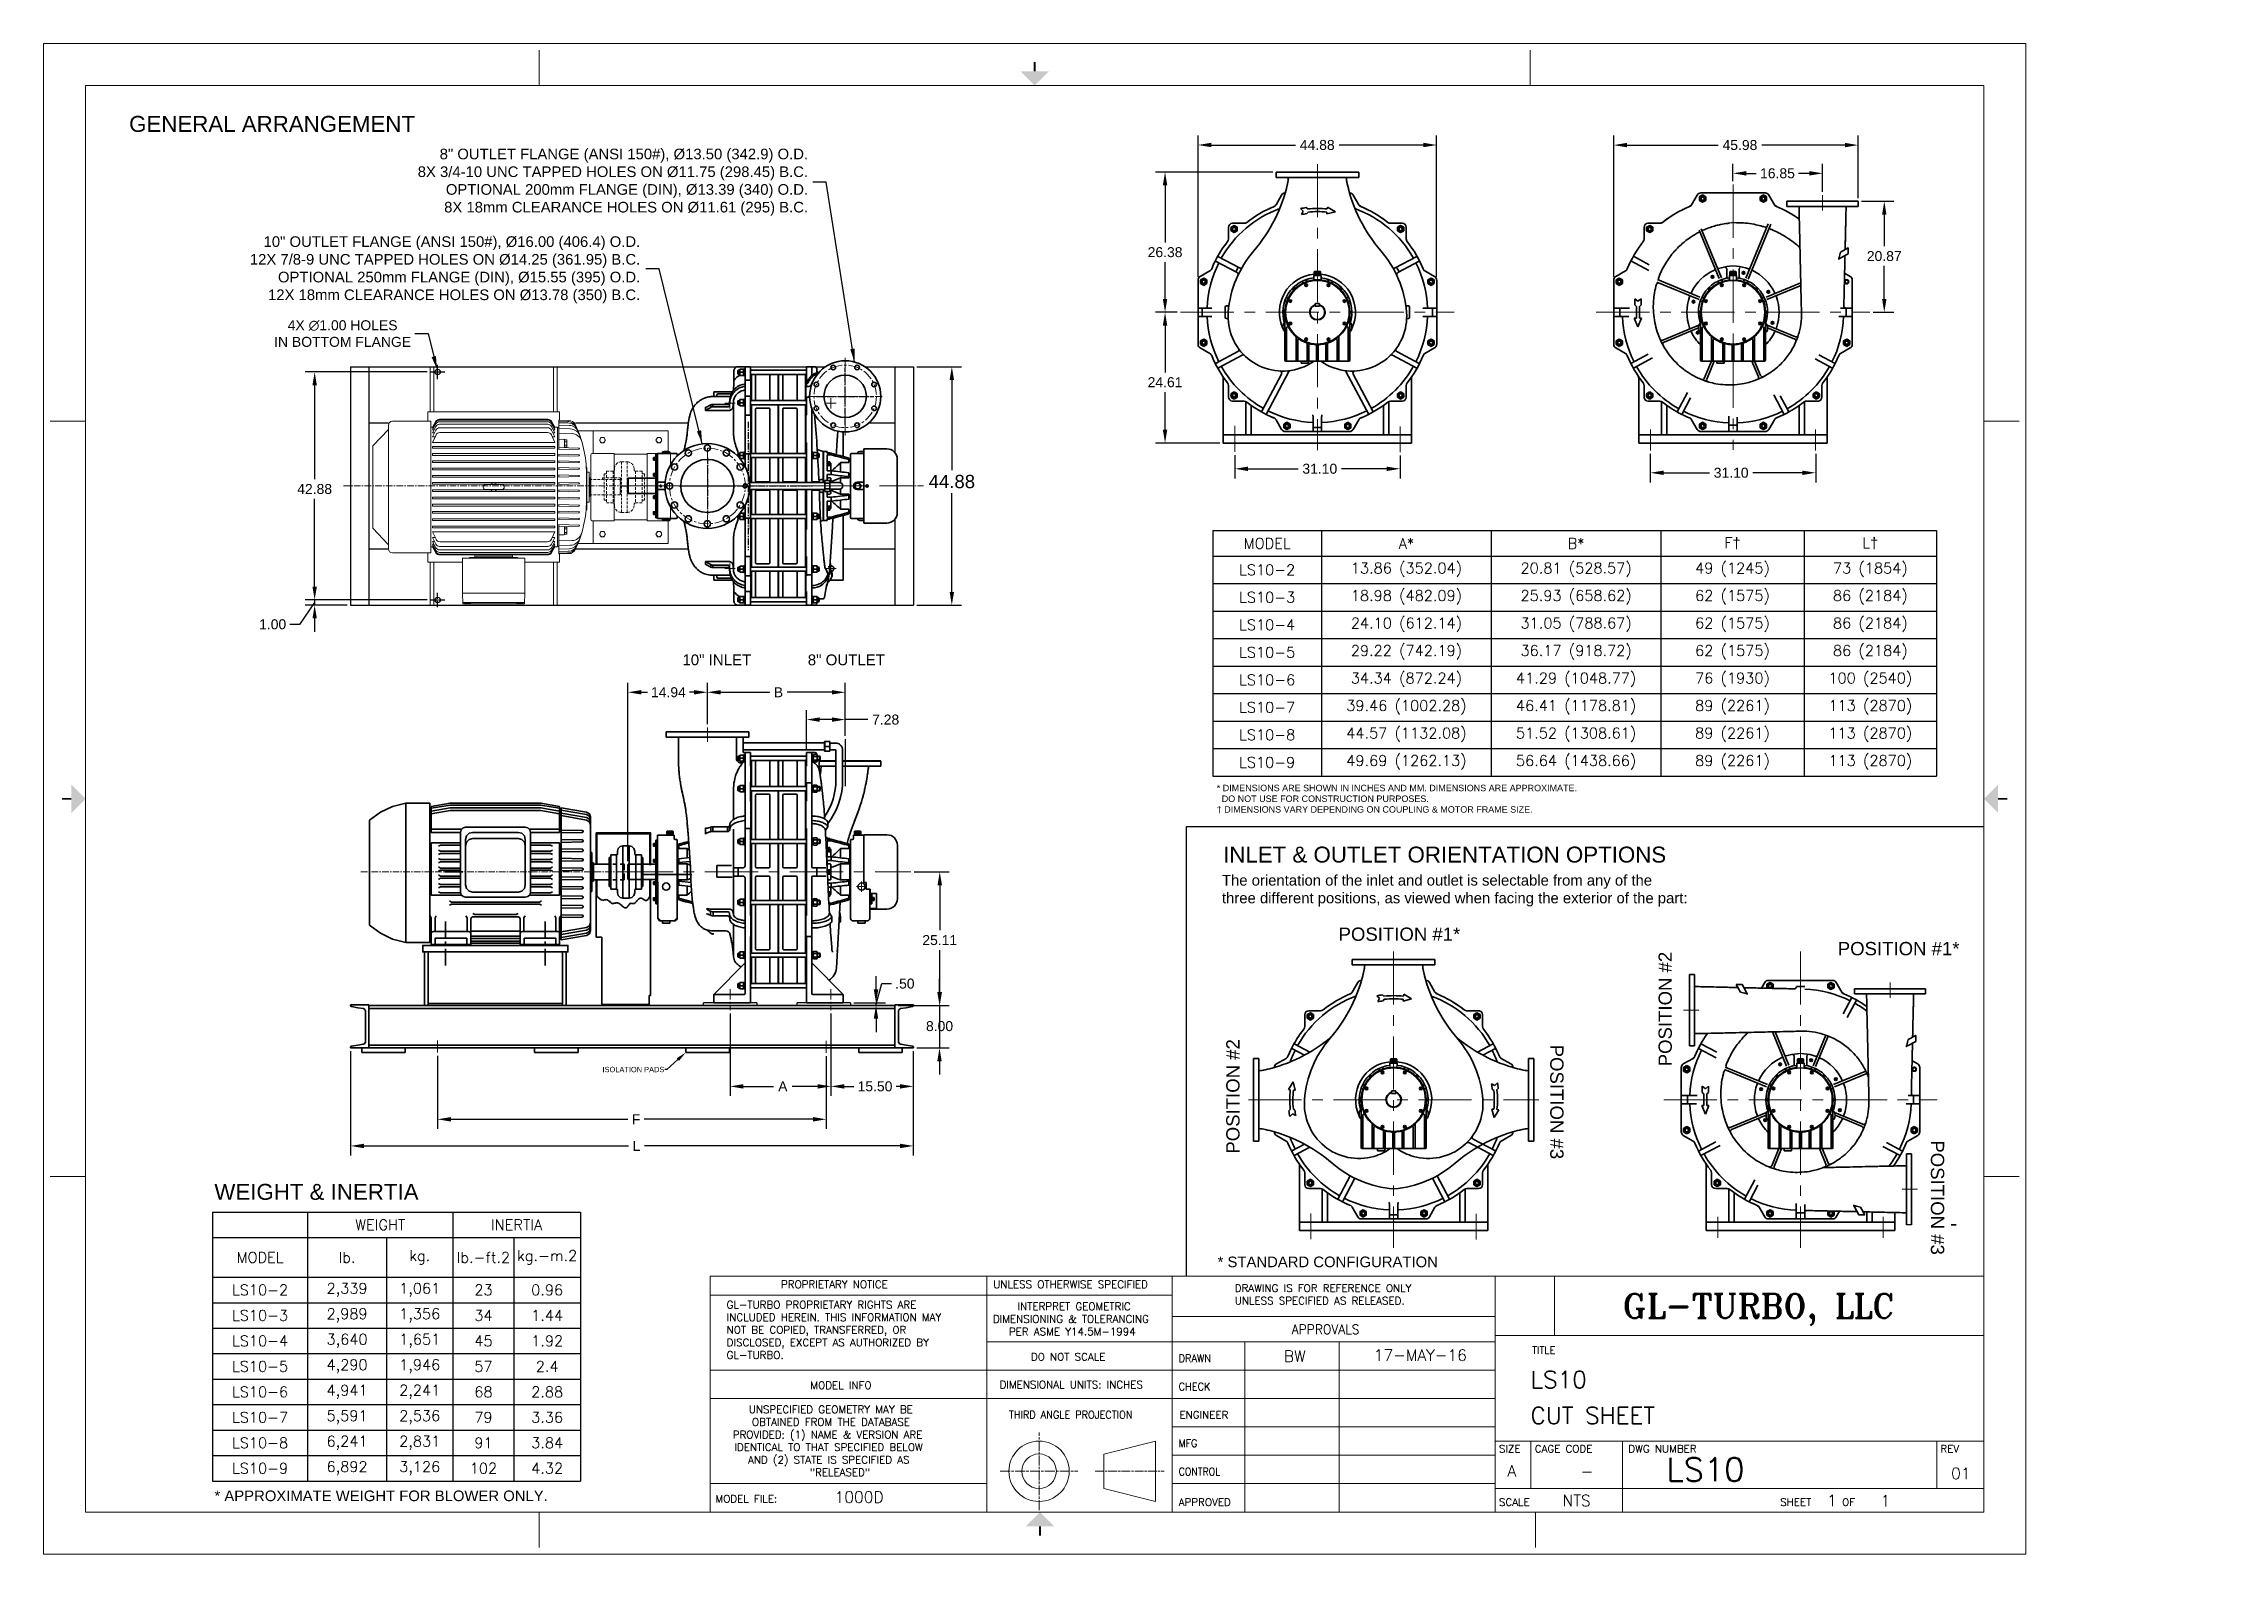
# Model space of a CAD drawing. Header units: inches. Extents: x -403 to 7, y 1 to 290.
import ezdxf
from ezdxf import colors
from ezdxf.entities.mleader import LeaderData, LeaderLine
from ezdxf.enums import TextEntityAlignment as Align
from ezdxf.math import Vec2, Vec3

# ---------------------------------------------------------------- set-up
doc = ezdxf.new("R2010")
doc.units = ezdxf.units.IN
doc.header["$MEASUREMENT"] = 0
doc.set_wipeout_variables(frame=1)
for name, pattern in [('CENTER', [2, 1.25, -0.25, 0.25, -0.25]), ('CHAIN', [0.7087, 0.4724, -0.0591, 0.1181, -0.0591]), ('HIDDEN', [0.375, 0.25, -0.125]), ('点画线', [16, 10, -2, 2, -2])]:
    doc.linetypes.add(name, pattern=pattern)
for name, color, linetype in [('HID-HIDE', 6, 'HIDDEN'), ('OBJ', 7, 'Continuous'), ('Title Block', 7, 'Continuous'), ('TXT', 7, 'Continuous')]:
    doc.layers.add(name, color=color, linetype=linetype)
doc.layers.add('PDF_background', color=7, linetype='Continuous', true_color=0x45ac32)
doc.layers.add('中心线层', color=1, linetype='点画线', lineweight=18)
doc.layers.add('粗实线层', color=7, linetype='Continuous', lineweight=35)
doc.styles.add('ACANSTS', font='romans.shx', dxfattribs={"height": 1})
doc.styles.add('Roman', font='romans')
doc.styles.add('ROMANS', font='romant.shx', dxfattribs={"height": 3.5})
doc.styles.get("Standard").update_dxf_attribs({"font": 'arial.ttf'})
doc.dimstyles.new('STANDARD 2 PLCS', dxfattribs={"dimtxt": 0.125, "dimasz": 0.18, "dimexe": 0.18, "dimexo": 0.0625, "dimgap": 0.09, "dimtad": 0, "dimtih": 1, "dimtoh": 1, "dimzin": 4, "dimdsep": 46, "dimtxsty": 'Standard', "dimcen": 0.09, "dimaunit": 1, "dimadec": 0, "dimazin": 1, "dimtfac": 1, "dimtofl": 0, "dimtmove": 1, "dimatfit": 3, "dimfxl": 1, "dimtolj": 1, "dimtzin": 4, "dimarcsym": 0})

msp = doc.modelspace()

# ---------------------------------------------------------------- texts
at = {"char_height": 2, "attachment_point": 6}
for s, insert in [('8" OUTLET FLANGE (ANSI 150#), %%C13.50 (342.9) O.D.\\P8X 3/4-10 UNC TAPPED HOLES ON %%C11.75 (298.45) B.C.\\POPTIONAL 200mm FLANGE (DIN), %%C13.39 (340) O.D.\\P8X 18mm CLEARANCE HOLES ON %%C11.61 (295) B.C.', (-259.218, 263.678)), ('10" OUTLET FLANGE (ANSI 150#), %%C16.00 (406.4) O.D.\\P12X 7/8-9 UNC TAPPED HOLES ON %%C14.25 (361.95) B.C.\\POPTIONAL 250mm FLANGE (DIN), %%C15.55 (395) O.D.\\P12X 18mm CLEARANCE HOLES ON %%C13.78 (350) B.C.', (-290.795, 247.195))]:
    msp.add_mtext(s, dxfattribs=dict(at, insert=insert))
at = {"lineweight": 15, "attachment_point": 1}
for s, width, insert, char_height in [('* DIMENSIONS ARE SHOWN IN INCHES AND MM. DIMENSIONS ARE APPROXIMATE.\\P  DO NOT USE FOR CONSTRUCTION PURPOSES.\\P† DIMENSIONS VARY DEPENDING ON COUPLING & MOTOR FRAME SIZE.', 71.91042, (-182.337, 150.321), 1.2096), ('* STANDARD CONFIGURATION', 132.13105, (-182.177, 61.566), 2), ('* APPROXIMATE WEIGHT FOR BLOWER ONLY.', 132.13105, (-370.898, 17.561), 2)]:
    msp.add_mtext_dynamic_manual_height_columns(s, width=width, gutter_width=1, heights=[0], dxfattribs=dict(at, insert=insert, char_height=char_height))
at = {"insert": (-181.356, 133.356), "char_height": 2, "attachment_point": 1}
msp.add_mtext_dynamic_manual_height_columns('The orientation of the inlet and outlet is selectable from any of the \\Pthree different positions, as viewed when facing the exterior of the part:', width=166.54562, gutter_width=1, heights=[0], dxfattribs=at)
at = {"char_height": 2.5, "attachment_point": 1}
for s, width, insert, rotation in [('POSITION #2', 28.85369, (-99.224, 97.363), 90), ('POSITION #2', 34.37095, (-180.554, 80.929), 90), ('POSITION #3', 27.49567, (-117.103, 101.433), 270), ('POSITION #3', 32.10057, (-45.489, 83.432), 270)]:
    msp.add_mtext_dynamic_manual_height_columns(s, width=width, gutter_width=1, heights=[0], dxfattribs=dict(at, insert=insert, rotation=rotation))
at = {"layer": 'TXT', "lineweight": 5}
for s, height, p in [('GENERAL ARRANGEMENT', 3, (-360.058, 273.139)), ('10" INLET', 2.025, (-276.386, 172.806)), ('8" OUTLET', 2.025, (-252.017, 172.806)), ('INLET & OUTLET ORIENTATION OPTIONS', 3, (-139.464, 135.69)), ('POSITION #1*', 2.5, (-147.973, 120.964)), ('POSITION #1*', 2.5, (-54.053, 118.25)), ('WEIGHT & INERTIA', 3, (-351.708, 72.242))]:
    msp.add_text(s, height=height, dxfattribs=at).set_placement(p, align=Align.CENTER)

# ---------------------------------------------------------------- blocks, each defined once
blk = doc.blocks.new('CF25中间机壳-2_1')
at = {"layer": '粗实线层'}
for p, q in [((26.6, 234), (0, 234)), ((26.6, 234), (0, 234)), ((26.6, 221.3), (-1, 221.3)), ((26.6, 221.3), (-1, 221.3)), ((26.6, 217.3), (-1, 217.3)), ((26.6, 227.3), (0, 227.3)), ((26.6, 227.3), (0, 227.3)), ((0, 217.3), (0, 192.2)), ((26.6, 217.3), (0, 217.3)), ((8, 217.3), (8, 192.2)), ((21.6, 217.3), (21.6, 192.2)), ((25.6, 217.3), (25.6, 192.2)), ((26, 217.3), (26, 192.2)), ((26.6, 192.2), (-1, 192.2)), ((26.6, 192.2), (-1, 192.2)), ((26.6, 188.2), (-1, 188.2)), ((26.6, 188.2), (-1, 188.2)), ((0, 188.2), (0, 141.8)), ((25.6, 188.2), (25.6, 141.8)), ((26, 188.2), (26, 141.8)), ((8, 184.3), (8, 141.8)), ((20.6, 185), (9, 185)), ((21.6, 184.3), (21.6, 141.8)), ((26.6, 141.8), (-1, 141.8)), ((26.6, 141.8), (-1, 141.8)), ((26.6, 137.8), (-1, 137.8)), ((26.6, 137.8), (-1, 137.8)), ((0, 137.8), (0, 83.5)), ((8, 137.8), (8, 115.7)), ((21.6, 137.8), (21.6, 115.7)), ((25.6, 137.8), (25.6, 83.5)), ((26, 137.8), (26, 83.5)), ((8, 105.7), (8, 83.5)), ((20.6, 114.7), (9, 114.7)), ((20.6, 106.7), (9, 106.7)), ((21.6, 105.7), (21.6, 83.5)), ((26.6, 83.5), (-1, 83.5)), ((26.6, 83.5), (-1, 83.5)), ((26.6, 79.5), (-1, 79.5)), ((26.6, 79.5), (-1, 79.5)), ((0, 79.5), (0, 33.1)), ((8, 79.5), (8, 37.1)), ((21.6, 79.5), (21.6, 37.1)), ((25.6, 79.5), (25.6, 33.1)), ((26, 79.5), (26, 33.1)), ((26.6, 33.1), (-1, 33.1)), ((26.6, 33.1), (-1, 33.1)), ((26.6, 29.1), (-1, 29.1)), ((26.6, 29.1), (-1, 29.1)), ((0, 29.1), (0, 4)), ((8, 29.1), (8, 4)), ((20.6, 36.3), (9, 36.3)), ((21.6, 29.1), (21.6, 4)), ((25.6, 29.1), (25.6, 4)), ((26, 29.1), (26, 4)), ((26.6, 4), (-1, 4)), ((26.6, 4), (-1, 4)), ((26.6, 0), (-1, 0)), ((26.6, 0), (-1, 0))]:
    blk.add_line(p, q, dxfattribs=at)
for centre, start, end in [((9, 115.7), 180, 270), ((9, 105.7), 90, 180), ((20.6, 115.7), 270, 0), ((20.6, 105.7), 0, 90)]:
    blk.add_arc(centre, 1, start, end, dxfattribs=at)
for points, knots in [([(9, 185), (8.8, 185), (8.6, 185), (8.3, 184.8), (8.1, 184.7), (8, 184.6), (8, 184.4), (8, 184.3), (8, 184.3)], [0, 0, 0, 0, 813.021984, 1572.526565, 1923.409227, 2253.92762, 2568.210065, 2873.642027, 2873.642027, 2873.642027, 2873.642027]), ([(21.6, 184.3), (21.6, 184.3), (21.5, 184.4), (21.5, 184.6), (21.4, 184.7), (21.2, 184.8), (20.9, 185), (20.7, 185), (20.6, 185)], [0, 0, 0, 0, 295.456799, 599.475032, 919.198961, 1258.622076, 1993.321848, 2779.791188, 2779.791188, 2779.791188, 2779.791188]), ([(8, 37.1), (8, 37), (8, 36.9), (8, 36.8), (8.1, 36.7), (8.3, 36.5), (8.6, 36.4), (8.8, 36.3), (9, 36.3)], [0, 0, 0, 0, 56.303443, 114.238387, 175.166273, 239.848115, 379.855476, 529.728255, 529.728255, 529.728255, 529.728255]), ([(20.6, 36.3), (20.7, 36.3), (20.9, 36.4), (21.2, 36.5), (21.4, 36.7), (21.5, 36.8), (21.5, 36.9), (21.6, 37), (21.6, 37.1)], [0, 0, 0, 0, 141.583057, 273.846369, 334.950546, 392.508405, 447.238867, 500.42807, 500.42807, 500.42807, 500.42807])]:
    blk.add_open_spline(points, degree=3, knots=knots, dxfattribs=at)
blk = doc.blocks.new('CF25排气-1#-1_1')
blk.add_line((8.8, 96.1), (5.2, 33.4))
blk.add_arc((-9.8, 34.2), 15, 301.9722, 356.735)
at = {"layer": '中心线层'}
blk.add_line((0, 13), (0, -7), dxfattribs=at)
at = {"layer": '粗实线层'}
for p, q in [((-6, 248.4), (-24.4, 248.4)), ((-6, 248.4), (-24.4, 248.4)), ((-6, 241.6), (-24.4, 241.6)), ((-6, 241.6), (-24.4, 241.6)), ((-24.4, 231.7), (-24.4, 206.5)), ((-24.4, 231.7), (-23.4, 231.7)), ((-24, 231.7), (-24, 206.5)), ((-23.4, 239), (-23.4, 239)), ((-23.4, 239), (-15.4, 239)), ((-23.4, 226), (-23.4, 239)), ((-18.4, 239), (-18.4, 179.3)), ((-17.9, 237.4), (-18.4, 237.4)), ((-17.9, 230), (-18.4, 230)), ((-17.9, 230), (-17.9, 237.4)), ((-16.9, 236.7), (-17.9, 236.7)), ((-17.9, 233.7), (-16.9, 234.2)), ((-17.9, 233.2), (-16.9, 233.7)), ((-16.9, 230.6), (-17.9, 230.6)), ((-16.6, 237.1), (-16.9, 236.7)), ((-16.9, 236.7), (-16.9, 234.2)), ((-16.9, 233.7), (-16.9, 234.2)), ((-16.9, 230.6), (-16.9, 233.7)), ((-16.6, 230.2), (-16.9, 230.7)), ((-13.5, 237.1), (-16.6, 237.1)), ((-13.5, 235.4), (-16.6, 235.4)), ((-13.5, 231.9), (-16.6, 231.9)), ((-13.5, 230.2), (-16.6, 230.2)), ((-13.5, 237.1), (-13.3, 236.7)), ((-13.5, 230.2), (-13.3, 230.7)), ((-13.4, 236.8), (-13.4, 237)), ((-13.3, 236.7), (-13.3, 230.7)), ((-10.8, 235.7), (-13.3, 235.7)), ((-10.8, 235.7), (-13.3, 235.7)), ((-13.3, 235.3), (-10.4, 235.3)), ((-13.3, 232.1), (-10.4, 232.1)), ((-10.8, 231.7), (-13.3, 231.7)), ((-10.8, 231.7), (-13.3, 231.7)), ((-11.4, 231), (4.8, 231)), ((-11.4, 231), (-11.4, 223.1)), ((-10.8, 235.7), (-10.8, 231.7)), ((-10.4, 235.3), (-10.8, 235.7)), ((-10.4, 232.1), (-10.8, 231.7)), ((-10.4, 235.3), (-10.4, 232.1)), ((-1, 249.5), (-6, 249.5)), ((-6, 240.5), (-6, 249.5)), ((-1, 245), (-6, 245)), ((-1, 240.5), (-6, 240.5)), ((-1, 240.5), (-1, 249.5)), ((-1, 248.2), (4, 248.2)), ((-1, 241.8), (4, 241.8)), ((4.8, 241), (4.8, 213)), ((11.2, 241), (11.2, 213)), ((11.2, 231), (47.6, 231)), ((47.6, 226.2), (47.6, 231)), ((-23.4, 192.5), (-23.4, 210.9)), ((-18.4, 210), (-23.4, 210)), ((-12.1, 224.8), (-12.2, 225.1)), ((-11.4, 226.2), (4.8, 226.2)), ((-11.3, 222.8), (-11.4, 223)), ((11.2, 226.2), (47.6, 226.2)), ((-24.4, 206.5), (-23.4, 206.5)), ((-24.4, 202.5), (-24.4, 156.1)), ((-24.4, 202.5), (-23.4, 202.5)), ((-24, 202.5), (-24, 156.1)), ((-17.9, 208.2), (-18.4, 208.2)), ((-17.9, 200.8), (-18.4, 200.8)), ((-17.9, 200.8), (-17.9, 208.2)), ((-16.9, 207.6), (-17.9, 207.6)), ((-17.9, 204.5), (-16.9, 205)), ((-17.9, 204), (-16.9, 204.5)), ((-16.9, 201.5), (-17.9, 201.5)), ((-16.6, 208), (-16.9, 207.5)), ((-16.9, 207.6), (-16.9, 205)), ((-16.9, 204.5), (-16.9, 205)), ((-16.9, 201.5), (-16.9, 204.5)), ((-16.6, 201.1), (-16.9, 201.5)), ((-13.5, 208), (-16.6, 208)), ((-13.5, 206.3), (-16.6, 206.3)), ((-13.5, 202.8), (-16.6, 202.8)), ((-13.5, 201.1), (-16.6, 201.1)), ((-13.5, 208), (-13.3, 207.5)), ((-13.5, 201.1), (-13.3, 201.5)), ((-13.3, 207.5), (-13.3, 201.5)), ((-10.8, 206.5), (-13.3, 206.5)), ((-10.8, 206.5), (-13.3, 206.5)), ((-13.3, 206.1), (-10.4, 206.1)), ((-13.3, 202.9), (-10.4, 202.9)), ((-10.8, 202.5), (-13.3, 202.5)), ((-10.8, 202.5), (-13.3, 202.5)), ((-10.8, 206.5), (-10.8, 202.5)), ((-10.4, 206.1), (-10.8, 206.5)), ((-10.4, 202.9), (-10.8, 202.5)), ((-10.4, 206.1), (-10.4, 202.9)), ((-18.4, 178.5), (-18.4, 130)), ((-2.9, 168.1), (-4, 166.8)), ((-2.9, 168.1), (-2.9, 172.6)), ((-24.4, 156.1), (-23.4, 156.1)), ((-24.4, 152.1), (-24.4, 97.9)), ((-24.4, 152.1), (-23.4, 152.1)), ((-24, 152.1), (-24, 97.9)), ((-23.4, 83.5), (-23.4, 166.5)), ((-17.9, 157.8), (-18.4, 157.8)), ((-17.9, 150.4), (-18.4, 150.4)), ((-17.9, 150.4), (-17.9, 157.8)), ((-16.9, 157.1), (-17.9, 157.1)), ((-17.9, 154.1), (-16.9, 154.6)), ((-17.9, 153.6), (-16.9, 154.1)), ((-16.9, 151.1), (-17.9, 151.1)), ((-16.6, 157.6), (-16.9, 157.1)), ((-16.9, 157.1), (-16.9, 154.6)), ((-16.9, 154.1), (-16.9, 154.6)), ((-16.9, 151.1), (-16.9, 154.1)), ((-16.6, 150.7), (-16.9, 151.1)), ((-13.5, 157.6), (-16.6, 157.6)), ((-13.5, 155.8), (-16.6, 155.8)), ((-13.5, 152.4), (-16.6, 152.4)), ((-13.5, 150.7), (-16.6, 150.7)), ((-13.5, 157.6), (-13.3, 157.1)), ((-13.5, 150.7), (-13.3, 151.1)), ((-13.3, 157.1), (-13.3, 151.1)), ((-10.8, 156.1), (-13.3, 156.1)), ((-10.8, 156.1), (-13.3, 156.1)), ((-13.3, 155.7), (-10.4, 155.7)), ((-13.3, 152.5), (-10.4, 152.5)), ((-10.8, 152.1), (-13.3, 152.1)), ((-10.8, 152.1), (-13.3, 152.1)), ((-10.4, 155.7), (-10.8, 156.1)), ((-10.8, 156.1), (-10.8, 152.1)), ((-10.4, 152.5), (-10.8, 152.1)), ((-10.4, 155.7), (-10.4, 152.5)), ((-5, 158), (-3.6, 158)), ((-3.6, 158), (-3.6, 156.2)), ((-3.2, 157.4), (-3.6, 157.4)), ((-3.6, 156.2), (0.3, 156.2)), ((-3.6, 154.7), (0.3, 154.7)), ((-3.6, 154.7), (-3.6, 139.5)), ((-3.2, 148.6), (-3.6, 148.6)), ((-3.2, 156.2), (-3.2, 157.4)), ((-2.6, 156.8), (-3.2, 156.8)), ((-3.2, 143.8), (-3.2, 148.6)), ((-2.6, 148.1), (-3.2, 148.1)), ((-2.6, 156.6), (-2.4, 156.8)), ((-2.6, 156.8), (-2.6, 156.2)), ((-2.6, 148.1), (-2.6, 146.5)), ((-2.6, 147.8), (-2.4, 148)), ((-2.6, 146.5), (-2.6, 146.2)), ((-2.6, 144.4), (-2.6, 146.2)), ((-2.4, 157.1), (-1.2, 157.1)), ((-2.4, 157.1), (-2.4, 156.2)), ((-2.4, 148.3), (-1.2, 148.3)), ((-2.4, 148.3), (-2.4, 144.1)), ((-2.4, 147.3), (-1.2, 147.3)), ((-1.1, 156.8), (-1.2, 157.1)), ((-1.1, 148), (-1.2, 148.3)), ((-1.1, 156.2), (-1.1, 156.8)), ((-1.1, 144.4), (-1.1, 148)), ((-0.2, 146.3), (-0.2, 139.5)), ((0.3, 156.2), (0.3, 154.7)), ((17.2, 147.3), (9.2, 147.3)), ((9.2, 147.3), (9.2, 138.5)), ((17.2, 147.3), (17.2, 151.7)), ((18.2, 150), (17.2, 150)), ((18.2, 150), (18.2, 100)), ((18.2, 100), (18.2, 150)), ((18.2, 150), (18.6, 150)), ((18.6, 81.2), (18.6, 155)), ((19.6, 156), (20.5, 156)), ((21.5, 160), (21.5, 157)), ((37.5, 160), (21.5, 160)), ((22.8, 164), (22.5, 163.7)), ((22.5, 163.7), (22.6, 163.8)), ((22.5, 160.8), (22.5, 163.7)), ((22.5, 160.8), (22.5, 163.7)), ((22.5, 163.7), (22.5, 163.7)), ((28.5, 160.8), (22.5, 160.8)), ((22.5, 160), (22.5, 160.6)), ((22.5, 160.6), (28.5, 160.6)), ((22.6, 163.8), (22.6, 160.8)), ((23.1, 163.8), (22.6, 163.8)), ((22.7, 160.6), (22.7, 160.8)), ((28.2, 164), (22.8, 164)), ((23.1, 163.8), (23.1, 163.7)), ((23.1, 160.8), (23.1, 163.7)), ((23.8, 163.7), (23.1, 163.7)), ((23.8, 163.8), (23.8, 160.8)), ((25, 163.8), (23.8, 163.8)), ((23.8, 163.7), (23.8, 163.8)), ((23.8, 160.8), (23.8, 163.7)), ((25, 160.8), (25, 163.8)), ((26, 163.7), (25, 163.7)), ((26, 160.8), (26, 163.8)), ((27.2, 163.8), (26, 163.8)), ((27.2, 163.8), (27.2, 160.8)), ((27.2, 163.8), (27.2, 163.7)), ((27.2, 160.8), (27.2, 163.7)), ((27.9, 163.7), (27.2, 163.7)), ((28.4, 163.8), (27.9, 163.8)), ((27.9, 163.7), (27.9, 163.8)), ((27.9, 160.8), (27.9, 163.7)), ((28.2, 164), (28.5, 163.7)), ((28.3, 160.6), (28.3, 160.8)), ((28.4, 163.8), (28.4, 160.8)), ((28.4, 163.8), (28.5, 163.7)), ((28.5, 160.8), (28.5, 163.7)), ((28.5, 160.8), (28.5, 163.7)), ((28.5, 163.7), (28.5, 163.7)), ((28.5, 160), (28.5, 160.6)), ((37.5, 93.8), (37.5, 160)), ((39.1, 155.4), (37.5, 155.4)), ((39.1, 155.4), (39.1, 94.6)), ((39.4, 152.5), (39.1, 152.5)), ((39.4, 149.3), (39.1, 149.3)), ((39.4, 152.5), (39.4, 149.3)), ((39.8, 152.1), (39.4, 152.1)), ((39.8, 149.6), (39.4, 149.6)), ((39.8, 152.2), (39.8, 149.6)), ((39.8, 152.2), (41.4, 152.2)), ((39.8, 152.2), (41.4, 152.2)), ((39.8, 149.6), (41.4, 149.6)), ((39.8, 149.6), (41.4, 149.6)), ((41.4, 152.2), (41.4, 149.6)), ((41.4, 152.2), (41.4, 152.1)), ((41.4, 152.1), (41.4, 149.6)), ((41.4, 149.6), (41.4, 149.6)), ((-17.4, 129), (-4.8, 129)), ((-13.4, 129), (-13.4, 121)), ((-3.2, 143.8), (-3.6, 143.8)), ((-3.6, 139.5), (0.3, 139.5)), ((-3.6, 135.8), (0.3, 135.8)), ((-3.6, 135.8), (-3.6, 128.1)), ((-3.6, 132.7), (-1.2, 132.7)), ((-3.2, 127.4), (-3.6, 127.4)), ((-2.6, 144.4), (-3.2, 144.4)), ((-3.2, 122.6), (-3.2, 127.4)), ((-2.6, 126.8), (-3.2, 126.8)), ((-2.6, 144.6), (-2.4, 144.4)), ((-2.6, 126.6), (-2.4, 126.8)), ((-2.6, 126.8), (-2.6, 125.3)), ((-2.6, 125.3), (-2.6, 125)), ((-2.4, 145.2), (-1.2, 145.2)), ((-2.4, 144.1), (-1.2, 144.1)), ((-2.4, 127.1), (-1.2, 127.1)), ((-2.4, 127.1), (-2.4, 122.9)), ((-2.4, 126), (-1.2, 126)), ((-1.1, 144.4), (-1.2, 144.1)), ((-1.1, 126.8), (-1.2, 127.1)), ((-1.1, 123.2), (-1.1, 126.8)), ((-0.2, 117.7), (-0.2, 132.3)), ((0.3, 139.5), (0.3, 135.8)), ((17.2, 132.7), (9.2, 132.7)), ((9.2, 132.7), (9.2, 117.3)), ((17.2, 132.7), (17.2, 137.6)), ((39.4, 137.3), (39.1, 137.3)), ((39.4, 134.1), (39.1, 134.1)), ((39.4, 137.3), (39.4, 134.1)), ((39.8, 136.9), (39.4, 136.9)), ((39.8, 134.5), (39.4, 134.5)), ((39.8, 137), (39.8, 134.4)), ((39.8, 137), (41.4, 137)), ((39.8, 137), (41.4, 137)), ((39.8, 134.4), (41.4, 134.4)), ((39.8, 134.4), (41.4, 134.4)), ((41.4, 137), (41.4, 134.5)), ((41.4, 137), (41.4, 134.4)), ((41.4, 137), (41.4, 137)), ((41.4, 134.5), (41.4, 134.4)), ((-18.4, 120), (-18.4, 76)), ((-17.4, 121), (-4.9, 121)), ((-3.2, 122.6), (-3.4, 122.6)), ((-2.6, 123.2), (-3.2, 123.2)), ((-3.1, 117.3), (-1.2, 117.3)), ((-3, 114.2), (0.3, 114.2)), ((-2.8, 110.5), (0.3, 110.5)), ((-2.6, 123.2), (-2.6, 125)), ((-2.6, 123.4), (-2.4, 123.2)), ((-2.5, 105.4), (-2.4, 105.6)), ((-2.4, 124), (-1.2, 124)), ((-2.4, 122.9), (-1.2, 122.9)), ((-2.4, 105.9), (-1.2, 105.9)), ((-2.4, 105.9), (-2.4, 102.7)), ((-2.4, 104.8), (-1.2, 104.8)), ((-1.1, 123.2), (-1.2, 122.9)), ((-1.1, 105.6), (-1.2, 105.9)), ((-1.1, 102), (-1.1, 105.6)), ((-0.2, 103.7), (-0.2, 110.5)), ((0.3, 114.2), (0.3, 110.5)), ((17.2, 117.3), (9.2, 117.3)), ((9.2, 111.5), (9.2, 102.7)), ((17.2, 112.4), (17.2, 117.3)), ((37.3, 115.1), (37.3, 81.2)), ((39.4, 115.9), (39.1, 115.9)), ((39.4, 112.7), (39.1, 112.7)), ((39.4, 115.9), (39.4, 112.7)), ((39.8, 115.5), (39.4, 115.5)), ((39.8, 113.1), (39.4, 113.1)), ((39.8, 115.6), (39.8, 113)), ((39.8, 115.6), (41.4, 115.6)), ((39.8, 115.6), (41.4, 115.6)), ((39.8, 113), (41.4, 113)), ((39.8, 113), (41.4, 113)), ((41.4, 115.6), (41.4, 113)), ((41.4, 115.6), (41.4, 115.5)), ((41.4, 115.5), (41.4, 113)), ((41.4, 113), (41.4, 113)), ((-24.4, 97.9), (-23.4, 97.9)), ((-24.4, 93.9), (-24.4, 47.5)), ((-24.4, 93.9), (-23.4, 93.9)), ((-24, 93.9), (-24, 47.5)), ((-17.9, 99.6), (-18.4, 99.6)), ((-17.9, 92.2), (-18.4, 92.2)), ((-17.9, 92.2), (-17.9, 99.6)), ((-16.9, 98.9), (-17.9, 98.9)), ((-17.9, 95.9), (-16.9, 96.4)), ((-17.9, 95.4), (-16.9, 95.9)), ((-16.9, 92.9), (-17.9, 92.9)), ((-16.6, 99.3), (-16.9, 98.9)), ((-16.9, 98.9), (-16.9, 96.4)), ((-16.9, 95.9), (-16.9, 96.4)), ((-16.9, 92.9), (-16.9, 95.9)), ((-16.6, 92.4), (-16.9, 92.9)), ((-13.5, 99.3), (-16.6, 99.3)), ((-13.5, 97.6), (-16.6, 97.6)), ((-13.5, 94.2), (-16.6, 94.2)), ((-13.5, 92.4), (-16.6, 92.4)), ((-13.5, 99.3), (-13.3, 98.9)), ((-13.5, 92.4), (-13.3, 92.9)), ((-13.3, 98.9), (-13.3, 92.9)), ((-10.8, 97.9), (-13.3, 97.9)), ((-10.8, 97.9), (-13.3, 97.9)), ((-13.3, 97.5), (-10.4, 97.5)), ((-13.3, 94.3), (-10.4, 94.3)), ((-10.8, 93.9), (-13.3, 93.9)), ((-10.8, 93.9), (-13.3, 93.9)), ((-10.4, 97.5), (-10.8, 97.9)), ((-10.8, 97.9), (-10.8, 93.9)), ((-10.4, 94.3), (-10.8, 93.9)), ((-10.4, 97.5), (-10.4, 94.3)), ((-2.4, 102.7), (-1.2, 102.7)), ((-2.3, 101.7), (-1.2, 101.7)), ((-2, 95.3), (0.3, 95.3)), ((-1.9, 93.8), (0.3, 93.8)), ((-1.9, 92.9), (-1.2, 92.9)), ((-1.1, 102), (-1.2, 101.7)), ((-1.1, 93.2), (-1.2, 92.9)), ((-1.1, 93.2), (-1.1, 93.8)), ((1, 82), (-0.7, 84.8)), ((0.3, 95.3), (0.3, 93.8)), ((9, 81.8), (8.4, 86.1)), ((17.2, 102.7), (9.2, 102.7)), ((17.2, 98.3), (17.2, 102.7)), ((18.2, 100), (17.2, 100)), ((18.2, 100), (18.6, 100)), ((37.5, 93.8), (37.3, 93.8)), ((39.1, 94.6), (37.5, 94.6)), ((39.4, 100.7), (39.1, 100.7)), ((39.4, 97.5), (39.1, 97.5)), ((39.4, 100.7), (39.4, 97.5)), ((39.8, 100.4), (39.4, 100.4)), ((39.8, 97.9), (39.4, 97.9)), ((39.8, 100.4), (39.8, 97.8)), ((39.8, 100.4), (41.4, 100.4)), ((39.8, 100.4), (41.4, 100.4)), ((39.8, 97.8), (41.4, 97.8)), ((39.8, 97.8), (41.4, 97.8)), ((41.4, 100.4), (41.4, 97.9)), ((41.4, 100.4), (41.4, 97.8)), ((41.4, 100.4), (41.4, 100.4)), ((41.4, 97.9), (41.4, 97.8)), ((-18.4, 63.2), (-23.4, 63.2)), ((-23.4, 63.2), (-23.4, 0)), ((-17.1, 76), (-18.4, 76)), ((-18.4, 9), (-18.4, 76)), ((-17.1, 71.5), (-18.4, 71.5)), ((1, 77.5), (1, 82)), ((9, 77.4), (8.6, 80.4)), ((9, 81.8), (9, 77.4)), ((34.3, 78.2), (21.6, 78.2)), ((25.8, 78.2), (25.8, 76.2)), ((25.8, 76.2), (32.8, 76.2)), ((32.8, 78.2), (32.8, 76.2)), ((-24.4, 47.5), (-23.4, 47.5)), ((-24.4, 43.5), (-24.4, 18.3)), ((-24.4, 43.5), (-23.4, 43.5)), ((-24, 43.5), (-24, 18.3)), ((-17.9, 49.2), (-18.4, 49.2)), ((-17.9, 41.8), (-18.4, 41.8)), ((-17.9, 41.8), (-17.9, 49.2)), ((-16.9, 48.5), (-17.9, 48.5)), ((-17.9, 45.5), (-16.9, 46)), ((-17.9, 45), (-16.9, 45.5)), ((-16.9, 42.4), (-17.9, 42.4)), ((-16.6, 48.9), (-16.9, 48.5)), ((-16.9, 48.5), (-16.9, 46)), ((-16.9, 45.5), (-16.9, 46)), ((-16.9, 42.4), (-16.9, 45.5)), ((-16.6, 42), (-16.9, 42.5)), ((-13.5, 48.9), (-16.6, 48.9)), ((-13.5, 47.2), (-16.6, 47.2)), ((-13.5, 43.7), (-16.6, 43.7)), ((-13.5, 42), (-16.6, 42)), ((-13.5, 48.9), (-13.3, 48.5)), ((-13.5, 42), (-13.3, 42.5)), ((-13.3, 48.5), (-13.3, 42.5)), ((-10.8, 47.5), (-13.3, 47.5)), ((-10.8, 47.5), (-13.3, 47.5)), ((-13.3, 47.1), (-10.4, 47.1)), ((-13.3, 43.9), (-10.4, 43.9)), ((-10.8, 43.5), (-13.3, 43.5)), ((-10.8, 43.5), (-13.3, 43.5)), ((-10.4, 47.1), (-10.8, 47.5)), ((-10.8, 47.5), (-10.8, 43.5)), ((-10.4, 43.9), (-10.8, 43.5)), ((-10.4, 47.1), (-10.4, 43.9)), ((11.6, 8), (-18.4, 38)), ((-24.4, 18.3), (-23.4, 18.3)), ((-23.4, 0), (11.6, 0)), ((11.6, 8), (-17.4, 8)), ((11.6, 8), (11.6, 0))]:
    blk.add_line(p, q, dxfattribs=at)
for points in [[(-12.2, 225.1), (-12.4, 225.4), (-12.4, 225.4)], [(-11.4, 223), (-11.5, 223.2), (-11.6, 223.5), (-11.6, 223.7), (-11.7, 224), (-11.9, 224.3), (-12, 224.5), (-12.1, 224.8)], [(-6, 175.6), (-6.1, 177), (-6.3, 179.8), (-6.5, 182.5), (-6.6, 185.1), (-6.8, 187.5), (-7, 189.8), (-7.2, 192), (-7.4, 194), (-7.6, 195.8), (-7.8, 197.6), (-8, 199.2), (-8.1, 200.7), (-8.3, 202.2), (-8.4, 203.5), (-8.6, 204.8), (-8.7, 205.9), (-8.9, 207), (-9, 208.1), (-9.1, 209.1), (-9.3, 210), (-9.4, 210.8), (-9.5, 211.6), (-9.6, 212.4), (-9.7, 213.1), (-9.8, 213.8), (-9.9, 214.4), (-10, 214.9), (-10.1, 215.5), (-10.1, 216), (-10.2, 216.5), (-10.3, 216.9), (-10.3, 217.3), (-10.4, 217.7), (-10.4, 218), (-10.5, 218.4), (-10.5, 218.7), (-10.6, 218.9), (-10.6, 219.2), (-10.7, 219.5), (-10.7, 219.7), (-10.7, 220), (-10.8, 220.2), (-10.8, 220.4), (-10.9, 220.6), (-10.9, 220.8), (-10.9, 221), (-11, 221.3), (-11, 221.5), (-11.1, 221.7), (-11.1, 221.9), (-11.2, 222.1), (-11.2, 222.3), (-11.3, 222.6), (-11.3, 222.8)], [(-1.5, 85.8), (-1.6, 88.7), (-1.8, 92.2), (-2, 95.7), (-2.2, 99.2), (-2.4, 102.8), (-2.6, 106.5), (-2.8, 110.2), (-2.9, 113.9), (-3.1, 117.7), (-3.3, 121.5), (-3.5, 125.3), (-3.6, 129.1), (-3.8, 133), (-4, 136.9), (-4.2, 140.8), (-4.3, 144.8), (-4.5, 148.7), (-4.7, 152.6), (-4.9, 156.5), (-5.1, 160.3), (-5.3, 163.9), (-5.3, 164.7)], [(1, 50.4), (0.9, 51.4), (0.8, 52.7), (0.7, 54.2), (0.5, 55.8), (0.4, 57.7), (0.2, 59.7), (0.1, 61.9), (-0.1, 64.4), (-0.3, 67.1), (-0.5, 69.9), (-0.7, 72.8), (-0.9, 75.7)]]:
    blk.add_lwpolyline(points, dxfattribs=at)
blk.add_circle((29.3, 111), 3.5, dxfattribs=at)
for centre, radius, start, end in [((-15.4, 237), 2, 0, 90), ((-13.4, 231), 2, 0, 19.4706), ((4, 241), 7.2, 0, 90), ((4, 241), 0.8, 0, 90), ((-10.4, 225.2), 1, 354.4541, 90.0025), ((-157.8, 239.5), 149.1, 351.5159, 354.4542), ((-57.6, 213), 62.4, 325.6021, 0), ((-57.6, 213), 68.8, 322.6731, 360), ((-18.4, 144.9), 33.6, 88.2953, 90.0006), ((-18.4, 140.5), 33.6, 87.6105, 90.0017), ((3790.5, -3934.2), 5563.9, 132.8136, 132.9325), ((19.6, 155), 1, 90, 180), ((20.5, 157), 1, 270, 0), ((-17.4, 130), 1, 180, 270), ((-17.4, 120), 1, 90, 180), ((-3.7, 118), 0.601, 357.8402, 3.9135), ((-3.7, 118), 0.599, 341.7374, 357.8346), ((3790.5, 4184.2), 5563.9, 227.0675, 227.1864), ((21.6, 81.2), 3, 180, 270), ((34.3, 81.2), 3, 270, 0), ((-17.4, 9), 1, 180, 270)]:
    blk.add_arc(centre, radius, start, end, dxfattribs=at)
for points, knots in [([(-17.2, 229.8), (-16.2, 229.4), (-14.3, 228.2), (-12.9, 226.4), (-12.4, 225.4)], [0, 0, 0, 0, 734.692709, 1469.412106, 1469.412106, 1469.412106, 1469.412106]), ([(-16.9, 236.3), (-16.9, 236.4), (-16.8, 236.7), (-16.7, 237), (-16.6, 237.1)], [0, 0, 0, 0, 743.346218, 1532.455078, 1532.455078, 1532.455078, 1532.455078]), ([(-16.6, 235.4), (-16.7, 235.5), (-16.8, 235.8), (-16.9, 236.1), (-16.9, 236.3)], [0, 0, 0, 0, 786.396413, 1527.187434, 1527.187434, 1527.187434, 1527.187434]), ([(-16.9, 233.7), (-16.9, 234), (-16.8, 234.5), (-16.7, 235.1), (-16.6, 235.4)], [0, 0, 0, 0, 759.329916, 1518.977064, 1518.977064, 1518.977064, 1518.977064]), ([(-16.6, 231.9), (-16.7, 232.2), (-16.8, 232.8), (-16.9, 233.4), (-16.9, 233.7)], [0, 0, 0, 0, 754.302339, 1508.289625, 1508.289625, 1508.289625, 1508.289625]), ([(-16.9, 231.1), (-16.9, 231.2), (-16.8, 231.5), (-16.7, 231.8), (-16.6, 231.9)], [0, 0, 0, 0, 727.640679, 1500.074398, 1500.074398, 1500.074398, 1500.074398]), ([(-16.6, 230.2), (-16.7, 230.3), (-16.8, 230.6), (-16.9, 230.9), (-16.9, 231.1)], [0, 0, 0, 0, 769.722136, 1494.807046, 1494.807046, 1494.807046, 1494.807046]), ([(-13.5, 237.1), (-13.4, 237), (-13.3, 236.7), (-13.3, 236.4), (-13.3, 236.3)], [0, 0, 0, 0, 783.220609, 1521.020006, 1521.020006, 1521.020006, 1521.020006]), ([(-13.3, 236.3), (-13.3, 236.1), (-13.3, 235.8), (-13.4, 235.5), (-13.5, 235.4)], [0, 0, 0, 0, 735.240514, 1515.744655, 1515.744655, 1515.744655, 1515.744655]), ([(-13.5, 235.4), (-13.4, 235.1), (-13.3, 234.5), (-13.3, 234), (-13.3, 233.7)], [0, 0, 0, 0, 753.990965, 1507.667014, 1507.667014, 1507.667014, 1507.667014]), ([(-13.3, 233.7), (-13.3, 233.4), (-13.3, 232.8), (-13.4, 232.2), (-13.5, 231.9)], [0, 0, 0, 0, 748.331365, 1496.975361, 1496.975361, 1496.975361, 1496.975361]), ([(-13.5, 231.9), (-13.4, 231.8), (-13.3, 231.5), (-13.3, 231.2), (-13.3, 231.1)], [0, 0, 0, 0, 766.536162, 1488.619863, 1488.619863, 1488.619863, 1488.619863]), ([(-13.3, 231.1), (-13.3, 230.9), (-13.3, 230.6), (-13.4, 230.3), (-13.5, 230.2)], [0, 0, 0, 0, 719.525543, 1483.344567, 1483.344567, 1483.344567, 1483.344567]), ([(35.9, 226.2), (35.7, 224), (35.2, 219.9), (34.2, 213.1), (33.1, 207.8), (32, 202.6), (31.1, 198.8), (29.9, 194.9), (26.7, 183.6), (21.8, 172.8), (18.2, 161), (17, 157.6), (16.2, 154.6), (15.7, 153), (15.5, 152.2)], [0, 0, 0, 0, 486.98958, 910.632823, 1499.326363, 1664.661605, 2067.81492, 2365.558405, 2549.494853, 4647.845476, 4949.513347, 5251.181217, 5436.847998, 5622.542332, 5622.542332, 5622.542332, 5622.542332]), ([(-16.9, 207.1), (-16.9, 207.3), (-16.8, 207.6), (-16.7, 207.9), (-16.6, 208)], [0, 0, 0, 0, 655.348453, 1351.042141, 1351.042141, 1351.042141, 1351.042141]), ([(-16.6, 206.3), (-16.7, 206.4), (-16.8, 206.7), (-16.9, 207), (-16.9, 207.1)], [0, 0, 0, 0, 692.98226, 1345.776484, 1345.776484, 1345.776484, 1345.776484]), ([(-16.9, 204.5), (-16.9, 204.8), (-16.8, 205.4), (-16.7, 206), (-16.6, 206.3)], [0, 0, 0, 0, 668.650325, 1337.579997, 1337.579997, 1337.579997, 1337.579997]), ([(-16.6, 202.8), (-16.7, 203.1), (-16.8, 203.7), (-16.9, 204.3), (-16.9, 204.5)], [0, 0, 0, 0, 663.587092, 1326.897022, 1326.897022, 1326.897022, 1326.897022]), ([(-16.9, 202), (-16.9, 202.1), (-16.8, 202.4), (-16.7, 202.7), (-16.6, 202.8)], [0, 0, 0, 0, 639.650809, 1318.678065, 1318.678065, 1318.678065, 1318.678065]), ([(-16.6, 201.1), (-16.7, 201.2), (-16.8, 201.5), (-16.9, 201.8), (-16.9, 202)], [0, 0, 0, 0, 676.316689, 1313.41286, 1313.41286, 1313.41286, 1313.41286]), ([(-13.5, 208), (-13.4, 207.9), (-13.3, 207.6), (-13.3, 207.3), (-13.3, 207.1)], [0, 0, 0, 0, 689.743167, 1339.486147, 1339.486147, 1339.486147, 1339.486147]), ([(-13.3, 207.1), (-13.3, 207), (-13.3, 206.7), (-13.4, 206.4), (-13.5, 206.3)], [0, 0, 0, 0, 647.184315, 1334.211251, 1334.211251, 1334.211251, 1334.211251]), ([(-13.5, 206.3), (-13.4, 206), (-13.3, 205.4), (-13.3, 204.8), (-13.3, 204.5)], [0, 0, 0, 0, 663.212517, 1326.148032, 1326.148032, 1326.148032, 1326.148032]), ([(-13.3, 204.5), (-13.3, 204.3), (-13.3, 203.7), (-13.4, 203.1), (-13.5, 202.8)], [0, 0, 0, 0, 657.59229, 1315.459304, 1315.459304, 1315.459304, 1315.459304]), ([(-13.5, 202.8), (-13.4, 202.7), (-13.3, 202.4), (-13.3, 202.1), (-13.3, 202)], [0, 0, 0, 0, 673.064476, 1307.097041, 1307.097041, 1307.097041, 1307.097041]), ([(-13.3, 202), (-13.3, 201.8), (-13.3, 201.5), (-13.4, 201.2), (-13.5, 201.1)], [0, 0, 0, 0, 631.47457, 1301.822266, 1301.822266, 1301.822266, 1301.822266]), ([(-18.4, 179.3), (-18.4, 179.2), (-18.3, 178.9), (-18.4, 178.7), (-18.4, 178.5)], [0, 0, 0, 0, 587.906442, 1178.532267, 1178.532267, 1178.532267, 1178.532267]), ([(-18.4, 172), (-18.4, 172), (-18.3, 171.8), (-18.2, 171.7), (-18.1, 171.6), (-17.8, 171.4), (-17.3, 171.2), (-16.9, 171.1), (-16.7, 171.1)], [0, 0, 0, 0, 228.916484, 482.223017, 776.001359, 1116.883293, 1932.784932, 2883.158975, 2883.158975, 2883.158975, 2883.158975]), ([(-2.9, 172.6), (-3.3, 173.4), (-4.4, 174.6), (-6.2, 175.9), (-8.1, 176.7), (-10.1, 177.4), (-13.2, 178.1), (-15.7, 178.4), (-17.4, 178.4)], [0, 0, 0, 0, 512.090864, 825.389172, 1177.069677, 1563.567014, 1978.967714, 2864.62345, 2864.62345, 2864.62345, 2864.62345]), ([(-2.9, 168.1), (-3.3, 169), (-4.3, 170.2), (-6.2, 171.4), (-7.9, 172.2), (-9.9, 172.9), (-12.9, 173.7), (-15.3, 173.9), (-17, 174)], [0, 0, 0, 0, 500.553315, 805.675866, 1147.79133, 1523.720201, 1928.05284, 2792.411504, 2792.411504, 2792.411504, 2792.411504]), ([(-5.3, 164.7), (-5.3, 165.1), (-5.5, 165.9), (-6.2, 167), (-7.3, 168), (-8.7, 169), (-10.4, 169.7), (-12.3, 170.4), (-14.5, 170.9), (-16, 171.1), (-16.7, 171.1)], [0, 0, 0, 0, 296.16806, 621.96991, 993.733885, 1418.365967, 1895.751974, 2420.849825, 2985.046497, 3577.047566, 3577.047566, 3577.047566, 3577.047566]), ([(-5.3, 164.3), (-5.1, 164.7), (-4.7, 165.6), (-4.2, 166.4), (-4, 166.8)], [0, 0, 0, 0, 576.485771, 1048.017746, 1048.017746, 1048.017746, 1048.017746]), ([(-16.9, 156.7), (-16.9, 156.9), (-16.8, 157.2), (-16.7, 157.4), (-16.6, 157.6)], [0, 0, 0, 0, 503.074855, 1037.120522, 1037.120522, 1037.120522, 1037.120522]), ([(-16.6, 155.8), (-16.7, 156), (-16.8, 156.3), (-16.9, 156.6), (-16.9, 156.7)], [0, 0, 0, 0, 531.337671, 1031.861542, 1031.861542, 1031.861542, 1031.861542]), ([(-16.9, 154.1), (-16.9, 154.4), (-16.8, 155), (-16.7, 155.6), (-16.6, 155.8)], [0, 0, 0, 0, 511.744699, 1023.703194, 1023.703194, 1023.703194, 1023.703194]), ([(-16.6, 152.4), (-16.7, 152.7), (-16.8, 153.2), (-16.9, 153.8), (-16.9, 154.1)], [0, 0, 0, 0, 506.623354, 1013.035106, 1013.035106, 1013.035106, 1013.035106]), ([(-16.9, 151.5), (-16.9, 151.7), (-16.8, 152), (-16.7, 152.2), (-16.6, 152.4)], [0, 0, 0, 0, 487.402405, 1004.808954, 1004.808954, 1004.808954, 1004.808954]), ([(-16.6, 150.7), (-16.7, 150.8), (-16.8, 151.1), (-16.9, 151.4), (-16.9, 151.5)], [0, 0, 0, 0, 514.6996, 999.551076, 999.551076, 999.551076, 999.551076]), ([(-13.5, 157.6), (-13.4, 157.4), (-13.3, 157.2), (-13.3, 156.9), (-13.3, 156.7)], [0, 0, 0, 0, 527.936662, 1025.256762, 1025.256762, 1025.256762, 1025.256762]), ([(-13.3, 156.7), (-13.3, 156.6), (-13.3, 156.3), (-13.4, 156), (-13.5, 155.8)], [0, 0, 0, 0, 494.762516, 1019.984106, 1019.984106, 1019.984106, 1019.984106]), ([(-13.5, 155.8), (-13.4, 155.6), (-13.3, 155), (-13.3, 154.4), (-13.3, 154.1)], [0, 0, 0, 0, 506.085536, 1011.959697, 1011.959697, 1011.959697, 1011.959697]), ([(-13.3, 154.1), (-13.3, 153.8), (-13.3, 153.2), (-13.4, 152.7), (-13.5, 152.4)], [0, 0, 0, 0, 500.535881, 1001.280872, 1001.280872, 1001.280872, 1001.280872]), ([(-13.5, 152.4), (-13.4, 152.2), (-13.3, 152), (-13.3, 151.7), (-13.3, 151.5)], [0, 0, 0, 0, 511.276173, 992.902754, 992.902754, 992.902754, 992.902754]), ([(-13.3, 151.5), (-13.3, 151.4), (-13.3, 151.1), (-13.4, 150.8), (-13.5, 150.7)], [0, 0, 0, 0, 479.06967, 987.630529, 987.630529, 987.630529, 987.630529]), ([(-1.1, 156.8), (-1.1, 156.8), (-1.2, 156.9), (-1.2, 157), (-1.2, 157.1)], [0, 0, 0, 0, 239.088631, 983.108965, 983.108965, 983.108965, 983.108965]), ([(-1.2, 156.2), (-1.1, 156.2), (-1.1, 156.3), (-1.1, 156.5), (-1.1, 156.6)], [0, 0, 0, 0, 252.396976, 979.374144, 979.374144, 979.374144, 979.374144]), ([(-1.1, 148), (-1.1, 148), (-1.2, 148.1), (-1.2, 148.2), (-1.2, 148.3)], [0, 0, 0, 0, 225.74891, 928.257342, 928.257342, 928.257342, 928.257342]), ([(-1.2, 147.3), (-1.2, 147.3), (-1.1, 147.5), (-1.1, 147.7), (-1.1, 147.8)], [0, 0, 0, 0, 475.957009, 924.326382, 924.326382, 924.326382, 924.326382]), ([(-1.1, 146.2), (-1.1, 146.4), (-1.1, 146.7), (-1.2, 147.1), (-1.2, 147.3)], [0, 0, 0, 0, 459.70212, 919.580502, 919.580502, 919.580502, 919.580502]), ([(-1.2, 145.2), (-1.2, 145.3), (-1.1, 145.7), (-1.1, 146), (-1.1, 146.2)], [0, 0, 0, 0, 456.555155, 912.935227, 912.935227, 912.935227, 912.935227]), ([(-1.1, 156.6), (-1.1, 156.6), (-1.1, 156.7), (-1.1, 156.8), (-1.1, 156.8)], [0, 0, 0, 0, 732.718414, 981.69872, 981.69872, 981.69872, 981.69872]), ([(-1.1, 147.8), (-1.1, 147.8), (-1.1, 147.9), (-1.1, 148), (-1.1, 148)], [0, 0, 0, 0, 691.778354, 926.847083, 926.847083, 926.847083, 926.847083]), ([(-1.1, 147.3), (-0.8, 147.2), (-0.4, 147), (-0.2, 146.6), (-0.2, 146.3)], [0, 0, 0, 0, 471.214935, 918.377594, 918.377594, 918.377594, 918.377594]), ([(-1.1, 144.7), (-1.1, 144.7), (-1.1, 144.9), (-1.2, 145.1), (-1.2, 145.2)], [0, 0, 0, 0, 440.566394, 908.253599, 908.253599, 908.253599, 908.253599]), ([(-1.2, 144.1), (-1.2, 144.2), (-1.1, 144.4), (-1.1, 144.6), (-1.1, 144.7)], [0, 0, 0, 0, 465.942459, 904.864314, 904.864314, 904.864314, 904.864314]), ([(-1.2, 132.7), (-1.1, 132.7), (-0.8, 132.7), (-0.5, 132.6), (-0.2, 132.4), (-0.2, 132.3)], [0, 0, 0, 0, 376.734994, 704.993287, 1095.817711, 1095.817711, 1095.817711, 1095.817711]), ([(-1.1, 126.8), (-1.1, 126.8), (-1.2, 126.9), (-1.2, 127), (-1.2, 127.1)], [0, 0, 0, 0, 193.544139, 795.834486, 795.834486, 795.834486, 795.834486]), ([(-1.2, 126), (-1.2, 126.1), (-1.1, 126.3), (-1.1, 126.5), (-1.1, 126.6)], [0, 0, 0, 0, 407.76978, 791.904223, 791.904223, 791.904223, 791.904223]), ([(-1.1, 125), (-1.1, 125.2), (-1.1, 125.5), (-1.2, 125.9), (-1.2, 126)], [0, 0, 0, 0, 393.504253, 787.159386, 787.159386, 787.159386, 787.159386]), ([(-1.1, 126.6), (-1.1, 126.6), (-1.1, 126.7), (-1.1, 126.8), (-1.1, 126.8)], [0, 0, 0, 0, 592.940807, 794.424188, 794.424188, 794.424188, 794.424188]), ([(-1.2, 124), (-1.2, 124.1), (-1.1, 124.5), (-1.1, 124.8), (-1.1, 125)], [0, 0, 0, 0, 390.331991, 780.514293, 780.514293, 780.514293, 780.514293]), ([(-1.1, 123.4), (-1.1, 123.5), (-1.1, 123.7), (-1.2, 123.9), (-1.2, 124)], [0, 0, 0, 0, 376.332406, 775.831446, 775.831446, 775.831446, 775.831446]), ([(-1.2, 122.9), (-1.2, 123), (-1.1, 123.2), (-1.1, 123.4), (-1.1, 123.4)], [0, 0, 0, 0, 397.75432, 772.442356, 772.442356, 772.442356, 772.442356]), ([(-1.2, 117.3), (-1.1, 117.3), (-0.8, 117.3), (-0.5, 117.4), (-0.2, 117.6), (-0.2, 117.7)], [0, 0, 0, 0, 333.542942, 624.168085, 970.190864, 970.190864, 970.190864, 970.190864]), ([(-1.1, 105.6), (-1.1, 105.6), (-1.2, 105.7), (-1.2, 105.8), (-1.2, 105.9)], [0, 0, 0, 0, 161.339712, 663.413047, 663.413047, 663.413047, 663.413047]), ([(-1.2, 104.8), (-1.2, 104.9), (-1.1, 105.1), (-1.1, 105.3), (-1.1, 105.3)], [0, 0, 0, 0, 339.583429, 659.483769, 659.483769, 659.483769, 659.483769]), ([(-1.1, 103.8), (-1.1, 104), (-1.1, 104.3), (-1.2, 104.7), (-1.2, 104.8)], [0, 0, 0, 0, 327.307456, 654.740411, 654.740411, 654.740411, 654.740411]), ([(-1.1, 105.3), (-1.1, 105.4), (-1.1, 105.5), (-1.1, 105.6), (-1.1, 105.6)], [0, 0, 0, 0, 494.104309, 662.002699, 662.002699, 662.002699, 662.002699]), ([(-16.9, 98.5), (-16.9, 98.6), (-16.8, 98.9), (-16.7, 99.2), (-16.6, 99.3)], [0, 0, 0, 0, 327.757954, 675.69368, 675.69368, 675.69368, 675.69368]), ([(-16.6, 97.6), (-16.7, 97.8), (-16.8, 98), (-16.9, 98.3), (-16.9, 98.5)], [0, 0, 0, 0, 345.240217, 670.45896, 670.45896, 670.45896, 670.45896]), ([(-16.9, 95.9), (-16.9, 96.2), (-16.8, 96.8), (-16.7, 97.3), (-16.6, 97.6)], [0, 0, 0, 0, 331.132443, 662.403225, 662.403225, 662.403225, 662.403225]), ([(-16.6, 94.2), (-16.7, 94.4), (-16.8, 95), (-16.9, 95.6), (-16.9, 95.9)], [0, 0, 0, 0, 325.962716, 651.789287, 651.789287, 651.789287, 651.789287]), ([(-16.9, 93.3), (-16.9, 93.4), (-16.8, 93.7), (-16.7, 94), (-16.6, 94.2)], [0, 0, 0, 0, 312.171607, 643.560275, 643.560275, 643.560275, 643.560275]), ([(-16.6, 92.4), (-16.7, 92.6), (-16.8, 92.8), (-16.9, 93.1), (-16.9, 93.3)], [0, 0, 0, 0, 328.695788, 638.330063, 638.330063, 638.330063, 638.330063]), ([(-1.5, 85.8), (-1.5, 85.4), (-1.6, 84.9), (-1.8, 84.3), (-2, 83.9), (-2.2, 83.6), (-2.6, 83.1), (-3.1, 82.5), (-4.1, 81.7), (-5.7, 80.7), (-8, 79.8), (-10.6, 79.1), (-13.5, 78.6), (-15.5, 78.5), (-16.5, 78.4)], [0, 0, 0, 0, 176.926242, 228.976585, 284.50001, 342.820943, 403.363601, 531.756988, 670.828867, 982.208491, 1336.644542, 1727.829408, 2146.341941, 2580.886712, 2580.886712, 2580.886712, 2580.886712]), ([(-13.5, 99.3), (-13.4, 99.2), (-13.3, 98.9), (-13.3, 98.6), (-13.3, 98.5)], [0, 0, 0, 0, 341.465551, 663.128535, 663.128535, 663.128535, 663.128535]), ([(-13.3, 98.5), (-13.3, 98.3), (-13.3, 98), (-13.4, 97.8), (-13.5, 97.6)], [0, 0, 0, 0, 319.110857, 657.867141, 657.867141, 657.867141, 657.867141]), ([(-13.5, 97.6), (-13.4, 97.3), (-13.3, 96.8), (-13.3, 96.2), (-13.3, 95.9)], [0, 0, 0, 0, 325.039509, 649.94326, 649.94326, 649.94326, 649.94326]), ([(-13.3, 95.9), (-13.3, 95.6), (-13.3, 95), (-13.4, 94.4), (-13.5, 94.2)], [0, 0, 0, 0, 319.583945, 639.301404, 639.301404, 639.301404, 639.301404]), ([(-13.5, 94.2), (-13.4, 94), (-13.3, 93.7), (-13.3, 93.4), (-13.3, 93.3)], [0, 0, 0, 0, 324.867442, 630.895386, 630.895386, 630.895386, 630.895386]), ([(-13.3, 93.3), (-13.3, 93.1), (-13.3, 92.8), (-13.4, 92.6), (-13.5, 92.4)], [0, 0, 0, 0, 303.477244, 625.63633, 625.63633, 625.63633, 625.63633]), ([(-1.5, 86.2), (-1.4, 86.1), (-1.2, 85.6), (-0.9, 85.1), (-0.7, 84.8)], [0, 0, 0, 0, 134.173925, 538.659934, 538.659934, 538.659934, 538.659934]), ([(-1.2, 102.7), (-1.2, 102.9), (-1.1, 103.3), (-1.1, 103.6), (-1.1, 103.8)], [0, 0, 0, 0, 324.109945, 648.095597, 648.095597, 648.095597, 648.095597]), ([(-1.1, 102.2), (-1.1, 102.3), (-1.1, 102.5), (-1.2, 102.7), (-1.2, 102.7)], [0, 0, 0, 0, 312.099268, 643.411044, 643.411044, 643.411044, 643.411044]), ([(-1.2, 101.7), (-1.2, 101.8), (-1.1, 102), (-1.1, 102.1), (-1.1, 102.2)], [0, 0, 0, 0, 329.56713, 640.022238, 640.022238, 640.022238, 640.022238]), ([(-1.1, 93.4), (-1.1, 93.5), (-1.1, 93.6), (-1.1, 93.7), (-1.2, 93.8)], [0, 0, 0, 0, 144.095859, 587.621545, 587.621545, 587.621545, 587.621545]), ([(-1.2, 92.9), (-1.2, 93), (-1.1, 93.2), (-1.1, 93.4), (-1.1, 93.4)], [0, 0, 0, 0, 301.323501, 585.172864, 585.172864, 585.172864, 585.172864]), ([(-1.1, 102.7), (-0.8, 102.8), (-0.4, 103), (-0.2, 103.4), (-0.2, 103.7)], [0, 0, 0, 0, 330.912217, 644.933765, 644.933765, 644.933765, 644.933765]), ([(-16.5, 78.4), (-16.7, 78.4), (-17.2, 78.4), (-17.7, 78.2), (-18, 78), (-18.2, 77.9), (-18.3, 77.7), (-18.4, 77.6), (-18.4, 77.5)], [0, 0, 0, 0, 459.74284, 861.714961, 1030.04384, 1174.15019, 1296.777295, 1406.123363, 1406.123363, 1406.123363, 1406.123363]), ([(-17.1, 76), (-15.1, 76), (-12.2, 76.2), (-8.6, 76.8), (-6, 77.5), (-3.8, 78.4), (-1.8, 79.4), (-0.2, 80.6), (0.7, 81.5), (1, 82)], [0, 0, 0, 0, 438.157201, 647.414912, 845.174435, 1028.410121, 1194.865116, 1343.37504, 1474.329941, 1474.329941, 1474.329941, 1474.329941]), ([(-17.1, 71.5), (-15.1, 71.5), (-12.2, 71.7), (-8.6, 72.4), (-6, 73.1), (-3.8, 74), (-1.8, 75), (-0.2, 76.2), (0.7, 77.1), (1, 77.5)], [0, 0, 0, 0, 415.13417, 613.396406, 800.764628, 974.37217, 1132.080764, 1272.787213, 1396.86107, 1396.86107, 1396.86107, 1396.86107]), ([(8, 76.5), (8.1, 76.6), (8.4, 76.9), (8.8, 77.2), (9, 77.4)], [0, 0, 0, 0, 119.927887, 455.110364, 455.110364, 455.110364, 455.110364]), ([(8.2, 83), (8.2, 82.7), (8.3, 81.9), (8.5, 81), (8.6, 80.4)], [0, 0, 0, 0, 137.526879, 487.462332, 487.462332, 487.462332, 487.462332]), ([(-16.9, 48), (-16.9, 48.2), (-16.8, 48.5), (-16.7, 48.8), (-16.6, 48.9)], [0, 0, 0, 0, 177.594274, 366.12179, 366.12179, 366.12179, 366.12179]), ([(-16.6, 47.2), (-16.7, 47.3), (-16.8, 47.6), (-16.9, 47.9), (-16.9, 48)], [0, 0, 0, 0, 185.890466, 361.000609, 361.000609, 361.000609, 361.000609]), ([(-16.9, 45.5), (-16.9, 45.7), (-16.8, 46.3), (-16.7, 46.9), (-16.6, 47.2)], [0, 0, 0, 0, 176.606243, 353.286268, 353.286268, 353.286268, 353.286268]), ([(-16.6, 43.7), (-16.7, 44), (-16.8, 44.6), (-16.9, 45.2), (-16.9, 45.5)], [0, 0, 0, 0, 171.50274, 342.933848, 342.933848, 342.933848, 342.933848]), ([(-16.9, 42.9), (-16.9, 43), (-16.8, 43.3), (-16.7, 43.6), (-16.6, 43.7)], [0, 0, 0, 0, 162.398163, 334.79344, 334.79344, 334.79344, 334.79344]), ([(-16.6, 42), (-16.7, 42.1), (-16.8, 42.4), (-16.9, 42.7), (-16.9, 42.9)], [0, 0, 0, 0, 169.775597, 329.705678, 329.705678, 329.705678, 329.705678]), ([(-13.5, 48.9), (-13.4, 48.8), (-13.3, 48.5), (-13.3, 48.2), (-13.3, 48)], [0, 0, 0, 0, 181.199068, 351.889882, 351.889882, 351.889882, 351.889882]), ([(-13.3, 48), (-13.3, 47.9), (-13.3, 47.6), (-13.4, 47.3), (-13.5, 47.2)], [0, 0, 0, 0, 168.171209, 346.695546, 346.695546, 346.695546, 346.695546]), ([(-13.5, 47.2), (-13.4, 46.9), (-13.3, 46.3), (-13.3, 45.7), (-13.3, 45.5)], [0, 0, 0, 0, 169.58083, 339.090832, 339.090832, 339.090832, 339.090832]), ([(-13.3, 45.5), (-13.3, 45.2), (-13.3, 44.6), (-13.4, 44), (-13.5, 43.7)], [0, 0, 0, 0, 164.284193, 328.637019, 328.637019, 328.637019, 328.637019]), ([(-13.5, 43.7), (-13.4, 43.6), (-13.3, 43.3), (-13.3, 43), (-13.3, 42.9)], [0, 0, 0, 0, 164.894576, 320.226694, 320.226694, 320.226694, 320.226694]), ([(-13.3, 42.9), (-13.3, 42.7), (-13.3, 42.4), (-13.4, 42.1), (-13.5, 42)], [0, 0, 0, 0, 152.82315, 315.053983, 315.053983, 315.053983, 315.053983]), ([(1, 50.4), (1.1, 49.9), (1.3, 49.2), (1.5, 48.6), (1.5, 48.4)], [0, 0, 0, 0, 227.07751, 302.508784, 302.508784, 302.508784, 302.508784])]:
    blk.add_open_spline(points, degree=3, knots=knots, dxfattribs=at)
for points in [[(-18.4, 178.5), (-18.4, 178.5), (-18.4, 178.5), (-18.4, 178.5)], [(17.2, 151.7), (11.6, 153.2), (5.9, 154.7), (0.3, 156.2)], [(17.2, 150.2), (11.6, 151.7), (5.9, 153.2), (0.3, 154.7)], [(-0.2, 129.1), (2.9, 130.3), (6.1, 131.5), (9.2, 132.7)], [(17.2, 137.6), (11.6, 138.2), (5.9, 138.8), (0.3, 139.5)], [(17.2, 133.9), (11.6, 134.5), (5.9, 135.1), (0.3, 135.8)], [(-3.1, 118), (-3.1, 118.1), (-3.1, 118.2), (-3.2, 118.2)], [(9.2, 117.3), (6.1, 118.5), (2.9, 119.7), (-0.2, 120.9)], [(17.2, 116.1), (11.6, 115.5), (5.9, 114.9), (0.3, 114.2)], [(17.2, 112.4), (11.6, 111.8), (5.9, 111.2), (0.3, 110.5)], [(17.2, 99.8), (11.6, 98.3), (5.9, 96.8), (0.3, 95.3)], [(17.2, 98.3), (11.6, 96.8), (5.9, 95.3), (0.3, 93.8)]]:
    blk.add_open_spline(points, degree=3, dxfattribs=at)
blk = doc.blocks.new('CF25进气-1#-1_1')
blk.add_line((5, 38), (35, 8))
at = {"layer": '中心线层'}
blk.add_line((19.4, 13), (19.4, -7), dxfattribs=at)
at = {"layer": '粗实线层'}
for p, q in [((1.6, 259), (80.6, 259)), ((1.6, 253.8), (1.6, 259)), ((1.6, 253.8), (41.1, 253.8)), ((7, 239), (7, 253.8)), ((41.1, 253.8), (80.6, 253.8)), ((80.6, 253.8), (80.6, 259)), ((-0.6, 206.5), (-0.6, 231.7)), ((-0.6, 231.7), (0, 231.7)), ((0, 248.4), (7, 248.4)), ((0, 241.6), (7, 241.6)), ((0, 226), (0, 239)), ((0, 239), (7, 239)), ((5, 131), (5, 239)), ((5.5, 237.4), (5, 237.4)), ((5.5, 230), (5, 230)), ((5.5, 237.4), (5.5, 230)), ((6.5, 230.6), (5.5, 230.6)), ((6.5, 236.7), (10.1, 236.7)), ((6.5, 236.7), (6.5, 236.6)), ((6.5, 230.6), (6.5, 236.7)), ((6.5, 236.7), (6.5, 236.7)), ((6.5, 236.6), (6.5, 236.6)), ((10.1, 230.7), (6.5, 230.7)), ((9.8, 233.7), (6.8, 233.7)), ((8.4, 227.9), (7.3, 229.8)), ((10.1, 230.7), (10.1, 236.7)), ((11.6, 235.7), (10.1, 235.7)), ((10.1, 235.3), (12, 235.3)), ((10.1, 232.1), (12, 232.1)), ((11.6, 231.7), (10.1, 231.7)), ((11.6, 233.7), (11.6, 235.7)), ((12, 235.3), (11.6, 235.7)), ((11.6, 231.7), (11.6, 233.7)), ((12, 232.1), (11.6, 231.7)), ((12, 232.1), (12, 235.3)), ((0, 192.5), (0, 210.9)), ((-0.6, 206.5), (0, 206.5)), ((-0.6, 156.1), (-0.6, 202.5)), ((-0.6, 202.5), (0, 202.5)), ((5.5, 208.2), (5, 208.2)), ((5.5, 200.8), (5, 200.8)), ((5.5, 208.2), (5.5, 200.8)), ((6.5, 201.5), (5.5, 201.5)), ((6.5, 207.5), (6.5, 207.6)), ((6.5, 207.5), (6.5, 207.5)), ((6.5, 207.5), (10.1, 207.5)), ((6.5, 207.5), (6.5, 201.5)), ((6.5, 201.5), (6.5, 207.5)), ((10.1, 201.5), (6.5, 201.5)), ((9.8, 204.5), (6.8, 204.5)), ((10.1, 201.5), (10.1, 207.5)), ((11.6, 206.5), (10.1, 206.5)), ((10.1, 206.1), (12, 206.1)), ((10.1, 202.9), (12, 202.9)), ((11.6, 202.5), (10.1, 202.5)), ((11.6, 204.5), (11.6, 206.5)), ((12, 206.1), (11.6, 206.5)), ((11.6, 202.5), (11.6, 204.5)), ((12, 202.9), (11.6, 202.5)), ((12, 202.9), (12, 206.1)), ((16.1, 175.2), (16.1, 204)), ((19.5, 166.5), (19.5, 170.9)), ((19.9, 164.5), (19.9, 168.9)), ((21.9, 168), (21.9, 163.6)), ((35.9, 168), (21.9, 168)), ((35.9, 163.6), (35.9, 168)), ((37.9, 167.8), (41.1, 166.9)), ((41.2, 166.9), (41.1, 166.9)), ((41.1, 166.9), (41.1, 166.9)), ((-0.6, 156.1), (0, 156.1)), ((-0.6, 97.9), (-0.6, 152.1)), ((-0.6, 152.1), (0, 152.1)), ((0, 83.5), (0, 166.5)), ((5, 166.5), (0, 166.5)), ((5.5, 157.8), (5, 157.8)), ((5.5, 150.4), (5, 150.4)), ((5.5, 157.8), (5.5, 150.4)), ((6.5, 151.1), (5.5, 151.1)), ((6.5, 157.1), (6.5, 157.1)), ((6.5, 157.1), (10.1, 157.1)), ((6.5, 157.1), (6.5, 151.1)), ((6.5, 151.1), (6.5, 157.1)), ((6.5, 157.1), (6.5, 157.1)), ((10.1, 151.1), (6.5, 151.1)), ((9.8, 154.1), (6.8, 154.1)), ((10.1, 151.1), (10.1, 157.1)), ((11.6, 156.1), (10.1, 156.1)), ((10.1, 155.7), (12, 155.7)), ((10.1, 152.5), (12, 152.5)), ((11.6, 152.1), (10.1, 152.1)), ((12, 155.7), (11.6, 156.1)), ((11.6, 154.1), (11.6, 156.1)), ((11.6, 152.1), (11.6, 154.1)), ((12, 152.5), (11.6, 152.1)), ((12, 152.5), (12, 155.7)), ((16.1, 84.1), (16.1, 165.9)), ((35.9, 163.6), (21.9, 163.6)), ((41.1, 162.5), (41.2, 162.5)), ((60.4, 147.3), (58.3, 145.4)), ((61.2, 152.1), (58.8, 152.7)), ((61.6, 153.5), (58.9, 154.2)), ((60.4, 138.5), (60.4, 147.3)), ((68.4, 147.3), (60.4, 147.3)), ((68.4, 151.7), (68.4, 147.3)), ((69.4, 150), (68.4, 150)), ((69.4, 100), (69.4, 150)), ((69.4, 100), (69.4, 150)), ((69.4, 150), (69.8, 150)), ((69.8, 81.2), (69.8, 155)), ((70.8, 156), (71.7, 156)), ((72.7, 160), (72.7, 157)), ((88.7, 160), (72.7, 160)), ((74, 164), (73.7, 163.7)), ((73.7, 163.7), (73.8, 163.8)), ((73.7, 160.8), (73.7, 163.7)), ((73.7, 160.8), (73.7, 163.7)), ((73.7, 163.7), (73.7, 163.7)), ((79.7, 160.8), (73.7, 160.8)), ((73.7, 160), (73.7, 160.6)), ((73.7, 160.6), (79.7, 160.6)), ((73.8, 163.8), (73.8, 160.8)), ((74.3, 163.8), (73.8, 163.8)), ((73.9, 160.6), (73.9, 160.8)), ((79.4, 164), (74, 164)), ((74.3, 163.8), (74.3, 163.7)), ((74.3, 160.8), (74.3, 163.7)), ((75, 163.7), (74.3, 163.7)), ((75, 163.8), (75, 160.8)), ((76.2, 163.8), (75, 163.8)), ((75, 163.7), (75, 163.8)), ((75, 160.8), (75, 163.7)), ((76.2, 160.8), (76.2, 163.8)), ((77.2, 163.7), (76.2, 163.7)), ((77.2, 160.8), (77.2, 163.8)), ((78.4, 163.8), (77.2, 163.8)), ((78.4, 163.8), (78.4, 160.8)), ((78.4, 163.8), (78.4, 163.7)), ((78.4, 160.8), (78.4, 163.7)), ((79.1, 163.7), (78.4, 163.7)), ((79.6, 163.8), (79.1, 163.8)), ((79.1, 163.7), (79.1, 163.8)), ((79.1, 160.8), (79.1, 163.7)), ((79.4, 164), (79.7, 163.7)), ((79.5, 160.6), (79.5, 160.8)), ((79.6, 163.8), (79.6, 160.8)), ((79.6, 163.8), (79.7, 163.7)), ((79.7, 160.8), (79.7, 163.7)), ((79.7, 160.8), (79.7, 163.7)), ((79.7, 163.7), (79.7, 163.7)), ((79.7, 160), (79.7, 160.6)), ((88.7, 93.8), (88.7, 160)), ((90.3, 155.4), (88.7, 155.4)), ((90.3, 155.4), (90.3, 94.6)), ((90.6, 152.5), (90.3, 152.5)), ((90.6, 149.3), (90.3, 149.3)), ((90.6, 152.5), (90.6, 149.3)), ((91, 152.1), (90.6, 152.1)), ((91, 149.6), (90.6, 149.6)), ((91, 152.2), (91, 149.6)), ((91, 152.2), (92.6, 152.2)), ((91, 152.2), (92.6, 152.2)), ((91, 149.6), (92.6, 149.6)), ((91, 149.6), (92.6, 149.6)), ((92.6, 152.2), (92.6, 149.6)), ((92.6, 152.2), (92.6, 152.1)), ((92.6, 152.1), (92.6, 149.6)), ((92.6, 149.6), (92.6, 149.6)), ((7, 129), (15.7, 129)), ((11.7, 129), (11.7, 121)), ((32, 131), (17.9, 131)), ((32, 131), (32, 120)), ((60.4, 132.7), (57.4, 131.5)), ((68.4, 133.9), (57.6, 135.1)), ((68.4, 137.6), (57.9, 138.8)), ((60.4, 117.3), (60.4, 132.7)), ((68.4, 132.7), (60.4, 132.7)), ((68.4, 137.6), (68.4, 132.7)), ((90.6, 137.3), (90.3, 137.3)), ((90.6, 134.1), (90.3, 134.1)), ((116.7, 132.3), (90.3, 132.3)), ((90.6, 137.3), (90.6, 134.1)), ((91, 136.9), (90.6, 136.9)), ((91, 134.5), (90.6, 134.5)), ((91, 137), (91, 134.4)), ((91, 137), (92.6, 137)), ((91, 137), (92.6, 137)), ((91, 134.4), (92.6, 134.4)), ((91, 134.4), (92.6, 134.4)), ((92.6, 137), (92.6, 134.5)), ((92.6, 137), (92.6, 134.4)), ((92.6, 137), (92.6, 137)), ((92.6, 134.5), (92.6, 134.4)), ((116.7, 117.7), (116.7, 132.3)), ((117, 132), (116.7, 132.3)), ((117, 118), (117, 132)), ((5, 9), (5, 119)), ((15.7, 121), (7, 121)), ((32, 120), (17.5, 120)), ((68.4, 112.4), (56.5, 111.1)), ((68.4, 116.1), (56.7, 114.8)), ((56.8, 118.7), (56.8, 118.7)), ((68.4, 117.3), (60.4, 117.3)), ((60.4, 102.7), (60.4, 111.5)), ((68.4, 112.4), (68.4, 117.3)), ((88.5, 115.1), (88.5, 81.2)), ((116.7, 117.7), (90.3, 117.7)), ((90.6, 115.9), (90.3, 115.9)), ((90.6, 112.7), (90.3, 112.7)), ((90.6, 115.9), (90.6, 112.7)), ((91, 115.5), (90.6, 115.5)), ((91, 113.1), (90.6, 113.1)), ((91, 115.6), (91, 113)), ((91, 115.6), (92.6, 115.6)), ((91, 115.6), (92.6, 115.6)), ((91, 113), (92.6, 113)), ((91, 113), (92.6, 113)), ((92.6, 115.6), (92.6, 113)), ((92.6, 115.6), (92.6, 115.5)), ((92.6, 115.5), (92.6, 113)), ((92.6, 113), (92.6, 113)), ((117, 118), (116.7, 117.7)), ((-0.6, 97.9), (0, 97.9)), ((-0.6, 47.5), (-0.6, 93.9)), ((-0.6, 93.9), (0, 93.9)), ((5.5, 99.6), (5, 99.6)), ((5.5, 92.2), (5, 92.2)), ((5.5, 92.2), (5.5, 99.6)), ((6.5, 98.9), (5.5, 98.9)), ((10.1, 98.9), (6.5, 98.9)), ((6.5, 92.9), (6.5, 98.9)), ((6.5, 98.9), (6.5, 92.9)), ((6.5, 92.9), (6.5, 92.9)), ((6.5, 92.9), (10.1, 92.9)), ((6.5, 92.9), (6.5, 92.9)), ((9.8, 95.9), (6.8, 95.9)), ((10.1, 98.9), (10.1, 92.9)), ((11.6, 97.9), (10.1, 97.9)), ((10.1, 97.5), (12, 97.5)), ((10.1, 94.3), (12, 94.3)), ((11.6, 93.9), (10.1, 93.9)), ((12, 97.5), (11.6, 97.9)), ((11.6, 97.9), (11.6, 95.9)), ((11.6, 95.9), (11.6, 93.9)), ((12, 94.3), (11.6, 93.9)), ((12, 97.5), (12, 94.3)), ((35, 89.4), (20.7, 89.4)), ((35.4, 86.9), (22, 86.9)), ((59.8, 96), (55, 94.7)), ((59.1, 97.4), (55.2, 96.3)), ((68.4, 102.7), (60.4, 102.7)), ((68.4, 98.3), (68.4, 102.7)), ((69.4, 100), (68.4, 100)), ((69.4, 100), (69.8, 100)), ((88.7, 93.8), (88.5, 93.8)), ((90.3, 94.6), (88.7, 94.6)), ((90.6, 100.7), (90.3, 100.7)), ((90.6, 97.5), (90.3, 97.5)), ((90.6, 100.7), (90.6, 97.5)), ((91, 100.4), (90.6, 100.4)), ((91, 97.9), (90.6, 97.9)), ((91, 100.4), (91, 97.8)), ((91, 100.4), (92.6, 100.4)), ((91, 100.4), (92.6, 100.4)), ((91, 97.8), (92.6, 97.8)), ((91, 97.8), (92.6, 97.8)), ((92.6, 100.4), (92.6, 97.9)), ((92.6, 100.4), (92.6, 97.8)), ((92.6, 100.4), (92.6, 100.4)), ((92.6, 97.9), (92.6, 97.8)), ((0, 63.2), (0, 0)), ((16.1, 74.8), (16.1, 44)), ((35.4, 83.1), (22.1, 83.1)), ((35.9, 65.7), (35, 65.7)), ((85.5, 78.2), (72.8, 78.2)), ((77, 78.2), (77, 76.2)), ((77, 76.2), (84, 76.2)), ((84, 78.2), (84, 76.2)), ((-0.6, 47.5), (0, 47.5)), ((-0.6, 18.3), (-0.6, 43.5)), ((-0.6, 43.5), (0, 43.5)), ((5.5, 49.2), (5, 49.2)), ((5.5, 41.8), (5, 41.8)), ((5.5, 41.8), (5.5, 49.2)), ((6.5, 48.5), (5.5, 48.5)), ((10.1, 48.5), (6.5, 48.5)), ((6.5, 42.5), (6.5, 48.5)), ((6.5, 48.5), (6.5, 42.5)), ((6.5, 42.5), (6.5, 42.5)), ((6.5, 42.5), (10.1, 42.5)), ((6.5, 42.5), (6.5, 42.4)), ((9.8, 45.5), (6.8, 45.5)), ((10.1, 48.5), (10.1, 42.5)), ((11.6, 47.5), (10.1, 47.5)), ((10.1, 47.1), (12, 47.1)), ((10.1, 43.9), (12, 43.9)), ((11.6, 43.5), (10.1, 43.5)), ((12, 47.1), (11.6, 47.5)), ((11.6, 47.5), (11.6, 45.5)), ((11.6, 45.5), (11.6, 43.5)), ((12, 43.9), (11.6, 43.5)), ((12, 47.1), (12, 43.9)), ((0, 18.3), (-0.6, 18.3)), ((0, 0), (35, 0)), ((5.5, 20), (5, 20)), ((5.5, 12.6), (5, 12.6)), ((5.5, 12.6), (5.5, 20)), ((6.5, 19.4), (5.5, 19.4)), ((35, 8), (6, 8)), ((6.5, 19.4), (6.5, 13.3)), ((10.1, 19.3), (6.5, 19.3)), ((6.5, 13.4), (6.5, 13.4)), ((6.5, 13.3), (6.5, 13.4)), ((6.5, 13.3), (10.1, 13.3)), ((6.5, 13.3), (6.5, 13.3)), ((9.8, 16.3), (6.8, 16.3)), ((10.1, 19.3), (10.1, 13.3)), ((11.6, 18.3), (10.1, 18.3)), ((10.1, 17.9), (12, 17.9)), ((10.1, 14.7), (12, 14.7)), ((11.6, 14.3), (10.1, 14.3)), ((12, 17.9), (11.6, 18.3)), ((11.6, 18.3), (11.6, 16.3)), ((11.6, 16.3), (11.6, 14.3)), ((12, 14.7), (11.6, 14.3)), ((12, 17.9), (12, 14.7)), ((35, 8), (35, 0))]:
    blk.add_line(p, q, dxfattribs=at)
blk.add_circle((80.5, 111), 3.5, dxfattribs=at)
for centre, radius, start, end in [((-19.6, 206.1), 35.3, 17.4327, 17.8417), ((7, 180.3), 2.01, 180.1129, 258.4699), ((59.5, 177.1), 40.5, 188.7954, 191.7324), ((42.1, 170.5), 3.74, 255.6138, 261.5722), ((155.3, 165), 112.4, 178.8436, 180.8338), ((59.5, 172.7), 40.5, 188.7954, 191.7324), ((70.8, 155), 1, 90, 180), ((71.7, 157), 1, 270, 0), ((7, 131), 2, 180, 270), ((7, 119), 2, 90, 180), ((57.1, 78.2), 41.4, 166.8453, 171.7138), ((59.7, 77.3), 40.6, 167.5116, 171.1966), ((-141.1, 84.8), 176.5, 359.4502, 0.7001), ((523.8, 85.4), 485.6, 179.765, 180.2195), ((-166.7, 544.5), 504.4, 293.9589, 294.2516), ((35.2, 123.4), 39.2, 277.0197, 277.7356), ((2.2, 106.2), 34.8, 276.2605, 277.2704), ((59.7, 72.9), 40.7, 167.0512, 171.1968), ((60.5, 72.7), 41.5, 166.6933, 167.045), ((35.9, 68.7), 3, 270, 309.8262), ((188.7, -114.5), 235.6, 128.622, 129.8262), ((72.8, 81.2), 3, 180, 270), ((85.5, 81.2), 3, 270, 0), ((6, 9), 1, 180, 270)]:
    blk.add_arc(centre, radius, start, end, dxfattribs=at)
for centre, start_param, end_param in [((5.5, 233.7), 1.40472, 1.570796), ((6.5, 233.7), 1.570796, 1.653679), ((5.5, 204.5), 1.40472, 1.570796), ((6.5, 204.5), 1.570796, 1.653679), ((5.5, 154.1), 1.40472, 1.570796), ((6.5, 154.1), 1.570796, 1.653679), ((5.5, 95.9), 4.712389, 4.878465), ((6.5, 95.9), 4.629506, 4.712389), ((5.5, 45.5), 4.712389, 4.878465), ((6.5, 45.5), 4.629506, 4.712389), ((5.5, 16.3), 4.712389, 4.878465), ((6.5, 16.3), 4.629506, 4.712389)]:
    blk.add_ellipse(centre, major_axis=(6.04, 0), ratio=0.5, start_param=start_param, end_param=end_param, dxfattribs=at)
for points, knots in [([(13.4, 253.8), (13.4, 252.4), (13.4, 249.4), (13.4, 244.6), (13.4, 240.1), (13.4, 236.3), (13.4, 233.9), (13.3, 232), (12.6, 230.8), (11.5, 229.8), (9.9, 229.3), (8.6, 229.4), (7.3, 229.8), (6.1, 230.1), (5.4, 230.9), (5.1, 231.3), (5, 231.5)], [0, 0, 0, 0, 1072.739226, 2290.431258, 3699.474895, 4482.276915, 5201.959324, 5609.537981, 5858.614498, 6311.086685, 6671.047453, 7110.245984, 7328.119801, 7721.713855, 8004.667128, 8125.014254, 8125.014254, 8125.014254, 8125.014254]), ([(68.7, 253.8), (68.7, 251.7), (68.7, 247), (68.7, 240), (68.7, 232.3), (68.7, 226), (68.1, 220.1), (67.7, 215.5), (66.8, 210.1), (65.8, 203.8), (64, 196.3), (62.4, 188.4), (61.3, 181.5), (60.6, 175.3), (60.1, 169.2), (59.6, 163.1), (59, 156), (58.5, 146.9), (57.6, 136.7), (57.1, 125.6), (56.8, 116.1), (56.3, 106.8), (55.5, 98.7), (54.6, 91.8), (53.8, 86.2), (52.4, 81), (50.3, 76), (46.9, 72.2), (43.3, 70), (40.2, 69), (36.8, 68.8), (33.8, 68.8), (29.9, 68.8), (26.4, 68.8), (23.3, 68.9), (20.7, 68.2), (19.2, 65.3), (18.7, 61.9), (17.8, 58.1), (17.1, 53.6), (16.6, 49.2), (16.2, 45.9), (16.1, 43.4), (15.5, 40.6), (13.6, 37.7), (11.1, 35.6), (9.5, 34.7), (8.7, 34.4)], [0, 0, 0, 0, 500.983339, 1139.057742, 1672.404298, 2344.432474, 2648.174238, 3115.475288, 3452.731367, 3952.039926, 4653.749594, 5304.069036, 5882.731911, 6330.598823, 6793.377251, 7370.921387, 7790.113217, 8495.62314, 9570.519663, 10258.095576, 11147.213491, 11873.327979, 12488.094667, 13106.430153, 13539.125454, 13836.211787, 14408.926141, 14815.10126, 15035.766174, 15411.266967, 15581.772828, 15849.494553, 16140.258874, 16525.167771, 16680.019867, 16900.51958, 17120.743069, 17413.515388, 17719.860988, 18075.360511, 18504.098821, 18789.06728, 18872.270959, 19099.798644, 19472.439394, 19666.980861, 19890.759489, 19890.759489, 19890.759489, 19890.759489]), ([(6.8, 236.7), (6.7, 236.4), (6.6, 235.9), (6.5, 235.4), (6.5, 235.2)], [0, 0, 0, 0, 729.10138, 1452.760727, 1452.760727, 1452.760727, 1452.760727]), ([(6.5, 235.2), (6.5, 234.9), (6.6, 234.4), (6.7, 233.9), (6.8, 233.7)], [0, 0, 0, 0, 718.865683, 1443.137299, 1443.137299, 1443.137299, 1443.137299]), ([(6.8, 233.7), (6.7, 233.4), (6.6, 232.9), (6.5, 232.4), (6.5, 232.2)], [0, 0, 0, 0, 719.704107, 1434.037494, 1434.037494, 1434.037494, 1434.037494]), ([(6.5, 232.2), (6.5, 231.9), (6.6, 231.4), (6.7, 230.9), (6.8, 230.7)], [0, 0, 0, 0, 709.540403, 1424.414068, 1424.414068, 1424.414068, 1424.414068]), ([(10.1, 235.2), (10.1, 235.4), (10, 235.9), (9.9, 236.4), (9.8, 236.7)], [0, 0, 0, 0, 718.51773, 1442.438771, 1442.438771, 1442.438771, 1442.438771]), ([(9.8, 233.7), (9.9, 233.9), (10, 234.4), (10.1, 234.9), (10.1, 235.2)], [0, 0, 0, 0, 719.09194, 1432.816564, 1432.816564, 1432.816564, 1432.816564]), ([(10.1, 232.2), (10.1, 232.4), (10, 232.9), (9.9, 233.4), (9.8, 233.7)], [0, 0, 0, 0, 709.196088, 1423.722851, 1423.722851, 1423.722851, 1423.722851]), ([(9.8, 230.7), (9.9, 230.9), (10, 231.4), (10.1, 231.9), (10.1, 232.2)], [0, 0, 0, 0, 709.698379, 1414.100711, 1414.100711, 1414.100711, 1414.100711]), ([(14.1, 216.9), (13.3, 219.3), (11.9, 222.5), (9.7, 226), (8.7, 227.3), (8.4, 227.9)], [0, 0, 0, 0, 1076.825289, 1496.444541, 1801.455048, 1801.455048, 1801.455048, 1801.455048]), ([(16.1, 204), (16.1, 205.1), (15.8, 209.4), (15.1, 213.7), (14.2, 216.7)], [0, 0, 0, 0, 322.631258, 1256.596965, 1256.596965, 1256.596965, 1256.596965]), ([(6.8, 207.5), (6.7, 207.3), (6.6, 206.8), (6.5, 206.3), (6.5, 206)], [0, 0, 0, 0, 637.902757, 1271.044191, 1271.044191, 1271.044191, 1271.044191]), ([(6.5, 206), (6.5, 205.8), (6.6, 205.3), (6.7, 204.8), (6.8, 204.5)], [0, 0, 0, 0, 628.347839, 1261.420909, 1261.420909, 1261.420909, 1261.420909]), ([(6.8, 204.5), (6.7, 204.3), (6.6, 203.8), (6.5, 203.3), (6.5, 203)], [0, 0, 0, 0, 628.506286, 1252.322406, 1252.322406, 1252.322406, 1252.322406]), ([(6.5, 203), (6.5, 202.8), (6.6, 202.3), (6.7, 201.8), (6.8, 201.5)], [0, 0, 0, 0, 619.023126, 1242.69914, 1242.69914, 1242.69914, 1242.69914]), ([(10.1, 206), (10.1, 206.3), (10, 206.8), (9.9, 207.3), (9.8, 207.5)], [0, 0, 0, 0, 628.039761, 1260.802431, 1260.802431, 1260.802431, 1260.802431]), ([(9.8, 204.5), (9.9, 204.8), (10, 205.3), (10.1, 205.8), (10.1, 206)], [0, 0, 0, 0, 627.934023, 1251.181135, 1251.181135, 1251.181135, 1251.181135]), ([(10.1, 203), (10.1, 203.3), (10, 203.8), (9.9, 204.3), (9.8, 204.5)], [0, 0, 0, 0, 618.719822, 1242.090254, 1242.090254, 1242.090254, 1242.090254]), ([(9.8, 201.5), (9.9, 201.8), (10, 202.3), (10.1, 202.8), (10.1, 203)], [0, 0, 0, 0, 618.542442, 1232.469078, 1232.469078, 1232.469078, 1232.469078]), ([(5, 173.1), (5, 173.4), (5.2, 173.9), (5.8, 174), (6, 174)], [0, 0, 0, 0, 515.866622, 1067.404506, 1067.404506, 1067.404506, 1067.404506]), ([(19.5, 166.5), (19.2, 168.6), (15.9, 171.3), (11, 173.1), (7.7, 173.8), (6, 174)], [0, 0, 0, 0, 534.400464, 918.943404, 1360.982553, 1360.982553, 1360.982553, 1360.982553]), ([(6.6, 178.3), (8.3, 178.1), (11.4, 177.4), (16.1, 175.6), (19.2, 172.9), (19.5, 170.9)], [0, 0, 0, 0, 454.581251, 848.829853, 1400.21129, 1400.21129, 1400.21129, 1400.21129]), ([(19.9, 168.9), (20, 168.6), (20.7, 168.1), (21.4, 168), (21.9, 168)], [0, 0, 0, 0, 389.793447, 991.275264, 991.275264, 991.275264, 991.275264]), ([(35.9, 168), (36.4, 168), (37.1, 168), (37.8, 167.8), (37.9, 167.8)], [0, 0, 0, 0, 724.222712, 950.998813, 950.998813, 950.998813, 950.998813]), ([(42, 166.8), (42.2, 166.8), (42.7, 166.8), (42.9, 167.2), (42.9, 167.3)], [0, 0, 0, 0, 705.766714, 936.089103, 936.089103, 936.089103, 936.089103]), ([(6.8, 157.1), (6.7, 156.9), (6.6, 156.4), (6.5, 155.9), (6.5, 155.6)], [0, 0, 0, 0, 479.965284, 956.348093, 956.348093, 956.348093, 956.348093]), ([(6.5, 155.6), (6.5, 155.4), (6.6, 154.9), (6.7, 154.4), (6.8, 154.1)], [0, 0, 0, 0, 471.589631, 946.725658, 946.725658, 946.725658, 946.725658]), ([(6.8, 154.1), (6.7, 153.9), (6.6, 153.4), (6.5, 152.9), (6.5, 152.6)], [0, 0, 0, 0, 470.571329, 937.631067, 937.631067, 937.631067, 937.631067]), ([(6.5, 152.6), (6.5, 152.4), (6.6, 151.9), (6.7, 151.4), (6.8, 151.1)], [0, 0, 0, 0, 462.267046, 928.008722, 928.008722, 928.008722, 928.008722]), ([(10.1, 155.6), (10.1, 155.9), (10, 156.4), (9.9, 156.9), (9.8, 157.1)], [0, 0, 0, 0, 471.38698, 946.318828, 946.318828, 946.318828, 946.318828]), ([(9.8, 154.1), (9.9, 154.4), (10, 154.9), (10.1, 155.4), (10.1, 155.6)], [0, 0, 0, 0, 470.105004, 936.701136, 936.701136, 936.701136, 936.701136]), ([(10.1, 152.6), (10.1, 152.9), (10, 153.4), (9.9, 153.9), (9.8, 154.1)], [0, 0, 0, 0, 462.07293, 927.619034, 927.619034, 927.619034, 927.619034]), ([(9.8, 151.1), (9.9, 151.4), (10, 151.9), (10.1, 152.4), (10.1, 152.6)], [0, 0, 0, 0, 460.719888, 918.001703, 918.001703, 918.001703, 918.001703]), ([(21.9, 163.6), (21.4, 163.6), (20.7, 163.7), (20, 164.2), (19.9, 164.5)], [0, 0, 0, 0, 585.69661, 965.260276, 965.260276, 965.260276, 965.260276]), ([(38, 163.4), (37.8, 163.4), (37.1, 163.6), (36.4, 163.6), (35.9, 163.6)], [0, 0, 0, 0, 220.243805, 926.085313, 926.085313, 926.085313, 926.085313]), ([(41.2, 162.5), (41.5, 162.4), (42.2, 162.1), (42.9, 161.5), (42.9, 161.1)], [0, 0, 0, 0, 446.82599, 905.6543, 905.6543, 905.6543, 905.6543]), ([(6, 76), (7.7, 76.2), (11, 76.9), (15.9, 78.7), (19.2, 81.4), (19.5, 83.5)], [0, 0, 0, 0, 191.354323, 357.818768, 589.15407, 589.15407, 589.15407, 589.15407]), ([(6.5, 97.4), (6.5, 97.6), (6.6, 98.1), (6.7, 98.6), (6.8, 98.9)], [0, 0, 0, 0, 295.282645, 592.784783, 592.784783, 592.784783, 592.784783]), ([(6.8, 95.9), (6.7, 96.1), (6.6, 96.6), (6.5, 97.1), (6.5, 97.4)], [0, 0, 0, 0, 292.876123, 583.566686, 583.566686, 583.566686, 583.566686]), ([(6.5, 94.4), (6.5, 94.6), (6.6, 95.1), (6.7, 95.6), (6.8, 95.9)], [0, 0, 0, 0, 285.968338, 574.087183, 574.087183, 574.087183, 574.087183]), ([(6.8, 92.9), (6.7, 93.1), (6.6, 93.6), (6.5, 94.1), (6.5, 94.4)], [0, 0, 0, 0, 283.493217, 564.870433, 564.870433, 564.870433, 564.870433]), ([(16.1, 84.1), (15.9, 82.6), (13.6, 80.6), (10, 79.3), (7.7, 78.8), (6.5, 78.6)], [0, 0, 0, 0, 244.907714, 420.054439, 622.032335, 622.032335, 622.032335, 622.032335]), ([(9.8, 98.9), (9.9, 98.6), (10, 98.1), (10.1, 97.6), (10.1, 97.4)], [0, 0, 0, 0, 292.881547, 583.577498, 583.577498, 583.577498, 583.577498]), ([(10.1, 97.4), (10.1, 97.1), (10, 96.6), (9.9, 96.1), (9.8, 95.9)], [0, 0, 0, 0, 286.118158, 574.386924, 574.386924, 574.386924, 574.386924]), ([(9.8, 95.9), (9.9, 95.6), (10, 95.1), (10.1, 94.6), (10.1, 94.4)], [0, 0, 0, 0, 283.518649, 564.92111, 564.92111, 564.92111, 564.92111]), ([(10.1, 94.4), (10.1, 94.1), (10, 93.6), (9.9, 93.1), (9.8, 92.9)], [0, 0, 0, 0, 276.825882, 555.733518, 555.733518, 555.733518, 555.733518]), ([(20.7, 89.4), (19.8, 89.4), (18.3, 89.2), (16.9, 88.2), (16.7, 87.6)], [0, 0, 0, 0, 302.9809, 506.827598, 506.827598, 506.827598, 506.827598]), ([(20, 86.1), (20.1, 86.3), (20.8, 86.8), (21.6, 86.9), (22, 86.9)], [0, 0, 0, 0, 191.46721, 486.973797, 486.973797, 486.973797, 486.973797]), ([(35, 89.4), (35.6, 89.4), (37.8, 89.5), (40.1, 89.7), (41.8, 89.9)], [0, 0, 0, 0, 121.6121, 479.71738, 479.71738, 479.71738, 479.71738]), ([(35.4, 86.9), (35.7, 86.9), (36.6, 87), (37.5, 87.2), (38.1, 87.4)], [0, 0, 0, 0, 126.106909, 469.331423, 469.331423, 469.331423, 469.331423]), ([(38.1, 83.6), (38, 83.5), (37.1, 83.2), (36.2, 83.1), (35.4, 83.1)], [0, 0, 0, 0, 101.815518, 450.390835, 450.390835, 450.390835, 450.390835]), ([(39.8, 88.2), (40.2, 88.4), (40.8, 88.7), (41.4, 89.3), (41.8, 89.7), (41.8, 89.9)], [0, 0, 0, 0, 302.527662, 469.892099, 636.993469, 636.993469, 636.993469, 636.993469]), ([(41.7, 84.7), (41.7, 84.8), (41.5, 84.9), (41.3, 84.9), (41.2, 84.9)], [0, 0, 0, 0, 209.234392, 457.373862, 457.373862, 457.373862, 457.373862]), ([(6.5, 78.6), (6.3, 78.6), (5.7, 78.5), (5, 78.1), (5, 77.7)], [0, 0, 0, 0, 161.548959, 472.7048, 472.7048, 472.7048, 472.7048]), ([(6, 76), (5.8, 76), (5.2, 76.1), (5, 76.6), (5, 76.9)], [0, 0, 0, 0, 238.094389, 460.730382, 460.730382, 460.730382, 460.730382]), ([(5, 70.7), (5, 70.9), (5.3, 71.4), (5.7, 71.6), (6, 71.6)], [0, 0, 0, 0, 204.998565, 428.46388, 428.46388, 428.46388, 428.46388]), ([(19.5, 79.1), (19.2, 77.1), (16.1, 74.4), (11.4, 72.6), (8.3, 71.9), (6.6, 71.7)], [0, 0, 0, 0, 222.831898, 382.160485, 565.870901, 565.870901, 565.870901, 565.870901]), ([(20.1, 82), (20, 81.8), (19.8, 80.8), (19.6, 79.8), (19.5, 79.1)], [0, 0, 0, 0, 110.510561, 455.122023, 455.122023, 455.122023, 455.122023]), ([(22.1, 83.1), (21.7, 83.1), (21, 83), (20.2, 82.5), (20.1, 82.2)], [0, 0, 0, 0, 281.649602, 464.827095, 464.827095, 464.827095, 464.827095]), ([(6.5, 47), (6.5, 47.2), (6.6, 47.7), (6.7, 48.2), (6.8, 48.5)], [0, 0, 0, 0, 138.981866, 279.008389, 279.008389, 279.008389, 279.008389]), ([(6.8, 45.5), (6.7, 45.7), (6.6, 46.2), (6.5, 46.7), (6.5, 47)], [0, 0, 0, 0, 135.434003, 269.857344, 269.857344, 269.857344, 269.857344]), ([(6.5, 44), (6.5, 44.2), (6.6, 44.7), (6.7, 45.2), (6.8, 45.5)], [0, 0, 0, 0, 129.724313, 260.424164, 260.424164, 260.424164, 260.424164]), ([(6.8, 42.5), (6.7, 42.7), (6.6, 43.2), (6.5, 43.7), (6.5, 44)], [0, 0, 0, 0, 126.113438, 251.285562, 251.285562, 251.285562, 251.285562]), ([(9.8, 48.5), (9.9, 48.2), (10, 47.7), (10.1, 47.2), (10.1, 47)], [0, 0, 0, 0, 136.144275, 271.272589, 271.272589, 271.272589, 271.272589]), ([(10.1, 47), (10.1, 46.7), (10, 46.2), (9.9, 45.7), (9.8, 45.5)], [0, 0, 0, 0, 130.62719, 262.23624, 262.23624, 262.23624, 262.23624]), ([(9.8, 45.5), (9.9, 45.2), (10, 44.7), (10.1, 44.2), (10.1, 44)], [0, 0, 0, 0, 126.920931, 252.894521, 252.894521, 252.894521, 252.894521]), ([(10.1, 44), (10.1, 43.7), (10, 43.2), (9.9, 42.7), (9.8, 42.5)], [0, 0, 0, 0, 121.486982, 243.887556, 243.887556, 243.887556, 243.887556]), ([(6.5, 17.8), (6.5, 18.1), (6.6, 18.6), (6.7, 19.1), (6.8, 19.3)], [0, 0, 0, 0, 50.302881, 100.983864, 100.983864, 100.983864, 100.983864]), ([(6.8, 16.3), (6.7, 16.6), (6.6, 17.1), (6.5, 17.6), (6.5, 17.8)], [0, 0, 0, 0, 46.385224, 92.424303, 92.424303, 92.424303, 92.424303]), ([(6.5, 14.8), (6.5, 15.1), (6.6, 15.6), (6.7, 16.1), (6.8, 16.3)], [0, 0, 0, 0, 41.64768, 83.608555, 83.608555, 83.608555, 83.608555]), ([(6.8, 13.3), (6.7, 13.6), (6.6, 14.1), (6.5, 14.6), (6.5, 14.8)], [0, 0, 0, 0, 37.839039, 75.395647, 75.395647, 75.395647, 75.395647]), ([(9.8, 19.3), (9.9, 19.1), (10, 18.6), (10.1, 18.1), (10.1, 17.8)], [0, 0, 0, 0, 49.608589, 98.84698, 98.84698, 98.84698, 98.84698]), ([(10.1, 17.8), (10.1, 17.6), (10, 17.1), (9.9, 16.6), (9.8, 16.3)], [0, 0, 0, 0, 45.433457, 91.208415, 91.208415, 91.208415, 91.208415]), ([(9.8, 16.3), (9.9, 16.1), (10, 15.6), (10.1, 15.1), (10.1, 14.8)], [0, 0, 0, 0, 41.8835, 83.45438, 83.45438, 83.45438, 83.45438]), ([(10.1, 14.8), (10.1, 14.6), (10, 14.1), (9.9, 13.6), (9.8, 13.3)], [0, 0, 0, 0, 38.1291, 76.544934, 76.544934, 76.544934, 76.544934])]:
    blk.add_open_spline(points, degree=3, knots=knots, dxfattribs=at)
for points in [[(37.9, 164.4), (37.9, 165.6), (37.9, 166.7), (37.9, 167.8)], [(41.5, 166.8), (41.7, 166.8), (41.8, 166.8), (42, 166.8)], [(38, 163.4), (38, 163.7), (37.9, 164.1), (37.9, 164.4)], [(41.2, 162.5), (40.1, 162.8), (39, 163.1), (38, 163.4)], [(42.9, 163.4), (42.9, 162.6), (42.9, 161.9), (42.9, 161.1)], [(68.4, 150.2), (66, 150.8), (63.6, 151.5), (61.2, 152.1)], [(68.4, 151.7), (66.1, 152.3), (63.8, 152.9), (61.6, 153.5)], [(56.2, 106.6), (57.6, 105.3), (59, 104), (60.4, 102.7)], [(56.8, 118.7), (58, 118.2), (59.2, 117.8), (60.4, 117.3)], [(38.1, 87.4), (38.7, 87.7), (39.3, 87.9), (39.8, 88.2)], [(41.2, 84.9), (41, 84.8), (40.7, 84.7), (40.5, 84.6)], [(68.4, 99.8), (65.3, 99), (62.2, 98.2), (59.1, 97.4)], [(68.4, 98.3), (65.5, 97.5), (62.6, 96.8), (59.8, 96)]]:
    blk.add_open_spline(points, degree=3, dxfattribs=at)
blk = doc.blocks.new('CF25-35-37风扇罩-3_1')
at = {"layer": '中心线层'}
for p, q in [((0, 5), (0, -5)), ((-5, 0), (5, 0))]:
    blk.add_line(p, q, dxfattribs=at)
at = {"layer": '粗实线层'}
for p, q in [((4.2, 49.5), (2.2, 49.5)), ((2.2, 49.5), (4.2, 49.5)), ((2.2, 49.5), (2.2, 3.8)), ((4.2, 49.5), (4.2, 49.5)), ((24.2, 49.5), (6.2, 49.5)), ((6.2, 49.5), (24.2, 49.5)), ((6.2, 49.5), (6.2, 49.5)), ((34.2, 39.5), (34.2, -11.5)), ((2.2, 3.8), (4.2, 3.8)), ((4.2, 3.8), (4.2, -2.6)), ((4.2, -2.6), (8.2, -2.6)), ((8.2, -2.6), (8.2, -6.5)), ((8.2, -6.5), (14.2, -6.5)), ((14.2, -6.5), (14.2, -21.4)), ((8.2, -21), (14.2, -21)), ((8.2, -21.5), (8.2, -21)), ((8.2, -21.4), (14.2, -21.4)), ((24.2, -21.5), (8.2, -21.5)), ((8.2, -21.5), (24.2, -21.5))]:
    blk.add_line(p, q, dxfattribs=at)
for centre, radius, start, end in [((5.2, 85), 35.5, 268.4635, 271.5372), ((24.2, 39.5), 10, 0, 90), ((24.2, -11.5), 10, 270, 0)]:
    blk.add_arc(centre, radius, start, end, dxfattribs=at)
blk = doc.blocks.new('3 STAGE FRONT VIEW')
for p, q in [((-12.05, 49.97), (-12.05, 50.99)), ((-12.05, 50.99), (-12.05, 50.99)), ((-12.05, 50.99), (3.5, 50.99)), ((-9.7, 49.97), (-12.05, 49.97)), ((-12.05, 49.97), (-12.05, 49.97)), ((-9.71, 49.31), (-9.7, 49.97)), ((-9.71, 48.65), (-9.71, 49.31)), ((-9.7, 49.97), (-9.7, 49.97)), ((3.5, 49.97), (2.44, 49.97)), ((2.44, 49.97), (2.44, 49.97)), ((2.44, 49.97), (2.44, 48.9)), ((3.5, 50.99), (3.5, 50.99)), ((3.5, 50.99), (3.5, 49.97)), ((3.5, 49.97), (3.5, 49.97)), ((-9.71, 47.99), (-9.71, 48.65)), ((-9.71, 47.33), (-9.71, 47.99)), ((-9.71, 46.67), (-9.71, 47.33)), ((-9.71, 46.02), (-9.71, 46.67)), ((-9.71, 45.36), (-9.71, 46.02)), ((-9.69, 44.7), (-9.71, 45.36)), ((2.44, 48.9), (2.44, 48.9)), ((2.44, 48.9), (2.44, 47.57)), ((2.44, 47.57), (2.44, 47.57)), ((2.44, 47.57), (2.44, 47.05)), ((2.44, 47.05), (2.44, 47.05)), ((2.44, 47.05), (2.83, 47.05)), ((2.83, 47.05), (2.83, 47.05)), ((2.83, 47.05), (3.82, 47.05)), ((3.82, 47.05), (3.82, 47.05)), ((3.82, 47.05), (3.82, 45.61)), ((3.82, 45.61), (3.82, 45.61)), ((3.82, 45.61), (3.94, 45.61)), ((3.94, 45.61), (3.94, 45.61)), ((3.94, 45.61), (3.94, 40.66)), ((14.26, 45.61), (14.18, 45.61)), ((14.18, 45.61), (14.18, 45.61)), ((14.18, 45.61), (14.18, 40.66)), ((14.38, 45.61), (14.26, 45.61)), ((14.26, 45.61), (14.26, 45.61)), ((15.37, 47.05), (14.38, 47.05)), ((14.38, 47.05), (14.38, 47.05)), ((14.38, 47.05), (14.38, 45.61)), ((14.38, 45.61), (14.38, 45.61)), ((15.96, 47.05), (15.37, 47.05)), ((15.37, 47.05), (15.37, 47.05)), ((15.98, 47.05), (15.96, 47.05)), ((15.96, 47.05), (15.96, 47.05)), ((16, 47.05), (15.98, 47.05)), ((16.02, 47.05), (16, 47.05)), ((16.04, 47.04), (16.02, 47.05)), ((16.06, 47.04), (16.04, 47.04)), ((16.08, 47.03), (16.06, 47.04)), ((16.1, 47.03), (16.08, 47.03)), ((16.12, 47.02), (16.1, 47.03)), ((16.13, 47.01), (16.12, 47.02)), ((16.15, 47), (16.13, 47.01)), ((16.17, 46.99), (16.15, 47)), ((16.19, 46.98), (16.17, 46.99)), ((16.2, 46.96), (16.19, 46.98)), ((16.22, 46.95), (16.2, 46.96)), ((16.23, 46.94), (16.22, 46.95)), ((16.25, 46.92), (16.23, 46.94)), ((16.26, 46.91), (16.25, 46.92)), ((16.27, 46.89), (16.26, 46.91)), ((16.29, 46.87), (16.27, 46.89)), ((16.3, 46.86), (16.29, 46.87)), ((16.31, 46.84), (16.3, 46.86)), ((16.32, 46.82), (16.31, 46.84)), ((16.32, 46.8), (16.32, 46.82)), ((16.33, 46.78), (16.32, 46.8)), ((16.34, 46.76), (16.33, 46.78)), ((16.34, 46.74), (16.34, 46.76)), ((16.34, 46.72), (16.34, 46.74)), ((16.35, 46.7), (16.34, 46.72)), ((16.35, 46.68), (16.35, 46.7)), ((16.35, 46.66), (16.35, 46.68)), ((16.35, 46.63), (16.35, 46.66)), ((16.35, 46.66), (16.35, 46.66)), ((16.37, 46.59), (16.35, 46.63)), ((16.35, 46.63), (16.35, 46.63)), ((16.37, 46.51), (16.37, 46.59)), ((16.37, 46.59), (16.37, 46.59)), ((16.37, 46.4), (16.37, 46.51)), ((16.37, 46.51), (16.37, 46.51)), ((16.86, 46.4), (16.37, 46.4)), ((16.37, 46.4), (16.37, 46.4)), ((16.71, 45.6), (16.71, 45.61)), ((16.71, 45.61), (16.71, 45.61)), ((16.71, 45.61), (16.86, 45.61)), ((16.72, 45.59), (16.71, 45.6)), ((16.71, 45.6), (16.71, 45.6)), ((16.71, 45.6), (16.71, 45.6)), ((16.72, 45.58), (16.72, 45.59)), ((16.72, 45.59), (16.72, 45.59)), ((16.72, 45.57), (16.72, 45.58)), ((16.72, 45.58), (16.72, 45.58)), ((16.72, 45.56), (16.72, 45.57)), ((16.72, 45.57), (16.72, 45.57)), ((16.72, 45.57), (16.72, 45.57)), ((16.73, 45.55), (16.72, 45.56)), ((16.72, 45.56), (16.72, 45.56)), ((16.73, 45.54), (16.73, 45.55)), ((16.73, 45.55), (16.73, 45.55)), ((16.73, 45.53), (16.73, 45.54)), ((16.73, 45.54), (16.73, 45.54)), ((16.73, 45.52), (16.73, 45.53)), ((16.73, 45.53), (16.73, 45.53)), ((16.73, 45.53), (16.73, 45.53)), ((16.73, 45.51), (16.73, 45.52)), ((16.73, 45.52), (16.73, 45.52)), ((16.73, 45.5), (16.73, 45.51)), ((16.73, 45.51), (16.73, 45.51)), ((16.73, 45.49), (16.73, 45.5)), ((16.73, 45.5), (16.73, 45.5)), ((16.73, 45.48), (16.73, 45.49)), ((16.73, 45.49), (16.73, 45.49)), ((16.73, 45.49), (16.73, 45.49)), ((19.92, 45.48), (16.73, 45.48)), ((16.73, 45.48), (16.73, 45.48)), ((16.73, 45.48), (16.73, 45.48)), ((16.94, 46.32), (16.86, 46.4)), ((16.86, 46.4), (16.86, 46.4)), ((16.86, 45.61), (16.94, 45.69)), ((16.86, 45.61), (16.86, 45.61)), ((16.94, 45.69), (16.94, 46.32)), ((16.94, 46.32), (16.94, 46.32)), ((16.94, 45.69), (16.94, 45.69)), ((18.78, 49.12), (17.8, 49.12)), ((17.8, 49.12), (17.8, 49.12)), ((17.8, 49.12), (17.8, 48.9)), ((17.8, 48.9), (17.8, 48.9)), ((17.8, 48.9), (17.8, 48.23)), ((17.8, 48.23), (17.8, 48.23)), ((17.8, 48.23), (17.8, 47.57)), ((17.8, 47.57), (17.8, 47.57)), ((17.8, 47.57), (17.8, 47.35)), ((17.8, 47.35), (17.8, 47.35)), ((17.8, 47.35), (18.78, 47.35)), ((18.78, 48.86), (18.78, 49.12)), ((18.78, 49.12), (18.78, 49.12)), ((19.77, 48.86), (18.78, 48.86)), ((18.78, 48.86), (18.78, 48.86)), ((18.78, 47.35), (18.78, 47.6)), ((18.78, 47.6), (18.78, 47.6)), ((18.78, 47.6), (19.77, 47.6)), ((18.78, 47.35), (18.78, 47.35)), ((19.84, 48.86), (19.77, 48.86)), ((19.77, 48.86), (19.77, 48.86)), ((19.77, 47.6), (19.92, 47.45)), ((19.78, 47.6), (19.77, 47.6)), ((19.77, 47.6), (19.92, 47.45)), ((19.79, 47.6), (19.78, 47.6)), ((19.78, 47.6), (19.78, 47.6)), ((19.8, 47.6), (19.79, 47.6)), ((19.81, 47.6), (19.8, 47.6)), ((19.82, 47.6), (19.81, 47.6)), ((19.82, 47.59), (19.82, 47.6)), ((19.83, 47.59), (19.82, 47.59)), ((19.84, 47.59), (19.83, 47.59)), ((19.92, 48.86), (19.84, 48.86)), ((19.85, 47.58), (19.84, 47.59)), ((19.86, 47.57), (19.85, 47.58)), ((19.85, 47.58), (19.85, 47.58)), ((19.87, 47.57), (19.86, 47.57)), ((19.87, 47.56), (19.87, 47.57)), ((19.88, 47.56), (19.87, 47.56)), ((19.88, 47.55), (19.88, 47.56)), ((19.89, 47.54), (19.88, 47.55)), ((19.9, 47.53), (19.89, 47.54)), ((19.89, 47.54), (19.89, 47.54)), ((19.9, 47.52), (19.9, 47.53)), ((19.91, 47.52), (19.9, 47.52)), ((19.91, 47.51), (19.91, 47.52)), ((19.91, 47.5), (19.91, 47.51)), ((19.92, 47.49), (19.91, 47.5)), ((19.99, 48.85), (19.92, 48.86)), ((19.92, 47.48), (19.92, 47.49)), ((19.92, 47.49), (19.92, 47.49)), ((19.92, 47.47), (19.92, 47.48)), ((19.92, 47.46), (19.92, 47.47)), ((19.92, 47.45), (19.92, 47.46)), ((19.92, 47.45), (19.92, 47.45)), ((19.92, 47.45), (19.92, 45.48)), ((19.92, 45.48), (19.92, 45.48)), ((20.06, 48.83), (19.99, 48.85)), ((20.13, 48.81), (20.06, 48.83)), ((20.21, 48.79), (20.13, 48.81)), ((20.28, 48.77), (20.21, 48.79)), ((20.34, 48.74), (20.28, 48.77)), ((20.41, 48.71), (20.34, 48.74)), ((20.48, 48.67), (20.41, 48.71)), ((20.54, 48.63), (20.48, 48.67)), ((20.6, 48.59), (20.54, 48.63)), ((20.66, 48.55), (20.6, 48.59)), ((20.72, 48.5), (20.66, 48.55)), ((20.77, 48.45), (20.72, 48.5)), ((20.82, 48.39), (20.77, 48.45)), ((20.87, 48.34), (20.82, 48.39)), ((20.91, 48.28), (20.87, 48.34)), ((20.96, 48.22), (20.91, 48.28)), ((21, 48.15), (20.96, 48.22)), ((21.03, 48.09), (21, 48.15)), ((21.06, 48.02), (21.03, 48.09)), ((21.09, 47.95), (21.06, 48.02)), ((21.12, 47.88), (21.09, 47.95)), ((21.14, 47.81), (21.12, 47.88)), ((21.15, 47.74), (21.14, 47.81)), ((21.17, 47.67), (21.15, 47.74)), ((21.18, 47.59), (21.17, 47.67)), ((21.18, 47.52), (21.18, 47.59)), ((21.18, 47.45), (21.18, 47.52)), ((21.18, 45.48), (21.18, 47.45)), ((21.18, 47.45), (21.18, 47.45)), ((28.36, 45.48), (21.18, 45.48)), ((21.18, 45.48), (21.18, 45.48)), ((28.36, 44.53), (28.36, 45.48)), ((28.36, 45.48), (28.36, 45.48)), ((-9.65, 44.04), (-9.69, 44.7)), ((-9.59, 43.39), (-9.65, 44.04)), ((-9.53, 42.73), (-9.59, 43.39)), ((-9.45, 42.08), (-9.53, 42.73)), ((-9.34, 41.43), (-9.45, 42.08)), ((-9.23, 40.78), (-9.34, 41.43)), ((25.42, 40.54), (25.53, 41.03)), ((25.53, 41.03), (25.62, 41.53)), ((25.62, 41.53), (25.72, 42.03)), ((25.72, 42.03), (25.8, 42.53)), ((25.8, 42.53), (25.87, 43.03)), ((25.87, 43.03), (25.93, 43.53)), ((25.93, 43.53), (25.99, 44.03)), ((25.99, 44.03), (26.05, 44.53)), ((26.05, 44.53), (26.05, 44.53)), ((26.05, 44.53), (28.36, 44.53)), ((28.36, 44.53), (28.36, 44.53)), ((-9.11, 40.13), (-9.23, 40.78)), ((-8.98, 39.49), (-9.11, 40.13)), ((-8.83, 38.85), (-8.98, 39.49)), ((-8.7, 38.2), (-8.83, 38.85)), ((-8.57, 37.56), (-8.7, 38.2)), ((-8.45, 36.91), (-8.57, 37.56)), ((3.94, 40.66), (3.82, 40.66)), ((3.82, 40.66), (3.82, 40.66)), ((3.82, 40.66), (3.82, 39.88)), ((3.82, 39.88), (3.82, 39.88)), ((3.82, 39.88), (3.94, 39.88)), ((3.94, 40.66), (3.94, 40.66)), ((3.94, 39.88), (3.94, 39.88)), ((3.94, 39.88), (3.94, 30.73)), ((14.18, 40.66), (14.18, 40.66)), ((14.18, 40.66), (14.26, 40.66)), ((14.26, 39.88), (14.18, 39.88)), ((14.18, 39.88), (14.18, 39.88)), ((14.18, 39.88), (14.18, 30.73)), ((14.26, 40.66), (14.26, 40.66)), ((14.26, 40.66), (14.38, 40.66)), ((14.38, 39.88), (14.26, 39.88)), ((14.26, 39.88), (14.26, 39.88)), ((14.38, 40.66), (14.38, 40.66)), ((14.38, 40.66), (14.38, 39.88)), ((14.38, 39.88), (14.38, 39.88)), ((24.33, 36.65), (24.49, 37.13)), ((24.49, 37.13), (24.65, 37.61)), ((24.65, 37.61), (24.79, 38.09)), ((24.79, 38.09), (24.93, 38.58)), ((24.93, 38.58), (25.07, 39.06)), ((25.07, 39.06), (25.2, 39.55)), ((25.2, 39.55), (25.31, 40.05)), ((25.31, 40.05), (25.42, 40.54)), ((-8.34, 36.26), (-8.45, 36.91)), ((-8.24, 35.61), (-8.34, 36.26)), ((-8.16, 34.95), (-8.24, 35.61)), ((-8.09, 34.3), (-8.16, 34.95)), ((-8.04, 33.64), (-8.09, 34.3)), ((-7.98, 32.99), (-8.04, 33.64)), ((-7.93, 32.33), (-7.98, 32.99)), ((22.77, 32.37), (22.93, 32.85)), ((22.93, 32.85), (23.09, 33.33)), ((23.09, 33.33), (23.27, 33.81)), ((23.27, 33.81), (23.44, 34.28)), ((23.44, 34.28), (23.62, 34.75)), ((23.62, 34.75), (23.8, 35.23)), ((23.8, 35.23), (23.98, 35.7)), ((23.98, 35.7), (24.16, 36.17)), ((24.16, 36.17), (24.33, 36.65)), ((-14.42, 29.95), (-14.41, 29.96)), ((-14.42, 29.46), (-14.42, 29.95)), ((-14.42, 29.95), (-14.42, 29.95)), ((-14.41, 29.45), (-14.42, 29.46)), ((-14.42, 29.46), (-14.42, 29.46)), ((-14.41, 29.96), (-14.41, 29.96)), ((-14.41, 29.96), (-14.1, 29.96)), ((-14.1, 29.45), (-14.41, 29.45)), ((-14.41, 29.45), (-14.41, 29.45)), ((-14.1, 29.96), (-14.1, 29.96)), ((-14.1, 29.96), (-14.1, 29.94)), ((-14.1, 29.94), (-14.1, 29.94)), ((-14.1, 29.94), (-14.02, 29.94)), ((-14.02, 29.46), (-14.1, 29.46)), ((-14.1, 29.46), (-14.1, 29.46)), ((-14.1, 29.46), (-14.1, 29.45)), ((-14.1, 29.45), (-14.1, 29.45)), ((-14.02, 29.94), (-14.02, 30.02)), ((-14.02, 30.02), (-14.02, 30.02)), ((-14.02, 30.02), (-13.96, 30.02)), ((-14.02, 29.94), (-14.02, 29.94)), ((-14.02, 29.39), (-14.02, 29.46)), ((-14.02, 29.46), (-14.02, 29.46)), ((-13.96, 29.39), (-14.02, 29.39)), ((-14.02, 29.39), (-14.02, 29.39)), ((-13.96, 30.02), (-13.96, 30.59)), ((-13.96, 30.59), (-13.96, 30.59)), ((-13.96, 30.59), (-13.64, 30.59)), ((-13.96, 30.02), (-13.96, 30.02)), ((-13.96, 27.73), (-13.96, 29.39)), ((-13.96, 29.39), (-13.96, 29.39)), ((-13.64, 30.59), (-13.64, 31.5)), ((-13.64, 31.5), (-13.64, 31.5)), ((-13.64, 31.5), (-11.87, 31.5)), ((-13.64, 30.59), (-13.64, 30.59)), ((-11.87, 32.23), (-11.81, 32.29)), ((-11.87, 31.66), (-11.87, 32.23)), ((-11.87, 32.23), (-11.87, 32.23)), ((-11.86, 31.66), (-11.87, 31.66)), ((-11.87, 31.66), (-11.87, 31.66)), ((-11.87, 31.5), (-11.87, 31.62)), ((-11.87, 31.62), (-11.87, 31.62)), ((-11.87, 31.62), (-11.83, 31.62)), ((-11.87, 31.5), (-11.87, 31.5)), ((-11.84, 31.66), (-11.86, 31.66)), ((-11.86, 31.66), (-11.86, 31.66)), ((-11.83, 31.66), (-11.84, 31.66)), ((-11.84, 31.66), (-11.84, 31.66)), ((-11.83, 31.62), (-11.83, 31.66)), ((-11.83, 31.66), (-11.83, 31.66)), ((-11.83, 31.62), (-11.83, 31.62)), ((-11.81, 32.29), (-11.81, 32.29)), ((-11.81, 32.29), (-10.75, 32.29)), ((-10.75, 32.29), (-10.75, 32.29)), ((-10.75, 32.29), (-10.69, 32.23)), ((-10.72, 31.66), (-10.73, 31.66)), ((-10.73, 31.66), (-10.73, 31.66)), ((-10.73, 31.66), (-10.73, 31.62)), ((-10.73, 31.62), (-10.73, 31.62)), ((-10.73, 31.62), (-10.69, 31.62)), ((-10.7, 31.66), (-10.72, 31.66)), ((-10.72, 31.66), (-10.72, 31.66)), ((-10.69, 31.66), (-10.7, 31.66)), ((-10.7, 31.66), (-10.7, 31.66)), ((-10.69, 32.23), (-10.69, 32.23)), ((-10.69, 32.23), (-10.69, 31.66)), ((-10.69, 31.66), (-10.69, 31.66)), ((-10.69, 31.62), (-10.69, 31.62)), ((-10.69, 31.62), (-10.69, 31.5)), ((-10.69, 31.5), (-10.69, 31.5)), ((-10.69, 31.5), (-10.49, 31.5)), ((-10.49, 31.5), (-10.49, 31.5)), ((-10.49, 31.5), (-10.49, 30.91)), ((-10.49, 30.91), (-10.49, 30.91)), ((-10.49, 30.91), (-10.49, 30.9)), ((-10.49, 30.9), (-10.49, 30.89)), ((-10.49, 30.89), (-10.49, 30.88)), ((-10.49, 30.88), (-10.49, 30.87)), ((-10.49, 30.87), (-10.49, 30.86)), ((-10.49, 30.86), (-10.48, 30.85)), ((-10.48, 30.85), (-10.48, 30.84)), ((-10.48, 30.84), (-10.48, 30.83)), ((-10.48, 30.83), (-10.47, 30.82)), ((-10.47, 30.82), (-10.47, 30.81)), ((-10.47, 30.81), (-10.46, 30.8)), ((-10.46, 30.8), (-10.46, 30.79)), ((-10.46, 30.79), (-10.45, 30.78)), ((-10.45, 30.78), (-10.44, 30.78)), ((-10.44, 30.78), (-10.44, 30.77)), ((-10.44, 30.77), (-10.43, 30.76)), ((-10.43, 30.76), (-10.42, 30.76)), ((-10.42, 30.76), (-10.41, 30.75)), ((-10.41, 30.75), (-10.4, 30.74)), ((-10.4, 30.74), (-10.39, 30.74)), ((-10.39, 30.74), (-10.39, 30.73)), ((-10.39, 30.73), (-10.38, 30.73)), ((-10.38, 30.73), (-10.37, 30.72)), ((-10.37, 30.72), (-10.36, 30.72)), ((-10.36, 30.72), (-10.35, 30.72)), ((-10.35, 30.72), (-10.34, 30.72)), ((-10.34, 30.72), (-10.33, 30.71)), ((-10.33, 30.71), (-10.32, 30.71)), ((-10.32, 30.71), (-10.31, 30.71)), ((-10.31, 30.71), (-10.3, 30.71)), ((-10.3, 30.71), (-10.3, 30.71)), ((-10.3, 30.71), (-10.12, 30.71)), ((-10.12, 30.71), (-9.92, 30.51)), ((-10.11, 30.71), (-10.12, 30.71)), ((-10.12, 30.71), (-9.92, 30.51)), ((-10.1, 30.71), (-10.11, 30.71)), ((-10.09, 30.71), (-10.1, 30.71)), ((-10.08, 30.71), (-10.09, 30.71)), ((-10.07, 30.71), (-10.08, 30.71)), ((-10.06, 30.7), (-10.07, 30.71)), ((-10.05, 30.7), (-10.06, 30.7)), ((-10.04, 30.69), (-10.05, 30.7)), ((-10.03, 30.69), (-10.04, 30.69)), ((-10.02, 30.69), (-10.03, 30.69)), ((-10.01, 30.68), (-10.02, 30.69)), ((-10, 30.67), (-10.01, 30.68)), ((-9.99, 30.66), (-10, 30.67)), ((-10, 30.67), (-10, 30.67)), ((-9.98, 30.65), (-9.99, 30.66)), ((-9.97, 30.65), (-9.98, 30.65)), ((-9.97, 30.64), (-9.97, 30.65)), ((-9.96, 30.63), (-9.97, 30.64)), ((-9.95, 30.62), (-9.96, 30.63)), ((-9.95, 30.61), (-9.95, 30.62)), ((-9.94, 30.6), (-9.95, 30.61)), ((-9.94, 30.59), (-9.94, 30.6)), ((-9.93, 30.58), (-9.94, 30.59)), ((-9.94, 30.59), (-9.94, 30.59)), ((-9.93, 30.57), (-9.93, 30.58)), ((-9.93, 30.56), (-9.93, 30.57)), ((-9.92, 30.55), (-9.93, 30.56)), ((-9.92, 30.54), (-9.92, 30.55)), ((-9.92, 30.53), (-9.92, 30.54)), ((-9.92, 30.51), (-9.92, 30.53)), ((-9.92, 30.51), (-9.92, 29.54)), ((-9.92, 29.54), (-9.92, 29.54)), ((-9.92, 29.54), (-9.84, 29.54)), ((-9.84, 29.54), (-9.84, 29.54)), ((-9.84, 29.54), (-9.84, 29.53)), ((-9.84, 29.53), (-9.84, 29.53)), ((-9.84, 29.53), (-9.65, 29.53)), ((-9.65, 29.87), (-9.6, 29.88)), ((-9.65, 29.57), (-9.65, 29.87)), ((-9.65, 29.87), (-9.65, 29.87)), ((-9.65, 29.53), (-9.65, 29.57)), ((-9.65, 29.57), (-9.65, 29.57)), ((-9.65, 29.53), (-9.65, 29.53)), ((-9.6, 29.88), (-9.56, 29.89)), ((-9.56, 29.89), (-9.51, 29.9)), ((-9.51, 29.9), (-9.47, 29.91)), ((-9.47, 29.91), (-9.42, 29.93)), ((-9.42, 29.93), (-9.38, 29.94)), ((-9.38, 29.94), (-9.33, 29.95)), ((-9.33, 29.95), (-9.29, 29.96)), ((-9.29, 29.96), (-9.24, 29.97)), ((-9.24, 29.97), (-9.2, 29.99)), ((-9.2, 29.99), (-9.15, 30)), ((-9.15, 30), (-9.11, 30.01)), ((-9.11, 30.01), (-9.06, 30.02)), ((-9.06, 30.02), (-9.02, 30.03)), ((-9.02, 30.03), (-8.97, 30.05)), ((-8.97, 30.05), (-8.93, 30.06)), ((-8.93, 30.06), (-8.88, 30.07)), ((-8.88, 30.07), (-8.84, 30.08)), ((-8.84, 30.08), (-8.79, 30.09)), ((-8.79, 30.09), (-8.75, 30.11)), ((-8.75, 30.11), (-8.71, 30.12)), ((-8.71, 30.12), (-8.66, 30.13)), ((-8.66, 30.13), (-8.62, 30.14)), ((-8.62, 30.14), (-8.57, 30.15)), ((-8.57, 30.15), (-8.53, 30.16)), ((-8.53, 30.16), (-8.48, 30.18)), ((-8.48, 30.18), (-8.44, 30.19)), ((-8.44, 30.19), (-8.39, 30.2)), ((-8.39, 30.2), (-8.35, 30.21)), ((-8.35, 30.21), (-8.3, 30.22)), ((-8.3, 30.22), (-7.78, 30.36)), ((-8.3, 30.22), (-8.3, 30.22)), ((-7.88, 31.68), (-7.93, 32.33)), ((-7.83, 31.02), (-7.88, 31.68)), ((-7.78, 30.36), (-7.83, 31.02)), ((-7.78, 30.36), (-7.78, 30.36)), ((3.94, 30.73), (3.82, 30.73)), ((3.82, 30.73), (3.82, 30.73)), ((3.82, 30.73), (3.82, 29.95)), ((3.82, 29.95), (3.82, 29.95)), ((3.82, 29.95), (3.94, 29.95)), ((3.94, 30.73), (3.94, 30.73)), ((3.94, 29.95), (3.94, 29.95)), ((3.94, 29.95), (3.94, 27.73)), ((14.18, 30.73), (14.18, 30.73)), ((14.18, 30.73), (14.26, 30.73)), ((14.26, 29.95), (14.18, 29.95)), ((14.18, 29.95), (14.18, 29.95)), ((14.18, 29.95), (14.18, 26.69)), ((14.26, 30.73), (14.26, 30.73)), ((14.26, 30.73), (14.38, 30.73)), ((14.38, 29.95), (14.26, 29.95)), ((14.26, 29.95), (14.26, 29.95)), ((14.38, 30.73), (14.38, 30.73)), ((14.38, 30.73), (14.38, 29.95)), ((14.38, 29.95), (14.38, 29.95)), ((22.03, 29.96), (22.17, 30.44)), ((22.04, 29.95), (22.03, 29.96)), ((22.03, 29.96), (22.03, 29.96)), ((22.05, 29.95), (22.04, 29.95)), ((22.06, 29.95), (22.05, 29.95)), ((22.07, 29.95), (22.06, 29.95)), ((22.08, 29.94), (22.07, 29.95)), ((22.09, 29.94), (22.08, 29.94)), ((22.1, 29.94), (22.09, 29.94)), ((22.12, 29.93), (22.1, 29.94)), ((22.13, 29.93), (22.12, 29.93)), ((22.14, 29.93), (22.13, 29.93)), ((22.15, 29.92), (22.14, 29.93)), ((22.16, 29.92), (22.15, 29.92)), ((22.17, 29.92), (22.16, 29.92)), ((22.17, 30.44), (22.31, 30.93)), ((22.18, 29.92), (22.17, 29.92)), ((22.2, 29.91), (22.18, 29.92)), ((22.21, 29.91), (22.2, 29.91)), ((22.22, 29.91), (22.21, 29.91)), ((22.23, 29.9), (22.22, 29.91)), ((22.24, 29.9), (22.23, 29.9)), ((22.25, 29.9), (22.24, 29.9)), ((22.26, 29.89), (22.25, 29.9)), ((22.28, 29.89), (22.26, 29.89)), ((22.29, 29.89), (22.28, 29.89)), ((22.3, 29.88), (22.29, 29.89)), ((22.31, 29.88), (22.3, 29.88)), ((22.31, 30.93), (22.46, 31.41)), ((22.32, 29.88), (22.31, 29.88)), ((22.33, 29.88), (22.32, 29.88)), ((22.34, 29.87), (22.33, 29.88)), ((22.35, 29.87), (22.34, 29.87)), ((22.37, 29.87), (22.35, 29.87)), ((22.37, 29.57), (22.37, 29.87)), ((22.37, 29.87), (22.37, 29.87)), ((22.37, 29.53), (22.37, 29.57)), ((22.37, 29.57), (22.37, 29.57)), ((22.56, 29.53), (22.37, 29.53)), ((22.37, 29.53), (22.37, 29.53)), ((22.46, 31.41), (22.61, 31.89)), ((22.64, 29.54), (22.56, 29.54)), ((22.56, 29.54), (22.56, 29.54)), ((22.56, 29.54), (22.56, 29.53)), ((22.56, 29.53), (22.56, 29.53)), ((22.61, 31.89), (22.77, 32.37)), ((22.65, 30.56), (22.64, 30.55)), ((22.64, 30.55), (22.64, 30.54)), ((22.64, 30.54), (22.64, 30.53)), ((22.64, 30.53), (22.64, 30.51)), ((22.64, 30.51), (22.64, 30.51)), ((22.64, 30.51), (22.64, 29.54)), ((22.64, 29.54), (22.64, 29.54)), ((22.66, 30.59), (22.65, 30.59)), ((22.65, 30.59), (22.65, 30.58)), ((22.65, 30.58), (22.65, 30.57)), ((22.65, 30.57), (22.65, 30.56)), ((22.67, 30.61), (22.66, 30.6)), ((22.66, 30.6), (22.66, 30.59)), ((22.68, 30.63), (22.67, 30.62)), ((22.67, 30.62), (22.67, 30.61)), ((22.69, 30.64), (22.68, 30.63)), ((22.7, 30.65), (22.69, 30.65)), ((22.69, 30.65), (22.69, 30.64)), ((22.71, 30.66), (22.7, 30.65)), ((22.72, 30.67), (22.71, 30.67)), ((22.71, 30.67), (22.71, 30.66)), ((22.73, 30.68), (22.72, 30.67)), ((22.74, 30.69), (22.73, 30.68)), ((22.75, 30.69), (22.74, 30.69)), ((22.76, 30.69), (22.75, 30.69)), ((22.77, 30.7), (22.76, 30.69)), ((22.78, 30.7), (22.77, 30.7)), ((22.79, 30.71), (22.78, 30.7)), ((22.8, 30.71), (22.79, 30.71)), ((22.81, 30.71), (22.8, 30.71)), ((22.82, 30.71), (22.81, 30.71)), ((22.83, 30.71), (22.82, 30.71)), ((22.84, 30.71), (22.83, 30.71)), ((23.02, 30.71), (22.84, 30.71)), ((22.84, 30.71), (22.84, 30.71)), ((23.21, 30.91), (23.02, 30.71)), ((23.21, 30.91), (23.02, 30.71)), ((23.02, 30.71), (23.03, 30.71)), ((23.03, 30.71), (23.04, 30.71)), ((23.04, 30.71), (23.05, 30.71)), ((23.05, 30.71), (23.06, 30.72)), ((23.06, 30.72), (23.07, 30.72)), ((23.07, 30.72), (23.08, 30.72)), ((23.08, 30.72), (23.09, 30.72)), ((23.09, 30.72), (23.1, 30.73)), ((23.1, 30.73), (23.11, 30.73)), ((23.11, 30.73), (23.11, 30.74)), ((23.11, 30.74), (23.12, 30.74)), ((23.12, 30.74), (23.13, 30.75)), ((23.13, 30.75), (23.14, 30.76)), ((23.14, 30.76), (23.15, 30.76)), ((23.15, 30.76), (23.16, 30.77)), ((23.16, 30.77), (23.16, 30.78)), ((23.16, 30.78), (23.17, 30.78)), ((23.17, 30.78), (23.18, 30.79)), ((23.18, 30.8), (23.19, 30.81)), ((23.18, 30.79), (23.18, 30.8)), ((23.19, 30.82), (23.2, 30.83)), ((23.19, 30.81), (23.19, 30.82)), ((23.2, 30.85), (23.21, 30.86)), ((23.2, 30.84), (23.2, 30.85)), ((23.2, 30.83), (23.2, 30.84)), ((23.41, 31.5), (23.21, 31.5)), ((23.21, 31.5), (23.21, 31.5)), ((23.21, 31.5), (23.21, 30.91)), ((23.21, 30.9), (23.21, 30.91)), ((23.21, 30.89), (23.21, 30.9)), ((23.21, 30.88), (23.21, 30.89)), ((23.21, 30.87), (23.21, 30.88)), ((23.21, 30.86), (23.21, 30.87)), ((23.47, 32.29), (23.41, 32.23)), ((23.41, 32.23), (23.41, 32.23)), ((23.41, 32.23), (23.41, 31.66)), ((23.41, 31.66), (23.41, 31.66)), ((23.41, 31.66), (23.42, 31.66)), ((23.45, 31.62), (23.41, 31.62)), ((23.41, 31.62), (23.41, 31.62)), ((23.41, 31.62), (23.41, 31.5)), ((23.41, 31.5), (23.41, 31.5)), ((23.42, 31.66), (23.42, 31.66)), ((23.42, 31.66), (23.44, 31.66)), ((23.44, 31.66), (23.44, 31.66)), ((23.44, 31.66), (23.45, 31.66)), ((23.45, 31.66), (23.45, 31.66)), ((23.45, 31.66), (23.45, 31.62)), ((23.45, 31.62), (23.45, 31.62)), ((24.53, 32.29), (23.47, 32.29)), ((23.47, 32.29), (23.47, 32.29)), ((24.59, 32.23), (24.53, 32.29)), ((24.53, 32.29), (24.53, 32.29)), ((24.55, 31.62), (24.55, 31.66)), ((24.55, 31.66), (24.55, 31.66)), ((24.55, 31.66), (24.56, 31.66)), ((24.59, 31.62), (24.55, 31.62)), ((24.55, 31.62), (24.55, 31.62)), ((24.56, 31.66), (24.56, 31.66)), ((24.56, 31.66), (24.58, 31.66)), ((24.58, 31.66), (24.58, 31.66)), ((24.58, 31.66), (24.59, 31.66)), ((24.59, 31.66), (24.59, 32.23)), ((24.59, 32.23), (24.59, 32.23)), ((24.59, 31.66), (24.59, 31.66)), ((24.59, 31.5), (24.59, 31.62)), ((24.59, 31.62), (24.59, 31.62)), ((26.36, 31.5), (24.59, 31.5)), ((24.59, 31.5), (24.59, 31.5)), ((26.36, 30.59), (26.36, 31.5)), ((26.36, 31.5), (26.36, 31.5)), ((26.68, 30.59), (26.36, 30.59)), ((26.36, 30.59), (26.36, 30.59)), ((26.68, 30.02), (26.68, 30.59)), ((26.68, 30.59), (26.68, 30.59)), ((26.74, 30.02), (26.68, 30.02)), ((26.68, 30.02), (26.68, 30.02)), ((26.68, 27.03), (26.68, 29.39)), ((26.68, 29.39), (26.68, 29.39)), ((26.68, 29.39), (26.74, 29.39)), ((26.74, 29.94), (26.74, 30.02)), ((26.74, 30.02), (26.74, 30.02)), ((26.82, 29.94), (26.74, 29.94)), ((26.74, 29.94), (26.74, 29.94)), ((26.74, 29.39), (26.74, 29.46)), ((26.74, 29.46), (26.74, 29.46)), ((26.74, 29.46), (26.82, 29.46)), ((26.74, 29.39), (26.74, 29.39)), ((27.13, 29.96), (26.82, 29.96)), ((26.82, 29.96), (26.82, 29.96)), ((26.82, 29.96), (26.82, 29.94)), ((26.82, 29.94), (26.82, 29.94)), ((26.82, 29.46), (26.82, 29.46)), ((26.82, 29.46), (26.82, 29.45)), ((26.82, 29.45), (26.82, 29.45)), ((26.82, 29.45), (27.13, 29.45)), ((27.14, 29.95), (27.13, 29.96)), ((27.13, 29.96), (27.13, 29.96)), ((27.13, 29.45), (27.14, 29.46)), ((27.13, 29.45), (27.13, 29.45)), ((27.14, 29.46), (27.14, 29.95)), ((27.14, 29.95), (27.14, 29.95)), ((27.14, 29.46), (27.14, 29.46)), ((-19.21, 25.99), (-19.16, 26.05)), ((-19.21, 23.23), (-19.21, 25.99)), ((-19.21, 25.99), (-19.21, 25.99)), ((-19.16, 26.05), (-19.16, 26.05)), ((-19.16, 26.05), (-13.96, 26.05)), ((-14.42, 26.96), (-14.41, 26.97)), ((-14.42, 26.47), (-14.42, 26.96)), ((-14.42, 26.96), (-14.42, 26.96)), ((-14.41, 26.46), (-14.42, 26.47)), ((-14.42, 26.47), (-14.42, 26.47)), ((-14.41, 26.97), (-14.41, 26.97)), ((-14.41, 26.97), (-14.1, 26.97)), ((-14.1, 26.46), (-14.41, 26.46)), ((-14.41, 26.46), (-14.41, 26.46)), ((-14.1, 26.97), (-14.1, 26.97)), ((-14.1, 26.97), (-14.1, 26.96)), ((-14.1, 26.96), (-14.1, 26.96)), ((-14.1, 26.96), (-14.02, 26.96)), ((-14.02, 26.48), (-14.1, 26.48)), ((-14.1, 26.48), (-14.1, 26.48)), ((-14.1, 26.48), (-14.1, 26.46)), ((-14.1, 26.46), (-14.1, 26.46)), ((-14.02, 26.96), (-14.02, 27.03)), ((-14.02, 27.03), (-14.02, 27.03)), ((-14.02, 27.03), (-13.96, 27.03)), ((-14.02, 26.96), (-14.02, 26.96)), ((-14.02, 26.4), (-14.02, 26.48)), ((-14.02, 26.48), (-14.02, 26.48)), ((-13.96, 26.4), (-14.02, 26.4)), ((-14.02, 26.4), (-14.02, 26.4)), ((-13.96, 27.03), (-13.96, 27.73)), ((-13.96, 27.73), (-13.96, 27.73)), ((-13.96, 26.05), (-13.96, 26.4)), ((-13.96, 26.4), (-13.96, 26.4)), ((-13.96, 26.05), (-13.96, 26.05)), ((3.94, 27.73), (3.94, 27.73)), ((3.94, 27.73), (3.94, 19.27)), ((14.18, 26.69), (14.18, 26.69)), ((14.18, 26.69), (14.18, 19.27)), ((26.74, 27.03), (26.68, 27.03)), ((26.68, 27.03), (26.68, 27.03)), ((26.68, 22.81), (26.68, 26.4)), ((26.68, 26.4), (26.68, 26.4)), ((26.68, 26.4), (26.74, 26.4)), ((26.74, 26.96), (26.74, 27.03)), ((26.74, 27.03), (26.74, 27.03)), ((26.82, 26.96), (26.74, 26.96)), ((26.74, 26.96), (26.74, 26.96)), ((26.74, 26.4), (26.74, 26.48)), ((26.74, 26.48), (26.74, 26.48)), ((26.74, 26.48), (26.82, 26.48)), ((26.74, 26.4), (26.74, 26.4)), ((27.13, 26.97), (26.82, 26.97)), ((26.82, 26.97), (26.82, 26.97)), ((26.82, 26.97), (26.82, 26.96)), ((26.82, 26.96), (26.82, 26.96)), ((26.82, 26.48), (26.82, 26.48)), ((26.82, 26.48), (26.82, 26.46)), ((26.82, 26.46), (26.82, 26.46)), ((26.82, 26.46), (27.13, 26.46)), ((27.14, 26.96), (27.13, 26.97)), ((27.13, 26.97), (27.13, 26.97)), ((27.13, 26.46), (27.14, 26.47)), ((27.13, 26.46), (27.13, 26.46)), ((27.14, 26.69), (27.14, 26.96)), ((27.14, 26.96), (27.14, 26.96)), ((27.14, 26.47), (27.14, 26.69)), ((27.14, 26.69), (27.14, 26.69)), ((-19.16, 23.17), (-19.21, 23.23)), ((-19.21, 23.23), (-19.21, 23.23)), ((-13.96, 23.17), (-19.16, 23.17)), ((-19.16, 23.17), (-19.16, 23.17)), ((-14.42, 22.74), (-14.41, 22.76)), ((-14.42, 22.26), (-14.42, 22.74)), ((-14.42, 22.74), (-14.42, 22.74)), ((-14.41, 22.24), (-14.42, 22.26)), ((-14.42, 22.26), (-14.42, 22.26)), ((-14.41, 22.76), (-14.41, 22.76)), ((-14.41, 22.76), (-14.1, 22.76)), ((-14.1, 22.24), (-14.41, 22.24)), ((-14.41, 22.24), (-14.41, 22.24)), ((-14.1, 22.76), (-14.1, 22.76)), ((-14.1, 22.76), (-14.1, 22.74)), ((-14.1, 22.74), (-14.1, 22.74)), ((-14.1, 22.74), (-14.02, 22.74)), ((-14.02, 22.26), (-14.1, 22.26)), ((-14.1, 22.26), (-14.1, 22.26)), ((-14.1, 22.26), (-14.1, 22.24)), ((-14.1, 22.24), (-14.1, 22.24)), ((-14.02, 22.74), (-14.02, 22.81)), ((-14.02, 22.81), (-14.02, 22.81)), ((-14.02, 22.81), (-13.96, 22.81)), ((-14.02, 22.74), (-14.02, 22.74)), ((-14.02, 22.18), (-14.02, 22.26)), ((-14.02, 22.26), (-14.02, 22.26)), ((-13.96, 22.18), (-14.02, 22.18)), ((-14.02, 22.18), (-14.02, 22.18)), ((-13.96, 22.81), (-13.96, 23.17)), ((-13.96, 23.17), (-13.96, 23.17)), ((-13.96, 22.81), (-13.96, 22.81)), ((-13.96, 19.83), (-13.96, 22.18)), ((-13.96, 22.18), (-13.96, 22.18)), ((26.74, 22.81), (26.68, 22.81)), ((26.68, 22.81), (26.68, 22.81)), ((26.68, 19.83), (26.68, 22.18)), ((26.68, 22.18), (26.68, 22.18)), ((26.68, 22.18), (26.74, 22.18)), ((26.74, 22.74), (26.74, 22.81)), ((26.74, 22.81), (26.74, 22.81)), ((26.82, 22.74), (26.74, 22.74)), ((26.74, 22.74), (26.74, 22.74)), ((26.74, 22.18), (26.74, 22.26)), ((26.74, 22.26), (26.74, 22.26)), ((26.74, 22.26), (26.82, 22.26)), ((26.74, 22.18), (26.74, 22.18)), ((27.13, 22.76), (26.82, 22.76)), ((26.82, 22.76), (26.82, 22.76)), ((26.82, 22.76), (26.82, 22.74)), ((26.82, 22.74), (26.82, 22.74)), ((26.82, 22.26), (26.82, 22.26)), ((26.82, 22.26), (26.82, 22.24)), ((26.82, 22.24), (26.82, 22.24)), ((26.82, 22.24), (27.13, 22.24)), ((27.14, 22.74), (27.13, 22.76)), ((27.13, 22.76), (27.13, 22.76)), ((27.13, 22.24), (27.14, 22.26)), ((27.13, 22.24), (27.13, 22.24)), ((27.14, 22.26), (27.14, 22.74)), ((27.14, 22.74), (27.14, 22.74)), ((27.14, 22.26), (27.14, 22.26)), ((-14.42, 19.76), (-14.41, 19.77)), ((-14.42, 19.27), (-14.42, 19.76)), ((-14.42, 19.76), (-14.42, 19.76)), ((-14.41, 19.26), (-14.42, 19.27)), ((-14.42, 19.27), (-14.42, 19.27)), ((-14.41, 19.77), (-14.41, 19.77)), ((-14.41, 19.77), (-14.1, 19.77)), ((-14.1, 19.26), (-14.41, 19.26)), ((-14.41, 19.26), (-14.41, 19.26)), ((-14.1, 19.77), (-14.1, 19.77)), ((-14.1, 19.77), (-14.1, 19.76)), ((-14.1, 19.76), (-14.1, 19.76)), ((-14.1, 19.76), (-14.02, 19.76)), ((-14.02, 19.27), (-14.1, 19.27)), ((-14.1, 19.27), (-14.1, 19.27)), ((-14.1, 19.27), (-14.1, 19.26)), ((-14.1, 19.26), (-14.1, 19.26)), ((-14.02, 19.76), (-14.02, 19.83)), ((-14.02, 19.83), (-14.02, 19.83)), ((-14.02, 19.83), (-13.96, 19.83)), ((-14.02, 19.76), (-14.02, 19.76)), ((-14.02, 19.2), (-14.02, 19.27)), ((-14.02, 19.27), (-14.02, 19.27)), ((-13.96, 19.2), (-14.02, 19.2)), ((-14.02, 19.2), (-14.02, 19.2)), ((-13.96, 19.83), (-13.96, 19.83)), ((-13.96, 18.62), (-13.96, 19.2)), ((-13.96, 19.2), (-13.96, 19.2)), ((-13.64, 18.62), (-13.96, 18.62)), ((-13.96, 18.62), (-13.96, 18.62)), ((-13.64, 18.48), (-13.64, 18.62)), ((-13.64, 18.62), (-13.64, 18.62)), ((-13.6, 18.48), (-13.64, 18.48)), ((-13.64, 18.48), (-13.64, 18.48)), ((-13.6, 15.99), (-13.6, 18.48)), ((-13.6, 18.48), (-13.6, 18.48)), ((-9.84, 19.68), (-9.92, 19.68)), ((-9.92, 19.68), (-9.92, 19.68)), ((-9.92, 19.68), (-9.92, 15.99)), ((-9.65, 19.69), (-9.84, 19.69)), ((-9.84, 19.69), (-9.84, 19.69)), ((-9.84, 19.69), (-9.84, 19.68)), ((-9.84, 19.68), (-9.84, 19.68)), ((-9.65, 19.65), (-9.65, 19.69)), ((-9.65, 19.69), (-9.65, 19.69)), ((-9.65, 19.35), (-9.65, 19.65)), ((-9.65, 19.65), (-9.65, 19.65)), ((-9.59, 19.34), (-9.65, 19.35)), ((-9.65, 19.35), (-9.65, 19.35)), ((-9.53, 19.32), (-9.59, 19.34)), ((-9.48, 19.31), (-9.53, 19.32)), ((-9.42, 19.29), (-9.48, 19.31)), ((-9.36, 19.28), (-9.42, 19.29)), ((-9.31, 19.26), (-9.36, 19.28)), ((-9.25, 19.25), (-9.31, 19.26)), ((-9.19, 19.23), (-9.25, 19.25)), ((-9.14, 19.22), (-9.19, 19.23)), ((-9.08, 19.2), (-9.14, 19.22)), ((-9.02, 19.18), (-9.08, 19.2)), ((-8.97, 19.17), (-9.02, 19.18)), ((-8.91, 19.15), (-8.97, 19.17)), ((-8.85, 19.14), (-8.91, 19.15)), ((-8.8, 19.12), (-8.85, 19.14)), ((-8.74, 19.11), (-8.8, 19.12)), ((-8.68, 19.09), (-8.74, 19.11)), ((-8.63, 19.08), (-8.68, 19.09)), ((-8.57, 19.06), (-8.63, 19.08)), ((-8.51, 19.05), (-8.57, 19.06)), ((-8.46, 19.03), (-8.51, 19.05)), ((-8.4, 19.02), (-8.46, 19.03)), ((-8.34, 19), (-8.4, 19.02)), ((-8.29, 18.99), (-8.34, 19)), ((-8.23, 18.97), (-8.29, 18.99)), ((-8.17, 18.96), (-8.23, 18.97)), ((-8.12, 18.94), (-8.17, 18.96)), ((-8.06, 18.93), (-8.12, 18.94)), ((-8, 18.91), (-8.06, 18.93)), ((-7.94, 18.9), (-8, 18.91)), ((-7.01, 18.65), (-7.94, 18.9)), ((-7.94, 18.9), (-7.94, 18.9)), ((-6.98, 18.45), (-7.01, 18.65)), ((-7.01, 18.65), (-7.01, 18.65)), ((-6.96, 18.26), (-6.98, 18.45)), ((-6.93, 18.06), (-6.96, 18.26)), ((-6.9, 17.86), (-6.93, 18.06)), ((-6.87, 17.67), (-6.9, 17.86)), ((-6.84, 17.47), (-6.87, 17.67)), ((-6.81, 17.28), (-6.84, 17.47)), ((-6.77, 17.08), (-6.81, 17.28)), ((-6.73, 16.89), (-6.77, 17.08)), ((-6.69, 16.7), (-6.73, 16.89)), ((-6.64, 16.51), (-6.69, 16.7)), ((-6.58, 16.31), (-6.64, 16.51)), ((3.94, 19.27), (3.82, 19.27)), ((3.82, 19.27), (3.82, 19.27)), ((3.82, 19.27), (3.82, 18.48)), ((3.82, 18.48), (3.82, 18.48)), ((3.82, 18.48), (3.94, 18.48)), ((3.94, 19.27), (3.94, 19.27)), ((3.94, 18.48), (3.94, 18.48)), ((3.94, 18.48), (3.94, 9.34)), ((14.18, 19.27), (14.18, 19.27)), ((14.18, 19.27), (14.26, 19.27)), ((14.26, 18.48), (14.18, 18.48)), ((14.18, 18.48), (14.18, 18.48)), ((14.18, 18.48), (14.18, 9.34)), ((14.26, 19.27), (14.26, 19.27)), ((14.26, 19.27), (14.38, 19.27)), ((14.38, 18.48), (14.26, 18.48)), ((14.26, 18.48), (14.26, 18.48)), ((14.38, 19.27), (14.38, 19.27)), ((14.38, 19.27), (14.38, 18.48)), ((14.38, 18.48), (14.38, 18.48)), ((20.63, 16.95), (20.64, 17.01)), ((20.76, 16.1), (20.63, 16.95)), ((20.63, 16.95), (20.63, 16.95)), ((20.64, 17.21), (20.65, 17.27)), ((20.64, 17.14), (20.64, 17.21)), ((20.64, 17.08), (20.64, 17.14)), ((20.64, 17.01), (20.64, 17.08)), ((20.65, 17.54), (20.66, 17.6)), ((20.65, 17.47), (20.65, 17.54)), ((20.65, 17.4), (20.65, 17.47)), ((20.65, 17.34), (20.65, 17.4)), ((20.65, 17.27), (20.65, 17.34)), ((20.66, 17.86), (20.67, 17.93)), ((20.66, 17.8), (20.66, 17.86)), ((20.66, 17.73), (20.66, 17.8)), ((20.66, 17.67), (20.66, 17.73)), ((20.66, 17.6), (20.66, 17.67)), ((20.67, 18.19), (20.68, 18.26)), ((20.67, 18.12), (20.67, 18.19)), ((20.67, 18.06), (20.67, 18.12)), ((20.67, 17.99), (20.67, 18.06)), ((20.67, 17.93), (20.67, 17.99)), ((20.68, 18.45), (20.69, 18.52)), ((20.68, 18.39), (20.68, 18.45)), ((20.68, 18.32), (20.68, 18.39)), ((20.68, 18.26), (20.68, 18.32)), ((20.69, 18.65), (20.7, 18.71)), ((20.69, 18.58), (20.69, 18.65)), ((20.69, 18.52), (20.69, 18.58)), ((20.7, 18.91), (20.76, 18.92)), ((20.7, 18.84), (20.7, 18.91)), ((20.7, 18.91), (20.7, 18.91)), ((20.7, 18.78), (20.7, 18.84)), ((20.7, 18.71), (20.7, 18.78)), ((20.76, 18.92), (20.82, 18.94)), ((20.82, 18.94), (20.87, 18.95)), ((20.87, 18.95), (20.93, 18.97)), ((20.93, 18.97), (20.98, 18.98)), ((20.98, 18.98), (21.04, 19)), ((21.04, 19), (21.09, 19.01)), ((21.09, 19.01), (21.15, 19.03)), ((21.15, 19.03), (21.2, 19.04)), ((21.2, 19.04), (21.26, 19.06)), ((21.26, 19.06), (21.31, 19.07)), ((21.31, 19.07), (21.37, 19.09)), ((21.37, 19.09), (21.42, 19.1)), ((21.42, 19.1), (21.48, 19.12)), ((21.48, 19.12), (21.54, 19.13)), ((21.54, 19.13), (21.59, 19.14)), ((21.59, 19.14), (21.65, 19.16)), ((21.65, 19.16), (21.7, 19.17)), ((21.7, 19.17), (21.76, 19.19)), ((21.76, 19.19), (21.81, 19.2)), ((21.81, 19.2), (21.87, 19.22)), ((21.87, 19.22), (21.92, 19.23)), ((21.92, 19.23), (21.98, 19.25)), ((21.98, 19.25), (22.03, 19.26)), ((22.03, 19.26), (22.09, 19.28)), ((22.09, 19.28), (22.14, 19.29)), ((22.14, 19.29), (22.2, 19.31)), ((22.2, 19.31), (22.26, 19.32)), ((22.26, 19.32), (22.31, 19.34)), ((22.31, 19.34), (22.37, 19.35)), ((22.37, 19.65), (22.37, 19.69)), ((22.37, 19.69), (22.37, 19.69)), ((22.37, 19.69), (22.56, 19.69)), ((22.37, 19.35), (22.37, 19.65)), ((22.37, 19.65), (22.37, 19.65)), ((22.37, 19.35), (22.37, 19.35)), ((22.56, 19.69), (22.56, 19.69)), ((22.56, 19.69), (22.56, 19.68)), ((22.56, 19.68), (22.56, 19.68)), ((22.56, 19.68), (22.64, 19.68)), ((22.64, 19.68), (22.64, 19.68)), ((22.64, 19.68), (22.64, 15.99)), ((26.32, 15.99), (26.32, 18.48)), ((26.32, 18.48), (26.32, 18.48)), ((26.32, 18.48), (26.36, 18.48)), ((26.36, 18.48), (26.36, 18.62)), ((26.36, 18.62), (26.36, 18.62)), ((26.36, 18.62), (26.68, 18.62)), ((26.36, 18.48), (26.36, 18.48)), ((26.74, 19.83), (26.68, 19.83)), ((26.68, 19.83), (26.68, 19.83)), ((26.68, 18.62), (26.68, 19.2)), ((26.68, 19.2), (26.68, 19.2)), ((26.68, 19.2), (26.74, 19.2)), ((26.68, 18.62), (26.68, 18.62)), ((26.74, 19.76), (26.74, 19.83)), ((26.74, 19.83), (26.74, 19.83)), ((26.82, 19.76), (26.74, 19.76)), ((26.74, 19.76), (26.74, 19.76)), ((26.74, 19.2), (26.74, 19.27)), ((26.74, 19.27), (26.74, 19.27)), ((26.74, 19.27), (26.82, 19.27)), ((26.74, 19.2), (26.74, 19.2)), ((27.13, 19.77), (26.82, 19.77)), ((26.82, 19.77), (26.82, 19.77)), ((26.82, 19.77), (26.82, 19.76)), ((26.82, 19.76), (26.82, 19.76)), ((26.82, 19.27), (26.82, 19.27)), ((26.82, 19.27), (26.82, 19.26)), ((26.82, 19.26), (26.82, 19.26)), ((26.82, 19.26), (27.13, 19.26)), ((27.14, 19.76), (27.13, 19.77)), ((27.13, 19.77), (27.13, 19.77)), ((27.13, 19.26), (27.14, 19.27)), ((27.13, 19.26), (27.13, 19.26)), ((27.14, 19.27), (27.14, 19.76)), ((27.14, 19.76), (27.14, 19.76)), ((27.14, 19.27), (27.14, 19.27)), ((-13.01, 15.4), (-13.6, 15.99)), ((-13.6, 15.99), (-13.6, 15.95)), ((-13.01, 15.4), (-13.6, 15.99)), ((-13.6, 15.95), (-13.6, 15.92)), ((-13.6, 15.92), (-13.6, 15.89)), ((-13.6, 15.89), (-13.59, 15.86)), ((-13.59, 15.86), (-13.58, 15.83)), ((-13.58, 15.83), (-13.57, 15.8)), ((-13.57, 15.8), (-13.56, 15.77)), ((-13.56, 15.77), (-13.55, 15.75)), ((-13.55, 15.75), (-13.54, 15.72)), ((-13.54, 15.72), (-13.52, 15.69)), ((-13.52, 15.69), (-13.51, 15.66)), ((-13.51, 15.66), (-13.49, 15.64)), ((-13.49, 15.64), (-13.47, 15.61)), ((-13.47, 15.61), (-13.45, 15.59)), ((-13.45, 15.59), (-13.43, 15.57)), ((-13.43, 15.57), (-13.41, 15.55)), ((-13.41, 15.55), (-13.38, 15.53)), ((-13.38, 15.53), (-13.36, 15.51)), ((-13.36, 15.51), (-13.33, 15.49)), ((-13.33, 15.49), (-13.31, 15.47)), ((-13.31, 15.47), (-13.28, 15.46)), ((-13.28, 15.46), (-13.25, 15.45)), ((-13.25, 15.45), (-13.22, 15.43)), ((-13.22, 15.43), (-13.2, 15.42)), ((-13.2, 15.42), (-13.17, 15.42)), ((-13.17, 15.42), (-13.14, 15.41)), ((-13.14, 15.41), (-13.11, 15.4)), ((-13.11, 15.4), (-13.07, 15.4)), ((-13.07, 15.4), (-13.04, 15.4)), ((-13.04, 15.4), (-13.01, 15.4)), ((-12.72, 15.4), (-13.01, 15.4)), ((-12.72, 15), (-12.72, 15.4)), ((-12.72, 15.4), (-12.72, 15.4)), ((-11.34, 15), (-12.72, 15)), ((-12.72, 15), (-12.72, 15)), ((-10.51, 15.4), (-11.34, 15.4)), ((-11.34, 15.4), (-11.34, 15.4)), ((-11.34, 15.4), (-11.34, 15)), ((-11.34, 15), (-11.34, 15)), ((-9.92, 15.99), (-10.51, 15.4)), ((-9.92, 15.99), (-10.51, 15.4)), ((-10.51, 15.4), (-10.48, 15.4)), ((-10.48, 15.4), (-10.45, 15.4)), ((-10.45, 15.4), (-10.42, 15.4)), ((-10.42, 15.4), (-10.39, 15.41)), ((-10.39, 15.41), (-10.36, 15.42)), ((-10.36, 15.42), (-10.33, 15.42)), ((-10.33, 15.42), (-10.3, 15.43)), ((-10.3, 15.43), (-10.27, 15.45)), ((-10.27, 15.45), (-10.24, 15.46)), ((-10.24, 15.46), (-10.22, 15.47)), ((-10.22, 15.47), (-10.19, 15.49)), ((-10.19, 15.49), (-10.17, 15.51)), ((-10.17, 15.51), (-10.14, 15.53)), ((-10.14, 15.53), (-10.12, 15.55)), ((-10.12, 15.55), (-10.1, 15.57)), ((-10.1, 15.57), (-10.07, 15.59)), ((-10.07, 15.59), (-10.05, 15.61)), ((-10.05, 15.61), (-10.04, 15.64)), ((-10.04, 15.64), (-10.02, 15.66)), ((-10.02, 15.66), (-10, 15.69)), ((-10, 15.69), (-9.99, 15.72)), ((-9.99, 15.72), (-9.97, 15.75)), ((-9.97, 15.75), (-9.96, 15.77)), ((-9.96, 15.77), (-9.95, 15.8)), ((-9.95, 15.8), (-9.94, 15.83)), ((-9.94, 15.86), (-9.93, 15.89)), ((-9.94, 15.83), (-9.94, 15.86)), ((-9.93, 15.92), (-9.92, 15.95)), ((-9.93, 15.89), (-9.93, 15.92)), ((-9.92, 15.95), (-9.92, 15.99)), ((-6.52, 16.13), (-6.58, 16.31)), ((-6.46, 15.94), (-6.52, 16.13)), ((-6.39, 15.75), (-6.46, 15.94)), ((-6.32, 15.57), (-6.39, 15.75)), ((-6.23, 15.39), (-6.32, 15.57)), ((-6.14, 15.21), (-6.23, 15.39)), ((-6.04, 15.04), (-6.14, 15.21)), ((-5.93, 14.87), (-6.04, 15.04)), ((-5.82, 14.71), (-5.93, 14.87)), ((-5.69, 14.56), (-5.82, 14.71)), ((-5.55, 14.41), (-5.69, 14.56)), ((-5.41, 14.28), (-5.55, 14.41)), ((-5.26, 14.15), (-5.41, 14.28)), ((-5.1, 14.03), (-5.26, 14.15)), ((-4.93, 13.93), (-5.1, 14.03)), ((-4.75, 13.84), (-4.93, 13.93)), ((-4.57, 13.76), (-4.75, 13.84)), ((-4.38, 13.69), (-4.57, 13.76)), ((-4.36, 13.67), (-4.38, 13.69)), ((-4.38, 13.69), (-4.38, 13.69)), ((-4.33, 13.65), (-4.36, 13.67)), ((-4.31, 13.63), (-4.33, 13.65)), ((-4.28, 13.6), (-4.31, 13.63)), ((-4.26, 13.58), (-4.28, 13.6)), ((-4.23, 13.56), (-4.26, 13.58)), ((-4.21, 13.54), (-4.23, 13.56)), ((-4.18, 13.52), (-4.21, 13.54)), ((-4.16, 13.5), (-4.18, 13.52)), ((-4.13, 13.48), (-4.16, 13.5)), ((-4.11, 13.46), (-4.13, 13.48)), ((-4.08, 13.44), (-4.11, 13.46)), ((-4.05, 13.42), (-4.08, 13.44)), ((-4.03, 13.4), (-4.05, 13.42)), ((-4, 13.38), (-4.03, 13.4)), ((-3.98, 13.36), (-4, 13.38)), ((-3.95, 13.34), (-3.98, 13.36)), ((-3.93, 13.32), (-3.95, 13.34)), ((-3.9, 13.3), (-3.93, 13.32)), ((-3.88, 13.28), (-3.9, 13.3)), ((-3.85, 13.26), (-3.88, 13.28)), ((-3.83, 13.24), (-3.85, 13.26)), ((-3.8, 13.21), (-3.83, 13.24)), ((-3.78, 13.19), (-3.8, 13.21)), ((-3.75, 13.17), (-3.78, 13.19)), ((-3.73, 13.15), (-3.75, 13.17)), ((-3.7, 13.13), (-3.73, 13.15)), ((-3.68, 13.11), (-3.7, 13.13)), ((-3.65, 13.09), (-3.68, 13.11)), ((-3.63, 13.07), (-3.65, 13.09)), ((-3.25, 12.93), (-3.63, 13.07)), ((-3.63, 13.07), (-3.62, 13.06)), ((-3.25, 12.93), (-3.63, 13.07)), ((-3.62, 13.06), (-3.61, 13.05)), ((-3.61, 13.05), (-3.6, 13.04)), ((-3.6, 13.04), (-3.58, 13.04)), ((-3.58, 13.04), (-3.57, 13.03)), ((-3.57, 13.03), (-3.56, 13.02)), ((-3.56, 13.02), (-3.55, 13.01)), ((-3.55, 13.01), (-3.54, 13.01)), ((-3.54, 13.01), (-3.53, 13)), ((-3.53, 13), (-3.51, 13)), ((-3.51, 13), (-3.5, 12.99)), ((-3.5, 12.99), (-3.49, 12.98)), ((-3.49, 12.98), (-3.48, 12.98)), ((-3.48, 12.98), (-3.46, 12.97)), ((-3.46, 12.97), (-3.45, 12.97)), ((-3.45, 12.97), (-3.44, 12.96)), ((-3.44, 12.96), (-3.43, 12.96)), ((-3.43, 12.96), (-3.41, 12.96)), ((-3.41, 12.96), (-3.4, 12.95)), ((-3.4, 12.95), (-3.39, 12.95)), ((-3.39, 12.95), (-3.37, 12.95)), ((-3.37, 12.95), (-3.36, 12.94)), ((-3.36, 12.94), (-3.35, 12.94)), ((-3.35, 12.94), (-3.33, 12.94)), ((-3.33, 12.94), (-3.32, 12.94)), ((-3.32, 12.94), (-3.3, 12.94)), ((-3.3, 12.94), (-3.29, 12.93)), ((-3.29, 12.93), (-3.28, 12.93)), ((-3.28, 12.93), (-3.26, 12.93)), ((-3.26, 12.93), (-3.25, 12.93)), ((-3.07, 12.93), (-3.25, 12.93)), ((-3.07, 12.93), (-3.07, 12.93)), ((20.38, 12.13), (20.39, 12.31)), ((20.39, 12.31), (20.4, 12.49)), ((20.4, 12.49), (20.42, 12.68)), ((20.42, 12.68), (20.43, 12.86)), ((20.43, 12.86), (20.44, 13.04)), ((20.44, 13.04), (20.45, 13.23)), ((20.45, 13.23), (20.46, 13.41)), ((20.46, 13.41), (20.47, 13.6)), ((20.47, 13.6), (20.48, 13.78)), ((20.48, 13.78), (20.5, 13.96)), ((20.5, 13.96), (20.51, 14.15)), ((20.51, 14.15), (20.52, 14.33)), ((20.52, 14.51), (20.53, 14.7)), ((20.52, 14.33), (20.52, 14.51)), ((20.53, 14.7), (20.54, 14.88)), ((20.54, 14.88), (20.55, 15.06)), ((20.55, 15.06), (20.56, 15.07)), ((20.55, 15.06), (20.55, 15.06)), ((20.56, 15.07), (20.57, 15.08)), ((20.57, 15.08), (20.58, 15.09)), ((20.57, 15.08), (20.57, 15.08)), ((20.58, 15.09), (20.59, 15.09)), ((20.59, 15.09), (20.6, 15.1)), ((20.6, 15.1), (20.61, 15.11)), ((20.6, 15.1), (20.6, 15.1)), ((20.61, 15.11), (20.62, 15.11)), ((20.62, 15.11), (20.62, 15.12)), ((20.62, 15.12), (20.63, 15.12)), ((20.63, 15.12), (20.64, 15.13)), ((20.64, 15.13), (20.64, 15.14)), ((20.64, 15.14), (20.65, 15.14)), ((20.65, 15.14), (20.66, 15.15)), ((20.66, 15.15), (20.67, 15.16)), ((20.66, 15.15), (20.66, 15.15)), ((20.67, 15.16), (20.68, 15.16)), ((20.68, 15.16), (20.69, 15.17)), ((20.69, 15.17), (20.7, 15.18)), ((20.69, 15.17), (20.69, 15.17)), ((20.7, 15.18), (20.71, 15.19)), ((20.71, 15.19), (20.72, 15.2)), ((20.71, 15.19), (20.71, 15.19)), ((20.72, 15.2), (20.73, 15.2)), ((20.73, 15.21), (20.74, 15.22)), ((20.73, 15.2), (20.73, 15.21)), ((20.74, 15.22), (20.75, 15.22)), ((20.75, 15.22), (20.75, 15.23)), ((20.75, 15.23), (20.76, 15.23)), ((20.76, 15.23), (20.76, 16.1)), ((20.76, 16.1), (20.76, 16.1)), ((20.76, 15.23), (20.76, 15.23)), ((22.64, 15.99), (22.64, 15.99)), ((22.64, 15.99), (22.64, 15.95)), ((22.64, 15.95), (22.65, 15.92)), ((22.65, 15.92), (22.65, 15.89)), ((22.65, 15.89), (22.65, 15.86)), ((22.65, 15.86), (22.66, 15.83)), ((22.66, 15.83), (22.67, 15.8)), ((22.67, 15.8), (22.68, 15.77)), ((22.68, 15.77), (22.69, 15.75)), ((22.69, 15.75), (22.71, 15.72)), ((22.71, 15.72), (22.72, 15.69)), ((22.72, 15.69), (22.74, 15.66)), ((22.74, 15.66), (22.75, 15.64)), ((22.75, 15.64), (22.77, 15.61)), ((22.77, 15.61), (22.79, 15.59)), ((22.79, 15.59), (22.81, 15.57)), ((22.81, 15.57), (22.84, 15.55)), ((22.84, 15.55), (22.86, 15.53)), ((22.86, 15.53), (22.89, 15.51)), ((22.89, 15.51), (22.91, 15.49)), ((22.91, 15.49), (22.94, 15.47)), ((22.94, 15.47), (22.96, 15.46)), ((22.96, 15.46), (22.99, 15.45)), ((22.99, 15.45), (23.02, 15.43)), ((23.02, 15.43), (23.05, 15.42)), ((23.05, 15.42), (23.08, 15.42)), ((23.08, 15.42), (23.11, 15.41)), ((23.11, 15.41), (23.14, 15.4)), ((23.14, 15.4), (23.17, 15.4)), ((23.17, 15.4), (23.2, 15.4)), ((23.2, 15.4), (23.23, 15.4)), ((23.23, 15.4), (23.23, 15.4)), ((23.23, 15.4), (24.06, 15.4)), ((24.06, 15.4), (24.06, 15.4)), ((24.06, 15.4), (24.06, 15)), ((24.06, 15), (24.06, 15)), ((24.06, 15), (25.44, 15)), ((25.44, 15), (25.44, 15.4)), ((25.44, 15.4), (25.44, 15.4)), ((25.44, 15.4), (25.73, 15.4)), ((25.44, 15), (25.44, 15)), ((25.73, 15.4), (25.73, 15.4)), ((25.73, 15.4), (25.76, 15.4)), ((25.76, 15.4), (25.79, 15.4)), ((25.79, 15.4), (25.83, 15.4)), ((25.83, 15.4), (25.86, 15.41)), ((25.86, 15.41), (25.89, 15.42)), ((25.89, 15.42), (25.92, 15.42)), ((25.92, 15.42), (25.94, 15.43)), ((25.94, 15.43), (25.97, 15.45)), ((25.97, 15.45), (26, 15.46)), ((26, 15.46), (26.03, 15.47)), ((26.03, 15.47), (26.05, 15.49)), ((26.05, 15.49), (26.08, 15.51)), ((26.08, 15.51), (26.1, 15.53)), ((26.1, 15.53), (26.13, 15.55)), ((26.13, 15.55), (26.15, 15.57)), ((26.15, 15.57), (26.17, 15.59)), ((26.17, 15.59), (26.19, 15.61)), ((26.19, 15.61), (26.21, 15.64)), ((26.21, 15.64), (26.23, 15.66)), ((26.23, 15.66), (26.24, 15.69)), ((26.24, 15.69), (26.26, 15.72)), ((26.26, 15.72), (26.27, 15.75)), ((26.27, 15.75), (26.28, 15.77)), ((26.28, 15.77), (26.29, 15.8)), ((26.29, 15.8), (26.3, 15.83)), ((26.3, 15.83), (26.31, 15.86)), ((26.31, 15.86), (26.32, 15.89)), ((26.32, 15.95), (26.32, 15.99)), ((26.32, 15.99), (26.32, 15.99)), ((26.32, 15.92), (26.32, 15.95)), ((26.32, 15.89), (26.32, 15.92)), ((3.94, 9.34), (3.82, 9.34)), ((3.82, 9.34), (3.82, 9.34)), ((3.82, 9.34), (3.82, 8.55)), ((3.82, 8.55), (3.82, 8.55)), ((3.82, 8.55), (3.94, 8.55)), ((3.94, 9.34), (3.94, 9.34)), ((3.94, 8.55), (3.94, 8.55)), ((3.94, 8.55), (3.94, 3.61)), ((14.18, 9.34), (14.18, 9.34)), ((14.18, 9.34), (14.26, 9.34)), ((14.26, 8.55), (14.18, 8.55)), ((14.18, 8.55), (14.18, 8.55)), ((14.18, 8.55), (14.18, 3.61)), ((14.26, 9.34), (14.26, 9.34)), ((14.26, 9.34), (14.38, 9.34)), ((14.38, 8.55), (14.26, 8.55)), ((14.26, 8.55), (14.26, 8.55)), ((14.38, 9.34), (14.38, 9.34)), ((14.38, 9.34), (14.38, 8.55)), ((14.38, 8.55), (14.38, 8.55)), ((20.16, 9.56), (20.18, 9.74)), ((20.16, 9.56), (20.16, 9.56)), ((20.18, 9.74), (20.19, 9.93)), ((20.19, 9.93), (20.21, 10.11)), ((20.21, 10.11), (20.23, 10.29)), ((20.23, 10.29), (20.25, 10.48)), ((20.25, 10.48), (20.26, 10.66)), ((20.26, 10.66), (20.28, 10.84)), ((20.28, 10.84), (20.29, 11.03)), ((20.29, 11.03), (20.31, 11.21)), ((20.31, 11.21), (20.32, 11.39)), ((20.32, 11.39), (20.34, 11.58)), ((20.34, 11.58), (20.35, 11.76)), ((20.35, 11.76), (20.37, 11.94)), ((20.37, 11.94), (20.38, 12.13)), ((-3.07, 0), (-3.07, 1.57)), ((-3.07, 1.57), (-3.07, 1.57)), ((0, 0), (-3.07, 0)), ((3.82, 0), (0, 0)), ((0, 0), (0, 0)), ((3.94, 3.61), (3.82, 3.61)), ((3.82, 3.61), (3.82, 3.61)), ((3.82, 3.61), (3.82, 0)), ((3.82, 0), (3.82, 0)), ((3.94, 3.61), (3.94, 3.61)), ((14.18, 3.61), (14.18, 3.61)), ((14.18, 3.61), (14.26, 3.61)), ((14.26, 3.61), (14.26, 3.61)), ((14.26, 3.61), (14.38, 3.61)), ((14.38, 3.61), (14.38, 3.61)), ((14.38, 3.61), (14.38, 0)), ((14.38, 0), (14.38, 0)), ((14.38, 0), (18.98, 0)), ((18.98, 0), (18.98, 0)), ((18.98, 0), (21.27, 0)), ((21.27, 0), (21.27, 1.57)), ((21.27, 1.57), (21.27, 1.57)), ((21.27, 0), (21.27, 0)), ((-3.07, 0), (-3.07, 0))]:
    blk.add_line(p, q)
at = {"color": 1}
blk.add_line((21.66, 49.6), (21.66, 40.77), dxfattribs=at)
at = {"layer": '中心线层'}
blk.add_line((-4.27, 51.78), (-4.27, 49.08), dxfattribs=at)
at = {"layer": '粗实线层', "yscale": 0.196870025, "zscale": 0.196870025}
for name, p, xscale in [('CF25进气-1#-1_1', (3.82, 0), -0.196870025), ('CF25中间机壳-2_1', (9.06, 2.82), -0.196870025), ('CF25中间机壳-2_1', (14.18, 2.82), -0.196870025), ('CF25排气-1#-1_1', (18.98, 0), 0.196870025)]:
    blk.add_blockref(name, p, dxfattribs=dict(at, xscale=xscale))
blk.add_wipeout([(31.48, 19.59), (31.48, 25.42), (31.48, 25.42), (31.48, 29.63), (31.48, 29.63), (31.48, 29.73), (31.47, 29.83), (31.46, 29.94), (31.44, 30.04), (31.41, 30.14), (31.38, 30.24), (31.35, 30.33), (31.31, 30.43), (31.27, 30.52), (31.22, 30.61), (31.16, 30.7), (31.11, 30.79), (31.04, 30.87), (30.98, 30.95), (30.9, 31.02), (30.83, 31.09), (30.75, 31.16), (30.67, 31.22), (30.58, 31.28), (30.5, 31.33), (30.41, 31.38), (30.31, 31.43), (30.22, 31.47), (30.12, 31.5), (30.02, 31.53), (29.92, 31.55), (29.82, 31.57), (29.72, 31.59), (29.62, 31.59), (29.51, 31.6), (29.51, 31.6), (25.97, 31.6), (25.97, 31.6), (25.96, 31.6), (25.58, 31.6), (25.6, 31.6), (25.61, 31.6), (25.62, 31.6), (25.63, 31.6), (25.65, 31.6), (25.66, 31.6), (25.67, 31.6), (25.68, 31.6), (25.7, 31.6), (25.71, 31.59), (25.72, 31.59), (25.73, 31.59), (25.75, 31.59), (25.76, 31.59), (25.77, 31.59), (25.78, 31.59), (25.8, 31.59), (25.81, 31.59), (25.82, 31.59), (25.83, 31.59), (25.85, 31.6), (25.86, 31.6), (25.87, 31.6), (25.88, 31.6), (25.9, 31.6), (25.91, 31.6), (25.92, 31.6), (25.93, 31.6), (25.95, 31.6), (25.96, 31.6), (25.58, 31.6), (25.58, 31.6), (25.58, 31.6), (25.18, 31.6), (25.18, 31.6), (25.18, 25.42), (25.18, 25.42), (25.18, 22.6), (25.18, 22.6), (25.58, 22.6), (25.58, 22.6), (25.58, 21.85), (25.58, 21.85), (25.58, 21.33), (25.58, 21.33), (26.36, 21.33), (26.36, 21.33), (26.36, 20.58), (26.36, 20.58), (27.54, 20.58), (27.54, 20.58), (27.54, 17.72), (27.54, 17.72), (26.36, 17.72), (26.36, 17.72), (26.36, 17.64), (26.36, 17.64), (26.36, 17.62), (26.36, 17.62), (29.51, 17.62), (29.51, 17.62), (29.62, 17.62), (29.72, 17.63), (29.82, 17.64), (29.92, 17.66), (30.02, 17.69), (30.12, 17.72), (30.22, 17.75), (30.31, 17.79), (30.41, 17.83), (30.5, 17.88), (30.58, 17.94), (30.67, 18), (30.75, 18.06), (30.83, 18.13), (30.9, 18.2), (30.98, 18.27), (31.04, 18.35), (31.11, 18.43), (31.16, 18.52), (31.22, 18.6), (31.27, 18.69), (31.31, 18.79), (31.35, 18.88), (31.38, 18.98), (31.41, 19.08), (31.44, 19.18), (31.46, 19.28), (31.47, 19.38), (31.48, 19.49)]).dxf.layer = '粗实线层'
at = {"layer": '中心线层'}
blk.add_line((-20.73, 24.61), (34, 24.61), dxfattribs=at)
at = {"layer": '粗实线层', "xscale": 0.196870025, "yscale": 0.196870025, "zscale": 0.196870025}
blk.add_blockref('CF25-35-37风扇罩-3_1', (24.75, 21.85), dxfattribs=at)
blk = doc.blocks.new('*D146')
at = {"color": 0, "lineweight": -2, "transparency": 16777216}
for p, q in [((-234.49, 111.31), (-234.49, 113.81)), ((-242.25, 108.81), (-232.69, 108.81)), ((-234.49, 108.81), (-234.49, 100.81)), ((-238.79, 100.81), (-232.69, 100.81)), ((-234.49, 98.31), (-234.49, 95.81))]:
    blk.add_line(p, q, dxfattribs=at)
at = {"color": 0, "transparency": 16777216}
for points in [[(-234.91, 111.31), (-234.08, 111.31), (-234.49, 108.81)], [(-234.91, 98.31), (-234.08, 98.31), (-234.49, 100.81)]]:
    blk.add_solid(points, dxfattribs=at)
at = {"layer": 'Defpoints', "color": 0, "transparency": 16777216}
for p in [(-242.87, 108.81), (-239.42, 100.81), (-234.49, 100.81)]:
    blk.add_point(p, dxfattribs=at)
at = {"color": 0, "transparency": 16777216, "insert": (-234.49, 104.91), "char_height": 1.875, "attachment_point": 5}
blk.add_mtext('\\A1;8.00', dxfattribs=at)
blk = doc.blocks.new('*D147')
at = {"color": 0, "lineweight": -2, "transparency": 16777216}
for p, q in [((-273.9, 107.31), (-273.9, 91.78)), ((-254.92, 107.31), (-254.92, 91.78)), ((-271.4, 93.58), (-265.75, 93.58)), ((-257.42, 93.58), (-262.19, 93.58))]:
    blk.add_line(p, q, dxfattribs=at)
at = {"color": 0, "transparency": 16777216}
for points in [[(-271.4, 94), (-271.4, 93.16), (-273.9, 93.58)], [(-257.42, 94), (-257.42, 93.16), (-254.92, 93.58)]]:
    blk.add_solid(points, dxfattribs=at)
at = {"layer": 'Defpoints', "color": 0, "transparency": 16777216}
for p in [(-273.9, 107.94), (-254.92, 107.94), (-273.9, 93.58)]:
    blk.add_point(p, dxfattribs=at)
at = {"color": 0, "transparency": 16777216, "insert": (-263.97, 93.58), "char_height": 1.875, "attachment_point": 5}
blk.add_mtext('\\A1;A', dxfattribs=at)
blk = doc.blocks.new('*D148')
at = {"color": 0, "lineweight": -2, "transparency": 16777216}
for p, q in [((-345.29, 100.19), (-345.29, 80.58)), ((-239.42, 100.19), (-239.42, 80.58)), ((-342.79, 82.38), (-292.99, 82.38)), ((-241.92, 82.38), (-290.02, 82.38))]:
    blk.add_line(p, q, dxfattribs=at)
at = {"color": 0, "transparency": 16777216}
for points in [[(-342.79, 82.79), (-342.79, 81.96), (-345.29, 82.38)], [(-241.92, 82.79), (-241.92, 81.96), (-239.42, 82.38)]]:
    blk.add_solid(points, dxfattribs=at)
at = {"layer": 'Defpoints', "color": 0, "transparency": 16777216}
for p in [(-345.29, 100.81), (-239.42, 100.81), (-345.29, 82.38)]:
    blk.add_point(p, dxfattribs=at)
at = {"color": 0, "transparency": 16777216, "insert": (-291.5, 82.38), "char_height": 1.875, "attachment_point": 5}
blk.add_mtext('\\A1;L', dxfattribs=at)
blk = doc.blocks.new('*D149')
at = {"color": 0, "lineweight": -2, "transparency": 16777216}
for p, q in [((-328.91, 99.35), (-328.91, 85.59)), ((-255.8, 99.29), (-255.8, 85.59)), ((-326.41, 87.39), (-293.11, 87.39)), ((-258.3, 87.39), (-290.04, 87.39))]:
    blk.add_line(p, q, dxfattribs=at)
at = {"color": 0, "transparency": 16777216}
for points in [[(-326.41, 87.81), (-326.41, 86.97), (-328.91, 87.39)], [(-258.3, 87.81), (-258.3, 86.97), (-255.8, 87.39)]]:
    blk.add_solid(points, dxfattribs=at)
at = {"layer": 'Defpoints', "color": 0, "transparency": 16777216}
for p in [(-328.91, 99.98), (-255.8, 99.91), (-255.8, 87.39)]:
    blk.add_point(p, dxfattribs=at)
at = {"color": 0, "transparency": 16777216, "insert": (-291.57, 87.39), "char_height": 1.875, "attachment_point": 5}
blk.add_mtext('\\A1;F', dxfattribs=at)
blk = doc.blocks.new('*D150')
at = {"color": 0, "lineweight": -2, "transparency": 16777216}
for p, q in [((-278.17, 161.72), (-278.17, 169.52)), ((-252.24, 159.54), (-252.24, 169.52)), ((-275.67, 167.72), (-266.39, 167.72)), ((-254.74, 167.72), (-263.18, 167.72))]:
    blk.add_line(p, q, dxfattribs=at)
at = {"color": 0, "transparency": 16777216}
for points in [[(-275.67, 168.13), (-275.67, 167.3), (-278.17, 167.72)], [(-254.74, 168.13), (-254.74, 167.3), (-252.24, 167.72)]]:
    blk.add_solid(points, dxfattribs=at)
at = {"layer": 'Defpoints', "color": 0, "transparency": 16777216}
for p in [(-278.17, 167.72), (-278.17, 161.09), (-252.24, 158.91)]:
    blk.add_point(p, dxfattribs=at)
at = {"color": 0, "transparency": 16777216, "insert": (-264.79, 167.72), "char_height": 1.875, "attachment_point": 5}
blk.add_mtext('\\A1;B', dxfattribs=at)
blk = doc.blocks.new('CF25进气-1#-2_1')
at = {"layer": '中心线层'}
for p, q in [((-21.6, 84), (-21.6, 74)), ((-26.6, 79), (-16.6, 79)), ((0, -38), (0, 38)), ((38, 0), (-36.7, 0)), ((-26.6, -79), (-16.6, -79)), ((-21.6, -74), (-21.6, -84))]:
    blk.add_line(p, q, dxfattribs=at)
blk.add_circle((0, 0), 36.2, dxfattribs=at)
at = {"layer": '粗实线层'}
for p, q in [((-41.1, 106.7), (-41.7, 106.7)), ((-41.7, 81.5), (-41.7, 106.7)), ((-41.1, 101), (-41.1, 114)), ((-41.1, 114), (-29.4, 114)), ((-36.1, 18.7), (-36.1, 114)), ((-35.6, 112.4), (-36.1, 112.4)), ((-35.6, 105), (-36.1, 105)), ((-35.6, 112.4), (-35.6, 105)), ((-34.6, 105.6), (-35.6, 105.6)), ((-34.6, 111.7), (-31, 111.7)), ((-34.6, 111.7), (-34.6, 111.6)), ((-34.6, 105.6), (-34.6, 111.7)), ((-34.6, 111.7), (-34.6, 111.7)), ((-34.6, 111.6), (-34.6, 111.6)), ((-31, 105.7), (-34.6, 105.7)), ((-31.3, 108.7), (-34.3, 108.7)), ((-31, 105.7), (-31, 111.7)), ((-29.5, 110.7), (-31, 110.7)), ((-31, 110.3), (-29.1, 110.3)), ((-31, 107.1), (-29.1, 107.1)), ((-29.5, 106.7), (-31, 106.7)), ((-29.5, 108.7), (-29.5, 110.7)), ((-29.1, 110.3), (-29.5, 110.7)), ((-29.5, 106.7), (-29.5, 108.7)), ((-29.1, 107.1), (-29.5, 106.7)), ((-29.1, 107.1), (-29.1, 110.3)), ((-36.1, 101), (-41.1, 101)), ((-41.1, 67.5), (-41.1, 85.9)), ((-36.1, 85.9), (-41.1, 85.9)), ((-6.1, 90), (-23.9, 90)), ((-10.1, 88), (-22.8, 88)), ((-9.1, 87), (-9.1, 85.4)), ((-6.1, 90), (-6.1, 85.4)), ((-41.7, 81.5), (-41.1, 81.5)), ((-41.7, 77.5), (-41.1, 77.5)), ((-41.7, 31.1), (-41.7, 77.5)), ((-36.1, 67.5), (-41.1, 67.5)), ((-35.6, 83.3), (-36.1, 83.3)), ((-35.6, 75.9), (-36.1, 75.9)), ((-35.6, 83.3), (-35.6, 75.9)), ((-34.6, 76.5), (-35.6, 76.5)), ((-34.6, 82.6), (-31, 82.6)), ((-34.6, 82.6), (-34.6, 76.5)), ((-34.6, 82.6), (-34.6, 82.6)), ((-34.6, 82.5), (-34.6, 82.5)), ((-34.6, 76.5), (-34.6, 82.5)), ((-31, 76.6), (-34.6, 76.6)), ((-31.3, 79.6), (-34.3, 79.6)), ((-31, 76.6), (-31, 82.6)), ((-29.5, 81.5), (-31, 81.5)), ((-31, 81.2), (-29.1, 81.2)), ((-31, 78), (-29.1, 78)), ((-29.5, 77.5), (-31, 77.5)), ((-29.5, 79.6), (-29.5, 81.5)), ((-29.1, 81.2), (-29.5, 81.5)), ((-29.5, 77.5), (-29.5, 79.6)), ((-29.1, 78), (-29.5, 77.5)), ((-29.1, 78), (-29.1, 81.2)), ((-25, 50.4), (-25, 81)), ((-5.2, 78), (-19.2, 78)), ((-5.2, 75.6), (-19.2, 75.6)), ((-5.2, 77.4), (-5.2, 78)), ((-5.2, 75.6), (-5.2, 77.4)), ((-4.1, 72.2), (0.1, 72.2)), ((0, 73.5), (-3.2, 75.1)), ((-3.1, 77.5), (-2.9, 77.4)), ((0, 73.5), (0.1, 73.5)), ((0.2, 75.7), (0.3, 75.6)), ((-41.7, 31.1), (-41.1, 31.1)), ((-41.7, 27.1), (-41.1, 27.1)), ((-41.7, 3.4), (-41.7, 27.1)), ((-41.1, 3.4), (-41.1, 41.5)), ((-41.1, 30.7), (-36.1, 30.7)), ((-35.6, 32.8), (-36.1, 32.8)), ((-35.6, 25.4), (-36.1, 25.4)), ((-35.6, 25.4), (-35.6, 32.8)), ((-34.6, 32.1), (-35.6, 32.1)), ((-34.6, 26.1), (-35.6, 26.1)), ((-31, 32.1), (-34.6, 32.1)), ((-34.6, 32.1), (-34.6, 26.1)), ((-34.6, 26.1), (-31.1, 26.1)), ((-31.3, 29.1), (-34.3, 29.1)), ((-31, 32.1), (-31, 26.3)), ((-29.5, 31.1), (-31, 31.1)), ((-31, 30.7), (-29.1, 30.7)), ((-31, 27.5), (-29.9, 27.5)), ((-30.3, 27.1), (-31, 27.1)), ((-29.1, 30.7), (-29.5, 31.1)), ((-29.5, 31.1), (-29.5, 29.1)), ((-29.5, 29.1), (-29.5, 28)), ((-29.1, 30.7), (-29.1, 28.4)), ((28.7, 28.8), (28.7, 30)), ((29.7, 31), (47.6, 31)), ((35.9, 31), (35.9, 32.3)), ((35.9, 32.3), (35.9, 31)), ((42.9, 31), (42.9, 32.3)), ((42.9, 32.3), (42.9, 31)), ((47.6, 31), (47.6, -31)), ((49.2, 30.4), (47.6, 30.4)), ((49.2, 30.4), (49.2, -30.4)), ((49.5, 27.5), (49.2, 27.5)), ((49.5, 24.3), (49.2, 24.3)), ((49.5, 27.5), (49.5, 24.3)), ((49.9, 27.1), (49.5, 27.1)), ((49.9, 27.2), (49.9, 24.6)), ((49.9, 27.2), (51.5, 27.2)), ((49.9, 24.6), (51.5, 24.6)), ((51.5, 27.2), (51.5, 24.6)), ((51.5, 27.2), (51.5, 27.1)), ((51.5, 27.1), (51.5, 24.6)), ((51.5, 24.6), (51.5, 24.6)), ((-41.7, 3.4), (-40.5, 3.4)), ((40.5, 3.5), (47.6, 3.5)), ((49.5, 12.3), (49.2, 12.3)), ((49.5, 9.1), (49.2, 9.1)), ((49.2, 7.3), (75.6, 7.3)), ((75.6, 7.3), (49.2, 7.3)), ((49.5, 12.3), (49.5, 9.1)), ((49.9, 11.9), (49.5, 11.9)), ((49.9, 12), (49.9, 9.4)), ((49.9, 12), (51.5, 12)), ((49.9, 9.4), (51.5, 9.4)), ((51.5, 12), (51.5, 9.5)), ((51.5, 12), (51.5, 9.4)), ((51.5, 12), (51.5, 12)), ((51.5, 9.4), (51.5, 9.5)), ((75.6, -7.3), (75.6, 7.3)), ((75.9, 7), (75.6, 7.3)), ((75.9, -7), (75.9, 7)), ((-41.7, -3.4), (-40.5, -3.4)), ((-41.7, -27.1), (-41.7, -3.4)), ((-41.1, -41.5), (-41.1, -3.4)), ((-36.1, -114), (-36.1, -18.7)), ((47.6, -3.5), (40.5, -3.5)), ((49.2, -7.3), (75.6, -7.3)), ((75.6, -7.3), (49.2, -7.3)), ((49.5, -9.1), (49.2, -9.1)), ((49.5, -12.3), (49.2, -12.3)), ((49.5, -9.1), (49.5, -12.3)), ((49.9, -9.5), (49.5, -9.5)), ((49.9, -9.4), (49.9, -12)), ((49.9, -9.4), (51.5, -9.4)), ((49.9, -12), (51.5, -12)), ((51.5, -9.4), (51.5, -12)), ((51.5, -9.4), (51.5, -9.5)), ((51.5, -9.5), (51.5, -12)), ((51.5, -12), (51.5, -12)), ((75.9, -7), (75.6, -7.3)), ((-41.7, -27.1), (-41.1, -27.1)), ((-41.7, -31.1), (-41.1, -31.1)), ((-41.7, -77.5), (-41.7, -31.1)), ((-41.1, -30.7), (-36.1, -30.7)), ((-35.6, -25.4), (-36.1, -25.4)), ((-35.6, -32.8), (-36.1, -32.8)), ((-35.6, -32.8), (-35.6, -25.4)), ((-34.6, -26.1), (-35.6, -26.1)), ((-31.1, -26.1), (-34.6, -26.1)), ((-34.6, -32.1), (-34.6, -26.1)), ((-34.6, -26.1), (-34.6, -32.1)), ((-34.6, -32.1), (-34.6, -32.1)), ((-34.6, -32.1), (-31, -32.1)), ((-34.6, -32.1), (-34.6, -32.1)), ((-31.3, -29.1), (-34.3, -29.1)), ((-31, -26.3), (-31, -32.1)), ((-30.3, -27.1), (-31, -27.1)), ((-31, -27.5), (-29.9, -27.5)), ((-31, -30.7), (-29.1, -30.7)), ((-29.5, -31.1), (-31, -31.1)), ((-29.5, -28), (-29.5, -29.1)), ((-29.5, -29.1), (-29.5, -31.1)), ((-29.1, -30.7), (-29.5, -31.1)), ((-29.1, -28.4), (-29.1, -30.7)), ((28.7, -30), (28.7, -28.8)), ((29.7, -31), (47.6, -31)), ((35.9, -32.3), (35.9, -31)), ((35.9, -31), (35.9, -32.3)), ((42.9, -32.3), (42.9, -31)), ((42.9, -31), (42.9, -32.3)), ((49.2, -30.4), (47.6, -30.4)), ((49.5, -24.3), (49.2, -24.3)), ((49.5, -27.5), (49.2, -27.5)), ((49.5, -24.3), (49.5, -27.5)), ((49.9, -24.6), (49.5, -24.6)), ((49.9, -24.6), (49.9, -27.2)), ((49.9, -24.6), (51.5, -24.6)), ((49.9, -27.2), (51.5, -27.2)), ((51.5, -24.6), (51.5, -27.1)), ((51.5, -24.6), (51.5, -27.2)), ((51.5, -24.6), (51.5, -24.6)), ((51.5, -27.2), (51.5, -27.1)), ((-25, -50.4), (-25, -81)), ((-41.7, -77.5), (-41.1, -77.5)), ((-41.7, -81.5), (-41.1, -81.5)), ((-41.7, -106.7), (-41.7, -81.5)), ((-41.1, -67.5), (-41.1, -85.9)), ((-36.1, -67.5), (-41.1, -67.5)), ((-35.6, -75.8), (-36.1, -75.8)), ((-35.6, -83.2), (-36.1, -83.2)), ((-35.6, -83.2), (-35.6, -75.8)), ((-34.6, -76.5), (-35.6, -76.5)), ((-31, -76.5), (-34.6, -76.5)), ((-34.6, -82.5), (-34.6, -76.5)), ((-34.6, -76.5), (-34.6, -82.5)), ((-34.6, -82.5), (-34.6, -82.5)), ((-34.6, -82.5), (-31, -82.5)), ((-34.6, -82.5), (-34.6, -82.6)), ((-31.3, -79.5), (-34.3, -79.5)), ((-31, -76.5), (-31, -82.5)), ((-29.5, -77.5), (-31, -77.5)), ((-31, -77.9), (-29.1, -77.9)), ((-31, -81.1), (-29.1, -81.1)), ((-29.5, -81.5), (-31, -81.5)), ((-29.1, -77.9), (-29.5, -77.5)), ((-29.5, -77.5), (-29.5, -79.5)), ((-29.5, -79.5), (-29.5, -81.5)), ((-29.1, -81.1), (-29.5, -81.5)), ((-29.1, -77.9), (-29.1, -81.1)), ((-5.2, -75.6), (-19.2, -75.6)), ((-5.2, -78), (-19.2, -78)), ((-5.2, -75.6), (-5.2, -77.4)), ((-5.2, -77.4), (-5.2, -78)), ((-4.1, -72.2), (0.1, -72.2)), ((0, -73.5), (-3.2, -75.1)), ((-3.1, -77.5), (-2.9, -77.4)), ((0, -73.5), (0.1, -73.5)), ((0.2, -75.7), (0.3, -75.6)), ((-36.1, -85.9), (-41.1, -85.9)), ((-41.1, -101), (-41.1, -114)), ((-36.1, -101), (-41.1, -101)), ((-6.1, -90), (-23.9, -90)), ((-10.1, -88), (-22.8, -88)), ((-9.1, -87), (-9.1, -85.4)), ((-6.1, -90), (-6.1, -85.4)), ((-41.1, -106.7), (-41.7, -106.7)), ((-41.1, -114), (-29.4, -114)), ((-35.6, -105), (-36.1, -105)), ((-35.6, -112.4), (-36.1, -112.4)), ((-35.6, -112.4), (-35.6, -105)), ((-34.6, -105.6), (-35.6, -105.6)), ((-34.6, -105.6), (-34.6, -111.7)), ((-31, -105.7), (-34.6, -105.7)), ((-34.6, -111.6), (-34.6, -111.6)), ((-34.6, -111.7), (-34.6, -111.6)), ((-34.6, -111.7), (-31, -111.7)), ((-34.6, -111.7), (-34.6, -111.7)), ((-31.3, -108.7), (-34.3, -108.7)), ((-31.1, -112), (-31.1, -111.7)), ((-31, -105.7), (-31, -111.7)), ((-29.5, -106.7), (-31, -106.7)), ((-31, -107.1), (-29.1, -107.1)), ((-31, -110.3), (-29.1, -110.3)), ((-29.5, -110.7), (-31, -110.7)), ((-29.1, -107.1), (-29.5, -106.7)), ((-29.5, -106.7), (-29.5, -108.7)), ((-29.5, -108.7), (-29.5, -110.7)), ((-29.1, -110.3), (-29.5, -110.7)), ((-29.1, -107.1), (-29.1, -110.3))]:
    blk.add_line(p, q, dxfattribs=at)
for centre, radius in [((0, 0), 40.6), ((-31.4, 18.1), 3), ((0, 0), 25.4), ((-18.1, 31.4), 3), ((0, 36.2), 3), ((18.1, 31.4), 3), ((31.4, 18.1), 3), ((-36.2, 0), 1.75), ((36.2, 0), 3), ((44.6, 0), 0.68), ((-31.4, -18.1), 3), ((31.4, -18.1), 3), ((-18.1, -31.4), 3), ((0, -36.2), 3), ((18.1, -31.4), 3)]:
    blk.add_circle(centre, radius, dxfattribs=at)
for centre, radius, start, end in [((-38, 92.6), 15, 32.9253, 62.2226), ((-39, 76), 19.5, 76.4557, 78.3399), ((-35.5, 79.9), 14, 14.2756, 15.0686), ((116.2, 94.7), 138.2, 184.7004, 186.2988), ((-10.1, 87), 1, 0, 90), ((115.6, 91.9), 141, 184.4185, 186.7334), ((-35.4, 79.9), 13.9, 4.7253, 14.2841), ((116.2, 92.4), 138.2, 184.7004, 186.2988), ((-0.4, 52.6), 22.7, 84.4837, 85.8579), ((29.7, 30), 1, 90, 180), ((36.1, 32.3), 0.2, 107.7916, 180), ((39.4, 22), 11, 72.2084, 107.7916), ((42.7, 32.3), 0.2, 0, 72.2084), ((-36.2, 0), 2, 255, 195), ((44.6, 0), 0.8, 345, 285), ((-9.3, -14.8), 18.4, 233.0007, 234.0614), ((-9, -14.1), 18.6, 233.2165, 234.3811), ((29.7, -30), 1, 180, 270), ((36.1, -32.3), 0.2, 180, 252.2084), ((39.4, -22), 11, 252.2084, 287.7916), ((42.7, -32.3), 0.2, 287.7916, 0), ((115.6, -91.9), 141, 173.2666, 175.5815), ((-35.5, -79.9), 14, 344.9314, 345.7244), ((-35.4, -79.9), 13.9, 345.7159, 355.2747), ((116.2, -92.4), 138.2, 173.7012, 175.2996), ((116.2, -94.7), 138.2, 173.7012, 175.2996), ((-0.4, -52.6), 22.7, 274.1421, 275.5163), ((-39, -76), 19.5, 281.6601, 283.5443), ((-38, -92.6), 15, 297.7774, 327.0747), ((-10.1, -87), 1, 270, 0)]:
    blk.add_arc(centre, radius, start, end, dxfattribs=at)
for centre, major_axis, start_param, end_param in [((-35.6, 108.7), (6.04, 0), 1.40472, 1.570796), ((-34.6, 108.7), (6.04, 0), 1.570796, 1.653679), ((-35.6, 79.6), (6.04, 0), 1.40472, 1.570796), ((-34.6, 79.6), (6.04, 0), 1.570796, 1.653679), ((49.9, 25.9), (-2.46, 0), 1.399224, 1.570796), ((49.5, 25.9), (-2.46, 0), 1.570796, 1.656273), ((49.9, 10.7), (-2.46, 0), 1.399224, 1.570796), ((49.5, 10.7), (-2.46, 0), 1.570796, 1.656273), ((49.9, -10.7), (-2.46, 0), 1.399224, 1.570796), ((49.5, -10.7), (-2.46, 0), 1.570796, 1.656273), ((-35.6, -29.1), (6.04, 0), 4.712389, 4.878465), ((-34.6, -29.1), (6.04, 0), 4.629506, 4.712389), ((49.9, -25.9), (-2.46, 0), 1.399224, 1.570796), ((49.5, -25.9), (-2.46, 0), 1.570796, 1.656273), ((-35.6, -79.5), (6.04, 0), 4.712389, 4.878465), ((-34.6, -79.5), (6.04, 0), 4.629506, 4.712389), ((-35.6, -108.7), (6.04, 0), 4.712389, 4.878465), ((-34.6, -108.7), (6.04, 0), 4.629506, 4.712389)]:
    blk.add_ellipse(centre, major_axis=major_axis, ratio=0.5, start_param=start_param, end_param=end_param, dxfattribs=at)
for points, knots in [([(-34.3, 111.7), (-34.4, 111.4), (-34.5, 110.9), (-34.6, 110.4), (-34.6, 110.2)], [0, 0, 0, 0, 412.34833, 821.61888, 821.61888, 821.61888, 821.61888]), ([(-34.6, 110.2), (-34.6, 109.9), (-34.5, 109.4), (-34.4, 108.9), (-34.3, 108.7)], [0, 0, 0, 0, 404.617177, 812.277111, 812.277111, 812.277111, 812.277111]), ([(-34.3, 108.7), (-34.4, 108.4), (-34.5, 107.9), (-34.6, 107.4), (-34.6, 107.2)], [0, 0, 0, 0, 403.20063, 803.392415, 803.392415, 803.392415, 803.392415]), ([(-34.6, 107.2), (-34.6, 106.9), (-34.5, 106.4), (-34.4, 105.9), (-34.3, 105.7)], [0, 0, 0, 0, 395.545034, 794.063183, 794.063183, 794.063183, 794.063183]), ([(-31, 110.2), (-31, 110.4), (-31.1, 110.9), (-31.2, 111.4), (-31.3, 111.7)], [0, 0, 0, 0, 401.92816, 806.878852, 806.878852, 806.878852, 806.878852]), ([(-31.3, 108.7), (-31.2, 108.9), (-31.1, 109.4), (-31, 109.9), (-31, 110.2)], [0, 0, 0, 0, 400.243461, 797.499497, 797.499497, 797.499497, 797.499497]), ([(-31, 107.2), (-31, 107.4), (-31.1, 107.9), (-31.2, 108.4), (-31.3, 108.7)], [0, 0, 0, 0, 392.807865, 788.568272, 788.568272, 788.568272, 788.568272]), ([(-31.3, 105.7), (-31.2, 105.9), (-31.1, 106.4), (-31, 106.9), (-31, 107.2)], [0, 0, 0, 0, 391.059013, 779.19979, 779.19979, 779.19979, 779.19979]), ([(-29.4, 114), (-29.1, 114), (-28.4, 113.9), (-27.6, 113.6), (-26.8, 113.1), (-26.2, 112.4), (-25.7, 111.6), (-25.5, 110.8), (-25.4, 109.9), (-25.4, 108.8), (-25.4, 107.3), (-25.4, 105.7), (-25.4, 103.5), (-25.4, 101.1), (-25.4, 98.8), (-25.4, 97), (-25.3, 95.7), (-25.1, 94.6), (-25, 93.7), (-25, 92.6), (-25, 91.9), (-25, 91.5)], [0, 0, 0, 0, 217.516658, 455.264465, 651.055639, 875.236205, 1092.116114, 1337.886436, 1396.029776, 1727.982119, 2120.661407, 2449.316897, 2890.830116, 3637.262095, 4159.285805, 4549.304493, 4892.919095, 5076.771355, 5310.981324, 5550.301, 5830.344942, 5830.344942, 5830.344942, 5830.344942]), ([(-35.1, 97.4), (-35.3, 97.4), (-35.7, 97.5), (-36.1, 97.9), (-36.1, 98)], [0, 0, 0, 0, 459.008305, 746.39208, 746.39208, 746.39208, 746.39208]), ([(-36.1, 94.7), (-36.1, 94.8), (-36, 95), (-35.6, 95.1), (-35.3, 95.1), (-35.1, 95)], [0, 0, 0, 0, 164.302667, 504.149035, 967.254829, 967.254829, 967.254829, 967.254829]), ([(-36.1, 93), (-36.1, 92.7), (-35.8, 91.8), (-35, 91.4), (-34.6, 91.3)], [0, 0, 0, 0, 341.703292, 711.975706, 711.975706, 711.975706, 711.975706]), ([(-35.1, 97.4), (-31.6, 96.7), (-26.6, 94.1), (-22.6, 88.3), (-21.7, 85), (-21.6, 83.4)], [0, 0, 0, 0, 462.546789, 683.833891, 898.667992, 898.667992, 898.667992, 898.667992]), ([(-34.6, 91.3), (-32.1, 90.8), (-28.5, 88.8), (-25.7, 84.6), (-25.1, 82.2), (-25, 81)], [0, 0, 0, 0, 447.38183, 661.625811, 869.986822, 869.986822, 869.986822, 869.986822]), ([(-27.3, 91.4), (-27.8, 91.8), (-30, 93.4), (-32.5, 94.4), (-34.5, 94.9)], [0, 0, 0, 0, 171.1205, 694.873934, 694.873934, 694.873934, 694.873934]), ([(-22, 83.5), (-22.4, 85), (-23.8, 88), (-26, 90.4), (-27.3, 91.4)], [0, 0, 0, 0, 314.610662, 640.148904, 640.148904, 640.148904, 640.148904]), ([(22.2, 34), (22.2, 34.3), (21.8, 35.8), (21, 39.4), (20, 44.1), (19.4, 49.1), (18.9, 54), (18.1, 60), (17.3, 66.2), (15.3, 72.2), (12.6, 76.6), (9.1, 80.4), (5.1, 83.2), (0.9, 84.7), (-2.3, 85.3), (-4.5, 85.4), (-6.7, 85.4), (-8.8, 85.4), (-12.7, 85.4), (-16.6, 85.4), (-20.2, 85.4), (-21.5, 85.4), (-21.9, 85.4)], [73.789416, 73.789416, 73.789416, 73.789416, 105.849318, 278.880203, 532.906872, 719.599666, 921.863369, 1157.358744, 1492.391637, 1717.474265, 1965.419283, 2142.275823, 2376.126587, 2582.090679, 2706.033401, 2782.254119, 2865.365161, 2980.461705, 3055.75652, 3360.983638, 3475.658977, 3523.010651, 3523.010651, 3523.010651, 3523.010651]), ([(-34.3, 82.6), (-34.4, 82.3), (-34.5, 81.8), (-34.6, 81.3), (-34.6, 81.1)], [0, 0, 0, 0, 324.187946, 645.956145, 645.956145, 645.956145, 645.956145]), ([(-34.6, 81.1), (-34.6, 80.8), (-34.5, 80.3), (-34.4, 79.8), (-34.3, 79.6)], [0, 0, 0, 0, 317.199868, 636.785106, 636.785106, 636.785106, 636.785106]), ([(-34.3, 79.6), (-34.4, 79.3), (-34.5, 78.8), (-34.6, 78.3), (-34.6, 78.1)], [0, 0, 0, 0, 315.205616, 628.059041, 628.059041, 628.059041, 628.059041]), ([(-34.6, 78.1), (-34.6, 77.8), (-34.5, 77.3), (-34.4, 76.8), (-34.3, 76.6)], [0, 0, 0, 0, 308.298446, 618.914218, 618.914218, 618.914218, 618.914218]), ([(-31, 81.1), (-31, 81.3), (-31.1, 81.8), (-31.2, 82.3), (-31.3, 82.6)], [0, 0, 0, 0, 313.928271, 630.217308, 630.217308, 630.217308, 630.217308]), ([(-31.3, 79.6), (-31.2, 79.8), (-31.1, 80.3), (-31, 80.8), (-31, 81.1)], [0, 0, 0, 0, 311.656599, 620.986986, 620.986986, 620.986986, 620.986986]), ([(-31, 78.1), (-31, 78.3), (-31.1, 78.8), (-31.2, 79.3), (-31.3, 79.6)], [0, 0, 0, 0, 304.948275, 612.188696, 612.188696, 612.188696, 612.188696]), ([(-31.3, 76.6), (-31.2, 76.8), (-31.1, 77.3), (-31, 77.8), (-31, 78.1)], [0, 0, 0, 0, 302.619853, 602.981438, 602.981438, 602.981438, 602.981438]), ([(-24.5, 75.4), (-24.4, 74.5), (-23.3, 72.8), (-21.4, 72.2), (-20.5, 72.2)], [0, 0, 0, 0, 260.41551, 544.417078, 544.417078, 544.417078, 544.417078]), ([(-21.2, 79.6), (-21.1, 79.1), (-20.6, 78.2), (-19.7, 78), (-19.2, 78)], [0, 0, 0, 0, 270.858049, 564.93413, 564.93413, 564.93413, 564.93413]), ([(-19.2, 75.6), (-19.7, 75.6), (-20.6, 75.9), (-21.1, 76.8), (-21.2, 77.2)], [0, 0, 0, 0, 287.030097, 551.398403, 551.398403, 551.398403, 551.398403]), ([(-20.5, 72.2), (-19.3, 72.2), (-13.9, 72.2), (-8.4, 72.2), (-4.1, 72.2)], [0, 0, 0, 0, 107.240096, 501.402252, 501.402252, 501.402252, 501.402252]), ([(-3.2, 75.1), (-3.2, 75.6), (-3.2, 76.2), (-3.2, 76.8), (-3.2, 76.9)], [0, 0, 0, 0, 369.594061, 486.363683, 486.363683, 486.363683, 486.363683]), ([(0.1, 73.5), (0.4, 73.3), (0.9, 73), (1.5, 72.6), (1.8, 72.3), (1.8, 72.1)], [0, 0, 0, 0, 314.908157, 470.716471, 595.226736, 595.226736, 595.226736, 595.226736]), ([(1.8, 75.2), (1.8, 75.2), (1.8, 75.1), (1.7, 75.1), (1.7, 75.1)], [0, 0, 0, 0, 185.423236, 463.68256, 463.68256, 463.68256, 463.68256]), ([(1.8, 74.2), (1.8, 74.1), (1.8, 73.4), (1.8, 72.7), (1.8, 72.1)], [0, 0, 0, 0, 104.091978, 453.284813, 453.284813, 453.284813, 453.284813]), ([(-29.6, 31.1), (-28.8, 33.4), (-27.2, 37.8), (-25.5, 44.2), (-25.1, 48.4), (-25, 50.4)], [0, 0, 0, 0, 187.74399, 354.192778, 506.902239, 506.902239, 506.902239, 506.902239]), ([(-34.6, 30.6), (-34.6, 30.9), (-34.5, 31.4), (-34.4, 31.9), (-34.3, 32.1)], [0, 0, 0, 0, 177.46708, 356.268091, 356.268091, 356.268091, 356.268091]), ([(-34.3, 29.1), (-34.4, 29.4), (-34.5, 29.9), (-34.6, 30.4), (-34.6, 30.6)], [0, 0, 0, 0, 174.867873, 348.430812, 348.430812, 348.430812, 348.430812]), ([(-34.6, 27.6), (-34.6, 27.9), (-34.5, 28.4), (-34.4, 28.9), (-34.3, 29.1)], [0, 0, 0, 0, 169.640928, 340.55757, 340.55757, 340.55757, 340.55757]), ([(-34.3, 26.1), (-34.4, 26.4), (-34.5, 26.9), (-34.6, 27.4), (-34.6, 27.6)], [0, 0, 0, 0, 167.060624, 332.874302, 332.874302, 332.874302, 332.874302]), ([(-31.3, 32.1), (-31.2, 31.9), (-31.1, 31.4), (-31, 30.9), (-31, 30.6)], [0, 0, 0, 0, 169.797493, 338.32789, 338.32789, 338.32789, 338.32789]), ([(-31, 30.6), (-31, 30.4), (-31.1, 29.9), (-31.2, 29.4), (-31.3, 29.1)], [0, 0, 0, 0, 164.554317, 330.345506, 330.345506, 330.345506, 330.345506]), ([(-31.3, 29.1), (-31.2, 28.9), (-31.1, 28.4), (-31, 27.9), (-31, 27.6)], [0, 0, 0, 0, 161.772049, 322.336628, 322.336628, 322.336628, 322.336628]), ([(-31, 27.6), (-31, 27.4), (-31.1, 26.9), (-31.2, 26.4), (-31.3, 26.1)], [0, 0, 0, 0, 156.662681, 314.503477, 314.503477, 314.503477, 314.503477]), ([(-34.6, -27.6), (-34.6, -27.4), (-34.5, -26.9), (-34.4, -26.4), (-34.3, -26.1)], [0, 0, 0, 0, 98.151355, 197.040465, 197.040465, 197.040465, 197.040465]), ([(-34.3, -29.1), (-34.4, -28.9), (-34.5, -28.4), (-34.6, -27.9), (-34.6, -27.6)], [0, 0, 0, 0, 100.38078, 200.012478, 200.012478, 200.012478, 200.012478]), ([(-34.6, -30.6), (-34.6, -30.4), (-34.5, -29.9), (-34.4, -29.4), (-34.3, -29.1)], [0, 0, 0, 0, 101.447871, 203.658639, 203.658639, 203.658639, 203.658639]), ([(-34.3, -32.1), (-34.4, -31.9), (-34.5, -31.4), (-34.6, -30.9), (-34.6, -30.6)], [0, 0, 0, 0, 104.061523, 207.346327, 207.346327, 207.346327, 207.346327]), ([(-31.3, -26.1), (-31.2, -26.4), (-31.1, -26.9), (-31, -27.4), (-31, -27.6)], [0, 0, 0, 0, 92.817018, 184.9414, 184.9414, 184.9414, 184.9414]), ([(-31, -27.6), (-31, -27.9), (-31.1, -28.4), (-31.2, -28.9), (-31.3, -29.1)], [0, 0, 0, 0, 93.927638, 188.561284, 188.561284, 188.561284, 188.561284]), ([(-31.3, -29.1), (-31.2, -29.4), (-31.1, -29.9), (-31, -30.4), (-31, -30.6)], [0, 0, 0, 0, 96.83199, 192.941225, 192.941225, 192.941225, 192.941225]), ([(-31, -30.6), (-31, -30.9), (-31.1, -31.4), (-31.2, -31.9), (-31.3, -32.1)], [0, 0, 0, 0, 98.256758, 197.252415, 197.252415, 197.252415, 197.252415]), ([(-29.6, -31.1), (-28.8, -33.4), (-27.2, -37.8), (-25.5, -44.2), (-25.1, -48.4), (-25, -50.4)], [0, 0, 0, 0, 127.241115, 240.032236, 343.513141, 343.513141, 343.513141, 343.513141]), ([(22.2, -34), (22.2, -34.3), (21.8, -35.8), (21, -39.4), (20, -44.1), (19.4, -49.1), (18.9, -54), (18.1, -60), (17.3, -66.2), (15.3, -72.2), (12.6, -76.6), (9.1, -80.4), (5.1, -83.2), (0.9, -84.7), (-2.3, -85.3), (-4.5, -85.4), (-6.7, -85.4), (-8.8, -85.4), (-12.7, -85.4), (-16.6, -85.4), (-20.2, -85.4), (-21.5, -85.4), (-21.9, -85.4)], [84.182156, 84.182156, 84.182156, 84.182156, 120.757479, 318.158595, 607.963203, 820.950415, 1051.701595, 1320.364901, 1702.584914, 1959.368908, 2242.235306, 2444.000895, 2710.787959, 2945.760701, 3087.159918, 3174.115809, 3268.93248, 3400.239594, 3486.139175, 3834.35547, 3965.182055, 4019.202892, 4019.202892, 4019.202892, 4019.202892]), ([(-34.6, -78), (-34.6, -77.8), (-34.5, -77.3), (-34.4, -76.8), (-34.3, -76.5)], [0, 0, 0, 0, 208.510995, 418.589263, 418.589263, 418.589263, 418.589263]), ([(-34.3, -79.5), (-34.4, -79.3), (-34.5, -78.8), (-34.6, -78.3), (-34.6, -78)], [0, 0, 0, 0, 214.19133, 426.784279, 426.784279, 426.784279, 426.784279]), ([(-34.6, -81), (-34.6, -80.8), (-34.5, -80.3), (-34.4, -79.8), (-34.3, -79.5)], [0, 0, 0, 0, 216.883858, 435.398702, 435.398702, 435.398702, 435.398702]), ([(-34.6, -91.3), (-32.1, -90.8), (-28.5, -88.8), (-25.7, -84.6), (-25.1, -82.2), (-25, -81)], [0, 0, 0, 0, 338.228571, 500.200807, 657.725414, 657.725414, 657.725414, 657.725414]), ([(-34.3, -82.5), (-34.4, -82.3), (-34.5, -81.8), (-34.6, -81.3), (-34.6, -81)], [0, 0, 0, 0, 222.668811, 443.675615, 443.675615, 443.675615, 443.675615]), ([(-31.3, -76.5), (-31.2, -76.8), (-31.1, -77.3), (-31, -77.8), (-31, -78)], [0, 0, 0, 0, 211.15596, 420.736191, 420.736191, 420.736191, 420.736191]), ([(-31, -78), (-31, -78.3), (-31.1, -78.8), (-31.2, -79.3), (-31.3, -79.5)], [0, 0, 0, 0, 213.754576, 429.115839, 429.115839, 429.115839, 429.115839]), ([(-31.3, -79.5), (-31.2, -79.8), (-31.1, -80.3), (-31, -80.8), (-31, -81)], [0, 0, 0, 0, 219.779498, 437.918557, 437.918557, 437.918557, 437.918557]), ([(-31, -81), (-31, -81.3), (-31.1, -81.8), (-31.2, -82.3), (-31.3, -82.5)], [0, 0, 0, 0, 222.346818, 446.365703, 446.365703, 446.365703, 446.365703]), ([(-24.5, -75.4), (-24.4, -74.5), (-23.3, -72.8), (-21.4, -72.2), (-20.5, -72.2)], [0, 0, 0, 0, 195.771584, 409.27437, 409.27437, 409.27437, 409.27437]), ([(-19.2, -75.6), (-19.7, -75.6), (-20.6, -75.9), (-21.1, -76.8), (-21.2, -77.2)], [0, 0, 0, 0, 221.840833, 426.166742, 426.166742, 426.166742, 426.166742]), ([(-21.2, -79.6), (-21.1, -79.1), (-20.6, -78.2), (-19.7, -78), (-19.2, -78)], [0, 0, 0, 0, 211.877552, 441.917309, 441.917309, 441.917309, 441.917309]), ([(-20.5, -72.2), (-19.3, -72.2), (-13.9, -72.2), (-8.4, -72.2), (-4.1, -72.2)], [0, 0, 0, 0, 90.367336, 422.513475, 422.513475, 422.513475, 422.513475]), ([(-3.2, -75.1), (-3.2, -75.6), (-3.2, -76.2), (-3.2, -76.8), (-3.2, -76.9)], [0, 0, 0, 0, 354.615582, 466.6529, 466.6529, 466.6529, 466.6529]), ([(0.1, -73.5), (0.4, -73.3), (0.9, -73), (1.5, -72.6), (1.8, -72.3), (1.8, -72.1)], [0, 0, 0, 0, 320.44949, 478.999511, 605.700742, 605.700742, 605.700742, 605.700742]), ([(1.8, -75.2), (1.8, -75.2), (1.8, -75.1), (1.7, -75.1), (1.7, -75.1)], [0, 0, 0, 0, 189.79279, 474.609379, 474.609379, 474.609379, 474.609379]), ([(1.8, -74.2), (1.8, -74.1), (1.8, -73.4), (1.8, -72.7), (1.8, -72.1)], [0, 0, 0, 0, 106.680509, 464.556976, 464.556976, 464.556976, 464.556976]), ([(-36.1, -93), (-36.1, -92.7), (-35.8, -91.8), (-35, -91.4), (-34.6, -91.3)], [0, 0, 0, 0, 241.258706, 502.688565, 502.688565, 502.688565, 502.688565]), ([(-36.1, -94.7), (-36.1, -94.8), (-36, -95), (-35.6, -95.1), (-35.3, -95.1), (-35.1, -95)], [0, 0, 0, 0, 117.049582, 359.156884, 689.074473, 689.074473, 689.074473, 689.074473]), ([(-35.1, -97.4), (-35.3, -97.4), (-35.7, -97.5), (-36.1, -97.9), (-36.1, -98)], [0, 0, 0, 0, 328.088375, 533.50356, 533.50356, 533.50356, 533.50356]), ([(-35.1, -97.4), (-31.6, -96.7), (-26.6, -94.1), (-22.6, -88.3), (-21.7, -85), (-21.6, -83.4)], [0, 0, 0, 0, 362.714788, 536.241243, 704.707455, 704.707455, 704.707455, 704.707455]), ([(-27.3, -91.4), (-27.8, -91.8), (-30, -93.4), (-32.5, -94.4), (-34.5, -94.9)], [0, 0, 0, 0, 126.075875, 511.959929, 511.959929, 511.959929, 511.959929]), ([(-29.4, -114), (-29.1, -114), (-28.4, -113.9), (-27.6, -113.6), (-26.8, -113.1), (-26.2, -112.4), (-25.7, -111.6), (-25.5, -110.8), (-25.4, -109.9), (-25.4, -108.8), (-25.4, -107.3), (-25.4, -105.7), (-25.4, -103.5), (-25.4, -101.1), (-25.4, -98.8), (-25.4, -97), (-25.3, -95.7), (-25.1, -94.6), (-25, -93.7), (-25, -92.6), (-25, -91.9), (-25, -91.5)], [0, 0, 0, 0, 173.598354, 363.343031, 519.602445, 698.519213, 871.609382, 1067.756766, 1114.160514, 1379.089099, 1692.483386, 1954.780779, 2307.149047, 2902.870608, 3319.493674, 3630.764557, 3905.0007, 4051.73176, 4238.652916, 4429.65209, 4653.152983, 4653.152983, 4653.152983, 4653.152983]), ([(-22, -83.5), (-22.4, -85), (-23.8, -88), (-26, -90.4), (-27.3, -91.4)], [0, 0, 0, 0, 241.48243, 491.352428, 491.352428, 491.352428, 491.352428]), ([(-34.6, -107.2), (-34.6, -106.9), (-34.5, -106.4), (-34.4, -105.9), (-34.3, -105.7)], [0, 0, 0, 0, 292.285856, 586.768679, 586.768679, 586.768679, 586.768679]), ([(-34.3, -108.7), (-34.4, -108.4), (-34.5, -107.9), (-34.6, -107.4), (-34.6, -107.2)], [0, 0, 0, 0, 298.856671, 595.483154, 595.483154, 595.483154, 595.483154]), ([(-34.6, -110.2), (-34.6, -109.9), (-34.5, -109.4), (-34.4, -108.9), (-34.3, -108.7)], [0, 0, 0, 0, 301.144218, 604.553067, 604.553067, 604.553067, 604.553067]), ([(-34.3, -111.7), (-34.4, -111.4), (-34.5, -110.9), (-34.6, -110.4), (-34.6, -110.2)], [0, 0, 0, 0, 307.797653, 613.297896, 613.297896, 613.297896, 613.297896]), ([(-31.3, -105.7), (-31.2, -105.9), (-31.1, -106.4), (-31, -106.9), (-31, -107.2)], [0, 0, 0, 0, 296.891976, 591.568427, 591.568427, 591.568427, 591.568427]), ([(-31, -107.2), (-31, -107.4), (-31.1, -107.9), (-31.2, -108.4), (-31.3, -108.7)], [0, 0, 0, 0, 299.06297, 600.373848, 600.373848, 600.373848, 600.373848]), ([(-31.3, -108.7), (-31.2, -108.9), (-31.1, -109.4), (-31, -109.9), (-31, -110.2)], [0, 0, 0, 0, 305.910107, 609.536894, 609.536894, 609.536894, 609.536894]), ([(-31, -110.2), (-31, -110.4), (-31.1, -110.9), (-31.2, -111.4), (-31.3, -111.7)], [0, 0, 0, 0, 308.025358, 618.367091, 618.367091, 618.367091, 618.367091])]:
    blk.add_open_spline(points, degree=3, knots=knots, dxfattribs=at)
for points in [[(-5.2, 78), (-4.5, 78), (-3.8, 77.8), (-3.1, 77.5)], [(-3.2, 75.1), (-3.8, 75.5), (-4.5, 75.6), (-5.2, 75.6)], [(-3.2, 76.9), (-3.2, 77.1), (-3.1, 77.3), (-3.1, 77.5)], [(-2.9, 77.4), (-1.9, 76.8), (-0.8, 76.2), (0.2, 75.7)], [(0.1, 72.2), (0.2, 72.2), (0.3, 72.2), (0.4, 72.2)], [(0.9, 75.4), (0.7, 75.5), (0.5, 75.6), (0.3, 75.6)], [(1.8, 72.1), (1.4, 72.2), (0.9, 72.2), (0.4, 72.2)], [(1.5, 75.2), (1.3, 75.2), (1.1, 75.3), (0.9, 75.4)], [(1.7, 75.1), (1.6, 75.1), (1.6, 75.1), (1.5, 75.2)], [(1.8, 75.2), (1.8, 75.1), (1.8, 75), (1.8, 74.9)], [(1.8, 74.9), (1.8, 74.6), (1.8, 74.4), (1.8, 74.2)], [(-3.2, -75.1), (-3.8, -75.5), (-4.5, -75.6), (-5.2, -75.6)], [(-5.2, -78), (-4.5, -78), (-3.8, -77.8), (-3.1, -77.5)], [(-3.2, -76.9), (-3.2, -77.1), (-3.1, -77.3), (-3.1, -77.5)], [(-2.9, -77.4), (-1.9, -76.8), (-0.8, -76.2), (0.2, -75.7)], [(0.1, -72.2), (0.2, -72.2), (0.3, -72.2), (0.4, -72.2)], [(0.9, -75.4), (0.7, -75.5), (0.5, -75.6), (0.3, -75.6)], [(1.8, -72.1), (1.4, -72.2), (0.9, -72.2), (0.4, -72.2)], [(1.5, -75.2), (1.3, -75.2), (1.1, -75.3), (0.9, -75.4)], [(1.7, -75.1), (1.6, -75.1), (1.6, -75.1), (1.5, -75.2)], [(1.8, -74.9), (1.8, -74.6), (1.8, -74.4), (1.8, -74.2)], [(1.8, -75.2), (1.8, -75.1), (1.8, -75), (1.8, -74.9)]]:
    blk.add_open_spline(points, degree=3, dxfattribs=at)
blk = doc.blocks.new('CF25中间机壳-1_1')
at = {"layer": '粗实线层'}
for p, q in [((-1, 221.3), (26.6, 221.3)), ((-1, 217.3), (26.6, 217.3)), ((0, 217.3), (0, 192.2)), ((8, 217.3), (8, 192.2)), ((21.6, 217.3), (21.6, 192.2)), ((25.6, 192.2), (25.6, 217.3)), ((26, 217.3), (26, 192.2)), ((-1, 192.2), (26.6, 192.2)), ((-1, 188.2), (26.6, 188.2)), ((0, 188.2), (0, 141.8)), ((25.6, 141.8), (25.6, 188.2)), ((26, 188.2), (26, 141.8)), ((8, 184.3), (8, 141.8)), ((20.6, 185), (9, 185)), ((21.6, 184.3), (21.6, 141.8)), ((26.6, 141.8), (-1, 141.8)), ((26.6, 137.8), (-1, 137.8)), ((0, 137.8), (0, 114)), ((8, 137.8), (8, 115.7)), ((21.6, 137.8), (21.6, 115.7)), ((25.6, 114), (25.6, 137.8)), ((26, 137.8), (26, 114)), ((26.6, 114), (-1, 114)), ((26.6, 107.3), (-1, 107.3)), ((0, 107.3), (0, 83.5)), ((8, 105.7), (8, 83.5)), ((20.6, 114.7), (9, 114.7)), ((20.6, 106.7), (9, 106.7)), ((21.6, 105.7), (21.6, 83.5)), ((25.6, 107.3), (25.6, 83.5)), ((26, 107.3), (26, 83.5)), ((26.6, 83.5), (-1, 83.5)), ((26.6, 79.5), (-1, 79.5)), ((0, 79.5), (0, 33.1)), ((8, 79.5), (8, 37.1)), ((21.6, 79.5), (21.6, 37.1)), ((25.6, 79.5), (25.6, 33.1)), ((26, 79.5), (26, 33.1)), ((26.6, 33.1), (-1, 33.1)), ((26.6, 29.1), (-1, 29.1)), ((0, 29.1), (0, 4)), ((8, 29.1), (8, 4)), ((20.6, 36.3), (9, 36.3)), ((21.6, 29.1), (21.6, 4)), ((25.6, 29.1), (25.6, 4)), ((26, 29.1), (26, 4)), ((26.6, 4), (-1, 4)), ((26.6, 0), (-1, 0))]:
    blk.add_line(p, q, dxfattribs=at)
for centre, start, end in [((9, 115.7), 180, 270), ((9, 105.7), 90, 180), ((20.6, 115.7), 270, 0), ((20.6, 105.7), 0, 90)]:
    blk.add_arc(centre, 1, start, end, dxfattribs=at)
for points, knots in [([(9, 185), (8.8, 185), (8.6, 185), (8.3, 184.8), (8.1, 184.7), (8, 184.6), (8, 184.4), (8, 184.3), (8, 184.3)], [0, 0, 0, 0, 813.021984, 1572.526565, 1923.409227, 2253.92762, 2568.210065, 2873.642027, 2873.642027, 2873.642027, 2873.642027]), ([(21.6, 184.3), (21.6, 184.3), (21.5, 184.4), (21.5, 184.6), (21.4, 184.7), (21.2, 184.8), (20.9, 185), (20.7, 185), (20.6, 185)], [0, 0, 0, 0, 295.456799, 599.475032, 919.198961, 1258.622076, 1993.321848, 2779.791188, 2779.791188, 2779.791188, 2779.791188]), ([(8, 37.1), (8, 37), (8, 36.9), (8, 36.8), (8.1, 36.7), (8.3, 36.5), (8.6, 36.4), (8.8, 36.3), (9, 36.3)], [0, 0, 0, 0, 56.303443, 114.238387, 175.166273, 239.848115, 379.855476, 529.728255, 529.728255, 529.728255, 529.728255]), ([(20.6, 36.3), (20.7, 36.3), (20.9, 36.4), (21.2, 36.5), (21.4, 36.7), (21.5, 36.8), (21.5, 36.9), (21.6, 37), (21.6, 37.1)], [0, 0, 0, 0, 141.583057, 273.846369, 334.950546, 392.508405, 447.238867, 500.42807, 500.42807, 500.42807, 500.42807])]:
    blk.add_open_spline(points, degree=3, knots=knots, dxfattribs=at)
blk = doc.blocks.new('CF25排气-1#-2_1')
for p, q in [((-2, -57.4), (-2, -33.9)), ((-12.2, -124.6), (-14.8, -162.8))]:
    blk.add_line(p, q)
at = {"layer": '中心线层'}
for p, q in [((0, -37.3), (0, 37.3)), ((-35.4, 0), (35.4, 0)), ((-18.6, -6.6), (-8.6, -6.6)), ((-13.6, -1.6), (-13.6, -11.6)), ((-18.6, -164.6), (-8.6, -164.6)), ((-13.6, -159.6), (-13.6, -169.6))]:
    blk.add_line(p, q, dxfattribs=at)
blk.add_circle((0, 0), 29.9, dxfattribs=at)
at = {"layer": '粗实线层'}
for p, q in [((-38, -4.1), (-38, 21.1)), ((-38, 21.1), (-37, 21.1)), ((-37.6, -4.1), (-37.6, 21.1)), ((-37, 28.4), (-30, 28.4)), ((-37, 28.4), (-37, 15.4)), ((-32, 28.4), (-32, 22.1)), ((-32, 21.3), (-32, 22.1)), ((-32, 20.5), (-32, 21.3)), ((-27, 25.4), (-27, 24.4)), ((-37, 15), (-35.6, 15)), ((-37, 15), (-37, 9.6)), ((-37, 12.6), (-35.6, 12.6)), ((-34.7, 9.6), (-37, 9.6)), ((-35.6, 15), (-35.6, 12.6)), ((-38, -4.1), (-37, -4.1)), ((-38, -54.5), (-38, -8.1)), ((-38, -8.1), (-37, -8.1)), ((-37.6, -54.5), (-37.6, -8.1)), ((-34, -0.6), (-37, -0.6)), ((-37, -0.6), (-37, -18.1)), ((-32, -11.5), (-32, -80.6)), ((-38, -54.5), (-37, -54.5)), ((-38, -82.2), (-38, -58.5)), ((-38, -58.5), (-37, -58.5)), ((-37.6, -82.2), (-37.6, -58.5)), ((-37, -44.1), (-37, -82.2)), ((-31.5, -52.8), (-32, -52.8)), ((-31.5, -60.2), (-32, -60.2)), ((-31.5, -60.2), (-31.5, -52.8)), ((-30.5, -53.5), (-31.5, -53.5)), ((-30.5, -59.5), (-31.5, -59.5)), ((-26.9, -53.5), (-30.5, -53.5)), ((-30.5, -53.5), (-30.5, -59.5)), ((-30.5, -59.5), (-26.9, -59.5)), ((-27.2, -56.5), (-30.2, -56.5)), ((-26.9, -53.5), (-26.9, -59.5)), ((-25.4, -54.5), (-26.9, -54.5)), ((-26.9, -54.9), (-25, -54.9)), ((-26.9, -58.1), (-25, -58.1)), ((-25.4, -58.5), (-26.9, -58.5)), ((-26.7, -50.8), (-21.2, -52.6)), ((-25, -54.9), (-25.4, -54.5)), ((-25.4, -54.5), (-25.4, -56.5)), ((-25.4, -56.5), (-25.4, -58.5)), ((-25, -58.1), (-25.4, -58.5)), ((-25, -54.9), (-25, -58.1)), ((-21.2, -52.6), (-21.2, -82.2)), ((-21.2, -52.6), (-21.2, -82.2)), ((-21.2, -52.6), (-17.2, -52.6)), ((-20.8, -82.2), (-20.8, -52.6)), ((-20.8, -52.6), (-20.8, -82.2)), ((-17.2, -52.6), (-17.2, -54.4)), ((-16.8, -53.2), (-17.2, -53.2)), ((-17.2, -54.4), (-13.3, -54.4)), ((-17.2, -55.9), (-13.3, -55.9)), ((-17.2, -55.9), (-17.2, -71.1)), ((-16.8, -62), (-17.2, -62)), ((-16.8, -54.4), (-16.8, -53.2)), ((-16.2, -53.8), (-16.8, -53.8)), ((-16.8, -66.8), (-16.8, -62)), ((-16.2, -54), (-16, -53.8)), ((-16.2, -53.8), (-16.2, -54.4)), ((-16, -53.8), (-14.7, -53.8)), ((-16, -53.8), (-16, -54.4)), ((-14.7, -54.4), (-14.7, -53.8)), ((-13.3, -54.4), (-13.3, -55.9)), ((3.6, -58.9), (3.6, -63.3)), ((4.6, -60.6), (3.6, -60.6)), ((3.6, -60.6), (5, -60.6)), ((5, -55.6), (5, -115.6)), ((6, -54.6), (23.9, -54.6)), ((12.2, -53.3), (12.2, -54.6)), ((12.2, -54.6), (12.2, -53.3)), ((19.2, -53.3), (19.2, -54.6)), ((19.2, -54.6), (19.2, -53.3)), ((23.9, -116.6), (23.9, -54.6)), ((25.5, -55.2), (23.9, -55.2)), ((25.5, -116), (25.5, -55.2)), ((25.8, -58.1), (25.5, -58.1)), ((25.8, -61.3), (25.5, -61.3)), ((25.8, -61.3), (25.8, -58.1)), ((26.2, -61), (25.8, -61)), ((26.2, -61), (26.2, -58.4)), ((26.2, -58.4), (27.7, -58.4)), ((26.2, -61), (27.7, -61)), ((27.7, -61), (27.7, -58.4)), ((27.7, -58.4), (27.8, -58.5)), ((27.7, -61), (27.8, -61)), ((27.8, -61), (27.8, -58.5)), ((-19.6, -82.2), (-38, -82.2)), ((-31, -81.6), (-25.1, -81.6)), ((-27, -82.2), (-27, -81.6)), ((-25.1, -79.6), (-23.5, -79.6)), ((-14.6, -80.4), (-19.6, -80.4)), ((-19.6, -90.8), (-19.6, -80.4)), ((-19.6, -83), (-14.6, -83)), ((-16.8, -66.8), (-17.2, -66.8)), ((-17.2, -71.1), (-13.3, -71.1)), ((-17.2, -74.8), (-13.3, -74.8)), ((-17.2, -74.8), (-17.2, -80.4)), ((-17.2, -77.9), (-14.8, -77.9)), ((-16.2, -62.5), (-16.8, -62.5)), ((-16.2, -62.5), (-16.2, -66.2)), ((-16.2, -62.8), (-16, -62.6)), ((-16.2, -66), (-16, -66.2)), ((-16, -62.6), (-14.7, -62.6)), ((-16, -62.6), (-16, -66.2)), ((-16, -64.4), (-14.9, -64.4)), ((-16, -66.2), (-14.7, -66.2)), ((-14.7, -66.2), (-14.7, -62.6)), ((-14.6, -90.8), (-14.6, -80.4)), ((-14.6, -82.4), (-5.6, -82.4)), ((-13.8, -64.3), (-13.8, -71.1)), ((-13.8, -78.3), (-13.8, -82.4)), ((-13.3, -71.1), (-13.3, -74.8)), ((3.6, -63.3), (-4.4, -63.3)), ((-4.4, -63.3), (-4.4, -72.1)), ((3.6, -77.9), (-4.4, -77.9)), ((-4.4, -77.9), (-4.4, -82.6)), ((3.6, -73), (3.6, -77.9)), ((10.1, -83.2), (10.2, -83.2)), ((23.9, -82.1), (11.4, -82.1)), ((11.4, -82.7), (11.4, -82.6)), ((12.4, -82.6), (12.4, -82.7)), ((13.5, -83.2), (13.6, -83.2)), ((25.8, -73.3), (25.5, -73.3)), ((25.8, -76.5), (25.5, -76.5)), ((25.8, -76.5), (25.8, -73.3)), ((26.2, -76.1), (25.8, -76.1)), ((26.2, -76.2), (26.2, -73.6)), ((26.2, -73.6), (27.7, -73.6)), ((26.2, -76.2), (27.7, -76.2)), ((27.7, -76.2), (27.7, -73.6)), ((27.7, -73.6), (27.8, -73.6)), ((27.7, -76.2), (27.8, -76.1)), ((27.8, -76.1), (27.8, -73.6)), ((-19.6, -89), (-38, -89)), ((-38, -89), (-38, -112.7)), ((-37.6, -89), (-37.6, -112.7)), ((-37, -89), (-37, -127.1)), ((-32, -90.6), (-32, -199.6)), ((-25.1, -89.6), (-31, -89.6)), ((-27, -89.6), (-27, -89)), ((-23.5, -91.6), (-24.7, -91.6)), ((-21.2, -89), (-21.2, -118.6)), ((-21.2, -89), (-21.2, -118.6)), ((-20.8, -89), (-20.8, -118.6)), ((-20.8, -89), (-20.8, -118.6)), ((-14.6, -88.2), (-19.6, -88.2)), ((-14.6, -90.8), (-19.6, -90.8)), ((-17.2, -90.8), (-17.2, -96.4)), ((-17.2, -93.3), (-14.8, -93.3)), ((-17.2, -96.4), (-13.3, -96.4)), ((-17.2, -100.1), (-13.3, -100.1)), ((-17.2, -100.1), (-17.2, -115.3)), ((-14.6, -88.8), (-5.6, -88.8)), ((-13.8, -92.9), (-13.8, -88.8)), ((-13.8, -106.9), (-13.8, -100.1)), ((-13.3, -96.4), (-13.3, -100.1)), ((-4.4, -88.6), (-4.4, -93.3)), ((3.6, -93.3), (-4.4, -93.3)), ((-4.4, -99.1), (-4.4, -107.9)), ((3.6, -98.2), (3.6, -93.3)), ((8.9, -85.1), (9, -85.1)), ((9, -86.1), (8.9, -86.1)), ((9.5, -83.9), (9.4, -83.9)), ((9.4, -87.3), (9.5, -87.3)), ((10.2, -88), (10.1, -88)), ((11.4, -88.6), (11.4, -88.5)), ((11.4, -89.1), (23.9, -89.1)), ((12.4, -88.5), (12.4, -88.6)), ((13.6, -88), (13.5, -88)), ((14.3, -83.9), (14.2, -83.9)), ((14.2, -87.3), (14.3, -87.3)), ((14.7, -85.1), (14.8, -85.1)), ((14.8, -86.1), (14.7, -86.1)), ((25.8, -94.7), (25.5, -94.7)), ((25.8, -97.9), (25.5, -97.9)), ((25.8, -97.9), (25.8, -94.7)), ((26.2, -97.5), (25.8, -97.5)), ((26.2, -97.6), (26.2, -95)), ((26.2, -95), (27.7, -95)), ((26.2, -97.6), (27.7, -97.6)), ((27.7, -97.6), (27.7, -95)), ((27.7, -95), (27.8, -95.1)), ((27.7, -97.6), (27.8, -97.6)), ((27.8, -97.6), (27.8, -95.1)), ((-38, -112.7), (-37, -112.7)), ((-38, -116.7), (-38, -163.1)), ((-38, -116.7), (-37, -116.7)), ((-37.6, -116.7), (-37.6, -163.1)), ((-31.5, -111), (-32, -111)), ((-31.5, -118.4), (-32, -118.4)), ((-31.5, -118.4), (-31.5, -111)), ((-30.5, -111.7), (-31.5, -111.7)), ((-26.9, -111.7), (-30.5, -111.7)), ((-30.5, -117.7), (-30.5, -111.7)), ((-30.5, -111.7), (-30.5, -117.7)), ((-30.5, -117.7), (-30.5, -117.7)), ((-30.5, -117.7), (-26.9, -117.7)), ((-30.5, -117.7), (-30.5, -117.7)), ((-27.2, -114.7), (-30.2, -114.7)), ((-26.9, -111.7), (-26.9, -117.7)), ((-25.4, -112.7), (-26.9, -112.7)), ((-26.9, -113.1), (-25, -113.1)), ((-26.9, -116.3), (-25, -116.3)), ((-25.4, -116.7), (-26.9, -116.7)), ((-25, -113.1), (-25.4, -112.7)), ((-25.4, -112.7), (-25.4, -114.7)), ((-25.4, -114.7), (-25.4, -116.7)), ((-25, -116.3), (-25.4, -116.7)), ((-25, -113.1), (-25, -116.3)), ((-23.6, -119.4), (-21.2, -118.6)), ((-21.2, -118.6), (-17.2, -118.6)), ((-16.8, -104.4), (-17.2, -104.4)), ((-16.8, -109.2), (-17.2, -109.2)), ((-17.2, -115.3), (-13.3, -115.3)), ((-17.2, -116.8), (-13.3, -116.8)), ((-17.2, -116.8), (-17.2, -118.6)), ((-16.8, -118), (-17.2, -118)), ((-16.8, -109.2), (-16.8, -104.4)), ((-16.2, -105), (-16.8, -105)), ((-16.8, -118), (-16.8, -116.8)), ((-16.2, -105.2), (-16, -105)), ((-16.2, -105), (-16.2, -108.7)), ((-16.2, -108.4), (-16, -108.6)), ((-16.2, -116.8), (-16.2, -117.4)), ((-16.2, -117.2), (-16, -117.4)), ((-16, -105), (-14.7, -105)), ((-16, -105), (-16, -108.6)), ((-16, -106.8), (-14.9, -106.8)), ((-16, -108.6), (-14.7, -108.6)), ((-16, -116.8), (-16, -117.4)), ((-16, -117.4), (-14.7, -117.4)), ((-14.7, -108.6), (-14.7, -105)), ((-14.7, -117.4), (-14.7, -116.8)), ((-13.3, -115.3), (-13.3, -116.8)), ((3.6, -107.9), (-4.4, -107.9)), ((-2, -175.6), (-2, -113.8)), ((3.6, -112.3), (3.6, -107.9)), ((5, -110.6), (3.6, -110.6)), ((6, -116.6), (23.9, -116.6)), ((12.2, -116.6), (12.2, -117.9)), ((12.2, -117.9), (12.2, -116.6)), ((19.2, -116.6), (19.2, -117.9)), ((19.2, -117.9), (19.2, -116.6)), ((25.5, -116), (23.9, -116)), ((25.8, -109.9), (25.5, -109.9)), ((25.8, -113.1), (25.5, -113.1)), ((25.8, -113.1), (25.8, -109.9)), ((26.2, -112.7), (25.8, -112.7)), ((26.2, -112.8), (26.2, -110.2)), ((26.2, -110.2), (27.7, -110.2)), ((26.2, -112.8), (27.7, -112.8)), ((27.7, -112.8), (27.7, -110.2)), ((27.7, -110.2), (27.8, -110.2)), ((27.7, -112.8), (27.8, -112.7)), ((27.8, -112.7), (27.8, -110.2)), ((-38, -163.1), (-37, -163.1)), ((-37, -153.1), (-37, -171.5)), ((-31.5, -161.4), (-32, -161.4)), ((-31.5, -168.8), (-31.5, -161.4)), ((-30.5, -162.1), (-31.5, -162.1)), ((-26.9, -162.1), (-30.5, -162.1)), ((-30.5, -168.1), (-30.5, -162.1)), ((-30.5, -162.1), (-30.5, -168.1)), ((-27.2, -165.1), (-30.2, -165.1)), ((-26.9, -162.1), (-26.9, -168.1)), ((-25.4, -163.1), (-26.9, -163.1)), ((-26.9, -163.5), (-25, -163.5)), ((-25, -163.5), (-25.4, -163.1)), ((-25.4, -163.1), (-25.4, -165.1)), ((-25.4, -165.1), (-25.4, -167.1)), ((-25, -163.5), (-25, -166.7)), ((-16.5, -169.7), (-18.3, -165.6)), ((-12.6, -169.5), (-14.9, -162.5)), ((-12.6, -171.9), (-14.3, -166.6)), ((-38, -167.1), (-38, -192.3)), ((-38, -167.1), (-37, -167.1)), ((-37.6, -167.1), (-37.6, -192.3)), ((-32, -170.6), (-37, -170.6)), ((-37, -186.6), (-37, -199.6)), ((-31.5, -168.8), (-32, -168.8)), ((-30.9, -183.1), (-31, -183.1)), ((-30.6, -183.1), (-30.9, -183.1)), ((-30.9, -183.1), (-30.9, -183.1)), ((-30.5, -168.1), (-30.5, -168.1)), ((-30.5, -168.1), (-26.9, -168.1)), ((-30.5, -168.1), (-30.5, -168.2)), ((-26.9, -166.7), (-25, -166.7)), ((-25.4, -167.1), (-26.9, -167.1)), ((-25, -166.7), (-25.4, -167.1)), ((-17.5, -179.1), (-19.8, -191.9)), ((-16.7, -177.8), (-16.7, -177.8)), ((-16.5, -172.1), (-16.5, -169.7)), ((-2, -175.6), (-14.7, -175.6)), ((-12.6, -169.5), (-12.6, -171.9)), ((-38, -192.3), (-37, -192.3)), ((-29, -199.6), (-37, -199.6)), ((-31.5, -190.6), (-32, -190.6)), ((-31.5, -198), (-32, -198)), ((-31.5, -198), (-31.5, -190.6)), ((-30.5, -191.2), (-31.5, -191.2)), ((-30.5, -191.2), (-30.5, -197.3)), ((-26.9, -191.3), (-30.5, -191.3)), ((-30.5, -197.2), (-30.5, -197.2)), ((-30.5, -197.3), (-30.5, -197.2)), ((-30.5, -197.3), (-26.9, -197.3)), ((-30.5, -197.3), (-30.5, -197.3)), ((-27.2, -194.3), (-30.2, -194.3)), ((-27, -197.6), (-27, -197.3)), ((-26.9, -191.3), (-26.9, -197.3)), ((-25.4, -192.3), (-26.9, -192.3)), ((-26.9, -192.7), (-25, -192.7)), ((-26.9, -195.9), (-25, -195.9)), ((-25.4, -196.3), (-26.9, -196.3)), ((-25, -192.7), (-25.4, -192.3)), ((-25.4, -192.3), (-25.4, -194.3)), ((-25.4, -194.3), (-25.4, -196.3)), ((-25, -195.9), (-25.4, -196.3)), ((-25, -192.7), (-25, -195.9)), ((-25, -193.6), (-21.7, -193.6))]:
    blk.add_line(p, q, dxfattribs=at)
for points in [[(-26.5, -54.5), (-26.5, -54.4), (-26.7, -50.5), (-27, -46.6), (-27.2, -42.8), (-27.5, -39.1), (-27.8, -35.4), (-28.1, -31.8), (-28.4, -28.2), (-28.7, -24.7), (-29, -21.3), (-29.4, -17)], [(-25, -82.2), (-25.2, -77.9), (-25.4, -74), (-25.6, -70.1), (-25.8, -66.1), (-26, -62.2), (-26.2, -58.5)], [(-19.4, -164.1), (-19.4, -163.8), (-19.5, -163), (-19.6, -162.2), (-19.7, -161.3), (-19.8, -160.4), (-19.9, -159.4), (-20, -158.3), (-20.2, -157.2), (-20.3, -156.1), (-20.4, -154.9), (-20.5, -153.6), (-20.7, -152.3), (-20.8, -150.9), (-21, -149.4), (-21.1, -147.9), (-21.3, -146.2), (-21.5, -144.5), (-21.7, -142.7), (-21.8, -140.8), (-22, -138.8), (-22.2, -136.7), (-22.4, -134.4), (-22.6, -132), (-22.9, -129.3), (-23.1, -126.4), (-23.3, -123.4), (-23.5, -120.3), (-23.7, -117.2), (-23.9, -113.8), (-24, -110.2), (-24.2, -106.3), (-24.3, -102.3), (-24.5, -98.2), (-24.6, -94), (-24.7, -89.9), (-24.8, -89)]]:
    blk.add_lwpolyline(points, dxfattribs=at)
for centre, radius in [((0, 0), 34), ((-11.4, 27.6), 2.2), ((11.4, 27.6), 2.2), ((-27.6, 11.4), 2.2), ((0, 0), 20.3), ((27.6, 11.4), 2.2), ((-27.6, -11.4), 2.2), ((27.6, -11.4), 2.2), ((-11.4, -27.6), 2.2), ((11.4, -27.6), 2.2), ((11.9, -85.6), 2.7), ((20.9, -85.6), 0.68)]:
    blk.add_circle(centre, radius, dxfattribs=at)
for centre, radius, start, end in [((-30, 25.4), 3, 0, 90), ((-18.2, 3.8), 19.9, 112.3345, 116.8475), ((-25, 24.4), 2, 180, 231.4259), ((-14.3, -20.4), 44.8, 103.6106, 106.0578), ((6, -55.6), 1, 90, 180), ((12.4, -53.3), 0.2, 107.7916, 180), ((15.7, -63.6), 11, 72.2084, 107.7916), ((19, -53.3), 0.2, 0, 72.2084), ((-31, -80.6), 1, 180, 270), ((-14.8, -64.4), 1.08, 82.5273, 83.512), ((3776.9, -4144.8), 5563.9, 132.8136, 132.9325), ((-5.6, -85.6), 3.2, 270, 90), ((11.4, -85.6), 3.5, 90, 270), ((11.9, -85.6), 3, 125.4059, 144.5941), ((11.9, -85.6), 3, 99.5974, 125.4051), ((11.9, -85.6), 2.9, 99.9282, 125.0718), ((11.9, -85.6), 3, 80.4059, 99.5941), ((11.9, -85.6), 3, 54.5949, 80.4026), ((11.9, -85.6), 2.9, 54.9282, 80.0718), ((11.9, -85.6), 3, 35.4059, 54.5941), ((-31, -90.6), 1, 90, 180), ((3776.9, 3973.6), 5563.9, 227.0675, 227.1864), ((11.9, -85.6), 3, 144.5936, 170.4094), ((11.9, -85.6), 3, 170.4059, 189.5941), ((11.9, -85.6), 3, 189.5906, 215.4064), ((11.9, -85.6), 2.9, 144.9282, 170.0718), ((11.9, -85.6), 2.9, 189.9282, 215.0718), ((11.9, -85.6), 3, 215.4059, 234.5941), ((11.9, -85.6), 3, 234.5949, 260.4026), ((11.9, -85.6), 2.9, 234.9282, 260.0718), ((11.9, -85.6), 3, 260.4059, 279.5941), ((11.9, -85.6), 3, 279.5974, 305.4051), ((11.9, -85.6), 2.9, 279.9282, 305.0718), ((11.9, -85.6), 3, 305.4059, 324.5941), ((11.9, -85.6), 2.9, 9.9282, 35.0718), ((11.9, -85.6), 2.9, 324.9282, 350.0718), ((11.9, -85.6), 3, 9.5906, 35.4064), ((11.9, -85.6), 3, 324.5936, 350.4094), ((11.9, -85.6), 3, 350.4059, 9.5941), ((20.9, -85.6), 0.8, 75, 15), ((-14.8, -106.8), 1.08, 276.488, 277.4727), ((6, -115.6), 1, 180, 270), ((12.4, -117.9), 0.2, 180, 252.2084), ((15.7, -107.6), 11, 252.2084, 287.7916), ((19, -117.9), 0.2, 287.7916, 360), ((-13.6, -164.6), 2.7, 276.6415, 111.3826), ((-30.6, -185.8), 2.7, 97.5303, 98.2729), ((-29, -197.6), 2, 270, 0), ((-21.7, -191.6), 2, 270, 350)]:
    blk.add_arc(centre, radius, start, end, dxfattribs=at)
for centre, major_axis, start_param, end_param in [((26.2, -59.7), (-2.46, 0), 4.712389, 4.883961), ((25.8, -59.7), (-2.46, 0), 4.626912, 4.712389), ((-16.8, -64.4), (3.68, 0), 4.712389, 4.881675), ((-16.2, -64.4), (3.68, 0), 4.628043, 4.712389), ((26.2, -74.9), (-2.46, 0), 4.712389, 4.883961), ((25.8, -74.9), (-2.46, 0), 4.626912, 4.712389), ((26.2, -96.3), (-2.46, 0), 4.712389, 4.883961), ((25.8, -96.3), (-2.46, 0), 4.626912, 4.712389), ((-31.5, -114.7), (6.04, 0), 4.712389, 4.878465), ((-30.5, -114.7), (6.04, 0), 4.629506, 4.712389), ((-16.8, -106.8), (3.68, 0), 4.712389, 4.881675), ((-16.8, -115.6), (3.68, 0), 4.712389, 4.881675), ((-16.2, -106.8), (3.68, 0), 4.628043, 4.712389), ((-16.2, -115.6), (3.68, 0), 4.628043, 4.712389), ((26.2, -111.5), (-2.46, 0), 4.712389, 4.883961), ((25.8, -111.5), (-2.46, 0), 4.626912, 4.712389), ((-31.5, -165.1), (6.04, 0), 4.712389, 4.878465), ((-30.5, -165.1), (6.04, 0), 4.629506, 4.712389), ((-31.5, -194.3), (6.04, 0), 4.712389, 4.878465), ((-30.5, -194.3), (6.04, 0), 4.629506, 4.712389)]:
    blk.add_ellipse(centre, major_axis=major_axis, ratio=0.5, start_param=start_param, end_param=end_param, dxfattribs=at)
for points, knots in [([(-35.6, 15), (-35.2, 15.9), (-34.3, 17.6), (-32.2, 19.9), (-29.7, 21.6), (-27.7, 22.4), (-26.7, 22.7)], [0, 0, 0, 0, 124.116213, 251.631569, 382.814741, 517.171648, 517.171648, 517.171648, 517.171648]), ([(-27.2, 21.5), (-28.2, 21), (-30, 19.9), (-32.4, 17.8), (-34.3, 15.4), (-35.2, 13.6), (-35.6, 12.6)], [0, 0, 0, 0, 131.188256, 259.640972, 385.301362, 508.467839, 508.467839, 508.467839, 508.467839]), ([(-34.7, 9.6), (-34.3, 9.6), (-33.7, 9.8), (-33.2, 10.2), (-32.9, 10.5), (-32.9, 10.7)], [0, 0, 0, 0, 174.868411, 259.593136, 341.323526, 341.323526, 341.323526, 341.323526]), ([(-32.9, 10.7), (-32.7, 11), (-32.2, 12), (-31.6, 13.1), (-31.1, 13.8)], [0, 0, 0, 0, 61.631087, 247.697237, 247.697237, 247.697237, 247.697237]), ([(-7, -33.3), (-7.1, -34.2), (-7.2, -36.2), (-7.5, -40.2), (-7.8, -45), (-8.1, -49.4), (-8.3, -52.9), (-8.4, -54.6), (-8.5, -55.7)], [0, 0, 0, 0, 84.737785, 171.307262, 356.487302, 502.855139, 563.98136, 658.000474, 658.000474, 658.000474, 658.000474]), ([(-30.5, -55), (-30.5, -54.7), (-30.4, -54.2), (-30.3, -53.7), (-30.2, -53.5)], [0, 0, 0, 0, 146.574442, 294.25061, 294.25061, 294.25061, 294.25061]), ([(-30.2, -56.5), (-30.3, -56.2), (-30.4, -55.7), (-30.5, -55.2), (-30.5, -55)], [0, 0, 0, 0, 151.469721, 301.809114, 301.809114, 301.809114, 301.809114]), ([(-30.5, -58), (-30.5, -57.7), (-30.4, -57.2), (-30.3, -56.7), (-30.2, -56.5)], [0, 0, 0, 0, 154.349617, 309.859956, 309.859956, 309.859956, 309.859956]), ([(-30.2, -59.5), (-30.3, -59.2), (-30.4, -58.7), (-30.5, -58.2), (-30.5, -58)], [0, 0, 0, 0, 159.392062, 317.594417, 317.594417, 317.594417, 317.594417]), ([(-27.2, -53.5), (-27.1, -53.7), (-27, -54.2), (-26.9, -54.7), (-26.9, -55)], [0, 0, 0, 0, 147.494904, 293.889144, 293.889144, 293.889144, 293.889144]), ([(-26.9, -55), (-26.9, -55.2), (-27, -55.7), (-27.1, -56.2), (-27.2, -56.5)], [0, 0, 0, 0, 150.322549, 301.774997, 301.774997, 301.774997, 301.774997]), ([(-27.2, -56.5), (-27.1, -56.7), (-27, -57.2), (-26.9, -57.7), (-26.9, -58)], [0, 0, 0, 0, 155.65964, 310.157434, 310.157434, 310.157434, 310.157434]), ([(-26.9, -58), (-26.9, -58.2), (-27, -58.7), (-27.1, -59.2), (-27.2, -59.5)], [0, 0, 0, 0, 158.498161, 318.188241, 318.188241, 318.188241, 318.188241]), ([(-14.7, -54.4), (-14.8, -54.2), (-14.8, -54), (-14.9, -53.8), (-14.9, -53.8)], [0, 0, 0, 0, 225.881079, 301.669874, 301.669874, 301.669874, 301.669874]), ([(-21.7, -79.2), (-21.9, -79.3), (-22.2, -79.4), (-22.7, -79.6), (-23.2, -79.6), (-23.5, -79.6)], [0, 0, 0, 0, 150.787543, 297.551752, 586.62621, 586.62621, 586.62621, 586.62621]), ([(-21.2, -78.8), (-21.3, -78.9), (-21.5, -79), (-21.6, -79.1), (-21.7, -79.2)], [0, 0, 0, 0, 114.639531, 440.875335, 440.875335, 440.875335, 440.875335]), ([(-14.7, -63.5), (-14.7, -63.3), (-14.8, -63), (-14.8, -62.7), (-14.9, -62.6)], [0, 0, 0, 0, 177.497025, 356.328152, 356.328152, 356.328152, 356.328152]), ([(-14.9, -64.4), (-14.8, -64.2), (-14.8, -63.9), (-14.7, -63.6), (-14.7, -63.5)], [0, 0, 0, 0, 181.668994, 361.982314, 361.982314, 361.982314, 361.982314]), ([(-14.7, -65.3), (-14.7, -65.1), (-14.8, -64.8), (-14.8, -64.5), (-14.9, -64.4)], [0, 0, 0, 0, 182.959777, 367.289141, 367.289141, 367.289141, 367.289141]), ([(-14.9, -66.2), (-14.8, -66), (-14.8, -65.7), (-14.7, -65.4), (-14.7, -65.3)], [0, 0, 0, 0, 187.170934, 372.951127, 372.951127, 372.951127, 372.951127]), ([(-14.8, -77.9), (-14.7, -77.9), (-14.5, -77.9), (-14.1, -78), (-13.8, -78.2), (-13.8, -78.3)], [0, 0, 0, 0, 204.162137, 382.053534, 593.851086, 593.851086, 593.851086, 593.851086]), ([(-14.7, -63.4), (-14.5, -63.4), (-14, -63.6), (-13.8, -64.1), (-13.8, -64.3)], [0, 0, 0, 0, 185.81118, 362.247554, 362.247554, 362.247554, 362.247554]), ([(-23.5, -91.6), (-23.2, -91.6), (-22.7, -91.6), (-22.2, -91.8), (-21.9, -91.9), (-21.7, -92)], [0, 0, 0, 0, 337.831809, 509.350311, 685.57075, 685.57075, 685.57075, 685.57075]), ([(-21.7, -92), (-21.7, -92.1), (-21.5, -92.2), (-21.4, -92.3), (-21.2, -92.4)], [0, 0, 0, 0, 124.425611, 521.007633, 521.007633, 521.007633, 521.007633]), ([(-14.8, -93.3), (-14.7, -93.3), (-14.5, -93.3), (-14.1, -93.2), (-13.8, -93), (-13.8, -92.9)], [0, 0, 0, 0, 246.745978, 461.742538, 717.72076, 717.72076, 717.72076, 717.72076]), ([(-30.5, -113.2), (-30.5, -113), (-30.4, -112.5), (-30.3, -112), (-30.2, -111.7)], [0, 0, 0, 0, 313.264999, 628.884654, 628.884654, 628.884654, 628.884654]), ([(-30.2, -114.7), (-30.3, -114.5), (-30.4, -114), (-30.5, -113.5), (-30.5, -113.2)], [0, 0, 0, 0, 320.078158, 637.767764, 637.767764, 637.767764, 637.767764]), ([(-30.5, -116.2), (-30.5, -116), (-30.4, -115.5), (-30.3, -115), (-30.2, -114.7)], [0, 0, 0, 0, 322.279416, 646.982402, 646.982402, 646.982402, 646.982402]), ([(-30.2, -117.7), (-30.3, -117.5), (-30.4, -117), (-30.5, -116.5), (-30.5, -116.2)], [0, 0, 0, 0, 329.170848, 655.884756, 655.884756, 655.884756, 655.884756]), ([(-27.2, -111.7), (-27.1, -112), (-27, -112.5), (-26.9, -113), (-26.9, -113.2)], [0, 0, 0, 0, 318.591243, 634.805033, 634.805033, 634.805033, 634.805033]), ([(-26.9, -113.2), (-26.9, -113.5), (-27, -114), (-27.1, -114.5), (-27.2, -114.7)], [0, 0, 0, 0, 320.673072, 643.756484, 643.756484, 643.756484, 643.756484]), ([(-27.2, -114.7), (-27.1, -115), (-27, -115.5), (-26.9, -116), (-26.9, -116.2)], [0, 0, 0, 0, 327.743067, 653.039853, 653.039853, 653.039853, 653.039853]), ([(-26.9, -116.2), (-26.9, -116.5), (-27, -117), (-27.1, -117.5), (-27.2, -117.7)], [0, 0, 0, 0, 329.76337, 662.006587, 662.006587, 662.006587, 662.006587]), ([(-14.7, -105.9), (-14.7, -105.8), (-14.8, -105.5), (-14.8, -105.2), (-14.9, -105)], [0, 0, 0, 0, 307.514899, 617.341139, 617.341139, 617.341139, 617.341139]), ([(-14.9, -106.8), (-14.8, -106.7), (-14.8, -106.4), (-14.7, -106.1), (-14.7, -105.9)], [0, 0, 0, 0, 312.707049, 623.080574, 623.080574, 623.080574, 623.080574]), ([(-14.7, -107.7), (-14.7, -107.6), (-14.8, -107.3), (-14.8, -107), (-14.9, -106.8)], [0, 0, 0, 0, 313.071408, 628.486384, 628.486384, 628.486384, 628.486384]), ([(-14.9, -108.6), (-14.8, -108.5), (-14.8, -108.2), (-14.7, -107.9), (-14.7, -107.7)], [0, 0, 0, 0, 318.296158, 634.227275, 634.227275, 634.227275, 634.227275]), ([(-14.9, -117.4), (-14.9, -117.4), (-14.8, -117.2), (-14.8, -117), (-14.7, -116.8)], [0, 0, 0, 0, 173.308834, 689.856224, 689.856224, 689.856224, 689.856224]), ([(-14.7, -107.8), (-14.5, -107.8), (-14, -107.6), (-13.8, -107.1), (-13.8, -106.9)], [0, 0, 0, 0, 324.132534, 631.91159, 631.91159, 631.91159, 631.91159]), ([(-11.8, -116.4), (-11.8, -117.6), (-12, -120.3), (-12.1, -123.1), (-12.2, -124.6)], [0, 0, 0, 0, 318.956233, 716.866207, 716.866207, 716.866207, 716.866207]), ([(-30.5, -163.6), (-30.5, -163.4), (-30.4, -162.9), (-30.3, -162.4), (-30.2, -162.1)], [0, 0, 0, 0, 466.474598, 936.455454, 936.455454, 936.455454, 936.455454]), ([(-30.2, -165.1), (-30.3, -164.9), (-30.4, -164.4), (-30.5, -163.9), (-30.5, -163.6)], [0, 0, 0, 0, 474.535442, 945.529711, 945.529711, 945.529711, 945.529711]), ([(-30.5, -166.6), (-30.5, -166.4), (-30.4, -165.9), (-30.3, -165.4), (-30.2, -165.1)], [0, 0, 0, 0, 475.662494, 954.902011, 954.902011, 954.902011, 954.902011]), ([(-30.2, -168.1), (-30.3, -167.9), (-30.4, -167.4), (-30.5, -166.9), (-30.5, -166.6)], [0, 0, 0, 0, 483.79668, 963.982288, 963.982288, 963.982288, 963.982288]), ([(-27.2, -162.1), (-27.1, -162.4), (-27, -162.9), (-26.9, -163.4), (-26.9, -163.6)], [0, 0, 0, 0, 473.738139, 943.941059, 943.941059, 943.941059, 943.941059]), ([(-26.9, -163.6), (-26.9, -163.9), (-27, -164.4), (-27.1, -164.9), (-27.2, -165.1)], [0, 0, 0, 0, 474.738307, 953.044987, 953.044987, 953.044987, 953.044987]), ([(-27.2, -165.1), (-27.1, -165.4), (-27, -165.9), (-26.9, -166.4), (-26.9, -166.6)], [0, 0, 0, 0, 483.026438, 962.447557, 962.447557, 962.447557, 962.447557]), ([(-26.9, -166.6), (-26.9, -166.9), (-27, -167.4), (-27.1, -167.9), (-27.2, -168.1)], [0, 0, 0, 0, 483.958457, 971.556321, 971.556321, 971.556321, 971.556321]), ([(-19.6, -162.6), (-19.5, -162.9), (-19.1, -163.9), (-18.7, -164.9), (-18.3, -165.6)], [0, 0, 0, 0, 246.772025, 968.389802, 968.389802, 968.389802, 968.389802]), ([(-14.9, -164.8), (-15, -165.6), (-15.1, -167.3), (-15.4, -169.6), (-15.7, -171.9), (-16, -174), (-16.3, -176.1), (-16.7, -177.9), (-17, -179.3), (-17.3, -180.1), (-17.5, -180.8), (-17.7, -181.4), (-17.9, -181.8), (-18, -182.1), (-18, -182.1)], [0, 0, 0, 0, 629.774947, 1338.452688, 1865.412151, 2397.078553, 3012.182843, 3552.467841, 3877.552878, 4072.092667, 4270.423548, 4405.198196, 4614.567212, 4614.56753, 4614.56753, 4614.56753, 4614.56753]), ([(-15.7, -162.3), (-15.6, -162.7), (-15.1, -164.1), (-14.6, -165.5), (-14.3, -166.6)], [0, 0, 0, 0, 253.766919, 979.729866, 979.729866, 979.729866, 979.729866]), ([(-32, -180.3), (-32, -180.4), (-31.9, -180.5), (-31.8, -180.6), (-31.7, -180.7), (-31.4, -180.8), (-31.1, -180.8), (-31, -180.8)], [0, 0, 0, 0, 358.330046, 584.58495, 848.392785, 1474.994226, 2183.688344, 2183.688344, 2183.688344, 2183.688344]), ([(-31, -183.1), (-31.1, -183.2), (-31.4, -183.2), (-31.7, -183.4), (-31.9, -183.5), (-32, -183.7), (-32, -183.8)], [0, 0, 0, 0, 611.298042, 1135.134513, 1549.964994, 1878.822416, 1878.822416, 1878.822416, 1878.822416]), ([(-16.5, -169.7), (-16.7, -170.5), (-17.2, -171.9), (-18.3, -174), (-19.8, -175.8), (-22.2, -178), (-26, -180), (-29.3, -180.7), (-31, -180.8)], [0, 0, 0, 0, 310.982605, 626.607218, 948.169219, 1276.289374, 1949.234885, 2639.673729, 2639.673729, 2639.673729, 2639.673729]), ([(-16.5, -172.1), (-16.7, -172.8), (-17.2, -174.2), (-18.3, -176.2), (-19.7, -178.1), (-22.1, -180.2), (-25.7, -182.3), (-28.9, -183), (-30.6, -183.1)], [0, 0, 0, 0, 315.537221, 635.663, 961.65925, 1294.165241, 1975.990379, 2675.921352, 2675.921352, 2675.921352, 2675.921352]), ([(-16.7, -177.8), (-15.8, -176.9), (-14.2, -175.1), (-13, -173), (-12.6, -171.9)], [0, 0, 0, 0, 532.601328, 1052.735124, 1052.735124, 1052.735124, 1052.735124]), ([(-30.5, -192.8), (-30.5, -192.5), (-30.4, -192), (-30.3, -191.5), (-30.2, -191.3)], [0, 0, 0, 0, 555.856531, 1115.891158, 1115.891158, 1115.891158, 1115.891158]), ([(-30.2, -194.3), (-30.3, -194), (-30.4, -193.5), (-30.5, -193), (-30.5, -192.8)], [0, 0, 0, 0, 564.61276, 1125.012153, 1125.012153, 1125.012153, 1125.012153]), ([(-30.5, -195.8), (-30.5, -195.5), (-30.4, -195), (-30.3, -194.5), (-30.2, -194.3)], [0, 0, 0, 0, 565.085881, 1134.421257, 1134.421257, 1134.421257, 1134.421257]), ([(-30.2, -197.3), (-30.3, -197), (-30.4, -196.5), (-30.5, -196), (-30.5, -195.8)], [0, 0, 0, 0, 573.914795, 1143.545874, 1143.545874, 1143.545874, 1143.545874]), ([(-27.2, -191.3), (-27.1, -191.5), (-27, -192), (-26.9, -192.5), (-26.9, -192.8)], [0, 0, 0, 0, 564.040394, 1123.871697, 1123.871697, 1123.871697, 1123.871697]), ([(-26.9, -192.8), (-26.9, -193), (-27, -193.5), (-27.1, -194), (-27.2, -194.3)], [0, 0, 0, 0, 564.38554, 1133.013286, 1133.013286, 1133.013286, 1133.013286]), ([(-27.2, -194.3), (-27.1, -194.5), (-27, -195), (-26.9, -195.5), (-26.9, -195.8)], [0, 0, 0, 0, 573.361577, 1142.443573, 1142.443573, 1142.443573, 1142.443573]), ([(-26.9, -195.8), (-26.9, -196), (-27, -196.5), (-27.1, -197), (-27.2, -197.3)], [0, 0, 0, 0, 573.637145, 1151.588088, 1151.588088, 1151.588088, 1151.588088])]:
    blk.add_open_spline(points, degree=3, knots=knots, dxfattribs=at)
for points in [[(3.6, -58.9), (-2.1, -57.4), (-7.7, -55.9), (-13.3, -54.4)], [(3.6, -60.4), (-2.1, -58.9), (-7.7, -57.4), (-13.3, -55.9)], [(-13.8, -81.5), (-10.7, -80.3), (-7.6, -79.1), (-4.4, -77.9)], [(3.6, -73), (-2.1, -72.4), (-7.7, -71.8), (-13.3, -71.1)], [(3.6, -76.7), (-2.1, -76.1), (-7.7, -75.5), (-13.3, -74.8)], [(-4.4, -93.3), (-7.6, -92.1), (-10.7, -90.9), (-13.8, -89.7)], [(3.6, -94.5), (-2.1, -95.1), (-7.7, -95.7), (-13.3, -96.4)], [(3.6, -98.2), (-2.1, -98.8), (-7.7, -99.4), (-13.3, -100.1)], [(3.6, -110.8), (-2.1, -112.3), (-7.7, -113.8), (-13.3, -115.3)], [(3.6, -112.3), (-2.1, -113.8), (-7.7, -115.3), (-13.3, -116.8)]]:
    blk.add_open_spline(points, degree=3, dxfattribs=at)
blk = doc.blocks.new('CF25-35-37风扇罩-2')
at = {"layer": '粗实线层'}
for p, q in [((-35.5, 3), (-35.5, -19)), ((35.5, 3), (-35.5, 3)), ((35.5, 3), (35.5, -19)), ((25.5, -29), (-25.5, -29))]:
    blk.add_line(p, q, dxfattribs=at)
blk.add_circle((0, 0), 1, dxfattribs=at)
for centre, start, end in [((-25.5, -19), 180, 270), ((25.5, -19), 270, 0)]:
    blk.add_arc(centre, 10, start, end, dxfattribs=at)
blk = doc.blocks.new('3 STAGE TOP VIEW')
for p, q in [((530.43, -211.51), (530.44, -211.41)), ((530.43, -211.61), (530.43, -211.51)), ((530.43, -211.71), (530.43, -211.61)), ((530.43, -211.82), (530.43, -211.71)), ((530.43, -211.92), (530.43, -211.82)), ((530.43, -212.02), (530.43, -211.92)), ((530.43, -212.12), (530.43, -212.02)), ((530.43, -212.22), (530.43, -212.12)), ((530.43, -212.32), (530.43, -212.22)), ((530.43, -212.43), (530.43, -212.32)), ((530.43, -212.53), (530.43, -212.43)), ((530.43, -212.63), (530.43, -212.53)), ((530.43, -212.73), (530.43, -212.63)), ((530.43, -212.83), (530.43, -212.73)), ((530.43, -212.93), (530.43, -212.83)), ((530.43, -213.04), (530.43, -212.93)), ((530.43, -213.14), (530.43, -213.04)), ((530.43, -213.24), (530.43, -213.14)), ((530.43, -213.34), (530.43, -213.24)), ((530.44, -211.41), (530.46, -211.31)), ((530.46, -211.31), (530.49, -211.22)), ((530.49, -211.22), (530.54, -211.12)), ((530.54, -211.12), (530.6, -211.04)), ((530.6, -211.04), (530.66, -210.96)), ((530.66, -210.96), (530.74, -210.9)), ((530.74, -210.9), (530.83, -210.84)), ((530.83, -210.84), (530.92, -210.8)), ((530.92, -210.8), (531.01, -210.77)), ((531.01, -210.77), (531.11, -210.75)), ((531.11, -210.75), (531.22, -210.74)), ((531.22, -210.74), (531.22, -210.74)), ((531.22, -210.74), (532.53, -210.74)), ((532.53, -210.74), (532.53, -210.74)), ((532.53, -210.74), (533.52, -210.74)), ((533.52, -210.74), (533.52, -210.74)), ((533.52, -210.74), (533.52, -212.18)), ((533.52, -212.18), (533.52, -212.18)), ((533.52, -212.18), (533.64, -212.18)), ((533.64, -212.18), (533.64, -212.18)), ((533.64, -212.18), (533.64, -217.13)), ((523.43, -217.59), (523.76, -217.3)), ((523.76, -217.3), (524.11, -217.04)), ((524.11, -217.04), (524.49, -216.82)), ((524.49, -216.82), (524.9, -216.64)), ((524.9, -216.64), (525.32, -216.51)), ((525.32, -216.51), (525.75, -216.42)), ((525.75, -216.42), (526.19, -216.38)), ((526.19, -216.38), (526.63, -216.38)), ((526.63, -216.38), (526.63, -215.46)), ((526.63, -215.46), (526.63, -215.46)), ((526.63, -215.46), (530.12, -215.46)), ((526.63, -216.38), (526.63, -216.38)), ((530.12, -215.46), (530.13, -215.45)), ((530.12, -215.46), (530.12, -215.46)), ((530.13, -215.45), (530.14, -215.44)), ((530.14, -215.43), (530.15, -215.42)), ((530.14, -215.44), (530.14, -215.43)), ((530.15, -215.42), (530.16, -215.41)), ((530.16, -215.41), (530.17, -215.4)), ((530.17, -215.39), (530.18, -215.38)), ((530.17, -215.4), (530.17, -215.39)), ((530.18, -215.38), (530.19, -215.37)), ((530.19, -215.37), (530.2, -215.36)), ((530.2, -215.35), (530.21, -215.34)), ((530.2, -215.36), (530.2, -215.35)), ((530.21, -215.34), (530.22, -215.33)), ((530.22, -215.33), (530.23, -215.32)), ((530.23, -215.31), (530.24, -215.3)), ((530.23, -215.32), (530.23, -215.31)), ((530.24, -215.3), (530.25, -215.29)), ((530.25, -215.29), (530.26, -215.28)), ((530.26, -215.27), (530.27, -215.26)), ((530.26, -215.28), (530.26, -215.27)), ((530.27, -215.26), (530.28, -215.25)), ((530.28, -215.25), (530.29, -215.24)), ((530.29, -215.24), (530.3, -215.23)), ((530.3, -215.22), (530.31, -215.21)), ((530.3, -215.23), (530.3, -215.22)), ((530.31, -215.21), (530.32, -215.2)), ((530.32, -215.2), (530.33, -215.19)), ((530.33, -215.19), (530.34, -215.18)), ((530.34, -215.17), (530.35, -215.16)), ((530.34, -215.18), (530.34, -215.17)), ((530.35, -214.73), (530.36, -214.67)), ((530.35, -214.79), (530.35, -214.73)), ((530.35, -214.85), (530.35, -214.79)), ((530.35, -214.91), (530.35, -214.85)), ((530.35, -214.97), (530.35, -214.91)), ((530.35, -215.04), (530.35, -214.97)), ((530.35, -215.1), (530.35, -215.04)), ((530.35, -215.16), (530.35, -215.1)), ((530.35, -215.16), (530.35, -215.16)), ((530.36, -214.67), (530.37, -214.61)), ((530.37, -214.61), (530.38, -214.55)), ((530.38, -214.55), (530.39, -214.49)), ((530.39, -214.43), (530.4, -214.37)), ((530.39, -214.49), (530.39, -214.43)), ((530.4, -214.37), (530.41, -214.31)), ((530.41, -214.25), (530.42, -214.19)), ((530.41, -214.31), (530.41, -214.25)), ((530.42, -214.13), (530.43, -214.07)), ((530.42, -214.19), (530.42, -214.13)), ((530.43, -213.4), (530.43, -213.34)), ((530.43, -213.34), (530.43, -213.34)), ((530.43, -213.46), (530.43, -213.4)), ((530.43, -213.52), (530.43, -213.46)), ((530.43, -213.58), (530.43, -213.52)), ((530.43, -213.64), (530.43, -213.58)), ((530.43, -213.7), (530.43, -213.64)), ((530.43, -213.76), (530.43, -213.7)), ((530.43, -213.83), (530.43, -213.76)), ((530.43, -213.89), (530.43, -213.83)), ((530.43, -213.95), (530.43, -213.89)), ((530.43, -214.01), (530.43, -213.95)), ((530.43, -214.07), (530.43, -214.01)), ((533.64, -217.13), (533.52, -217.13)), ((533.52, -217.13), (533.52, -217.13)), ((533.52, -217.13), (533.52, -217.91)), ((533.64, -217.13), (533.64, -217.13)), ((521.84, -221.6), (521.89, -221.17)), ((521.89, -221.17), (521.96, -220.73)), ((521.96, -220.73), (522.04, -220.3)), ((522.04, -220.3), (522.14, -219.87)), ((522.14, -219.87), (522.27, -219.45)), ((522.27, -219.45), (522.43, -219.04)), ((522.43, -219.04), (522.63, -218.64)), ((522.63, -218.64), (522.86, -218.27)), ((522.86, -218.27), (523.13, -217.92)), ((523.13, -217.92), (523.43, -217.59)), ((533.52, -217.91), (533.52, -217.91)), ((533.52, -217.91), (533.64, -217.91)), ((533.64, -217.91), (533.64, -217.91)), ((533.64, -217.91), (533.64, -227.05)), ((521.18, -225.95), (521.27, -225.52)), ((521.27, -225.52), (521.36, -225.09)), ((521.36, -225.09), (521.45, -224.66)), ((521.45, -224.66), (521.52, -224.23)), ((521.52, -224.23), (521.58, -223.79)), ((521.58, -223.79), (521.63, -223.35)), ((521.63, -223.35), (521.67, -222.91)), ((521.67, -222.91), (521.72, -222.48)), ((521.72, -222.48), (521.78, -222.04)), ((521.78, -222.04), (521.84, -221.6)), ((515.28, -227.84), (515.3, -227.83)), ((515.28, -228.33), (515.28, -227.84)), ((515.28, -227.84), (515.28, -227.84)), ((515.3, -228.34), (515.28, -228.33)), ((515.28, -228.33), (515.28, -228.33)), ((515.3, -227.83), (515.3, -227.83)), ((515.3, -227.83), (515.6, -227.83)), ((515.6, -228.34), (515.3, -228.34)), ((515.3, -228.34), (515.3, -228.34)), ((515.6, -227.83), (515.6, -227.83)), ((515.6, -227.83), (515.6, -227.84)), ((515.6, -227.84), (515.6, -227.84)), ((515.6, -227.84), (515.68, -227.84)), ((515.68, -228.33), (515.6, -228.33)), ((515.6, -228.33), (515.6, -228.33)), ((515.6, -228.33), (515.6, -228.33)), ((515.6, -228.33), (515.6, -228.33)), ((515.6, -228.33), (515.6, -228.33)), ((515.6, -228.33), (515.61, -228.33)), ((515.64, -228.33), (515.6, -228.33)), ((515.6, -228.33), (515.6, -228.34)), ((515.6, -228.34), (515.6, -228.34)), ((515.61, -228.33), (515.61, -228.33)), ((515.61, -228.33), (515.61, -228.33)), ((515.61, -228.33), (515.61, -228.33)), ((515.61, -228.33), (515.61, -228.33)), ((515.61, -228.33), (515.61, -228.33)), ((515.61, -228.33), (515.61, -228.33)), ((515.61, -228.33), (515.62, -228.33)), ((515.62, -228.33), (515.62, -228.33)), ((515.62, -228.33), (515.62, -228.33)), ((515.62, -228.33), (515.62, -228.33)), ((515.62, -228.33), (515.62, -228.33)), ((515.62, -228.33), (515.62, -228.33)), ((515.62, -228.33), (515.62, -228.33)), ((515.62, -228.33), (515.63, -228.33)), ((515.63, -228.33), (515.63, -228.33)), ((515.63, -228.33), (515.63, -228.33)), ((515.63, -228.33), (515.63, -228.33)), ((515.63, -228.33), (515.63, -228.33)), ((515.63, -228.33), (515.63, -228.33)), ((515.63, -228.33), (515.63, -228.33)), ((515.63, -228.33), (515.64, -228.33)), ((515.68, -228.33), (515.64, -228.33)), ((515.64, -228.33), (515.64, -228.33)), ((515.64, -228.33), (515.64, -228.33)), ((515.64, -228.33), (515.64, -228.33)), ((515.64, -228.33), (515.65, -228.33)), ((515.64, -228.33), (515.64, -228.33)), ((515.64, -228.33), (515.64, -228.33)), ((515.64, -228.33), (515.64, -228.33)), ((515.64, -228.33), (515.64, -228.33)), ((515.65, -228.33), (515.65, -228.33)), ((515.65, -228.33), (515.65, -228.33)), ((515.65, -228.33), (515.65, -228.33)), ((515.65, -228.33), (515.65, -228.33)), ((515.65, -228.33), (515.65, -228.33)), ((515.65, -228.33), (515.65, -228.33)), ((515.65, -228.33), (515.66, -228.33)), ((515.66, -228.33), (515.66, -228.33)), ((515.66, -228.33), (515.66, -228.33)), ((515.66, -228.33), (515.66, -228.33)), ((515.66, -228.33), (515.66, -228.33)), ((515.66, -228.33), (515.66, -228.33)), ((515.66, -228.33), (515.66, -228.33)), ((515.66, -228.33), (515.67, -228.33)), ((515.67, -228.33), (515.67, -228.33)), ((515.67, -228.33), (515.67, -228.33)), ((515.67, -228.33), (515.67, -228.33)), ((515.67, -228.33), (515.67, -228.33)), ((515.67, -228.33), (515.67, -228.33)), ((515.67, -228.33), (515.67, -228.33)), ((515.67, -228.33), (515.68, -228.33)), ((515.68, -227.84), (515.68, -227.77)), ((515.68, -227.77), (515.68, -227.77)), ((515.68, -227.77), (515.74, -227.77)), ((515.68, -227.84), (515.68, -227.84)), ((515.68, -228.4), (515.68, -228.33)), ((515.68, -228.33), (515.68, -228.33)), ((515.68, -228.33), (515.68, -228.33)), ((515.68, -228.33), (515.68, -228.33)), ((515.68, -228.33), (515.68, -228.33)), ((515.68, -228.33), (515.68, -228.33)), ((515.74, -228.4), (515.68, -228.4)), ((515.68, -228.4), (515.68, -228.4)), ((515.74, -227.77), (515.74, -227.19)), ((515.74, -227.19), (515.74, -227.19)), ((515.74, -227.19), (516.06, -227.19)), ((515.74, -227.77), (515.74, -227.77)), ((515.74, -230.67), (515.74, -228.4)), ((515.74, -228.4), (515.74, -228.4)), ((516.06, -227.19), (516.06, -227.08)), ((516.06, -227.08), (516.06, -227.08)), ((516.06, -227.08), (516.99, -227.08)), ((516.06, -227.19), (516.06, -227.19)), ((516.99, -226.83), (517.01, -226.79)), ((516.99, -226.83), (518.34, -226.79)), ((517, -226.8), (516.99, -226.8)), ((516.99, -226.8), (516.99, -226.8)), ((516.99, -226.8), (516.99, -226.81)), ((516.99, -226.81), (516.99, -226.81)), ((516.99, -226.81), (516.99, -226.81)), ((516.99, -226.81), (516.99, -226.81)), ((516.99, -226.81), (516.99, -226.81)), ((516.99, -226.81), (516.99, -226.81)), ((516.99, -226.81), (516.99, -226.81)), ((516.99, -226.81), (516.99, -226.82)), ((516.99, -226.82), (516.99, -226.82)), ((516.99, -226.82), (516.99, -226.82)), ((516.99, -226.82), (516.99, -226.82)), ((516.99, -226.82), (516.99, -226.82)), ((516.99, -226.82), (516.99, -226.82)), ((516.99, -226.82), (516.99, -226.83)), ((516.99, -227.08), (516.99, -226.83)), ((516.99, -226.83), (516.99, -226.83)), ((516.99, -226.83), (516.99, -226.83)), ((516.99, -227.08), (516.99, -227.08)), ((517.01, -226.79), (517, -226.8)), ((517, -226.8), (517, -226.8)), ((517, -226.8), (517, -226.8)), ((517, -226.8), (517, -226.8)), ((517, -226.8), (517, -226.8)), ((517, -226.8), (517, -226.8)), ((517, -226.8), (517, -226.8)), ((517, -226.8), (517, -226.8)), ((517.06, -226.78), (517.01, -226.79)), ((517.01, -226.79), (517.01, -226.79)), ((517.01, -226.79), (517.01, -226.79)), ((517.01, -226.79), (517.01, -226.79)), ((517.01, -226.79), (517.01, -226.79)), ((517.01, -226.79), (518.36, -226.83)), ((517.1, -226.77), (517.06, -226.78)), ((517.14, -226.75), (517.1, -226.77)), ((517.19, -226.74), (517.14, -226.75)), ((517.23, -226.73), (517.19, -226.74)), ((517.27, -226.73), (517.23, -226.73)), ((517.32, -226.72), (517.27, -226.73)), ((517.36, -226.71), (517.32, -226.72)), ((517.41, -226.7), (517.36, -226.71)), ((517.45, -226.7), (517.41, -226.7)), ((517.49, -226.7), (517.45, -226.7)), ((517.54, -226.69), (517.49, -226.7)), ((517.58, -226.69), (517.54, -226.69)), ((517.63, -226.69), (517.58, -226.69)), ((517.67, -226.69), (517.63, -226.69)), ((517.72, -226.69), (517.67, -226.69)), ((517.76, -226.69), (517.72, -226.69)), ((517.81, -226.69), (517.76, -226.69)), ((517.85, -226.7), (517.81, -226.69)), ((517.9, -226.7), (517.85, -226.7)), ((517.94, -226.7), (517.9, -226.7)), ((517.99, -226.71), (517.94, -226.7)), ((518.03, -226.72), (517.99, -226.71)), ((518.07, -226.73), (518.03, -226.72)), ((518.12, -226.73), (518.07, -226.73)), ((518.16, -226.74), (518.12, -226.73)), ((518.21, -226.75), (518.16, -226.74)), ((518.25, -226.77), (518.21, -226.75)), ((518.29, -226.78), (518.25, -226.77)), ((518.34, -226.79), (518.29, -226.78)), ((518.34, -226.8), (518.34, -226.79)), ((518.34, -226.79), (518.34, -226.79)), ((518.34, -226.79), (518.34, -226.79)), ((518.34, -226.79), (518.34, -226.79)), ((518.34, -226.79), (518.34, -226.79)), ((518.34, -226.79), (518.36, -226.83)), ((518.35, -226.8), (518.34, -226.8)), ((518.34, -226.8), (518.34, -226.8)), ((518.36, -226.81), (518.35, -226.8)), ((518.35, -226.8), (518.35, -226.8)), ((518.35, -226.8), (518.35, -226.8)), ((518.35, -226.8), (518.35, -226.8)), ((518.35, -226.8), (518.35, -226.8)), ((518.35, -226.8), (518.35, -226.8)), ((518.35, -226.8), (518.35, -226.8)), ((518.35, -226.8), (518.35, -226.8)), ((518.36, -226.82), (518.36, -226.81)), ((518.36, -226.81), (518.36, -226.81)), ((518.36, -226.81), (518.36, -226.81)), ((518.36, -226.81), (518.36, -226.81)), ((518.36, -226.81), (518.36, -226.81)), ((518.36, -226.81), (518.36, -226.81)), ((518.36, -226.81), (518.36, -226.81)), ((518.36, -226.83), (518.36, -226.82)), ((518.36, -226.82), (518.36, -226.82)), ((518.36, -226.82), (518.36, -226.82)), ((518.36, -226.82), (518.36, -226.82)), ((518.36, -226.82), (518.36, -226.82)), ((518.36, -226.82), (518.36, -226.82)), ((518.36, -226.83), (518.36, -226.83)), ((518.36, -226.83), (518.36, -226.83)), ((518.36, -226.83), (518.36, -227.08)), ((518.36, -227.08), (518.36, -227.08)), ((518.36, -227.08), (519.58, -227.08)), ((519.58, -227.08), (519.78, -227.27)), ((519.59, -227.08), (519.58, -227.08)), ((519.58, -227.08), (519.78, -227.27)), ((519.6, -227.08), (519.59, -227.08)), ((519.61, -227.08), (519.6, -227.08)), ((519.62, -227.08), (519.61, -227.08)), ((519.63, -227.08), (519.62, -227.08)), ((519.64, -227.09), (519.63, -227.08)), ((519.65, -227.09), (519.64, -227.09)), ((519.66, -227.09), (519.65, -227.09)), ((519.67, -227.1), (519.66, -227.09)), ((519.68, -227.1), (519.67, -227.1)), ((519.69, -227.11), (519.68, -227.1)), ((519.7, -227.11), (519.69, -227.11)), ((519.71, -227.12), (519.7, -227.11)), ((519.71, -227.13), (519.71, -227.12)), ((519.72, -227.13), (519.71, -227.13)), ((519.73, -227.14), (519.72, -227.13)), ((519.74, -227.15), (519.73, -227.14)), ((519.74, -227.16), (519.74, -227.15)), ((519.75, -227.17), (519.74, -227.16)), ((519.76, -227.18), (519.75, -227.17)), ((519.75, -227.17), (519.75, -227.17)), ((519.76, -227.19), (519.76, -227.18)), ((519.77, -227.2), (519.76, -227.19)), ((519.77, -227.21), (519.77, -227.2)), ((519.77, -227.22), (519.77, -227.21)), ((519.78, -227.23), (519.77, -227.22)), ((519.78, -227.24), (519.78, -227.23)), ((519.78, -227.25), (519.78, -227.24)), ((519.78, -227.26), (519.78, -227.25)), ((519.78, -227.27), (519.78, -227.26)), ((519.78, -227.27), (519.78, -227.51)), ((521.05, -226.48), (521.08, -226.38)), ((521.08, -226.38), (521.18, -225.95)), ((533.64, -227.05), (533.52, -227.05)), ((533.52, -227.05), (533.52, -227.05)), ((533.52, -227.05), (533.52, -227.14)), ((533.52, -227.14), (533.52, -227.14)), ((533.52, -227.14), (533.52, -227.84)), ((533.52, -227.84), (533.52, -227.84)), ((533.52, -227.84), (533.64, -227.84)), ((533.64, -227.05), (533.64, -227.05)), ((533.64, -227.84), (533.64, -227.84)), ((533.64, -227.84), (533.64, -230.67)), ((510.55, -234.61), (510.55, -231.74)), ((510.55, -231.74), (510.55, -231.74)), ((510.55, -231.74), (515.74, -231.74)), ((515.28, -230.82), (515.3, -230.81)), ((515.28, -231.31), (515.28, -230.82)), ((515.28, -230.82), (515.28, -230.82)), ((515.3, -231.32), (515.28, -231.31)), ((515.28, -231.31), (515.28, -231.31)), ((515.3, -230.81), (515.3, -230.81)), ((515.3, -230.81), (515.6, -230.81)), ((515.6, -231.32), (515.3, -231.32)), ((515.3, -231.32), (515.3, -231.32)), ((515.6, -230.81), (515.6, -230.81)), ((515.6, -230.81), (515.6, -230.83)), ((515.6, -230.83), (515.6, -230.83)), ((515.6, -230.83), (515.68, -230.83)), ((515.68, -231.31), (515.6, -231.31)), ((515.6, -231.31), (515.6, -231.31)), ((515.6, -231.31), (515.6, -231.31)), ((515.6, -231.31), (515.6, -231.31)), ((515.6, -231.31), (515.6, -231.31)), ((515.6, -231.31), (515.61, -231.31)), ((515.64, -231.31), (515.6, -231.31)), ((515.6, -231.31), (515.6, -231.32)), ((515.6, -231.32), (515.6, -231.32)), ((515.61, -231.31), (515.61, -231.31)), ((515.61, -231.31), (515.61, -231.31)), ((515.61, -231.31), (515.61, -231.31)), ((515.61, -231.31), (515.61, -231.31)), ((515.61, -231.31), (515.61, -231.31)), ((515.61, -231.31), (515.61, -231.31)), ((515.61, -231.31), (515.62, -231.31)), ((515.62, -231.31), (515.62, -231.31)), ((515.62, -231.31), (515.62, -231.31)), ((515.62, -231.31), (515.62, -231.31)), ((515.62, -231.31), (515.62, -231.31)), ((515.62, -231.31), (515.62, -231.31)), ((515.62, -231.31), (515.62, -231.31)), ((515.62, -231.31), (515.63, -231.31)), ((515.63, -231.31), (515.63, -231.31)), ((515.63, -231.31), (515.63, -231.31)), ((515.63, -231.31), (515.63, -231.31)), ((515.63, -231.31), (515.63, -231.31)), ((515.63, -231.31), (515.63, -231.31)), ((515.63, -231.31), (515.63, -231.31)), ((515.63, -231.31), (515.64, -231.31)), ((515.68, -231.31), (515.64, -231.31)), ((515.64, -231.31), (515.64, -231.31)), ((515.64, -231.31), (515.64, -231.31)), ((515.64, -231.31), (515.64, -231.31)), ((515.64, -231.31), (515.65, -231.31)), ((515.64, -231.31), (515.64, -231.31)), ((515.64, -231.31), (515.64, -231.31)), ((515.64, -231.31), (515.64, -231.31)), ((515.64, -231.31), (515.64, -231.31)), ((515.65, -231.31), (515.65, -231.31)), ((515.65, -231.31), (515.65, -231.31)), ((515.65, -231.31), (515.65, -231.31)), ((515.65, -231.31), (515.65, -231.31)), ((515.65, -231.31), (515.65, -231.31)), ((515.65, -231.31), (515.65, -231.31)), ((515.65, -231.31), (515.66, -231.31)), ((515.66, -231.31), (515.66, -231.31)), ((515.66, -231.31), (515.66, -231.31)), ((515.66, -231.31), (515.66, -231.31)), ((515.66, -231.31), (515.66, -231.31)), ((515.66, -231.31), (515.66, -231.31)), ((515.66, -231.31), (515.66, -231.31)), ((515.66, -231.31), (515.67, -231.31)), ((515.67, -231.31), (515.67, -231.31)), ((515.67, -231.31), (515.67, -231.31)), ((515.67, -231.31), (515.67, -231.31)), ((515.67, -231.31), (515.67, -231.31)), ((515.67, -231.31), (515.67, -231.31)), ((515.67, -231.31), (515.67, -231.31)), ((515.67, -231.31), (515.68, -231.31)), ((515.68, -230.83), (515.68, -230.75)), ((515.68, -230.75), (515.68, -230.75)), ((515.68, -230.75), (515.74, -230.75)), ((515.68, -230.83), (515.68, -230.83)), ((515.68, -231.38), (515.68, -231.31)), ((515.68, -231.31), (515.68, -231.31)), ((515.68, -231.31), (515.68, -231.31)), ((515.68, -231.31), (515.68, -231.31)), ((515.68, -231.31), (515.68, -231.31)), ((515.68, -231.31), (515.68, -231.31)), ((515.74, -231.38), (515.68, -231.38)), ((515.68, -231.38), (515.68, -231.38)), ((515.74, -230.75), (515.74, -230.67)), ((515.74, -230.67), (515.74, -230.67)), ((515.74, -231.74), (515.74, -231.38)), ((515.74, -231.38), (515.74, -231.38)), ((515.74, -231.74), (515.74, -231.74)), ((533.52, -232.51), (533.4, -232.51)), ((533.4, -233.84), (533.52, -233.84)), ((533.64, -232.51), (533.52, -232.51)), ((533.52, -232.51), (533.52, -232.51)), ((533.52, -233.84), (533.52, -233.84)), ((533.52, -233.84), (533.64, -233.84)), ((533.64, -230.67), (533.64, -230.67)), ((533.64, -230.67), (533.64, -232.51)), ((533.64, -232.51), (533.64, -232.51)), ((533.64, -233.84), (533.64, -233.84)), ((533.64, -233.84), (533.64, -238.52)), ((515.74, -234.61), (510.55, -234.61)), ((510.55, -234.61), (510.55, -234.61)), ((515.28, -235.04), (515.3, -235.03)), ((515.28, -235.53), (515.28, -235.04)), ((515.28, -235.04), (515.28, -235.04)), ((515.3, -235.54), (515.28, -235.53)), ((515.28, -235.53), (515.28, -235.53)), ((515.3, -235.03), (515.3, -235.03)), ((515.3, -235.03), (515.6, -235.03)), ((515.6, -235.54), (515.3, -235.54)), ((515.3, -235.54), (515.3, -235.54)), ((515.6, -235.03), (515.6, -235.03)), ((515.6, -235.03), (515.6, -235.04)), ((515.6, -235.04), (515.6, -235.04)), ((515.6, -235.04), (515.68, -235.04)), ((515.68, -235.53), (515.6, -235.53)), ((515.6, -235.53), (515.6, -235.53)), ((515.6, -235.53), (515.6, -235.53)), ((515.6, -235.53), (515.6, -235.53)), ((515.6, -235.53), (515.6, -235.53)), ((515.6, -235.53), (515.61, -235.53)), ((515.64, -235.53), (515.6, -235.53)), ((515.6, -235.53), (515.6, -235.54)), ((515.6, -235.54), (515.6, -235.54)), ((515.61, -235.53), (515.61, -235.53)), ((515.61, -235.53), (515.61, -235.53)), ((515.61, -235.53), (515.61, -235.53)), ((515.61, -235.53), (515.61, -235.53)), ((515.61, -235.53), (515.61, -235.53)), ((515.61, -235.53), (515.61, -235.53)), ((515.61, -235.53), (515.62, -235.53)), ((515.62, -235.53), (515.62, -235.53)), ((515.62, -235.53), (515.62, -235.53)), ((515.62, -235.53), (515.62, -235.53)), ((515.62, -235.53), (515.62, -235.53)), ((515.62, -235.53), (515.62, -235.53)), ((515.62, -235.53), (515.62, -235.53)), ((515.62, -235.53), (515.63, -235.53)), ((515.63, -235.53), (515.63, -235.53)), ((515.63, -235.53), (515.63, -235.53)), ((515.63, -235.53), (515.63, -235.53)), ((515.63, -235.53), (515.63, -235.53)), ((515.63, -235.53), (515.63, -235.53)), ((515.63, -235.53), (515.63, -235.53)), ((515.63, -235.53), (515.64, -235.53)), ((515.68, -235.53), (515.64, -235.53)), ((515.64, -235.53), (515.64, -235.53)), ((515.64, -235.53), (515.64, -235.53)), ((515.64, -235.53), (515.64, -235.53)), ((515.64, -235.53), (515.65, -235.53)), ((515.64, -235.53), (515.64, -235.53)), ((515.64, -235.53), (515.64, -235.53)), ((515.64, -235.53), (515.64, -235.53)), ((515.64, -235.53), (515.64, -235.53)), ((515.65, -235.53), (515.65, -235.53)), ((515.65, -235.53), (515.65, -235.53)), ((515.65, -235.53), (515.65, -235.53)), ((515.65, -235.53), (515.65, -235.53)), ((515.65, -235.53), (515.65, -235.53)), ((515.65, -235.53), (515.65, -235.53)), ((515.65, -235.53), (515.66, -235.53)), ((515.66, -235.53), (515.66, -235.53)), ((515.66, -235.53), (515.66, -235.53)), ((515.66, -235.53), (515.66, -235.53)), ((515.66, -235.53), (515.66, -235.53)), ((515.66, -235.53), (515.66, -235.53)), ((515.66, -235.53), (515.66, -235.53)), ((515.66, -235.53), (515.67, -235.53)), ((515.67, -235.53), (515.67, -235.53)), ((515.67, -235.53), (515.67, -235.53)), ((515.67, -235.53), (515.67, -235.53)), ((515.67, -235.53), (515.67, -235.53)), ((515.67, -235.53), (515.67, -235.53)), ((515.67, -235.53), (515.67, -235.53)), ((515.67, -235.53), (515.68, -235.53)), ((515.68, -235.04), (515.68, -234.97)), ((515.68, -234.97), (515.68, -234.97)), ((515.68, -234.97), (515.74, -234.97)), ((515.68, -235.04), (515.68, -235.04)), ((515.68, -235.6), (515.68, -235.53)), ((515.68, -235.53), (515.68, -235.53)), ((515.68, -235.53), (515.68, -235.53)), ((515.68, -235.53), (515.68, -235.53)), ((515.68, -235.53), (515.68, -235.53)), ((515.68, -235.53), (515.68, -235.53)), ((515.74, -235.6), (515.68, -235.6)), ((515.68, -235.6), (515.68, -235.6)), ((515.74, -234.97), (515.74, -234.61)), ((515.74, -234.61), (515.74, -234.61)), ((515.74, -234.97), (515.74, -234.97)), ((515.74, -237.95), (515.74, -235.6)), ((515.74, -235.6), (515.74, -235.6)), ((515.28, -238.03), (515.3, -238.01)), ((515.28, -238.51), (515.28, -238.03)), ((515.28, -238.03), (515.28, -238.03)), ((515.3, -238.53), (515.28, -238.51)), ((515.28, -238.51), (515.28, -238.51)), ((515.3, -238.01), (515.3, -238.01)), ((515.3, -238.01), (515.6, -238.01)), ((515.6, -238.53), (515.3, -238.53)), ((515.3, -238.53), (515.3, -238.53)), ((515.6, -238.01), (515.6, -238.01)), ((515.6, -238.01), (515.6, -238.03)), ((515.6, -238.03), (515.6, -238.03)), ((515.6, -238.03), (515.68, -238.03)), ((515.68, -238.51), (515.6, -238.51)), ((515.6, -238.51), (515.6, -238.51)), ((515.6, -238.51), (515.6, -238.51)), ((515.6, -238.51), (515.6, -238.51)), ((515.6, -238.51), (515.6, -238.51)), ((515.6, -238.51), (515.61, -238.51)), ((515.64, -238.51), (515.6, -238.51)), ((515.6, -238.51), (515.6, -238.53)), ((515.6, -238.53), (515.6, -238.53)), ((515.61, -238.51), (515.61, -238.51)), ((515.61, -238.51), (515.61, -238.51)), ((515.61, -238.51), (515.61, -238.51)), ((515.61, -238.51), (515.61, -238.51)), ((515.61, -238.51), (515.61, -238.51)), ((515.61, -238.51), (515.61, -238.51)), ((515.61, -238.51), (515.62, -238.51)), ((515.62, -238.51), (515.62, -238.51)), ((515.62, -238.51), (515.62, -238.51)), ((515.62, -238.51), (515.62, -238.51)), ((515.62, -238.51), (515.62, -238.51)), ((515.62, -238.51), (515.62, -238.51)), ((515.62, -238.51), (515.62, -238.51)), ((515.62, -238.51), (515.63, -238.51)), ((515.63, -238.51), (515.63, -238.51)), ((515.63, -238.51), (515.63, -238.51)), ((515.63, -238.51), (515.63, -238.51)), ((515.63, -238.51), (515.63, -238.51)), ((515.63, -238.51), (515.63, -238.51)), ((515.63, -238.51), (515.63, -238.51)), ((515.63, -238.51), (515.64, -238.51)), ((515.68, -238.51), (515.64, -238.51)), ((515.64, -238.51), (515.64, -238.51)), ((515.64, -238.51), (515.64, -238.51)), ((515.64, -238.51), (515.64, -238.51)), ((515.64, -238.51), (515.65, -238.51)), ((515.64, -238.51), (515.64, -238.51)), ((515.64, -238.51), (515.64, -238.51)), ((515.64, -238.51), (515.64, -238.51)), ((515.64, -238.51), (515.64, -238.51)), ((515.65, -238.51), (515.65, -238.51)), ((515.65, -238.51), (515.65, -238.51)), ((515.65, -238.51), (515.65, -238.51)), ((515.65, -238.51), (515.65, -238.51)), ((515.65, -238.51), (515.65, -238.51)), ((515.65, -238.51), (515.65, -238.51)), ((515.65, -238.51), (515.66, -238.51)), ((515.66, -238.51), (515.66, -238.51)), ((515.66, -238.51), (515.66, -238.51)), ((515.66, -238.51), (515.66, -238.51)), ((515.66, -238.51), (515.66, -238.51)), ((515.66, -238.51), (515.66, -238.51)), ((515.66, -238.51), (515.66, -238.51)), ((515.66, -238.51), (515.67, -238.51)), ((515.67, -238.51), (515.67, -238.51)), ((515.67, -238.51), (515.67, -238.51)), ((515.67, -238.51), (515.67, -238.51)), ((515.67, -238.51), (515.67, -238.51)), ((515.67, -238.51), (515.67, -238.51)), ((515.67, -238.51), (515.67, -238.51)), ((515.67, -238.51), (515.68, -238.51)), ((515.68, -238.03), (515.68, -237.95)), ((515.68, -237.95), (515.68, -237.95)), ((515.68, -237.95), (515.74, -237.95)), ((515.68, -238.03), (515.68, -238.03)), ((515.68, -238.58), (515.68, -238.51)), ((515.68, -238.51), (515.68, -238.51)), ((515.68, -238.51), (515.68, -238.51)), ((515.68, -238.51), (515.68, -238.51)), ((515.68, -238.51), (515.68, -238.51)), ((515.68, -238.51), (515.68, -238.51)), ((515.74, -238.58), (515.68, -238.58)), ((515.68, -238.58), (515.68, -238.58)), ((515.74, -237.95), (515.74, -237.95)), ((515.74, -239.16), (515.74, -238.58)), ((515.74, -238.58), (515.74, -238.58)), ((516.06, -239.16), (515.74, -239.16)), ((515.74, -239.16), (515.74, -239.16)), ((516.06, -239.28), (516.06, -239.16)), ((516.06, -239.16), (516.06, -239.16)), ((516.99, -239.28), (516.06, -239.28)), ((516.06, -239.28), (516.06, -239.28)), ((516.99, -239.53), (516.99, -239.28)), ((516.99, -239.28), (516.99, -239.28)), ((518.34, -239.56), (516.99, -239.53)), ((516.99, -239.53), (516.99, -239.53)), ((516.99, -239.53), (516.99, -239.53)), ((516.99, -239.53), (516.99, -239.53)), ((516.99, -239.53), (516.99, -239.53)), ((516.99, -239.53), (516.99, -239.53)), ((516.99, -239.53), (516.99, -239.54)), ((517.01, -239.56), (516.99, -239.53)), ((516.99, -239.54), (516.99, -239.54)), ((516.99, -239.54), (516.99, -239.54)), ((516.99, -239.54), (516.99, -239.54)), ((516.99, -239.54), (516.99, -239.54)), ((516.99, -239.54), (516.99, -239.54)), ((516.99, -239.54), (516.99, -239.55)), ((516.99, -239.55), (516.99, -239.55)), ((516.99, -239.55), (516.99, -239.55)), ((516.99, -239.55), (516.99, -239.55)), ((516.99, -239.55), (516.99, -239.55)), ((516.99, -239.55), (516.99, -239.55)), ((516.99, -239.55), (517, -239.55)), ((517, -239.55), (517, -239.55)), ((517, -239.55), (517, -239.56)), ((517, -239.56), (517, -239.56)), ((517, -239.56), (517, -239.56)), ((517, -239.56), (517, -239.56)), ((517, -239.56), (517, -239.56)), ((517, -239.56), (517, -239.56)), ((517, -239.56), (517.01, -239.56)), ((518.36, -239.53), (517.01, -239.56)), ((517.01, -239.56), (517.06, -239.58)), ((517.01, -239.56), (517.01, -239.56)), ((517.01, -239.56), (517.01, -239.56)), ((517.01, -239.56), (517.01, -239.56)), ((517.01, -239.56), (517.01, -239.56)), ((517.06, -239.58), (517.1, -239.59)), ((517.1, -239.59), (517.14, -239.6)), ((517.14, -239.6), (517.19, -239.61)), ((517.19, -239.61), (517.23, -239.62)), ((517.23, -239.62), (517.27, -239.63)), ((517.27, -239.63), (517.32, -239.64)), ((517.32, -239.64), (517.36, -239.65)), ((517.36, -239.65), (517.41, -239.65)), ((517.41, -239.65), (517.45, -239.66)), ((517.45, -239.66), (517.49, -239.66)), ((517.49, -239.66), (517.54, -239.66)), ((517.54, -239.66), (517.58, -239.67)), ((517.58, -239.67), (517.63, -239.67)), ((517.63, -239.67), (517.67, -239.67)), ((517.67, -239.67), (517.72, -239.67)), ((517.72, -239.67), (517.76, -239.67)), ((517.76, -239.67), (517.81, -239.66)), ((517.81, -239.66), (517.85, -239.66)), ((517.85, -239.66), (517.9, -239.66)), ((517.9, -239.66), (517.94, -239.65)), ((517.94, -239.65), (517.99, -239.65)), ((517.99, -239.65), (518.03, -239.64)), ((518.03, -239.64), (518.07, -239.63)), ((518.07, -239.63), (518.12, -239.62)), ((518.12, -239.62), (518.16, -239.61)), ((518.16, -239.61), (518.21, -239.6)), ((518.21, -239.6), (518.25, -239.59)), ((518.25, -239.59), (518.29, -239.58)), ((518.29, -239.58), (518.34, -239.56)), ((518.36, -239.53), (518.34, -239.56)), ((518.34, -239.56), (518.34, -239.56)), ((518.34, -239.56), (518.34, -239.56)), ((518.34, -239.56), (518.34, -239.56)), ((518.34, -239.56), (518.34, -239.56)), ((518.34, -239.56), (518.34, -239.56)), ((518.34, -239.56), (518.34, -239.56)), ((518.34, -239.56), (518.35, -239.56)), ((518.35, -239.56), (518.35, -239.55)), ((518.35, -239.55), (518.35, -239.55)), ((518.35, -239.55), (518.35, -239.55)), ((518.35, -239.55), (518.35, -239.55)), ((518.35, -239.55), (518.36, -239.55)), ((518.35, -239.56), (518.35, -239.56)), ((518.35, -239.56), (518.35, -239.56)), ((518.35, -239.56), (518.35, -239.56)), ((519.58, -239.28), (518.36, -239.28)), ((518.36, -239.28), (518.36, -239.28)), ((518.36, -239.28), (518.36, -239.53)), ((518.36, -239.54), (518.36, -239.53)), ((518.36, -239.53), (518.36, -239.53)), ((518.36, -239.53), (518.36, -239.53)), ((518.36, -239.53), (518.36, -239.53)), ((518.36, -239.53), (518.36, -239.53)), ((518.36, -239.53), (518.36, -239.53)), ((518.36, -239.55), (518.36, -239.54)), ((518.36, -239.54), (518.36, -239.54)), ((518.36, -239.54), (518.36, -239.54)), ((518.36, -239.54), (518.36, -239.54)), ((518.36, -239.54), (518.36, -239.54)), ((518.36, -239.54), (518.36, -239.54)), ((518.36, -239.55), (518.36, -239.55)), ((518.36, -239.55), (518.36, -239.55)), ((518.36, -239.55), (518.36, -239.55)), ((519.78, -239.08), (519.58, -239.28)), ((519.78, -239.08), (519.58, -239.28)), ((519.58, -239.28), (519.59, -239.28)), ((519.59, -239.28), (519.6, -239.28)), ((519.6, -239.28), (519.61, -239.28)), ((519.61, -239.28), (519.62, -239.28)), ((519.62, -239.28), (519.63, -239.27)), ((519.63, -239.27), (519.64, -239.27)), ((519.64, -239.27), (519.65, -239.27)), ((519.65, -239.27), (519.66, -239.26)), ((519.66, -239.26), (519.67, -239.26)), ((519.67, -239.26), (519.68, -239.25)), ((519.68, -239.25), (519.69, -239.25)), ((519.69, -239.25), (519.7, -239.24)), ((519.7, -239.24), (519.71, -239.24)), ((519.71, -239.23), (519.72, -239.22)), ((519.71, -239.24), (519.71, -239.23)), ((519.72, -239.22), (519.73, -239.21)), ((519.73, -239.21), (519.74, -239.21)), ((519.74, -239.2), (519.75, -239.19)), ((519.74, -239.21), (519.74, -239.2)), ((519.75, -239.18), (519.76, -239.17)), ((519.75, -239.19), (519.75, -239.18)), ((519.76, -239.16), (519.77, -239.15)), ((519.76, -239.17), (519.76, -239.16)), ((519.77, -239.13), (519.78, -239.12)), ((519.77, -239.14), (519.77, -239.13)), ((519.77, -239.15), (519.77, -239.14)), ((519.78, -238.84), (519.78, -239.08)), ((519.78, -239.09), (519.78, -239.08)), ((519.78, -239.1), (519.78, -239.09)), ((519.78, -239.11), (519.78, -239.1)), ((519.78, -239.12), (519.78, -239.11)), ((521.08, -239.97), (521.05, -239.88)), ((521.18, -240.4), (521.08, -239.97)), ((521.27, -240.83), (521.18, -240.4)), ((521.36, -241.26), (521.27, -240.83)), ((521.45, -241.7), (521.36, -241.26)), ((521.52, -242.13), (521.45, -241.7)), ((533.64, -238.52), (533.52, -238.52)), ((533.52, -238.52), (533.52, -238.52)), ((533.52, -238.52), (533.52, -239.22)), ((533.52, -239.22), (533.52, -239.22)), ((533.52, -239.22), (533.52, -239.3)), ((533.52, -239.3), (533.52, -239.3)), ((533.52, -239.3), (533.64, -239.3)), ((533.64, -238.52), (533.64, -238.52)), ((533.64, -239.3), (533.64, -239.3)), ((533.64, -239.3), (533.64, -248.44)), ((521.58, -242.57), (521.52, -242.13)), ((521.63, -243), (521.58, -242.57)), ((521.67, -243.44), (521.63, -243)), ((521.72, -243.88), (521.67, -243.44)), ((521.78, -244.32), (521.72, -243.88)), ((521.84, -244.75), (521.78, -244.32)), ((521.89, -245.19), (521.84, -244.75)), ((521.96, -245.63), (521.89, -245.19)), ((522.04, -246.06), (521.96, -245.63)), ((522.14, -246.49), (522.04, -246.06)), ((522.27, -246.91), (522.14, -246.49)), ((522.43, -247.32), (522.27, -246.91)), ((522.63, -247.71), (522.43, -247.32)), ((522.86, -248.09), (522.63, -247.71)), ((523.13, -248.44), (522.86, -248.09)), ((523.43, -248.76), (523.13, -248.44)), ((523.76, -249.06), (523.43, -248.76)), ((524.11, -249.32), (523.76, -249.06)), ((524.49, -249.54), (524.11, -249.32)), ((524.9, -249.72), (524.49, -249.54)), ((525.32, -249.85), (524.9, -249.72)), ((525.75, -249.93), (525.32, -249.85)), ((526.19, -249.98), (525.75, -249.93)), ((526.63, -249.98), (526.19, -249.98)), ((526.63, -250.89), (526.63, -249.98)), ((526.63, -249.98), (526.63, -249.98)), ((533.64, -248.44), (533.52, -248.44)), ((533.52, -248.44), (533.52, -248.44)), ((533.52, -248.44), (533.52, -249.23)), ((533.52, -249.23), (533.52, -249.23)), ((533.52, -249.23), (533.64, -249.23)), ((533.64, -248.44), (533.64, -248.44)), ((533.64, -249.23), (533.64, -249.23)), ((533.64, -249.23), (533.64, -254.17)), ((530.12, -250.89), (526.63, -250.89)), ((526.63, -250.89), (526.63, -250.89)), ((530.13, -250.9), (530.12, -250.89)), ((530.12, -250.89), (530.12, -250.89)), ((530.14, -250.91), (530.13, -250.9)), ((530.14, -250.92), (530.14, -250.91)), ((530.15, -250.94), (530.14, -250.92)), ((530.16, -250.95), (530.15, -250.94)), ((530.17, -250.96), (530.16, -250.95)), ((530.17, -250.97), (530.17, -250.96)), ((530.18, -250.98), (530.17, -250.97)), ((530.19, -250.99), (530.18, -250.98)), ((530.2, -251), (530.19, -250.99)), ((530.2, -251.01), (530.2, -251)), ((530.21, -251.02), (530.2, -251.01)), ((530.22, -251.03), (530.21, -251.02)), ((530.23, -251.04), (530.22, -251.03)), ((530.23, -251.05), (530.23, -251.04)), ((530.24, -251.06), (530.23, -251.05)), ((530.25, -251.07), (530.24, -251.06)), ((530.26, -251.08), (530.25, -251.07)), ((530.26, -251.09), (530.26, -251.08)), ((530.27, -251.1), (530.26, -251.09)), ((530.28, -251.11), (530.27, -251.1)), ((530.29, -251.12), (530.28, -251.11)), ((530.3, -251.13), (530.29, -251.12)), ((530.3, -251.14), (530.3, -251.13)), ((530.31, -251.15), (530.3, -251.14)), ((530.32, -251.16), (530.31, -251.15)), ((530.33, -251.17), (530.32, -251.16)), ((530.34, -251.18), (530.33, -251.17)), ((530.34, -251.19), (530.34, -251.18)), ((530.35, -251.2), (530.34, -251.19)), ((530.35, -251.26), (530.35, -251.2)), ((530.35, -251.2), (530.35, -251.2)), ((530.35, -251.32), (530.35, -251.26)), ((530.35, -251.38), (530.35, -251.32)), ((530.35, -251.44), (530.35, -251.38)), ((530.35, -251.5), (530.35, -251.44)), ((530.35, -251.56), (530.35, -251.5)), ((530.35, -251.62), (530.35, -251.56)), ((530.36, -251.68), (530.35, -251.62)), ((530.37, -251.74), (530.36, -251.68)), ((530.38, -251.8), (530.37, -251.74)), ((530.39, -251.86), (530.38, -251.8)), ((530.39, -251.93), (530.39, -251.86)), ((530.4, -251.99), (530.39, -251.93)), ((530.41, -252.05), (530.4, -251.99)), ((530.41, -252.11), (530.41, -252.05)), ((530.42, -252.17), (530.41, -252.11)), ((530.42, -252.23), (530.42, -252.17)), ((530.43, -252.29), (530.42, -252.23)), ((530.43, -252.35), (530.43, -252.29)), ((530.43, -252.41), (530.43, -252.35)), ((530.43, -252.47), (530.43, -252.41)), ((530.43, -252.53), (530.43, -252.47)), ((530.43, -252.59), (530.43, -252.53)), ((530.43, -252.65), (530.43, -252.59)), ((530.43, -252.71), (530.43, -252.65)), ((530.43, -252.77), (530.43, -252.71)), ((530.43, -252.83), (530.43, -252.77)), ((530.43, -252.89), (530.43, -252.83)), ((530.43, -252.96), (530.43, -252.89)), ((530.43, -253.02), (530.43, -252.96)), ((530.43, -253.12), (530.43, -253.02)), ((530.43, -253.02), (530.43, -253.02)), ((530.43, -253.22), (530.43, -253.12)), ((530.43, -253.32), (530.43, -253.22)), ((530.43, -253.42), (530.43, -253.32)), ((530.43, -253.52), (530.43, -253.42)), ((530.43, -253.63), (530.43, -253.52)), ((530.43, -253.73), (530.43, -253.63)), ((530.43, -253.83), (530.43, -253.73)), ((530.43, -253.93), (530.43, -253.83)), ((530.43, -254.03), (530.43, -253.93)), ((530.43, -254.13), (530.43, -254.03)), ((530.43, -254.24), (530.43, -254.13)), ((530.43, -254.34), (530.43, -254.24)), ((530.43, -254.44), (530.43, -254.34)), ((533.64, -254.17), (533.52, -254.17)), ((533.52, -254.17), (533.52, -254.17)), ((533.52, -254.17), (533.52, -255.62)), ((533.64, -254.17), (533.64, -254.17)), ((530.43, -254.54), (530.43, -254.44)), ((530.43, -254.64), (530.43, -254.54)), ((530.43, -254.74), (530.43, -254.64)), ((530.43, -254.84), (530.43, -254.74)), ((530.44, -254.95), (530.43, -254.84)), ((530.46, -255.05), (530.44, -254.95)), ((530.49, -255.14), (530.46, -255.05)), ((530.54, -255.23), (530.49, -255.14)), ((530.6, -255.32), (530.54, -255.23)), ((530.66, -255.39), (530.6, -255.32)), ((530.74, -255.46), (530.66, -255.39)), ((530.83, -255.51), (530.74, -255.46)), ((530.92, -255.56), (530.83, -255.51)), ((531.01, -255.59), (530.92, -255.56)), ((531.11, -255.61), (531.01, -255.59)), ((531.22, -255.62), (531.11, -255.61)), ((532.53, -255.62), (531.22, -255.62)), ((531.22, -255.62), (531.22, -255.62)), ((533.52, -255.62), (532.53, -255.62)), ((532.53, -255.62), (532.53, -255.62)), ((533.52, -255.62), (533.52, -255.62))]:
    blk.add_line(p, q)
at = {"color": 1, "linetype": 'CENTER'}
for p, q in [((551.36, -221.71), (551.36, -210.95)), ((545.97, -216.33), (556.74, -216.33)), ((525.43, -227.8), (525.43, -238.56)), ((520.05, -233.18), (530.81, -233.18))]:
    blk.add_line(p, q, dxfattribs=at)
at = {"layer": '粗实线层', "xscale": 0.196830675, "yscale": 0.196830675, "zscale": 0.196830675}
blk.add_blockref('CF25排气-1#-2_1', (551.36, -216.33), dxfattribs=at)
at = {"layer": '粗实线层', "xscale": -0.196830675, "yscale": 0.196830675, "zscale": 0.196830675, "rotation": 359.9999999999963}
for name, p in [('CF25进气-1#-2_1', (525.43, -233.18)), ('CF25中间机壳-1_1', (538.75, -254.96)), ('CF25中间机壳-1_1', (543.87, -254.96))]:
    blk.add_blockref(name, p, dxfattribs=at)
blk.add_wipeout([(559.2, -226.19), (557.63, -226.19), (557.63, -226.19), (554.87, -226.19), (554.87, -226.19), (554.87, -240.17), (554.87, -240.17), (557.63, -240.17), (557.63, -240.17), (559.2, -240.17), (559.2, -240.17), (559.3, -240.16), (559.41, -240.15), (559.51, -240.14), (559.61, -240.12), (559.71, -240.1), (559.81, -240.07), (559.91, -240.03), (560, -240), (560.09, -239.95), (560.18, -239.9), (560.27, -239.85), (560.36, -239.79), (560.44, -239.73), (560.52, -239.66), (560.59, -239.59), (560.66, -239.51), (560.73, -239.44), (560.79, -239.35), (560.85, -239.27), (560.91, -239.18), (560.95, -239.09), (561, -239), (561.04, -238.9), (561.07, -238.81), (561.1, -238.71), (561.13, -238.61), (561.14, -238.51), (561.16, -238.4), (561.17, -238.3), (561.17, -238.2), (561.17, -238.2), (561.17, -228.16), (561.17, -228.16), (561.17, -228.06), (561.16, -227.95), (561.14, -227.85), (561.13, -227.75), (561.1, -227.65), (561.07, -227.55), (561.04, -227.45), (561, -227.36), (560.95, -227.27), (560.91, -227.17), (560.85, -227.09), (560.79, -227), (560.73, -226.92), (560.66, -226.84), (560.59, -226.77), (560.52, -226.7), (560.44, -226.63), (560.36, -226.57), (560.27, -226.51), (560.18, -226.45), (560.09, -226.41), (560, -226.36), (559.91, -226.32), (559.81, -226.29), (559.71, -226.26), (559.61, -226.23), (559.51, -226.21), (559.41, -226.2), (559.3, -226.19)]).dxf.layer = '粗实线层'
at = {"layer": '中心线层'}
blk.add_line((509.81, -233.18), (562.88, -233.18), dxfattribs=at)
at = {"layer": '粗实线层', "xscale": 0.196830675, "yscale": 0.196830675, "zscale": 0.196830675, "rotation": 90}
blk.add_blockref('CF25-35-37风扇罩-2', (555.46, -233.18), dxfattribs=at)
blk = doc.blocks.new('*T155')
at = {"layer": 'Title Block', "color": 0, "linetype": 'ByBlock', "lineweight": -2, "transparency": 16777216}
for p, q in [((0, 0), (69.21, 0)), ((0, 0), (0, -50.6)), ((17.89, 0), (17.89, -50.6)), ((45.22, 0), (45.22, -50.6)), ((69.21, 0), (69.21, -50.6)), ((0, -4.79), (69.21, -4.79)), ((32.73, -4.79), (32.73, -50.6)), ((56.7, -4.79), (56.7, -50.6)), ((0, -12.25), (69.21, -12.25)), ((0, -17.05), (69.21, -17.05)), ((0, -21.84), (69.21, -21.84)), ((0, -26.63), (69.21, -26.63)), ((0, -31.42), (69.21, -31.42)), ((0, -36.22), (69.21, -36.22)), ((0, -41.01), (69.21, -41.01)), ((0, -45.8), (69.21, -45.8)), ((0, -50.6), (69.21, -50.6))]:
    blk.add_line(p, q, dxfattribs=at)
at = {"layer": 'Title Block', "color": 0, "lineweight": 15, "transparency": 16777216, "char_height": 2, "attachment_point": 5, "style": 'Roman'}
for s, insert, width in [('WEIGHT', (31.55, -2.4), 25.201), ('INERTIA', (57.21, -2.4), 21.8696), ('MODEL', (8.94, -8.52), 15.7622), ('lb.', (25.31, -8.52), 12.7106), ('kg.', (38.97, -8.52), 10.3641), ('lb.-ft.2', (50.96, -8.52), 9.3547), ('kg.-m.2', (62.95, -8.52), 10.3886), ('LS10-2', (8.94, -14.65), 15.7622), ('2,339', (25.31, -14.65), 12.7106), ('1,061', (38.97, -14.65), 10.3641), ('23', (50.96, -14.65), 9.3547), ('0.96', (62.95, -14.65), 10.3886), ('LS10-3', (8.94, -19.44), 15.7622), ('2,989', (25.31, -19.44), 12.7106), ('1,356', (38.97, -19.44), 10.3641), ('34', (50.96, -19.44), 9.3547), ('1.44', (62.95, -19.44), 10.3886), ('LS10-4', (8.94, -24.23), 15.7622), ('3,640', (25.31, -24.23), 12.7106), ('1,651', (38.97, -24.23), 10.3641), ('45', (50.96, -24.23), 9.3547), ('1.92', (62.95, -24.23), 10.3886), ('LS10-5', (8.94, -29.03), 15.7622), ('4,290', (25.31, -29.03), 12.7106), ('1,946', (38.97, -29.03), 10.3641), ('57', (50.96, -29.03), 9.3547), ('2.4', (62.95, -29.03), 10.3886), ('LS10-6', (8.94, -33.82), 15.7622), ('4,941', (25.31, -33.82), 12.7106), ('2,241', (38.97, -33.82), 10.3641), ('68', (50.96, -33.82), 9.3547), ('2.88', (62.95, -33.82), 10.3886), ('LS10-7', (8.94, -38.61), 15.7622), ('5,591', (25.31, -38.61), 12.7106), ('2,536', (38.97, -38.61), 10.3641), ('79', (50.96, -38.61), 9.3547), ('3.36', (62.95, -38.61), 10.3886), ('LS10-8', (8.94, -43.41), 15.7622), ('6,241', (25.31, -43.41), 12.7106), ('2,831', (38.97, -43.41), 10.3641), ('91', (50.96, -43.41), 9.3547), ('3.84', (62.95, -43.41), 10.3886), ('LS10-9', (8.94, -48.2), 15.7622), ('6,892', (25.31, -48.2), 12.7106), ('3,126', (38.97, -48.2), 10.3641), ('102', (50.96, -48.2), 9.3547), ('4.32', (62.95, -48.2), 10.3886)]:
    blk.add_mtext(s, dxfattribs=dict(at, insert=insert, width=width))
blk = doc.blocks.new('*T154')
at = {"layer": 'Title Block', "color": 0, "linetype": 'ByBlock', "lineweight": -2, "transparency": 16777216}
for p, q in [((0, 0), (136.19, 0)), ((0, 0), (0, -46.18)), ((20.49, 0), (20.49, -46.18)), ((52.41, 0), (52.41, -46.18)), ((84.33, 0), (84.33, -46.18)), ((111.25, 0), (111.25, -46.18)), ((136.19, 0), (136.19, -46.18)), ((0, -4.79), (136.19, -4.79)), ((0, -9.97), (136.19, -9.97)), ((0, -15.14), (136.19, -15.14)), ((0, -20.31), (136.19, -20.31)), ((0, -25.49), (136.19, -25.49)), ((0, -30.66), (136.19, -30.66)), ((0, -35.84), (136.19, -35.84)), ((0, -41.01), (136.19, -41.01)), ((0, -46.18), (136.19, -46.18))]:
    blk.add_line(p, q, dxfattribs=at)
at = {"layer": 'Title Block', "color": 0, "lineweight": 15, "transparency": 16777216, "char_height": 2, "attachment_point": 5, "style": 'Roman'}
for s, insert, width in [('MODEL', (10.25, -2.4), 18.3662), ('A*', (36.45, -2.4), 29.7911), ('B*', (68.37, -2.4), 29.7911), ('F{\\fArial|b0|i0|c0|p34;†}', (97.79, -2.4), 24.7986), ('L{\\fArial|b0|i0|c0|p34;†}', (123.72, -2.4), 22.8146), ('LS10-2', (10.25, -7.38), 18.3662), ('13.86 (352.04)', (36.45, -7.38), 29.7911), ('20.81 (528.57)', (68.37, -7.38), 29.7911), ('49 (1245)', (97.79, -7.38), 24.7986), ('73 (1854)', (123.72, -7.38), 23.8777), ('LS10-3', (10.25, -12.55), 18.3662), ('18.98 (482.09)', (36.45, -12.55), 29.7911), ('25.93 (658.62)', (68.37, -12.55), 29.7911), ('62 (1575)', (97.79, -12.55), 25.8618), ('86 (2184)', (123.72, -12.55), 23.8777), ('24.10 (612.14)', (36.45, -17.73), 29.7911), ('31.05 (788.67)', (68.37, -17.73), 29.7911), ('62 (1575)', (97.79, -17.73), 25.8618), ('86 (2184)', (123.72, -17.73), 23.8777), ('LS10-4', (10.25, -17.73), 18.3662), ('LS10-5', (10.25, -22.9), 18.3662), ('29.22 (742.19)', (36.45, -22.9), 29.7911), ('36.17 (918.72)', (68.37, -22.9), 29.7911), ('62 (1575)', (97.79, -22.9), 25.8618), ('86 (2184)', (123.72, -22.9), 23.8777), ('LS10-6', (10.25, -28.08), 18.3662), ('34.34 (872.24)', (36.45, -28.08), 29.7911), ('41.29 (1048.77)', (68.37, -28.08), 29.7911), ('76 (1930)', (97.79, -28.08), 25.8618), ('100 (2540)', (123.72, -28.08), 23.8777), ('LS10-7', (10.25, -33.25), 18.3662), ('39.46 (1002.28)', (36.45, -33.25), 29.7911), ('46.41 (1178.81)', (68.37, -33.25), 29.7911), ('89 (2261)', (97.79, -33.25), 25.8618), ('113 (2870)', (123.72, -33.25), 23.8777), ('44.57 (1132.08)', (36.45, -38.42), 29.7911), ('51.52 (1308.61)', (68.37, -38.42), 29.7911), ('89 (2261)', (97.79, -38.42), 25.8618), ('113 (2870)', (123.72, -38.42), 23.8777), ('LS10-8', (10.25, -38.42), 18.3662), ('LS10-9', (10.25, -43.6), 18.3662), ('49.69 (1262.13)', (36.45, -43.6), 29.7911), ('56.64 (1438.66)', (68.37, -43.6), 29.7911), ('89 (2261)', (97.79, -43.6), 25.8618), ('113 (2870)', (123.72, -43.6), 23.8777)]:
    blk.add_mtext(s, dxfattribs=dict(at, insert=insert, width=width))
blk = doc.blocks.new('*D156')
at = {"color": 0, "lineweight": -2, "transparency": 16777216}
for p, q in [((-239.28, 133.92), (-232.65, 133.92)), ((-234.45, 131.42), (-234.45, 122.95)), ((-234.45, 111.31), (-234.45, 119.23)), ((-242.25, 108.81), (-232.65, 108.81))]:
    blk.add_line(p, q, dxfattribs=at)
at = {"color": 0, "transparency": 16777216}
for points in [[(-234.87, 131.42), (-234.03, 131.42), (-234.45, 133.92)], [(-234.87, 111.31), (-234.03, 111.31), (-234.45, 108.81)]]:
    blk.add_solid(points, dxfattribs=at)
at = {"layer": 'Defpoints', "color": 0, "transparency": 16777216}
for p in [(-239.9, 133.92), (-234.45, 133.92), (-242.87, 108.81)]:
    blk.add_point(p, dxfattribs=at)
at = {"color": 0, "transparency": 16777216, "insert": (-234.45, 121.09), "char_height": 1.875, "attachment_point": 5}
blk.add_mtext('\\A1;25.11', dxfattribs=at)
blk = doc.blocks.new('*D157')
at = {"color": 0, "lineweight": -2, "transparency": 16777216}
for p, q in [((-246.44, 111.81), (-246.44, 114.31)), ((-246.44, 109.06), (-245.35, 112.91)), ((-245.35, 112.91), (-243.55, 112.91)), ((-250.59, 109.31), (-244.64, 109.31)), ((-246.92, 108.81), (-244.64, 108.81)), ((-246.44, 108.81), (-246.44, 109.31)), ((-246.44, 106.31), (-246.44, 103.81))]:
    blk.add_line(p, q, dxfattribs=at)
at = {"color": 0, "transparency": 16777216}
for points in [[(-246.86, 111.81), (-246.02, 111.81), (-246.44, 109.31)], [(-246.86, 106.31), (-246.02, 106.31), (-246.44, 108.81)]]:
    blk.add_solid(points, dxfattribs=at)
at = {"layer": 'Defpoints', "color": 0, "transparency": 16777216}
for p in [(-251.21, 109.31), (-247.54, 108.81), (-246.44, 109.31)]:
    blk.add_point(p, dxfattribs=at)
at = {"color": 0, "transparency": 16777216, "insert": (-241.01, 112.91), "char_height": 1.875, "attachment_point": 5}
blk.add_mtext('\\A1;.50', dxfattribs=at)
blk = doc.blocks.new('*D158')
at = {"color": 0, "lineweight": -2, "transparency": 16777216}
for p, q in [((-293.11, 135.93), (-293.11, 169.52)), ((-278.17, 161.72), (-278.17, 169.52)), ((-290.61, 167.72), (-289.46, 167.72)), ((-280.67, 167.72), (-281.52, 167.72))]:
    blk.add_line(p, q, dxfattribs=at)
at = {"color": 0, "transparency": 16777216}
for points in [[(-290.61, 168.13), (-290.61, 167.3), (-293.11, 167.72)], [(-280.67, 168.13), (-280.67, 167.3), (-278.17, 167.72)]]:
    blk.add_solid(points, dxfattribs=at)
at = {"layer": 'Defpoints', "color": 0, "transparency": 16777216}
for p in [(-293.11, 167.72), (-278.17, 161.09), (-293.11, 135.3)]:
    blk.add_point(p, dxfattribs=at)
at = {"color": 0, "transparency": 16777216, "insert": (-285.49, 167.72), "char_height": 1.875, "attachment_point": 5}
blk.add_mtext('\\A1;14.94', dxfattribs=at)
blk = doc.blocks.new('*D159')
at = {"color": 0, "lineweight": -2, "transparency": 16777216}
for p, q in [((-85.22, 263.86), (-85.22, 267.14)), ((-68.37, 261.88), (-68.37, 267.14)), ((-82.72, 265.34), (-80.83, 265.34)), ((-70.87, 265.34), (-72.87, 265.34))]:
    blk.add_line(p, q, dxfattribs=at)
at = {"color": 0, "transparency": 16777216}
for points in [[(-82.72, 265.76), (-82.72, 264.92), (-85.22, 265.34)], [(-70.87, 265.76), (-70.87, 264.92), (-68.37, 265.34)]]:
    blk.add_solid(points, dxfattribs=at)
at = {"layer": 'Defpoints', "color": 0, "transparency": 16777216}
for p in [(-85.22, 265.34), (-85.22, 263.24), (-68.37, 261.25)]:
    blk.add_point(p, dxfattribs=at)
at = {"color": 0, "transparency": 16777216, "insert": (-76.85, 265.34), "char_height": 1.875, "attachment_point": 5}
blk.add_mtext('\\A1;16.85', dxfattribs=at)
blk = doc.blocks.new('*D160')
at = {"color": 0, "lineweight": -2, "transparency": 16777216}
for p, q in [((-100.77, 212.6), (-100.77, 207.21)), ((-69.66, 212.6), (-69.66, 207.21)), ((-98.27, 209.01), (-89.62, 209.01)), ((-72.16, 209.01), (-81.5, 209.01))]:
    blk.add_line(p, q, dxfattribs=at)
at = {"color": 0, "transparency": 16777216}
for points in [[(-98.27, 209.42), (-98.27, 208.59), (-100.77, 209.01)], [(-72.16, 209.42), (-72.16, 208.59), (-69.66, 209.01)]]:
    blk.add_solid(points, dxfattribs=at)
at = {"layer": 'Defpoints', "color": 0, "transparency": 16777216}
for p in [(-100.77, 213.23), (-69.66, 213.23), (-69.66, 209.01)]:
    blk.add_point(p, dxfattribs=at)
at = {"color": 0, "transparency": 16777216, "insert": (-85.56, 209.01), "char_height": 1.875, "attachment_point": 5}
blk.add_mtext('\\A1;31.10', dxfattribs=at)
blk = doc.blocks.new('*D161')
at = {"color": 0, "lineweight": -2, "transparency": 16777216}
for p, q in [((-61.05, 260.08), (-54.96, 260.08)), ((-56.76, 257.58), (-56.76, 251.63)), ((-56.76, 241.71), (-56.76, 247.92)), ((-58.87, 239.21), (-54.96, 239.21))]:
    blk.add_line(p, q, dxfattribs=at)
at = {"color": 0, "transparency": 16777216}
for points in [[(-57.17, 257.58), (-56.34, 257.58), (-56.76, 260.08)], [(-57.17, 241.71), (-56.34, 241.71), (-56.76, 239.21)]]:
    blk.add_solid(points, dxfattribs=at)
at = {"layer": 'Defpoints', "color": 0, "transparency": 16777216}
for p in [(-61.67, 260.08), (-56.76, 260.08), (-59.49, 239.21)]:
    blk.add_point(p, dxfattribs=at)
at = {"color": 0, "transparency": 16777216, "insert": (-56.76, 249.77), "char_height": 1.875, "attachment_point": 5}
blk.add_mtext('\\A1;20.87', dxfattribs=at)
blk = doc.blocks.new('*D162')
at = {"color": 0, "lineweight": -2, "transparency": 16777216}
for p, q in [((-107.66, 245.88), (-107.66, 272.45)), ((-61.67, 260.7), (-61.67, 272.45)), ((-105.16, 270.65), (-88.01, 270.65)), ((-64.17, 270.65), (-79.8, 270.65))]:
    blk.add_line(p, q, dxfattribs=at)
at = {"color": 0, "transparency": 16777216}
for points in [[(-105.16, 271.07), (-105.16, 270.24), (-107.66, 270.65)], [(-64.17, 271.07), (-64.17, 270.24), (-61.67, 270.65)]]:
    blk.add_solid(points, dxfattribs=at)
at = {"layer": 'Defpoints', "color": 0, "transparency": 16777216}
for p in [(-61.67, 270.65), (-61.67, 260.08), (-107.66, 245.25)]:
    blk.add_point(p, dxfattribs=at)
at = {"color": 0, "transparency": 16777216, "insert": (-83.91, 270.65), "char_height": 1.875, "attachment_point": 5}
blk.add_mtext('\\A1;45.98', dxfattribs=at)
blk = doc.blocks.new('*D163')
at = {"color": 0, "lineweight": -2, "transparency": 16777216}
for p, q in [((-178.96, 212.34), (-178.96, 207.96)), ((-176.46, 209.76), (-167.01, 209.76)), ((-150.36, 209.76), (-158.89, 209.76)), ((-147.86, 212.26), (-147.86, 207.96))]:
    blk.add_line(p, q, dxfattribs=at)
at = {"color": 0, "transparency": 16777216}
for points in [[(-176.46, 210.17), (-176.46, 209.34), (-178.96, 209.76)], [(-150.36, 210.17), (-150.36, 209.34), (-147.86, 209.76)]]:
    blk.add_solid(points, dxfattribs=at)
at = {"layer": 'Defpoints', "color": 0, "transparency": 16777216}
for p in [(-178.96, 212.97), (-147.86, 212.88), (-147.86, 209.76)]:
    blk.add_point(p, dxfattribs=at)
at = {"color": 0, "transparency": 16777216, "insert": (-162.95, 209.76), "char_height": 1.875, "attachment_point": 5}
blk.add_mtext('\\A1;31.10', dxfattribs=at)
blk = doc.blocks.new('*D164')
at = {"color": 0, "lineweight": -2, "transparency": 16777216}
for p, q in [((-189.76, 239.21), (-193.86, 239.21)), ((-192.06, 236.71), (-192.06, 227.9)), ((-192.06, 217.1), (-192.06, 224.18)), ((-181.75, 214.6), (-193.86, 214.6))]:
    blk.add_line(p, q, dxfattribs=at)
at = {"color": 0, "transparency": 16777216}
for points in [[(-192.48, 236.71), (-191.65, 236.71), (-192.06, 239.21)], [(-192.48, 217.1), (-191.65, 217.1), (-192.06, 214.6)]]:
    blk.add_solid(points, dxfattribs=at)
at = {"layer": 'Defpoints', "color": 0, "transparency": 16777216}
for p in [(-189.13, 239.21), (-192.06, 214.6), (-181.12, 214.6)]:
    blk.add_point(p, dxfattribs=at)
at = {"color": 0, "transparency": 16777216, "insert": (-192.06, 226.04), "char_height": 1.875, "attachment_point": 5}
blk.add_mtext('\\A1;24.61', dxfattribs=at)
blk = doc.blocks.new('*D165')
at = {"color": 0, "lineweight": -2, "transparency": 16777216}
for p, q in [((-171.81, 265.59), (-193.86, 265.59)), ((-192.06, 263.09), (-192.06, 252.36)), ((-192.06, 241.71), (-192.06, 248.64)), ((-189.76, 239.21), (-193.86, 239.21))]:
    blk.add_line(p, q, dxfattribs=at)
at = {"color": 0, "transparency": 16777216}
for points in [[(-192.48, 263.09), (-191.65, 263.09), (-192.06, 265.59)], [(-192.48, 241.71), (-191.65, 241.71), (-192.06, 239.21)]]:
    blk.add_solid(points, dxfattribs=at)
at = {"layer": 'Defpoints', "color": 0, "transparency": 16777216}
for p in [(-192.06, 265.59), (-171.18, 265.59), (-189.13, 239.21)]:
    blk.add_point(p, dxfattribs=at)
at = {"color": 0, "transparency": 16777216, "insert": (-192.06, 250.5), "char_height": 1.875, "attachment_point": 5}
blk.add_mtext('\\A1;26.38', dxfattribs=at)
blk = doc.blocks.new('*D166')
at = {"color": 0, "lineweight": -2, "transparency": 16777216}
for p, q in [((-185.85, 245.89), (-185.85, 272.47)), ((-140.97, 245.88), (-140.97, 272.47)), ((-183.35, 270.67), (-167.53, 270.67)), ((-143.47, 270.67), (-159.32, 270.67))]:
    blk.add_line(p, q, dxfattribs=at)
at = {"color": 0, "transparency": 16777216}
for points in [[(-183.35, 271.09), (-183.35, 270.26), (-185.85, 270.67)], [(-143.47, 271.09), (-143.47, 270.26), (-140.97, 270.67)]]:
    blk.add_solid(points, dxfattribs=at)
at = {"layer": 'Defpoints', "color": 0, "transparency": 16777216}
for p in [(-140.97, 270.67), (-185.85, 245.27), (-140.97, 245.25)]:
    blk.add_point(p, dxfattribs=at)
at = {"color": 0, "transparency": 16777216, "insert": (-163.43, 270.67), "char_height": 1.875, "attachment_point": 5}
blk.add_mtext('\\A1;44.88', dxfattribs=at)
blk = doc.blocks.new('*D167')
at = {"color": 0, "lineweight": -2, "transparency": 16777216}
for p, q in [((-330.88, 227.97), (-353.85, 227.97)), ((-352.05, 225.47), (-352.05, 207.81)), ((-352.05, 187.6), (-352.05, 204.09)), ((-330.88, 185.1), (-353.85, 185.1))]:
    blk.add_line(p, q, dxfattribs=at)
at = {"color": 0, "transparency": 16777216}
for points in [[(-352.46, 225.47), (-351.63, 225.47), (-352.05, 227.97)], [(-352.46, 187.6), (-351.63, 187.6), (-352.05, 185.1)]]:
    blk.add_solid(points, dxfattribs=at)
at = {"layer": 'Defpoints', "color": 0, "transparency": 16777216}
for p in [(-330.25, 227.97), (-352.05, 185.1), (-330.25, 185.1)]:
    blk.add_point(p, dxfattribs=at)
at = {"color": 0, "transparency": 16777216, "insert": (-352.05, 205.95), "char_height": 1.875, "attachment_point": 5}
blk.add_mtext('\\A1;42.88', dxfattribs=at)
blk = doc.blocks.new('*D168')
at = {"color": 0, "lineweight": -2, "transparency": 16777216}
for p, q in [((-352.05, 187.6), (-352.05, 190.1)), ((-330.88, 185.1), (-353.85, 185.1)), ((-352.05, 185.1), (-352.05, 184.1)), ((-352.05, 184.6), (-354.9, 180.5)), ((-345.91, 184.1), (-353.85, 184.1)), ((-352.05, 181.6), (-352.05, 179.1)), ((-354.9, 180.5), (-356.7, 180.5))]:
    blk.add_line(p, q, dxfattribs=at)
at = {"color": 0, "transparency": 16777216}
for points in [[(-352.46, 187.6), (-351.63, 187.6), (-352.05, 185.1)], [(-352.46, 181.6), (-351.63, 181.6), (-352.05, 184.1)]]:
    blk.add_solid(points, dxfattribs=at)
at = {"layer": 'Defpoints', "color": 0, "transparency": 16777216}
for p in [(-330.25, 185.1), (-352.05, 184.1), (-345.29, 184.1)]:
    blk.add_point(p, dxfattribs=at)
at = {"color": 0, "transparency": 16777216, "insert": (-359.95, 180.5), "char_height": 1.875, "attachment_point": 5}
blk.add_mtext('\\A1;1.00', dxfattribs=at)
blk = doc.blocks.new('*D169')
at = {"color": 0, "lineweight": -2, "transparency": 16777216}
for p, q in [((-333.21, 235.19), (-330.71, 235.19)), ((-330.71, 235.19), (-329.63, 230.88)), ((-329.81, 227.97), (-328.01, 227.97)), ((-328.91, 227.07), (-328.91, 228.87))]:
    blk.add_line(p, q, dxfattribs=at)
at = {"color": 0, "transparency": 16777216}
blk.add_solid([(-329.23, 230.98), (-330.04, 230.78), (-329.03, 228.46)], dxfattribs=at)
at = {"layer": 'Defpoints', "color": 0, "transparency": 16777216}
for p in [(-329.03, 228.46), (-328.79, 227.49)]:
    blk.add_point(p, dxfattribs=at)
at = {"color": 0, "transparency": 16777216, "insert": (-346.79, 235.19), "char_height": 1.875, "attachment_point": 5}
blk.add_mtext('\\A1;4X ∅1.00 HOLES\\PIN BOTTOM FLANGE', dxfattribs=at)
blk = doc.blocks.new('*D170')
at = {"color": 0, "lineweight": -2, "transparency": 16777216}
for p, q in [((-259.52, 156.99), (-259.52, 164.38)), ((-252.24, 159.54), (-252.24, 164.38)), ((-254.74, 162.58), (-257.02, 162.58)), ((-247.95, 162.58), (-252.24, 162.58))]:
    blk.add_line(p, q, dxfattribs=at)
at = {"color": 0, "transparency": 16777216}
for points in [[(-257.02, 163), (-257.02, 162.16), (-259.52, 162.58)], [(-254.74, 163), (-254.74, 162.16), (-252.24, 162.58)]]:
    blk.add_solid(points, dxfattribs=at)
at = {"layer": 'Defpoints', "color": 0, "transparency": 16777216}
for p in [(-259.52, 162.58), (-259.52, 156.37), (-252.24, 158.91)]:
    blk.add_point(p, dxfattribs=at)
at = {"color": 0, "transparency": 16777216, "insert": (-244.62, 162.58), "char_height": 1.875, "attachment_point": 5}
blk.add_mtext('\\A1;7.28', dxfattribs=at)
blk = doc.blocks.new('*D171')
at = {"color": 0, "lineweight": -2, "transparency": 16777216}
for p, q in [((-254.92, 107.31), (-254.92, 91.78)), ((-239.42, 100.19), (-239.42, 91.78)), ((-252.42, 93.58), (-250.6, 93.58)), ((-241.92, 93.58), (-242.65, 93.58))]:
    blk.add_line(p, q, dxfattribs=at)
at = {"color": 0, "transparency": 16777216}
for points in [[(-252.42, 94), (-252.42, 93.16), (-254.92, 93.58)], [(-241.92, 94), (-241.92, 93.16), (-239.42, 93.58)]]:
    blk.add_solid(points, dxfattribs=at)
at = {"layer": 'Defpoints', "color": 0, "transparency": 16777216}
for p in [(-254.92, 107.94), (-239.42, 100.81), (-239.42, 93.58)]:
    blk.add_point(p, dxfattribs=at)
at = {"color": 0, "transparency": 16777216, "insert": (-246.63, 93.58), "char_height": 1.875, "attachment_point": 5}
blk.add_mtext('\\A1;15.50', dxfattribs=at)
blk = doc.blocks.new('*D172')
at = {"color": 0, "lineweight": -2, "transparency": 16777216}
for p, q in [((-238.79, 228.97), (-230.38, 228.97)), ((-232.18, 226.47), (-232.18, 209.52)), ((-232.18, 186.6), (-232.18, 205.17)), ((-238.79, 184.1), (-230.38, 184.1))]:
    blk.add_line(p, q, dxfattribs=at)
at = {"color": 0, "transparency": 16777216}
for points in [[(-232.59, 226.47), (-231.76, 226.47), (-232.18, 228.97)], [(-232.59, 186.6), (-231.76, 186.6), (-232.18, 184.1)]]:
    blk.add_solid(points, dxfattribs=at)
at = {"layer": 'Defpoints', "color": 0, "transparency": 16777216}
for p in [(-239.42, 228.97), (-239.42, 184.1), (-232.18, 184.1)]:
    blk.add_point(p, dxfattribs=at)
at = {"color": 0, "transparency": 16777216, "insert": (-232.18, 207.35), "char_height": 2.5, "attachment_point": 5}
blk.add_mtext('\\A1;44.88', dxfattribs=at)
blk = doc.blocks.new('LONE STAR BLOWER TITLE BLOCK (SIZE A)')
at = {"lineweight": 15}
for p, q in [((17.3, 2.604), (17.3, 3.312)), ((17.3, 3.312), (18.009, 3.312)), ((18.009, 2.604), (18.009, 3.312)), ((18.009, 2.604), (17.3, 2.604))]:
    blk.add_line(p, q, dxfattribs=at)
at = {"layer": 'Title Block', "lineweight": 15}
for p, q in [((23.625, 18), (0, 18)), ((0, 18), (0, 0)), ((23.625, 0), (23.625, 18)), ((5.906, 17.5), (5.906, 17.922)), ((17.719, 17.5), (17.719, 17.922)), ((23.125, 17.5), (0.5, 17.5)), ((23.125, 17.5), (0.5, 17.5)), ((0.5, 17.5), (0.5, 0.5)), ((0.5, 17.291), (0.5, 17.5)), ((0.5, 17.5), (1.089, 17.5)), ((23.125, 0.5), (23.125, 17.5)), ((0.5, 17.291), (0.5, 14.218)), ((0.078, 13.5), (0.5, 13.5)), ((23.125, 13.5), (23.547, 13.5)), ((0.078, 4.5), (0.5, 4.5)), ((23.125, 4.5), (23.547, 4.5)), ((23.125, 3.312), (7.945, 3.312)), ((7.945, 3.312), (7.945, 0.5)), ((23.125, 3.312), (9.093, 3.312)), ((11.24, 3.312), (11.24, 0.5)), ((13.449, 3.312), (13.449, 0.5)), ((17.3, 0.5), (17.3, 3.312)), ((23.125, 0.5), (23.125, 3.312)), ((13.449, 3.083), (7.945, 3.083)), ((17.3, 2.829), (13.449, 2.829)), ((23.125, 2.604), (17.3, 2.604)), ((17.3, 2.529), (11.24, 2.529)), ((14.316, 0.5), (14.316, 2.525)), ((15.442, 0.496), (15.442, 2.521)), ((17.3, 2.192), (7.945, 2.192)), ((17.3, 1.854), (7.945, 1.854)), ((12.635, 1.191), (13.252, 1.345)), ((13.252, 1.345), (13.252, 0.626)), ((17.3, 1.517), (13.449, 1.517)), ((23.125, 1.344), (17.3, 1.344)), ((17.727, 1.344), (17.727, 0.781)), ((18.816, 1.344), (18.816, 0.5)), ((22.562, 1.344), (22.562, 0.781)), ((12.635, 0.78), (12.635, 1.191)), ((17.3, 1.179), (13.449, 1.179)), ((11.24, 0.842), (7.945, 0.842)), ((13.252, 0.626), (12.635, 0.78)), ((17.3, 0.842), (13.449, 0.842)), ((23.125, 0.781), (17.3, 0.781)), ((0.5, 0.5), (23.125, 0.5)), ((5.906, 0.078), (5.906, 0.5)), ((15.025, 0.5), (23.125, 0.5)), ((17.781, 0.078), (17.781, 0.5)), ((0, 0), (23.625, 0))]:
    blk.add_line(p, q, dxfattribs=at)
at = {"layer": 'Title Block', "linetype": 'CHAIN', "lineweight": 15, "ltscale": 0.249886}
for p, q in [((11.864, 0.523), (11.864, 1.448)), ((11.402, 0.986), (12.327, 0.986))]:
    blk.add_line(p, q, dxfattribs=at)
at = {"layer": 'Title Block', "linetype": 'CHAIN', "lineweight": 15, "ltscale": 0.22211}
blk.add_line((12.532, 0.986), (13.355, 0.986), dxfattribs=at)
at = {"layer": 'Title Block', "lineweight": 15, "const_width": 0.0225}
for points in [[(11.812, 17.781), (11.812, 17.669)], [(0.219, 9), (0.331, 9)], [(23.406, 9), (23.294, 9)], [(11.875, 0.219), (11.875, 0.331)]]:
    blk.add_lwpolyline(points, dxfattribs=at)
at = {"layer": 'Title Block', "lineweight": 15}
for radius in [0.36, 0.206]:
    blk.add_circle((11.864, 0.986), radius, dxfattribs=at)
for points in [[(11.644, 17.669), (11.981, 17.669), (11.812, 17.5)], [(0.331, 8.831), (0.331, 9.169), (0.5, 9)], [(23.294, 8.831), (23.294, 9.169), (23.125, 9)], [(11.706, 0.331), (12.044, 0.331), (11.875, 0.5)]]:
    blk.add_solid(points, dxfattribs=at)
at = {"layer": 'Title Block', "lineweight": 15, "style": 'ACANSTS'}
for s, height, width, p in [('APPROVALS', 0.1125, 0.951562, (14.875, 2.621)), ('DRAWN', 0.09, 0.942857, (13.528, 2.287)), ('TITLE', 0.09, 0.942857, (17.741, 2.384)), ('THIRD ANGLE PROJECTION', 0.09, 0.942857, (11.505, 1.615))]:
    blk.add_text(s, height=height, dxfattribs=dict(at, width=width)).set_placement(p)
for s, width, p in [('CHECK', 0.942857, (13.528, 1.995)), ('MFG', 0.90932, (13.528, 1.32)), ('CONTROL', 0.90932, (13.528, 0.982))]:
    blk.add_text(s, height=0.09, dxfattribs=dict(at, width=width)).set_placement(p, align=Align.MIDDLE_LEFT)
for s, p in [('ENGINEER', (13.538, 1.658)), ('APPROVED', (13.528, 0.618)), ('SCALE', (17.345, 0.618)), ('SHEET     OF', (20.697, 0.618))]:
    blk.add_text(s, height=0.09, dxfattribs=at).set_placement(p, align=Align.MIDDLE_LEFT)
for s, height, p in [('SIZE', 0.09, (17.345, 1.209)), ('A', 0.135, (17.447, 0.923)), ('CAGE CODE', 0.09, (17.772, 1.209)), ('DWG NUMBER', 0.09, (18.887, 1.209)), ('REV', 0.09, (22.607, 1.209))]:
    blk.add_text(s, height=height, dxfattribs=at).set_placement(p)
at = {"layer": 'Title Block', "lineweight": 15, "char_height": 0.09, "attachment_point": 1, "style": 'Roman'}
for s, width, insert in [('PROPRIETARY NOTICE', 1.44687, (8.788, 3.259)), ('UNLESS OTHERWISE SPECIFIED', 2.30106, (11.318, 3.259)), ('DRAWING IS FOR REFERENCE ONLY UNLESS SPECIFIED AS RELEASED.', 2.82099, (14.196, 3.213)), ('GL-TURBO PROPRIETARY RIGHTS ARE INCLUDED HEREIN. THIS INFORMATION MAY NOT BE COPIED, TRANSFERRED, OR DISCLOSED, EXCEPT AS AUTHORIZED BY GL-TURBO.', 2.82144, (8.141, 3.016)), ('\\pi0.31689;INTERPRET GEOMETRIC \\P\\pi0.02332;DIMENSIONING & TOLERANCING \\P\\pi0.21404;PER ASME Y14.5M-1994', 2.12521, (11.29, 2.996)), ('DO NOT SCALE', 2.30106, (11.767, 2.395)), ('MODEL INFO', 1.44687, (9.138, 2.056)), ('DIMENSIONAL UNITS: INCHES', 2.30106, (11.393, 2.063)), ('\\pi0.33011;UNSPECIFIED GEOMETRY MAY BE \\P\\pi0.36868;OBTAINED FROM THE DATABASE \\P\\pi0.1394;PROVIDED: (1) NAME & VERSION ARE \\P\\pi0.15868;IDENTICAL TO THAT SPECIFIED BELOW \\P\\pi0.32154;AND (2) STATE IS SPECIFIED AS \\P\\pi1.05868;"RELEASED"', 2.87165, (8.074, 1.768)), ('MODEL FILE:', 1.44687, (8.007, 0.702))]:
    blk.add_mtext_dynamic_manual_height_columns(s, width=width, gutter_width=1.25, heights=[0], dxfattribs=dict(at, insert=insert))
at = {"layer": 'Title Block', "lineweight": 5, "insert": (18.82, 3.102), "char_height": 4.0651, "width": 5.50749, "attachment_point": 1, "style": 'ROMANS'}
blk.add_mtext('{\\H0.07143x;GL-TURBO, LLC}', dxfattribs=at)
at = {"layer": 'Title Block', "lineweight": 15, "style": 'ACANSTS'}
for tag, p, height in [('DRAWN_BY', (14.369, 2.285), 0.135), ('DRAWN_DATE', (15.515, 2.294), 0.135), ('DRAWING_SUBTITLE', (17.513, 1.977), 0.203), ('CHECKED_BY', (14.391, 1.94), 0.135), ('CHECK_DATE', (15.496, 1.94), 0.135), ('ENGINEER', (14.385, 1.608), 0.135), ('ENG_DATE', (15.487, 1.603), 0.135), ('DRAWING_SUBTITLE', (17.511, 1.549), 0.203), ('MANUFACTURING', (14.381, 1.271), 0.135), ('MFG_DATE', (15.488, 1.27), 0.135), ('CONTROL', (14.381, 0.933), 0.135), ('CONTROL_DATE', (15.488, 0.932), 0.135), ('CAGE_CODE', (17.727, 0.916), 0.135), ('MODEL_FILE_NAME', (8.295, 0.611), 0.135), ('APPROVED_BY', (14.37, 0.568), 0.135), ('APPROVAL_DATE', (15.48, 0.562), 0.135)]:
    blk.add_attdef(tag, p, '', height=height, dxfattribs=at)
at = {"layer": 'Title Block', "lineweight": 15, "style": 'Roman', "flags": 8}
for tag, height, p in [('DWG_NUMBER', 0.281, (18.91, 1.147)), ('SCALE', 0.135, (17.903, 0.704)), ('SHEETNUMBER', 0.135, (21.256, 0.704)), ('TOTA_SHEETS', 0.135, (21.894, 0.702))]:
    blk.add_attdef(tag, text='', height=height, dxfattribs=at).set_placement(p, align=Align.TOP_LEFT)
at = {"layer": 'Title Block', "lineweight": 15, "style": 'ACANSTS'}
blk.add_attdef('REVISION', text='', height=0.135, dxfattribs=at).set_placement((22.849, 0.893), align=Align.CENTER)

# ---------------------------------------------------------------- dimensions: what is measured, and where the dimension line sits
for base, p1, p2, picture, middle in [((-140.965, 270.673), (-185.847, 245.266), (-140.965, 245.252), '*D166', (-163.427, 270.673)), ((-61.673, 270.652), (-107.657, 245.252), (-61.673, 260.077), '*D162', (-83.908, 270.652)), ((-85.216, 265.34), (-68.366, 261.254), (-85.216, 263.239), '*D159', (-76.851, 265.34)), ((-147.856, 209.756), (-178.956, 212.967), (-147.856, 212.885), '*D163', (-162.948, 209.756)), ((-69.665, 209.006), (-100.767, 213.227), (-69.665, 213.227), '*D160', (-85.555, 209.006))]:
    dim = msp.add_linear_dim(base=base, p1=p1, p2=p2, dimstyle='STANDARD 2 PLCS', override={"dimscale": 10, "dimtxt": 0.1875, "dimasz": 0.25})
    dim.commit()
    dim.dimension.update_dxf_attribs({"geometry": picture, "text_midpoint": middle, "dimtype": 160})
for base, p1, p2, picture, middle in [((-192.065, 265.589), (-189.13, 239.211), (-171.182, 265.589), '*D165', (-192.065, 250.498)), ((-56.756, 260.077), (-59.492, 239.211), (-61.673, 260.077), '*D161', (-56.756, 249.773)), ((-192.065, 214.605), (-189.13, 239.211), (-181.123, 214.605), '*D164', (-192.065, 226.04)), ((-352.047, 185.095), (-330.254, 227.972), (-330.254, 185.095), '*D167', (-352.047, 205.949)), ((-352.047, 184.095), (-330.254, 185.095), (-345.288, 184.095), '*D168', (-357.602, 180.495))]:
    dim = msp.add_linear_dim(base=base, p1=p1, p2=p2, angle=90, dimstyle='STANDARD 2 PLCS', override={"dimscale": 10, "dimtxt": 0.1875, "dimasz": 0.25})
    dim.commit()
    dim.dimension.update_dxf_attribs({"geometry": picture, "text_midpoint": middle, "dimtype": 160})
dim = msp.add_diameter_dim_2p(p1=(-328.788, 227.487), p2=(-329.03, 228.458), text='4X <> HOLES\\PIN BOTTOM FLANGE', dimstyle='STANDARD 2 PLCS', override={"dimscale": 10, "dimtxt": 0.1875, "dimasz": 0.25})
dim.commit()
dim.dimension.update_dxf_attribs({"geometry": '*D169', "text_midpoint": (-330.705, 235.189), "dimtype": 163})
for base, p1, p2, text, picture, middle in [((-345.288, 82.377), (-239.419, 100.814), (-345.288, 100.814), 'L', '*D148', (-291.501, 82.377)), ((-255.798, 87.39), (-328.909, 99.979), (-255.798, 99.912), 'F', '*D149', (-291.575, 87.39))]:
    dim = msp.add_linear_dim(base=base, p1=p1, p2=p2, text=text, dimstyle='STANDARD 2 PLCS', override={"dimscale": 10, "dimtxt": 0.1875, "dimasz": 0.25})
    dim.commit()
    dim.dimension.update_dxf_attribs({"geometry": picture, "text_midpoint": middle, "dimtype": 160})

# ---------------------------------------------------------------- hatches: boundary and pattern name
at = {"layer": 'PDF_background', "true_color": 0x252121, "transparency": 33554559}
h = msp.add_hatch(color=250, dxfattribs=at)
h.paths.add_polyline_path([(7.223, 0.654, 0.0185947), (7.227, 0.664)], flags=0)
h.paths.add_polyline_path([(7.221, 0.657), (7.221, 0.657)], flags=0)
h.paths.add_polyline_path([(7.221, 0.657, 0.0170657), (7.224, 0.665)], flags=0)

# ---------------------------------------------------------------- linework, layer by layer
for p, q in [((-155.631, 265.589), (-171.182, 265.589)), ((-171.182, 265.589), (-171.182, 265.589)), ((-171.182, 265.589), (-171.182, 264.565)), ((-171.182, 264.565), (-171.182, 264.565)), ((-171.182, 264.565), (-168.852, 264.565)), ((-168.852, 264.565), (-169.462, 261.652)), ((-169.022, 263.362), (-169.462, 261.652)), ((-169.214, 262.56), (-169.2, 262.617)), ((-169.2, 262.617), (-169.185, 262.675)), ((-169.185, 262.675), (-169.171, 262.732)), ((-169.171, 262.732), (-169.157, 262.789)), ((-169.157, 262.789), (-169.143, 262.846)), ((-169.143, 262.846), (-169.129, 262.903)), ((-169.129, 262.903), (-169.115, 262.96)), ((-169.115, 262.96), (-169.101, 263.018)), ((-169.101, 263.018), (-169.088, 263.075)), ((-169.088, 263.075), (-169.074, 263.132)), ((-169.074, 263.132), (-169.061, 263.189)), ((-169.061, 263.189), (-169.048, 263.247)), ((-169.048, 263.247), (-169.035, 263.304)), ((-169.035, 263.304), (-169.022, 263.362)), ((-168.852, 264.565), (-169.022, 263.362)), ((-169.022, 263.362), (-169.013, 263.401)), ((-169.013, 263.401), (-169.004, 263.441)), ((-169.004, 263.441), (-168.996, 263.481)), ((-168.996, 263.481), (-168.988, 263.52)), ((-168.988, 263.52), (-168.98, 263.56)), ((-168.98, 263.56), (-168.972, 263.6)), ((-168.972, 263.6), (-168.965, 263.64)), ((-168.965, 263.64), (-168.957, 263.68)), ((-168.957, 263.68), (-168.95, 263.72)), ((-168.95, 263.72), (-168.943, 263.76)), ((-168.943, 263.76), (-168.937, 263.8)), ((-168.937, 263.8), (-168.93, 263.84)), ((-168.93, 263.84), (-168.924, 263.88)), ((-168.924, 263.88), (-168.918, 263.92)), ((-168.918, 263.92), (-168.912, 263.96)), ((-168.912, 263.96), (-168.907, 264)), ((-168.907, 264), (-168.901, 264.04)), ((-168.901, 264.04), (-168.896, 264.081)), ((-168.896, 264.081), (-168.891, 264.121)), ((-168.891, 264.121), (-168.887, 264.161)), ((-168.887, 264.161), (-168.882, 264.202)), ((-168.882, 264.202), (-168.878, 264.242)), ((-168.878, 264.242), (-168.874, 264.282)), ((-168.874, 264.282), (-168.87, 264.323)), ((-168.87, 264.323), (-168.867, 264.363)), ((-168.867, 264.363), (-168.863, 264.403)), ((-168.863, 264.403), (-168.86, 264.444)), ((-168.86, 264.444), (-168.857, 264.484)), ((-168.857, 264.484), (-168.854, 264.525)), ((-168.854, 264.525), (-168.852, 264.565)), ((-157.351, 261.652), (-157.961, 264.565)), ((-157.961, 264.565), (-157.958, 264.525)), ((-157.791, 263.362), (-157.961, 264.565)), ((-157.961, 264.565), (-155.631, 264.565)), ((-157.958, 264.525), (-157.955, 264.484)), ((-157.955, 264.484), (-157.953, 264.444)), ((-157.953, 264.444), (-157.949, 264.403)), ((-157.949, 264.403), (-157.946, 264.363)), ((-157.946, 264.363), (-157.943, 264.323)), ((-157.943, 264.323), (-157.939, 264.282)), ((-157.939, 264.282), (-157.935, 264.242)), ((-157.935, 264.242), (-157.93, 264.202)), ((-157.93, 264.202), (-157.926, 264.161)), ((-157.926, 264.161), (-157.921, 264.121)), ((-157.921, 264.121), (-157.916, 264.081)), ((-157.916, 264.081), (-157.911, 264.04)), ((-157.911, 264.04), (-157.906, 264)), ((-157.906, 264), (-157.9, 263.96)), ((-157.9, 263.96), (-157.895, 263.92)), ((-157.895, 263.92), (-157.889, 263.88)), ((-157.889, 263.88), (-157.882, 263.84)), ((-157.882, 263.84), (-157.876, 263.8)), ((-157.876, 263.8), (-157.869, 263.76)), ((-157.869, 263.76), (-157.863, 263.72)), ((-157.863, 263.72), (-157.855, 263.68)), ((-157.855, 263.68), (-157.848, 263.64)), ((-157.848, 263.64), (-157.841, 263.6)), ((-157.841, 263.6), (-157.833, 263.56)), ((-157.833, 263.56), (-157.825, 263.52)), ((-157.825, 263.52), (-157.817, 263.481)), ((-157.817, 263.481), (-157.808, 263.441)), ((-157.808, 263.441), (-157.8, 263.401)), ((-157.8, 263.401), (-157.791, 263.362)), ((-157.351, 261.652), (-157.791, 263.362)), ((-157.791, 263.362), (-157.778, 263.304)), ((-157.778, 263.304), (-157.765, 263.247)), ((-157.765, 263.247), (-157.752, 263.189)), ((-157.752, 263.189), (-157.738, 263.132)), ((-157.738, 263.132), (-157.725, 263.075)), ((-157.725, 263.075), (-157.711, 263.018)), ((-157.711, 263.018), (-157.698, 262.96)), ((-157.698, 262.96), (-157.684, 262.903)), ((-157.684, 262.903), (-157.67, 262.846)), ((-157.67, 262.846), (-157.656, 262.789)), ((-157.656, 262.789), (-157.642, 262.732)), ((-157.642, 262.732), (-157.627, 262.675)), ((-157.627, 262.675), (-157.613, 262.617)), ((-157.613, 262.617), (-157.598, 262.56)), ((-155.631, 264.565), (-155.631, 265.589)), ((-155.631, 265.589), (-155.631, 265.589)), ((-155.631, 264.565), (-155.631, 264.565)), ((-172.917, 258.489), (-173.065, 258.415)), ((-172.769, 258.561), (-172.917, 258.489)), ((-172.621, 258.632), (-172.769, 258.561)), ((-172.472, 258.702), (-172.621, 258.632)), ((-172.322, 258.771), (-172.472, 258.702)), ((-172.172, 258.839), (-172.322, 258.771)), ((-172.022, 258.905), (-172.172, 258.839)), ((-171.87, 258.971), (-172.022, 258.905)), ((-171.719, 259.035), (-171.87, 258.971)), ((-171.567, 259.098), (-171.719, 259.035)), ((-171.567, 259.098), (-171.551, 259.105)), ((-171.551, 259.105), (-171.535, 259.112)), ((-171.535, 259.112), (-171.519, 259.119)), ((-171.519, 259.119), (-171.504, 259.127)), ((-171.504, 259.127), (-171.489, 259.135)), ((-171.489, 259.135), (-171.474, 259.143)), ((-171.474, 259.143), (-171.459, 259.152)), ((-171.459, 259.152), (-171.444, 259.161)), ((-171.444, 259.161), (-171.43, 259.171)), ((-171.43, 259.171), (-171.415, 259.18)), ((-171.415, 259.18), (-171.401, 259.19)), ((-171.401, 259.19), (-171.388, 259.201)), ((-171.388, 259.201), (-171.374, 259.211)), ((-171.374, 259.211), (-171.361, 259.222)), ((-171.361, 259.222), (-171.347, 259.234)), ((-171.347, 259.234), (-171.335, 259.245)), ((-171.335, 259.245), (-171.322, 259.257)), ((-171.322, 259.257), (-171.31, 259.269)), ((-171.31, 259.269), (-171.297, 259.281)), ((-171.297, 259.281), (-171.286, 259.294)), ((-171.286, 259.294), (-171.274, 259.307)), ((-171.274, 259.307), (-171.263, 259.32)), ((-171.263, 259.32), (-171.252, 259.333)), ((-171.252, 259.333), (-171.241, 259.347)), ((-171.241, 259.347), (-171.231, 259.36)), ((-171.231, 259.36), (-171.221, 259.374)), ((-171.221, 259.374), (-171.211, 259.389)), ((-171.211, 259.389), (-171.202, 259.403)), ((-171.202, 259.403), (-171.192, 259.418)), ((-171.192, 259.418), (-171.184, 259.433)), ((-170.13, 261.258), (-171.184, 259.433)), ((-170.116, 261.281), (-170.13, 261.258)), ((-170.13, 261.258), (-170.13, 261.258)), ((-170.101, 261.304), (-170.116, 261.281)), ((-170.086, 261.326), (-170.101, 261.304)), ((-170.069, 261.348), (-170.086, 261.326)), ((-170.053, 261.369), (-170.069, 261.348)), ((-170.035, 261.389), (-170.053, 261.369)), ((-170.017, 261.409), (-170.035, 261.389)), ((-169.998, 261.428), (-170.017, 261.409)), ((-169.978, 261.447), (-169.998, 261.428)), ((-169.958, 261.465), (-169.978, 261.447)), ((-169.937, 261.482), (-169.958, 261.465)), ((-169.915, 261.498), (-169.937, 261.482)), ((-169.893, 261.514), (-169.915, 261.498)), ((-169.871, 261.529), (-169.893, 261.514)), ((-169.848, 261.543), (-169.871, 261.529)), ((-169.824, 261.556), (-169.848, 261.543)), ((-169.8, 261.569), (-169.824, 261.556)), ((-169.776, 261.58), (-169.8, 261.569)), ((-169.751, 261.591), (-169.776, 261.58)), ((-169.726, 261.601), (-169.751, 261.591)), ((-169.701, 261.61), (-169.726, 261.601)), ((-169.675, 261.619), (-169.701, 261.61)), ((-169.649, 261.626), (-169.675, 261.619)), ((-169.623, 261.632), (-169.649, 261.626)), ((-169.596, 261.638), (-169.623, 261.632)), ((-169.57, 261.642), (-169.596, 261.638)), ((-169.543, 261.646), (-169.57, 261.642)), ((-169.516, 261.649), (-169.543, 261.646)), ((-169.489, 261.651), (-169.516, 261.649)), ((-169.462, 261.652), (-169.489, 261.651)), ((-169.462, 261.652), (-169.446, 261.708)), ((-169.446, 261.708), (-169.43, 261.765)), ((-169.43, 261.765), (-169.413, 261.822)), ((-169.413, 261.822), (-169.397, 261.878)), ((-169.397, 261.878), (-169.382, 261.935)), ((-169.382, 261.935), (-169.366, 261.992)), ((-169.366, 261.992), (-169.35, 262.048)), ((-169.35, 262.048), (-169.335, 262.105)), ((-169.335, 262.105), (-169.319, 262.162)), ((-169.319, 262.162), (-169.304, 262.219)), ((-169.304, 262.219), (-169.289, 262.276)), ((-169.289, 262.276), (-169.274, 262.333)), ((-169.274, 262.333), (-169.259, 262.389)), ((-169.259, 262.389), (-169.244, 262.446)), ((-169.244, 262.446), (-169.229, 262.503)), ((-169.229, 262.503), (-169.214, 262.56)), ((-157.598, 262.56), (-157.584, 262.503)), ((-157.584, 262.503), (-157.569, 262.446)), ((-157.569, 262.446), (-157.554, 262.389)), ((-157.554, 262.389), (-157.539, 262.333)), ((-157.539, 262.333), (-157.524, 262.276)), ((-157.524, 262.276), (-157.509, 262.219)), ((-157.509, 262.219), (-157.494, 262.162)), ((-157.494, 262.162), (-157.478, 262.105)), ((-157.478, 262.105), (-157.463, 262.048)), ((-157.463, 262.048), (-157.447, 261.992)), ((-157.447, 261.992), (-157.431, 261.935)), ((-157.431, 261.935), (-157.415, 261.878)), ((-157.415, 261.878), (-157.399, 261.822)), ((-157.399, 261.822), (-157.383, 261.765)), ((-157.383, 261.765), (-157.367, 261.708)), ((-157.367, 261.708), (-157.351, 261.652)), ((-157.324, 261.651), (-157.351, 261.652)), ((-157.297, 261.649), (-157.324, 261.651)), ((-157.27, 261.646), (-157.297, 261.649)), ((-157.243, 261.642), (-157.27, 261.646)), ((-157.216, 261.638), (-157.243, 261.642)), ((-157.19, 261.632), (-157.216, 261.638)), ((-157.164, 261.626), (-157.19, 261.632)), ((-157.138, 261.619), (-157.164, 261.626)), ((-157.112, 261.61), (-157.138, 261.619)), ((-157.087, 261.601), (-157.112, 261.61)), ((-157.062, 261.591), (-157.087, 261.601)), ((-157.037, 261.58), (-157.062, 261.591)), ((-157.012, 261.569), (-157.037, 261.58)), ((-156.988, 261.556), (-157.012, 261.569)), ((-156.965, 261.543), (-156.988, 261.556)), ((-156.942, 261.529), (-156.965, 261.543)), ((-156.919, 261.514), (-156.942, 261.529)), ((-156.897, 261.498), (-156.919, 261.514)), ((-156.876, 261.482), (-156.897, 261.498)), ((-156.855, 261.465), (-156.876, 261.482)), ((-156.835, 261.447), (-156.855, 261.465)), ((-156.815, 261.428), (-156.835, 261.447)), ((-156.796, 261.409), (-156.815, 261.428)), ((-156.778, 261.389), (-156.796, 261.409)), ((-156.76, 261.369), (-156.778, 261.389)), ((-156.743, 261.348), (-156.76, 261.369)), ((-156.727, 261.326), (-156.743, 261.348)), ((-156.712, 261.304), (-156.727, 261.326)), ((-156.697, 261.281), (-156.712, 261.304)), ((-156.683, 261.258), (-156.697, 261.281)), ((-155.629, 259.433), (-156.683, 261.258)), ((-156.683, 261.258), (-156.683, 261.258)), ((-155.246, 259.098), (-155.629, 259.433)), ((-155.629, 259.433), (-155.62, 259.418)), ((-155.246, 259.098), (-155.629, 259.433)), ((-155.62, 259.418), (-155.611, 259.403)), ((-155.611, 259.403), (-155.602, 259.389)), ((-155.602, 259.389), (-155.592, 259.374)), ((-155.592, 259.374), (-155.582, 259.36)), ((-155.582, 259.36), (-155.571, 259.347)), ((-155.571, 259.347), (-155.561, 259.333)), ((-155.561, 259.333), (-155.55, 259.32)), ((-155.55, 259.32), (-155.539, 259.307)), ((-155.539, 259.307), (-155.527, 259.294)), ((-155.527, 259.294), (-155.515, 259.281)), ((-155.515, 259.281), (-155.503, 259.269)), ((-155.503, 259.269), (-155.491, 259.257)), ((-155.491, 259.257), (-155.478, 259.245)), ((-155.478, 259.245), (-155.465, 259.234)), ((-155.465, 259.234), (-155.452, 259.222)), ((-155.452, 259.222), (-155.439, 259.211)), ((-155.439, 259.211), (-155.425, 259.201)), ((-155.425, 259.201), (-155.411, 259.19)), ((-155.411, 259.19), (-155.397, 259.18)), ((-155.397, 259.18), (-155.383, 259.171)), ((-155.383, 259.171), (-155.369, 259.161)), ((-155.369, 259.161), (-155.354, 259.152)), ((-155.354, 259.152), (-155.339, 259.143)), ((-155.339, 259.143), (-155.324, 259.135)), ((-155.324, 259.135), (-155.309, 259.127)), ((-155.309, 259.127), (-155.293, 259.119)), ((-155.293, 259.119), (-155.278, 259.112)), ((-155.278, 259.112), (-155.262, 259.105)), ((-155.262, 259.105), (-155.246, 259.098)), ((-155.063, 259.022), (-155.246, 259.098)), ((-154.88, 258.944), (-155.063, 259.022)), ((-154.699, 258.865), (-154.88, 258.944)), ((-154.518, 258.783), (-154.699, 258.865)), ((-154.338, 258.701), (-154.518, 258.783)), ((-154.158, 258.616), (-154.338, 258.701)), ((-153.98, 258.53), (-154.158, 258.616)), ((-153.802, 258.442), (-153.98, 258.53)), ((-94.643, 258.53), (-94.821, 258.442)), ((-94.464, 258.616), (-94.643, 258.53)), ((-94.285, 258.701), (-94.464, 258.616)), ((-94.105, 258.783), (-94.285, 258.701)), ((-93.924, 258.865), (-94.105, 258.783)), ((-93.742, 258.944), (-93.924, 258.865)), ((-93.56, 259.022), (-93.742, 258.944)), ((-93.376, 259.098), (-93.56, 259.022)), ((-92.993, 259.433), (-93.376, 259.098)), ((-92.993, 259.433), (-93.376, 259.098)), ((-93.376, 259.098), (-93.361, 259.105)), ((-93.361, 259.105), (-93.345, 259.112)), ((-93.345, 259.112), (-93.329, 259.119)), ((-93.329, 259.119), (-93.314, 259.127)), ((-93.314, 259.127), (-93.299, 259.135)), ((-93.299, 259.135), (-93.284, 259.143)), ((-93.284, 259.143), (-93.269, 259.152)), ((-93.269, 259.152), (-93.254, 259.161)), ((-93.254, 259.161), (-93.239, 259.171)), ((-93.239, 259.171), (-93.225, 259.18)), ((-93.225, 259.18), (-93.211, 259.19)), ((-93.211, 259.19), (-93.197, 259.201)), ((-93.197, 259.201), (-93.184, 259.211)), ((-93.184, 259.211), (-93.17, 259.222)), ((-93.17, 259.222), (-93.157, 259.234)), ((-93.157, 259.234), (-93.144, 259.245)), ((-93.144, 259.245), (-93.132, 259.257)), ((-93.132, 259.257), (-93.119, 259.269)), ((-93.119, 259.269), (-93.107, 259.281)), ((-93.107, 259.281), (-93.095, 259.294)), ((-93.095, 259.294), (-93.084, 259.307)), ((-93.084, 259.307), (-93.073, 259.32)), ((-93.073, 259.32), (-93.062, 259.333)), ((-93.062, 259.333), (-93.051, 259.347)), ((-93.051, 259.347), (-93.041, 259.36)), ((-93.041, 259.36), (-93.031, 259.374)), ((-93.031, 259.374), (-93.021, 259.389)), ((-93.021, 259.389), (-93.011, 259.403)), ((-93.011, 259.403), (-93.002, 259.418)), ((-93.002, 259.418), (-92.993, 259.433)), ((-91.939, 261.258), (-92.993, 259.433)), ((-91.926, 261.281), (-91.939, 261.258)), ((-91.939, 261.258), (-91.939, 261.258)), ((-91.911, 261.304), (-91.926, 261.281)), ((-91.895, 261.326), (-91.911, 261.304)), ((-91.879, 261.348), (-91.895, 261.326)), ((-91.862, 261.369), (-91.879, 261.348)), ((-91.845, 261.389), (-91.862, 261.369)), ((-91.826, 261.409), (-91.845, 261.389)), ((-91.807, 261.428), (-91.826, 261.409)), ((-91.788, 261.447), (-91.807, 261.428)), ((-91.767, 261.465), (-91.788, 261.447)), ((-91.746, 261.482), (-91.767, 261.465)), ((-91.725, 261.498), (-91.746, 261.482)), ((-91.703, 261.514), (-91.725, 261.498)), ((-91.681, 261.529), (-91.703, 261.514)), ((-78.896, 261.601), (-78.922, 261.61)), ((-78.871, 261.591), (-78.896, 261.601)), ((-78.847, 261.58), (-78.871, 261.591)), ((-78.822, 261.569), (-78.847, 261.58)), ((-78.798, 261.556), (-78.822, 261.569)), ((-78.775, 261.543), (-78.798, 261.556)), ((-78.752, 261.529), (-78.775, 261.543)), ((-78.729, 261.514), (-78.752, 261.529)), ((-78.707, 261.498), (-78.729, 261.514)), ((-78.686, 261.482), (-78.707, 261.498)), ((-78.665, 261.465), (-78.686, 261.482)), ((-78.645, 261.447), (-78.665, 261.465)), ((-78.625, 261.428), (-78.645, 261.447)), ((-78.606, 261.409), (-78.625, 261.428)), ((-78.588, 261.389), (-78.606, 261.409)), ((-78.57, 261.369), (-78.588, 261.389)), ((-78.553, 261.348), (-78.57, 261.369)), ((-78.537, 261.326), (-78.553, 261.348)), ((-78.521, 261.304), (-78.537, 261.326)), ((-78.507, 261.281), (-78.521, 261.304)), ((-78.493, 261.258), (-78.507, 261.281)), ((-77.439, 259.433), (-78.493, 261.258)), ((-78.493, 261.258), (-78.493, 261.258)), ((-77.056, 259.098), (-77.439, 259.433)), ((-77.439, 259.433), (-77.43, 259.418)), ((-77.056, 259.098), (-77.439, 259.433)), ((-77.43, 259.418), (-77.421, 259.403)), ((-77.421, 259.403), (-77.411, 259.389)), ((-77.411, 259.389), (-77.402, 259.374)), ((-77.402, 259.374), (-77.392, 259.36)), ((-77.392, 259.36), (-77.381, 259.347)), ((-77.381, 259.347), (-77.371, 259.333)), ((-77.371, 259.333), (-77.36, 259.32)), ((-77.36, 259.32), (-77.348, 259.307)), ((-77.348, 259.307), (-77.337, 259.294)), ((-77.337, 259.294), (-77.325, 259.281)), ((-77.325, 259.281), (-77.313, 259.269)), ((-77.313, 259.269), (-77.301, 259.257)), ((-77.301, 259.257), (-77.288, 259.245)), ((-77.288, 259.245), (-77.275, 259.234)), ((-77.275, 259.234), (-77.262, 259.222)), ((-77.262, 259.222), (-77.249, 259.211)), ((-77.249, 259.211), (-77.235, 259.201)), ((-77.235, 259.201), (-77.221, 259.19)), ((-77.221, 259.19), (-77.207, 259.18)), ((-77.207, 259.18), (-77.193, 259.171)), ((-77.193, 259.171), (-77.178, 259.161)), ((-77.178, 259.161), (-77.164, 259.152)), ((-77.164, 259.152), (-77.149, 259.143)), ((-77.149, 259.143), (-77.134, 259.135)), ((-77.134, 259.135), (-77.118, 259.127)), ((-77.118, 259.127), (-77.103, 259.119)), ((-77.103, 259.119), (-77.087, 259.112)), ((-77.087, 259.112), (-77.072, 259.105)), ((-77.072, 259.105), (-77.056, 259.098)), ((-76.904, 259.035), (-77.056, 259.098)), ((-76.752, 258.971), (-76.904, 259.035)), ((-76.601, 258.905), (-76.752, 258.971)), ((-76.45, 258.838), (-76.601, 258.905)), ((-76.3, 258.771), (-76.45, 258.838)), ((-76.15, 258.702), (-76.3, 258.771)), ((-76.001, 258.632), (-76.15, 258.702)), ((-75.853, 258.561), (-76.001, 258.632)), ((-75.705, 258.488), (-75.853, 258.561)), ((-75.557, 258.415), (-75.705, 258.488)), ((-68.366, 260.077), (-75.059, 260.077)), ((-75.059, 260.077), (-75.059, 260.077)), ((-75.059, 260.077), (-75.059, 259.132)), ((-75.059, 259.132), (-75.059, 259.132)), ((-75.059, 259.132), (-72.794, 259.132)), ((-72.794, 259.132), (-72.794, 259.132)), ((-72.794, 259.132), (-72.792, 259.052)), ((-72.792, 259.052), (-72.79, 258.971)), ((-72.79, 258.971), (-72.788, 258.891)), ((-72.788, 258.891), (-72.786, 258.81)), ((-72.786, 258.81), (-72.784, 258.729)), ((-72.784, 258.729), (-72.782, 258.649)), ((-72.782, 258.649), (-72.78, 258.568)), ((-72.78, 258.568), (-72.779, 258.488)), ((-72.779, 258.488), (-72.777, 258.407)), ((-61.673, 260.077), (-68.366, 260.077)), ((-68.366, 260.077), (-68.366, 260.077)), ((-63.956, 258.317), (-63.95, 258.589)), ((-63.95, 258.589), (-63.944, 258.861)), ((-63.944, 258.861), (-63.938, 259.132)), ((-63.938, 259.132), (-63.938, 259.132)), ((-63.938, 259.132), (-61.673, 259.132)), ((-61.673, 259.132), (-61.673, 260.077)), ((-61.673, 260.077), (-61.673, 260.077)), ((-61.673, 259.132), (-61.673, 259.132)), ((-175.065, 257.271), (-175.203, 257.181)), ((-174.926, 257.36), (-175.065, 257.271)), ((-174.787, 257.447), (-174.926, 257.36)), ((-174.647, 257.534), (-174.787, 257.447)), ((-174.506, 257.62), (-174.647, 257.534)), ((-174.365, 257.704), (-174.506, 257.62)), ((-174.223, 257.787), (-174.365, 257.704)), ((-174.08, 257.87), (-174.223, 257.787)), ((-173.937, 257.951), (-174.08, 257.87)), ((-173.793, 258.031), (-173.937, 257.951)), ((-173.649, 258.11), (-173.793, 258.031)), ((-173.504, 258.188), (-173.649, 258.11)), ((-173.358, 258.265), (-173.504, 258.188)), ((-173.212, 258.341), (-173.358, 258.265)), ((-173.065, 258.415), (-173.212, 258.341)), ((-153.625, 258.353), (-153.802, 258.442)), ((-153.449, 258.262), (-153.625, 258.353)), ((-153.273, 258.169), (-153.449, 258.262)), ((-153.099, 258.075), (-153.273, 258.169)), ((-152.925, 257.979), (-153.099, 258.075)), ((-152.753, 257.881), (-152.925, 257.979)), ((-152.581, 257.782), (-152.753, 257.881)), ((-152.41, 257.682), (-152.581, 257.782)), ((-152.24, 257.579), (-152.41, 257.682)), ((-152.071, 257.476), (-152.24, 257.579)), ((-151.903, 257.37), (-152.071, 257.476)), ((-151.736, 257.263), (-151.903, 257.37)), ((-151.57, 257.155), (-151.736, 257.263)), ((-151.405, 257.045), (-151.57, 257.155)), ((-151.241, 256.934), (-151.405, 257.045)), ((-151.078, 256.821), (-151.241, 256.934)), ((-150.916, 256.706), (-151.078, 256.821)), ((-150.755, 256.59), (-150.916, 256.706)), ((-150.596, 256.473), (-150.755, 256.59)), ((-150.437, 256.354), (-150.596, 256.473)), ((-150.279, 256.233), (-150.437, 256.354)), ((-150.123, 256.112), (-150.279, 256.233)), ((-149.636, 255.943), (-150.123, 256.112)), ((-150.123, 256.112), (-150.109, 256.101)), ((-149.636, 255.943), (-150.123, 256.112)), ((-150.109, 256.101), (-150.095, 256.091)), ((-150.095, 256.091), (-150.081, 256.081)), ((-150.081, 256.081), (-150.066, 256.071)), ((-150.066, 256.071), (-150.051, 256.062)), ((-150.051, 256.062), (-150.036, 256.052)), ((-150.036, 256.052), (-150.021, 256.044)), ((-150.021, 256.044), (-150.006, 256.035)), ((-150.006, 256.035), (-149.99, 256.027)), ((-149.99, 256.027), (-149.975, 256.02)), ((-149.975, 256.02), (-149.959, 256.012)), ((-149.959, 256.012), (-149.943, 256.005)), ((-149.943, 256.005), (-149.927, 255.999)), ((-149.927, 255.999), (-149.91, 255.992)), ((-149.91, 255.992), (-149.894, 255.987)), ((-149.894, 255.987), (-149.877, 255.981)), ((-149.877, 255.981), (-149.86, 255.976)), ((-149.86, 255.976), (-149.844, 255.971)), ((-149.844, 255.971), (-149.827, 255.967)), ((-149.827, 255.967), (-149.81, 255.963)), ((-149.81, 255.963), (-149.793, 255.959)), ((-149.793, 255.959), (-149.775, 255.956)), ((-149.775, 255.956), (-149.758, 255.953)), ((-149.758, 255.953), (-149.741, 255.95)), ((-149.741, 255.95), (-149.724, 255.948)), ((-149.724, 255.948), (-149.706, 255.946)), ((-149.706, 255.946), (-149.689, 255.945)), ((-149.689, 255.945), (-149.671, 255.944)), ((-149.671, 255.944), (-149.654, 255.944)), ((-149.654, 255.944), (-149.636, 255.943)), ((-147.461, 255.943), (-149.636, 255.943)), ((-147.42, 255.942), (-147.461, 255.943)), ((-147.461, 255.943), (-147.461, 255.943)), ((-147.379, 255.939), (-147.42, 255.942)), ((-147.338, 255.934), (-147.379, 255.939)), ((-147.298, 255.926), (-147.338, 255.934)), ((-147.258, 255.916), (-147.298, 255.926)), ((-147.218, 255.905), (-147.258, 255.916)), ((-147.179, 255.891), (-147.218, 255.905)), ((-147.141, 255.875), (-147.179, 255.891)), ((-147.104, 255.857), (-147.141, 255.875)), ((-147.068, 255.838), (-147.104, 255.857)), ((-147.033, 255.816), (-147.068, 255.838)), ((-146.999, 255.793), (-147.033, 255.816)), ((-146.966, 255.768), (-146.999, 255.793)), ((-146.935, 255.741), (-146.966, 255.768)), ((-146.905, 255.713), (-146.935, 255.741)), ((-146.876, 255.683), (-146.905, 255.713)), ((-146.85, 255.651), (-146.876, 255.683)), ((-146.824, 255.619), (-146.85, 255.651)), ((-146.801, 255.585), (-146.824, 255.619)), ((-146.78, 255.55), (-146.801, 255.585)), ((-146.76, 255.513), (-146.78, 255.55)), ((-146.742, 255.476), (-146.76, 255.513)), ((-146.726, 255.438), (-146.742, 255.476)), ((-146.713, 255.399), (-146.726, 255.438)), ((-146.701, 255.36), (-146.713, 255.399)), ((-146.691, 255.32), (-146.701, 255.36)), ((-146.684, 255.279), (-146.691, 255.32)), ((-146.678, 255.238), (-146.684, 255.279)), ((-146.675, 255.197), (-146.678, 255.238)), ((-146.674, 255.156), (-146.675, 255.197)), ((-146.674, 252.981), (-146.674, 255.156)), ((-146.674, 255.156), (-146.674, 255.156)), ((-101.947, 255.197), (-101.948, 255.156)), ((-101.948, 255.156), (-101.948, 255.156)), ((-101.948, 255.156), (-101.948, 252.981)), ((-101.944, 255.238), (-101.947, 255.197)), ((-101.939, 255.279), (-101.944, 255.238)), ((-101.931, 255.32), (-101.939, 255.279)), ((-101.922, 255.36), (-101.931, 255.32)), ((-101.91, 255.399), (-101.922, 255.36)), ((-101.896, 255.438), (-101.91, 255.399)), ((-101.88, 255.476), (-101.896, 255.438)), ((-101.863, 255.513), (-101.88, 255.476)), ((-101.843, 255.55), (-101.863, 255.513)), ((-101.821, 255.585), (-101.843, 255.55)), ((-101.798, 255.619), (-101.821, 255.585)), ((-101.773, 255.651), (-101.798, 255.619)), ((-101.746, 255.683), (-101.773, 255.651)), ((-101.718, 255.713), (-101.746, 255.683)), ((-101.688, 255.741), (-101.718, 255.713)), ((-101.657, 255.768), (-101.688, 255.741)), ((-101.624, 255.793), (-101.657, 255.768)), ((-101.59, 255.816), (-101.624, 255.793)), ((-101.555, 255.838), (-101.59, 255.816)), ((-101.518, 255.857), (-101.555, 255.838)), ((-101.481, 255.875), (-101.518, 255.857)), ((-101.443, 255.891), (-101.481, 255.875)), ((-101.404, 255.905), (-101.443, 255.891)), ((-101.365, 255.916), (-101.404, 255.905)), ((-101.325, 255.926), (-101.365, 255.916)), ((-101.284, 255.934), (-101.325, 255.926)), ((-101.243, 255.939), (-101.284, 255.934)), ((-101.202, 255.942), (-101.243, 255.939)), ((-101.161, 255.943), (-101.202, 255.942)), ((-98.986, 255.943), (-101.161, 255.943)), ((-101.161, 255.943), (-101.161, 255.943)), ((-98.5, 256.112), (-98.986, 255.943)), ((-98.5, 256.112), (-98.986, 255.943)), ((-98.986, 255.943), (-98.969, 255.944)), ((-98.969, 255.944), (-98.951, 255.944)), ((-98.951, 255.944), (-98.934, 255.945)), ((-98.934, 255.945), (-98.916, 255.946)), ((-98.916, 255.946), (-98.899, 255.948)), ((-98.899, 255.948), (-98.882, 255.95)), ((-98.882, 255.95), (-98.864, 255.953)), ((-98.864, 255.953), (-98.847, 255.956)), ((-98.847, 255.956), (-98.83, 255.959)), ((-98.83, 255.959), (-98.813, 255.963)), ((-98.813, 255.963), (-98.796, 255.967)), ((-98.796, 255.967), (-98.779, 255.971)), ((-98.779, 255.971), (-98.762, 255.976)), ((-98.762, 255.976), (-98.745, 255.981)), ((-98.745, 255.981), (-98.729, 255.987)), ((-98.729, 255.987), (-98.712, 255.992)), ((-98.712, 255.992), (-98.696, 255.999)), ((-98.696, 255.999), (-98.68, 256.005)), ((-98.68, 256.005), (-98.664, 256.012)), ((-98.664, 256.012), (-98.648, 256.02)), ((-98.648, 256.02), (-98.632, 256.027)), ((-98.632, 256.027), (-98.617, 256.035)), ((-98.617, 256.035), (-98.601, 256.044)), ((-98.601, 256.044), (-98.586, 256.052)), ((-98.586, 256.052), (-98.571, 256.062)), ((-98.571, 256.062), (-98.556, 256.071)), ((-98.556, 256.071), (-98.542, 256.081)), ((-98.542, 256.081), (-98.528, 256.091)), ((-98.528, 256.091), (-98.513, 256.101)), ((-98.513, 256.101), (-98.5, 256.112)), ((-98.343, 256.233), (-98.5, 256.112)), ((-98.186, 256.354), (-98.343, 256.233)), ((-98.027, 256.473), (-98.186, 256.354)), ((-97.867, 256.59), (-98.027, 256.473)), ((-97.706, 256.706), (-97.867, 256.59)), ((-97.544, 256.821), (-97.706, 256.706)), ((-97.381, 256.934), (-97.544, 256.821)), ((-97.217, 257.045), (-97.381, 256.934)), ((-97.052, 257.155), (-97.217, 257.045)), ((-96.886, 257.263), (-97.052, 257.155)), ((-96.719, 257.37), (-96.886, 257.263)), ((-96.551, 257.476), (-96.719, 257.37)), ((-96.382, 257.579), (-96.551, 257.476)), ((-96.212, 257.682), (-96.382, 257.579)), ((-96.041, 257.782), (-96.212, 257.682)), ((-95.87, 257.881), (-96.041, 257.782)), ((-95.697, 257.979), (-95.87, 257.881)), ((-95.523, 258.075), (-95.697, 257.979)), ((-95.349, 258.169), (-95.523, 258.075)), ((-95.174, 258.262), (-95.349, 258.169)), ((-94.998, 258.353), (-95.174, 258.262)), ((-94.821, 258.442), (-94.998, 258.353)), ((-75.41, 258.34), (-75.557, 258.415)), ((-75.264, 258.264), (-75.41, 258.34)), ((-75.118, 258.188), (-75.264, 258.264)), ((-74.973, 258.11), (-75.118, 258.188)), ((-74.828, 258.031), (-74.973, 258.11)), ((-74.684, 257.95), (-74.828, 258.031)), ((-74.541, 257.869), (-74.684, 257.95)), ((-74.398, 257.787), (-74.541, 257.869)), ((-74.256, 257.703), (-74.398, 257.787)), ((-74.115, 257.619), (-74.256, 257.703)), ((-73.974, 257.533), (-74.115, 257.619)), ((-73.834, 257.446), (-73.974, 257.533)), ((-73.695, 257.359), (-73.834, 257.446)), ((-73.556, 257.27), (-73.695, 257.359)), ((-73.418, 257.18), (-73.556, 257.27)), ((-73.281, 257.089), (-73.418, 257.18)), ((-73.144, 256.997), (-73.281, 257.089)), ((-73.008, 256.904), (-73.144, 256.997)), ((-72.873, 256.81), (-73.008, 256.904)), ((-72.738, 256.715), (-72.873, 256.81)), ((-72.777, 258.407), (-72.775, 258.326)), ((-72.775, 258.326), (-72.773, 258.246)), ((-72.773, 258.246), (-72.771, 258.165)), ((-72.771, 258.165), (-72.769, 258.085)), ((-72.769, 258.085), (-72.767, 258.004)), ((-72.767, 258.004), (-72.765, 257.924)), ((-72.765, 257.924), (-72.764, 257.843)), ((-72.764, 257.843), (-72.762, 257.762)), ((-72.762, 257.762), (-72.76, 257.682)), ((-72.76, 257.682), (-72.758, 257.601)), ((-72.758, 257.601), (-72.756, 257.521)), ((-72.756, 257.521), (-72.754, 257.44)), ((-72.754, 257.44), (-72.753, 257.359)), ((-72.753, 257.359), (-72.751, 257.279)), ((-72.751, 257.279), (-72.749, 257.198)), ((-72.749, 257.198), (-72.747, 257.118)), ((-72.747, 257.118), (-72.745, 257.037)), ((-72.745, 257.037), (-72.744, 256.957)), ((-72.744, 256.957), (-72.742, 256.876)), ((-72.742, 256.876), (-72.74, 256.795)), ((-72.74, 256.795), (-72.738, 256.715)), ((-72.738, 256.715), (-72.738, 256.715)), ((-64.047, 254.243), (-64.041, 254.515)), ((-64.041, 254.515), (-64.035, 254.787)), ((-64.035, 254.787), (-64.028, 255.058)), ((-64.028, 255.058), (-64.022, 255.33)), ((-64.022, 255.33), (-64.016, 255.601)), ((-64.016, 255.601), (-64.01, 255.873)), ((-64.01, 255.873), (-64.004, 256.145)), ((-64.004, 256.145), (-63.998, 256.416)), ((-63.998, 256.416), (-63.992, 256.688)), ((-63.992, 256.688), (-63.986, 256.959)), ((-63.986, 256.959), (-63.98, 257.231)), ((-63.98, 257.231), (-63.974, 257.503)), ((-63.974, 257.503), (-63.968, 257.774)), ((-63.968, 257.774), (-63.962, 258.046)), ((-63.962, 258.046), (-63.956, 258.317)), ((-146.506, 252.494), (-146.674, 252.981)), ((-146.674, 252.981), (-146.674, 252.964)), ((-146.506, 252.494), (-146.674, 252.981)), ((-146.674, 252.964), (-146.673, 252.946)), ((-146.673, 252.946), (-146.672, 252.929)), ((-146.672, 252.929), (-146.671, 252.911)), ((-146.671, 252.911), (-146.669, 252.894)), ((-146.669, 252.894), (-146.667, 252.876)), ((-146.667, 252.876), (-146.665, 252.859)), ((-146.665, 252.859), (-146.662, 252.842)), ((-146.662, 252.842), (-146.658, 252.825)), ((-146.658, 252.825), (-146.655, 252.808)), ((-146.655, 252.808), (-146.651, 252.791)), ((-146.651, 252.791), (-146.646, 252.774)), ((-146.646, 252.774), (-146.641, 252.757)), ((-146.641, 252.757), (-146.636, 252.74)), ((-146.636, 252.74), (-146.631, 252.724)), ((-146.631, 252.724), (-146.625, 252.707)), ((-146.625, 252.707), (-146.619, 252.691)), ((-146.619, 252.691), (-146.612, 252.675)), ((-146.612, 252.675), (-146.605, 252.659)), ((-146.605, 252.659), (-146.598, 252.643)), ((-146.598, 252.643), (-146.59, 252.627)), ((-146.59, 252.627), (-146.582, 252.612)), ((-146.582, 252.612), (-146.574, 252.596)), ((-146.574, 252.596), (-146.565, 252.581)), ((-146.565, 252.581), (-146.556, 252.566)), ((-146.556, 252.566), (-146.546, 252.551)), ((-146.546, 252.551), (-146.537, 252.537)), ((-146.537, 252.537), (-146.527, 252.522)), ((-146.527, 252.522), (-146.516, 252.508)), ((-146.516, 252.508), (-146.506, 252.494)), ((-146.384, 252.338), (-146.506, 252.494)), ((-146.264, 252.18), (-146.384, 252.338)), ((-146.145, 252.022), (-146.264, 252.18)), ((-146.027, 251.862), (-146.145, 252.022)), ((-145.911, 251.701), (-146.027, 251.862)), ((-145.797, 251.539), (-145.911, 251.701)), ((-145.684, 251.376), (-145.797, 251.539)), ((-145.572, 251.212), (-145.684, 251.376)), ((-145.462, 251.047), (-145.572, 251.212)), ((-145.354, 250.881), (-145.462, 251.047)), ((-145.247, 250.714), (-145.354, 250.881)), ((-145.142, 250.546), (-145.247, 250.714)), ((-145.038, 250.377), (-145.142, 250.546)), ((-144.936, 250.207), (-145.038, 250.377)), ((-103.626, 250.309), (-103.683, 250.214)), ((-103.568, 250.404), (-103.626, 250.309)), ((-103.511, 250.498), (-103.568, 250.404)), ((-103.452, 250.592), (-103.511, 250.498)), ((-103.393, 250.686), (-103.452, 250.592)), ((-103.334, 250.779), (-103.393, 250.686)), ((-103.274, 250.873), (-103.334, 250.779)), ((-103.214, 250.965), (-103.274, 250.873)), ((-103.153, 251.058), (-103.214, 250.965)), ((-103.092, 251.15), (-103.153, 251.058)), ((-103.03, 251.242), (-103.092, 251.15)), ((-102.968, 251.334), (-103.03, 251.242)), ((-102.905, 251.425), (-102.968, 251.334)), ((-102.842, 251.516), (-102.905, 251.425)), ((-102.778, 251.607), (-102.842, 251.516)), ((-102.714, 251.697), (-102.778, 251.607)), ((-102.65, 251.787), (-102.714, 251.697)), ((-102.585, 251.877), (-102.65, 251.787)), ((-102.519, 251.966), (-102.585, 251.877)), ((-102.453, 252.055), (-102.519, 251.966)), ((-102.387, 252.143), (-102.453, 252.055)), ((-102.32, 252.232), (-102.387, 252.143)), ((-102.253, 252.32), (-102.32, 252.232)), ((-102.185, 252.407), (-102.253, 252.32)), ((-102.117, 252.494), (-102.185, 252.407)), ((-101.948, 252.981), (-102.117, 252.494)), ((-101.948, 252.981), (-102.117, 252.494)), ((-102.117, 252.494), (-102.106, 252.508)), ((-102.106, 252.508), (-102.096, 252.522)), ((-102.096, 252.522), (-102.086, 252.537)), ((-102.086, 252.537), (-102.076, 252.551)), ((-102.076, 252.551), (-102.067, 252.566)), ((-102.067, 252.566), (-102.058, 252.581)), ((-102.058, 252.581), (-102.049, 252.596)), ((-102.049, 252.596), (-102.041, 252.612)), ((-102.041, 252.612), (-102.032, 252.627)), ((-102.032, 252.627), (-102.025, 252.643)), ((-102.025, 252.643), (-102.017, 252.659)), ((-102.017, 252.659), (-102.01, 252.675)), ((-102.01, 252.675), (-102.004, 252.691)), ((-102.004, 252.691), (-101.998, 252.707)), ((-101.998, 252.707), (-101.992, 252.724)), ((-101.992, 252.724), (-101.986, 252.74)), ((-101.986, 252.74), (-101.981, 252.757)), ((-101.981, 252.757), (-101.976, 252.774)), ((-101.976, 252.774), (-101.972, 252.791)), ((-101.972, 252.791), (-101.968, 252.808)), ((-101.968, 252.808), (-101.964, 252.825)), ((-101.964, 252.825), (-101.961, 252.842)), ((-101.961, 252.842), (-101.958, 252.859)), ((-101.958, 252.859), (-101.955, 252.876)), ((-101.955, 252.876), (-101.953, 252.894)), ((-101.953, 252.894), (-101.952, 252.911)), ((-101.952, 252.911), (-101.95, 252.929)), ((-101.95, 252.929), (-101.949, 252.946)), ((-101.949, 252.964), (-101.948, 252.981)), ((-101.949, 252.946), (-101.949, 252.964)), ((-63.534, 251.297), (-64.122, 250.984)), ((-64.122, 250.984), (-64.116, 251.256)), ((-64.122, 250.984), (-64.122, 250.984)), ((-64.116, 251.256), (-64.109, 251.528)), ((-64.109, 251.528), (-64.103, 251.799)), ((-64.103, 251.799), (-64.097, 252.071)), ((-64.097, 252.071), (-64.09, 252.342)), ((-64.09, 252.342), (-64.084, 252.614)), ((-64.084, 252.614), (-64.078, 252.886)), ((-64.078, 252.886), (-64.072, 253.157)), ((-64.072, 253.157), (-64.065, 253.429)), ((-64.065, 253.429), (-64.059, 253.7)), ((-64.059, 253.7), (-64.053, 253.972)), ((-64.053, 253.972), (-64.047, 254.243)), ((-63.546, 250.176), (-63.545, 250.502)), ((-63.545, 250.502), (-63.541, 250.878)), ((-63.545, 250.502), (-63.545, 250.502)), ((-63.541, 250.878), (-63.534, 251.297)), ((-63.541, 250.878), (-63.541, 250.878)), ((-63.534, 251.297), (-63.534, 251.297)), ((-184.398, 246.544), (-185.454, 245.934)), ((-144.835, 250.036), (-144.936, 250.207)), ((-144.736, 249.865), (-144.835, 250.036)), ((-144.639, 249.692), (-144.736, 249.865)), ((-144.543, 249.518), (-144.639, 249.692)), ((-144.448, 249.344), (-144.543, 249.518)), ((-144.356, 249.169), (-144.448, 249.344)), ((-144.265, 248.992), (-144.356, 249.169)), ((-144.175, 248.815), (-144.265, 248.992)), ((-144.087, 248.638), (-144.175, 248.815)), ((-144.001, 248.459), (-144.087, 248.638)), ((-143.917, 248.28), (-144.001, 248.459)), ((-143.834, 248.099), (-143.917, 248.28)), ((-143.753, 247.919), (-143.834, 248.099)), ((-143.673, 247.737), (-143.753, 247.919)), ((-143.596, 247.554), (-143.673, 247.737)), ((-143.519, 247.371), (-143.596, 247.554)), ((-143.185, 246.988), (-143.519, 247.371)), ((-143.519, 247.371), (-143.513, 247.355)), ((-143.185, 246.988), (-143.519, 247.371)), ((-143.513, 247.355), (-143.506, 247.34)), ((-143.506, 247.34), (-143.498, 247.324)), ((-143.498, 247.324), (-143.49, 247.309)), ((-143.49, 247.309), (-143.482, 247.293)), ((-143.482, 247.293), (-143.474, 247.278)), ((-143.474, 247.278), (-143.465, 247.264)), ((-143.465, 247.264), (-143.456, 247.249)), ((-143.456, 247.249), (-143.447, 247.234)), ((-143.447, 247.234), (-143.437, 247.22)), ((-143.437, 247.22), (-143.427, 247.206)), ((-143.427, 247.206), (-143.417, 247.192)), ((-143.417, 247.192), (-143.406, 247.179)), ((-143.406, 247.179), (-143.395, 247.165)), ((-143.395, 247.165), (-143.384, 247.152)), ((-143.384, 247.152), (-143.372, 247.139)), ((-143.372, 247.139), (-143.361, 247.127)), ((-143.361, 247.127), (-143.348, 247.114)), ((-143.348, 247.114), (-143.336, 247.102)), ((-143.336, 247.102), (-143.324, 247.09)), ((-143.324, 247.09), (-143.311, 247.079)), ((-143.311, 247.079), (-143.298, 247.068)), ((-143.298, 247.068), (-143.284, 247.057)), ((-143.284, 247.057), (-143.271, 247.046)), ((-143.271, 247.046), (-143.257, 247.036)), ((-143.257, 247.036), (-143.243, 247.026)), ((-143.243, 247.026), (-143.229, 247.016)), ((-143.229, 247.016), (-143.214, 247.006)), ((-143.214, 247.006), (-143.2, 246.997)), ((-143.2, 246.997), (-143.185, 246.988)), ((-141.359, 245.934), (-143.185, 246.988)), ((-105.438, 246.988), (-107.263, 245.934)), ((-105.103, 247.371), (-105.438, 246.988)), ((-105.103, 247.371), (-105.438, 246.988)), ((-105.438, 246.988), (-105.423, 246.997)), ((-105.423, 246.997), (-105.408, 247.006)), ((-105.408, 247.006), (-105.394, 247.016)), ((-105.394, 247.016), (-105.38, 247.026)), ((-105.38, 247.026), (-105.366, 247.036)), ((-105.366, 247.036), (-105.352, 247.046)), ((-105.352, 247.046), (-105.338, 247.057)), ((-105.338, 247.057), (-105.325, 247.068)), ((-105.325, 247.068), (-105.312, 247.079)), ((-105.312, 247.079), (-105.299, 247.09)), ((-105.299, 247.09), (-105.286, 247.102)), ((-105.286, 247.102), (-105.274, 247.114)), ((-105.274, 247.114), (-105.262, 247.127)), ((-105.262, 247.127), (-105.25, 247.139)), ((-105.25, 247.139), (-105.239, 247.152)), ((-105.239, 247.152), (-105.227, 247.165)), ((-105.227, 247.165), (-105.216, 247.179)), ((-105.216, 247.179), (-105.206, 247.192)), ((-105.206, 247.192), (-105.196, 247.206)), ((-105.196, 247.206), (-105.186, 247.22)), ((-105.186, 247.22), (-105.176, 247.234)), ((-105.176, 247.234), (-105.166, 247.249)), ((-105.166, 247.249), (-105.157, 247.264)), ((-105.157, 247.264), (-105.149, 247.278)), ((-105.149, 247.278), (-105.14, 247.293)), ((-105.14, 247.293), (-105.132, 247.309)), ((-105.132, 247.309), (-105.124, 247.324)), ((-105.124, 247.324), (-105.117, 247.34)), ((-105.117, 247.34), (-105.11, 247.355)), ((-105.11, 247.355), (-105.103, 247.371)), ((-105.082, 247.422), (-105.103, 247.371)), ((-105.061, 247.473), (-105.082, 247.422)), ((-105.04, 247.523), (-105.061, 247.473)), ((-105.019, 247.574), (-105.04, 247.523)), ((-104.998, 247.624), (-105.019, 247.574)), ((-104.976, 247.674), (-104.998, 247.624)), ((-104.954, 247.725), (-104.976, 247.674)), ((-104.933, 247.775), (-104.954, 247.725)), ((-104.911, 247.825), (-104.933, 247.775)), ((-104.889, 247.875), (-104.911, 247.825)), ((-104.867, 247.925), (-104.889, 247.875)), ((-104.844, 247.975), (-104.867, 247.925)), ((-104.822, 248.025), (-104.844, 247.975)), ((-104.799, 248.075), (-104.822, 248.025)), ((-104.777, 248.125), (-104.799, 248.075)), ((-104.754, 248.175), (-104.777, 248.125)), ((-104.731, 248.225), (-104.754, 248.175)), ((-104.708, 248.274), (-104.731, 248.225)), ((-104.685, 248.324), (-104.708, 248.274)), ((-104.662, 248.373), (-104.685, 248.324)), ((-104.638, 248.423), (-104.662, 248.373)), ((-104.615, 248.472), (-104.638, 248.423)), ((-104.591, 248.522), (-104.615, 248.472)), ((-104.567, 248.571), (-104.591, 248.522)), ((-104.543, 248.62), (-104.567, 248.571)), ((-104.519, 248.669), (-104.543, 248.62)), ((-104.495, 248.719), (-104.519, 248.669)), ((-104.471, 248.768), (-104.495, 248.719)), ((-104.447, 248.817), (-104.471, 248.768)), ((-104.422, 248.866), (-104.447, 248.817)), ((-104.407, 248.895), (-104.422, 248.866)), ((-104.422, 248.866), (-104.422, 248.866)), ((-104.393, 248.924), (-104.407, 248.895)), ((-104.378, 248.954), (-104.393, 248.924)), ((-104.363, 248.983), (-104.378, 248.954)), ((-104.348, 249.012), (-104.363, 248.983)), ((-104.333, 249.041), (-104.348, 249.012)), ((-104.318, 249.07), (-104.333, 249.041)), ((-104.303, 249.099), (-104.318, 249.07)), ((-104.288, 249.129), (-104.303, 249.099)), ((-104.272, 249.158), (-104.288, 249.129)), ((-104.257, 249.187), (-104.272, 249.158)), ((-104.242, 249.216), (-104.257, 249.187)), ((-104.227, 249.245), (-104.242, 249.216)), ((-104.211, 249.274), (-104.227, 249.245)), ((-104.196, 249.303), (-104.211, 249.274)), ((-104.181, 249.332), (-104.196, 249.303)), ((-104.165, 249.361), (-104.181, 249.332)), ((-104.15, 249.39), (-104.165, 249.361)), ((-104.134, 249.419), (-104.15, 249.39)), ((-104.118, 249.447), (-104.134, 249.419)), ((-104.103, 249.476), (-104.118, 249.447)), ((-104.087, 249.505), (-104.103, 249.476)), ((-104.071, 249.534), (-104.087, 249.505)), ((-104.056, 249.563), (-104.071, 249.534)), ((-104.04, 249.591), (-104.056, 249.563)), ((-104.024, 249.62), (-104.04, 249.591)), ((-104.008, 249.649), (-104.024, 249.62)), ((-103.992, 249.677), (-104.008, 249.649)), ((-103.976, 249.706), (-103.992, 249.677)), ((-103.96, 249.735), (-103.976, 249.706)), ((-103.906, 249.831), (-103.96, 249.735)), ((-103.96, 249.735), (-103.96, 249.735)), ((-103.851, 249.927), (-103.906, 249.831)), ((-103.795, 250.023), (-103.851, 249.927)), ((-103.739, 250.119), (-103.795, 250.023)), ((-103.683, 250.214), (-103.739, 250.119)), ((-64.225, 246.544), (-64.222, 246.654)), ((-63.169, 245.934), (-64.225, 246.544)), ((-64.225, 246.544), (-64.225, 246.544)), ((-64.222, 246.654), (-64.219, 246.765)), ((-64.219, 246.765), (-64.217, 246.875)), ((-64.217, 246.875), (-64.214, 246.985)), ((-64.214, 246.985), (-64.212, 247.096)), ((-64.212, 247.096), (-64.209, 247.206)), ((-64.209, 247.206), (-64.207, 247.317)), ((-64.207, 247.317), (-64.204, 247.427)), ((-64.204, 247.427), (-64.202, 247.537)), ((-64.202, 247.537), (-64.199, 247.648)), ((-64.199, 247.648), (-64.197, 247.758)), ((-64.197, 247.758), (-64.194, 247.869)), ((-64.194, 247.869), (-64.192, 247.979)), ((-64.192, 247.979), (-64.189, 248.089)), ((-64.189, 248.089), (-64.187, 248.2)), ((-64.187, 248.2), (-64.184, 248.31)), ((-64.184, 248.31), (-64.181, 248.421)), ((-64.181, 248.421), (-64.179, 248.531)), ((-64.179, 248.531), (-64.176, 248.641)), ((-64.176, 248.641), (-64.174, 248.752)), ((-64.174, 248.752), (-64.171, 248.862)), ((-64.171, 248.862), (-64.169, 248.972)), ((-64.169, 248.972), (-64.166, 249.083)), ((-64.166, 249.083), (-64.164, 249.193)), ((-64.164, 249.193), (-64.161, 249.304)), ((-64.161, 249.304), (-64.159, 249.414)), ((-64.159, 249.414), (-64.156, 249.524)), ((-64.156, 249.524), (-64.153, 249.635)), ((-64.153, 249.635), (-64.151, 249.745)), ((-64.151, 249.745), (-64.148, 249.856)), ((-64.148, 249.856), (-63.546, 250.176)), ((-64.148, 249.856), (-64.148, 249.856)), ((-63.546, 250.176), (-63.546, 250.176)), ((-185.845, 245.307), (-185.847, 245.28)), ((-185.847, 245.28), (-185.847, 245.252)), ((-185.847, 245.252), (-185.847, 245.252)), ((-185.847, 245.252), (-185.847, 243.12)), ((-185.847, 243.12), (-185.847, 243.12)), ((-185.847, 243.12), (-185.847, 239.998)), ((-185.843, 245.335), (-185.845, 245.307)), ((-185.84, 245.362), (-185.843, 245.335)), ((-185.835, 245.389), (-185.84, 245.362)), ((-185.83, 245.416), (-185.835, 245.389)), ((-185.824, 245.443), (-185.83, 245.416)), ((-185.817, 245.47), (-185.824, 245.443)), ((-185.809, 245.496), (-185.817, 245.47)), ((-185.8, 245.522), (-185.809, 245.496)), ((-185.79, 245.547), (-185.8, 245.522)), ((-185.779, 245.573), (-185.79, 245.547)), ((-185.768, 245.598), (-185.779, 245.573)), ((-185.755, 245.622), (-185.768, 245.598)), ((-185.742, 245.646), (-185.755, 245.622)), ((-185.728, 245.67), (-185.742, 245.646)), ((-185.713, 245.693), (-185.728, 245.67)), ((-185.697, 245.715), (-185.713, 245.693)), ((-185.68, 245.737), (-185.697, 245.715)), ((-185.663, 245.759), (-185.68, 245.737)), ((-185.645, 245.779), (-185.663, 245.759)), ((-185.626, 245.799), (-185.645, 245.779)), ((-185.607, 245.819), (-185.626, 245.799)), ((-185.587, 245.838), (-185.607, 245.819)), ((-185.566, 245.856), (-185.587, 245.838)), ((-185.545, 245.873), (-185.566, 245.856)), ((-185.523, 245.89), (-185.545, 245.873)), ((-185.5, 245.905), (-185.523, 245.89)), ((-185.477, 245.92), (-185.5, 245.905)), ((-185.454, 245.934), (-185.477, 245.92)), ((-185.454, 245.934), (-185.454, 245.934)), ((-141.336, 245.92), (-141.359, 245.934)), ((-141.359, 245.934), (-141.359, 245.934)), ((-141.312, 245.905), (-141.336, 245.92)), ((-141.29, 245.89), (-141.312, 245.905)), ((-141.268, 245.873), (-141.29, 245.89)), ((-141.247, 245.856), (-141.268, 245.873)), ((-141.226, 245.838), (-141.247, 245.856)), ((-141.206, 245.819), (-141.226, 245.838)), ((-141.186, 245.799), (-141.206, 245.819)), ((-141.168, 245.779), (-141.186, 245.799)), ((-141.15, 245.759), (-141.168, 245.779)), ((-141.132, 245.737), (-141.15, 245.759)), ((-141.116, 245.715), (-141.132, 245.737)), ((-141.1, 245.693), (-141.116, 245.715)), ((-141.085, 245.67), (-141.1, 245.693)), ((-141.071, 245.646), (-141.085, 245.67)), ((-141.058, 245.622), (-141.071, 245.646)), ((-141.045, 245.598), (-141.058, 245.622)), ((-141.033, 245.573), (-141.045, 245.598)), ((-141.023, 245.547), (-141.033, 245.573)), ((-141.013, 245.522), (-141.023, 245.547)), ((-141.004, 245.496), (-141.013, 245.522)), ((-140.996, 245.47), (-141.004, 245.496)), ((-140.989, 245.443), (-140.996, 245.47)), ((-140.983, 245.416), (-140.989, 245.443)), ((-140.977, 245.389), (-140.983, 245.416)), ((-140.973, 245.362), (-140.977, 245.389)), ((-140.97, 245.335), (-140.973, 245.362)), ((-140.967, 245.307), (-140.97, 245.335)), ((-140.966, 245.28), (-140.967, 245.307)), ((-140.965, 245.252), (-140.966, 245.28)), ((-140.965, 243.12), (-140.965, 245.252)), ((-140.965, 245.252), (-140.965, 245.252)), ((-140.965, 239.998), (-140.965, 243.12)), ((-140.965, 243.12), (-140.965, 243.12)), ((-107.655, 245.307), (-107.657, 245.28)), ((-107.657, 245.28), (-107.657, 245.252)), ((-107.657, 245.252), (-107.657, 245.252)), ((-107.657, 245.252), (-107.657, 242.327)), ((-107.657, 242.327), (-107.657, 242.327)), ((-107.657, 242.327), (-107.657, 239.998)), ((-107.653, 245.335), (-107.655, 245.307)), ((-107.649, 245.362), (-107.653, 245.335)), ((-107.645, 245.389), (-107.649, 245.362)), ((-107.64, 245.416), (-107.645, 245.389)), ((-107.634, 245.443), (-107.64, 245.416)), ((-107.627, 245.47), (-107.634, 245.443)), ((-107.619, 245.496), (-107.627, 245.47)), ((-107.61, 245.522), (-107.619, 245.496)), ((-107.6, 245.547), (-107.61, 245.522)), ((-107.589, 245.573), (-107.6, 245.547)), ((-107.577, 245.598), (-107.589, 245.573)), ((-107.565, 245.622), (-107.577, 245.598)), ((-107.552, 245.646), (-107.565, 245.622)), ((-107.537, 245.67), (-107.552, 245.646)), ((-107.522, 245.693), (-107.537, 245.67)), ((-107.507, 245.715), (-107.522, 245.693)), ((-107.49, 245.737), (-107.507, 245.715)), ((-107.473, 245.759), (-107.49, 245.737)), ((-107.455, 245.779), (-107.473, 245.759)), ((-107.436, 245.799), (-107.455, 245.779)), ((-107.417, 245.819), (-107.436, 245.799)), ((-107.397, 245.838), (-107.417, 245.819)), ((-107.376, 245.856), (-107.397, 245.838)), ((-107.354, 245.873), (-107.376, 245.856)), ((-107.332, 245.89), (-107.354, 245.873)), ((-107.31, 245.905), (-107.332, 245.89)), ((-107.287, 245.92), (-107.31, 245.905)), ((-107.263, 245.934), (-107.287, 245.92)), ((-107.263, 245.934), (-107.263, 245.934)), ((-63.145, 245.92), (-63.169, 245.934)), ((-63.169, 245.934), (-63.169, 245.934)), ((-63.122, 245.905), (-63.145, 245.92)), ((-63.1, 245.89), (-63.122, 245.905)), ((-63.078, 245.873), (-63.1, 245.89)), ((-63.056, 245.856), (-63.078, 245.873)), ((-63.036, 245.838), (-63.056, 245.856)), ((-63.016, 245.819), (-63.036, 245.838)), ((-62.996, 245.799), (-63.016, 245.819)), ((-62.977, 245.779), (-62.996, 245.799)), ((-62.959, 245.759), (-62.977, 245.779)), ((-62.942, 245.737), (-62.959, 245.759)), ((-62.926, 245.715), (-62.942, 245.737)), ((-62.91, 245.693), (-62.926, 245.715)), ((-62.895, 245.67), (-62.91, 245.693)), ((-62.881, 245.646), (-62.895, 245.67)), ((-62.867, 245.622), (-62.881, 245.646)), ((-62.855, 245.598), (-62.867, 245.622)), ((-62.843, 245.573), (-62.855, 245.598)), ((-62.833, 245.547), (-62.843, 245.573)), ((-62.823, 245.522), (-62.833, 245.547)), ((-62.814, 245.496), (-62.823, 245.522)), ((-62.806, 245.47), (-62.814, 245.496)), ((-62.799, 245.443), (-62.806, 245.47)), ((-62.792, 245.416), (-62.799, 245.443)), ((-62.787, 245.389), (-62.792, 245.416)), ((-62.783, 245.362), (-62.787, 245.389)), ((-62.779, 245.335), (-62.783, 245.362)), ((-62.777, 245.307), (-62.779, 245.335)), ((-62.776, 245.28), (-62.777, 245.307)), ((-62.775, 245.252), (-62.776, 245.28)), ((-62.775, 242.327), (-62.775, 245.252)), ((-62.775, 245.252), (-62.775, 245.252)), ((-62.775, 239.998), (-62.775, 242.327)), ((-62.775, 242.327), (-62.775, 242.327)), ((-185.847, 239.998), (-185.847, 239.998)), ((-185.847, 239.998), (-185.847, 238.424)), ((-185.847, 238.424), (-185.847, 238.424)), ((-185.847, 238.424), (-185.847, 233.17)), ((-140.965, 238.424), (-140.965, 239.998)), ((-140.965, 233.17), (-140.965, 238.424)), ((-140.965, 238.424), (-140.965, 238.424)), ((-107.657, 239.998), (-107.657, 239.998)), ((-107.657, 239.998), (-107.657, 238.424)), ((-107.657, 238.424), (-107.657, 238.424)), ((-107.657, 238.424), (-107.657, 233.17)), ((-62.775, 238.424), (-62.775, 239.998)), ((-62.775, 233.17), (-62.775, 238.424)), ((-62.775, 238.424), (-62.775, 238.424)), ((-185.847, 233.17), (-185.847, 233.17)), ((-185.847, 233.17), (-185.847, 233.142)), ((-185.847, 233.142), (-185.845, 233.115)), ((-185.845, 233.115), (-185.843, 233.087)), ((-185.843, 233.087), (-185.84, 233.06)), ((-185.84, 233.06), (-185.835, 233.033)), ((-185.835, 233.033), (-185.83, 233.006)), ((-185.83, 233.006), (-185.824, 232.979)), ((-185.824, 232.979), (-185.817, 232.953)), ((-185.817, 232.953), (-185.809, 232.926)), ((-185.809, 232.926), (-185.8, 232.9)), ((-185.8, 232.9), (-185.79, 232.875)), ((-185.79, 232.875), (-185.779, 232.849)), ((-185.779, 232.849), (-185.768, 232.824)), ((-185.768, 232.824), (-185.755, 232.8)), ((-185.755, 232.8), (-185.742, 232.776)), ((-185.742, 232.776), (-185.728, 232.752)), ((-185.728, 232.752), (-185.713, 232.729)), ((-185.713, 232.729), (-185.697, 232.707)), ((-185.697, 232.707), (-185.68, 232.685)), ((-185.68, 232.685), (-185.663, 232.663)), ((-185.663, 232.663), (-185.645, 232.643)), ((-185.645, 232.643), (-185.626, 232.623)), ((-185.626, 232.623), (-185.607, 232.603)), ((-185.607, 232.603), (-185.587, 232.584)), ((-185.587, 232.584), (-185.566, 232.566)), ((-185.566, 232.566), (-185.545, 232.549)), ((-185.545, 232.549), (-185.523, 232.533)), ((-185.523, 232.533), (-185.5, 232.517)), ((-185.5, 232.517), (-185.477, 232.502)), ((-185.477, 232.502), (-185.454, 232.488)), ((-185.454, 232.488), (-185.454, 232.488)), ((-185.454, 232.488), (-183.628, 231.434)), ((-183.613, 231.425), (-183.628, 231.434)), ((-183.598, 231.416), (-183.613, 231.425)), ((-183.584, 231.406), (-183.598, 231.416)), ((-183.57, 231.397), (-183.584, 231.406)), ((-183.556, 231.387), (-183.57, 231.397)), ((-183.542, 231.376), (-183.556, 231.387)), ((-183.528, 231.365), (-183.542, 231.376)), ((-183.515, 231.354), (-183.528, 231.365)), ((-183.502, 231.343), (-183.515, 231.354)), ((-183.489, 231.332), (-183.502, 231.343)), ((-183.477, 231.32), (-183.489, 231.332)), ((-183.464, 231.308), (-183.477, 231.32)), ((-183.452, 231.295), (-183.464, 231.308)), ((-183.44, 231.283), (-183.452, 231.295)), ((-183.429, 231.27), (-183.44, 231.283)), ((-183.418, 231.257), (-183.429, 231.27)), ((-183.407, 231.243), (-183.418, 231.257)), ((-183.396, 231.23), (-183.407, 231.243)), ((-183.386, 231.216), (-183.396, 231.23)), ((-183.376, 231.202), (-183.386, 231.216)), ((-183.366, 231.188), (-183.376, 231.202)), ((-183.357, 231.173), (-183.366, 231.188)), ((-183.348, 231.159), (-183.357, 231.173)), ((-183.339, 231.144), (-183.348, 231.159)), ((-183.33, 231.129), (-183.339, 231.144)), ((-183.322, 231.113), (-183.33, 231.129)), ((-183.314, 231.098), (-183.322, 231.113)), ((-183.307, 231.082), (-183.314, 231.098)), ((-183.3, 231.067), (-183.307, 231.082)), ((-183.293, 231.051), (-183.3, 231.067)), ((-183.293, 231.051), (-183.235, 230.91)), ((-183.235, 230.91), (-183.176, 230.77)), ((-183.176, 230.77), (-183.115, 230.63)), ((-183.115, 230.63), (-183.054, 230.49)), ((-183.054, 230.49), (-182.992, 230.351)), ((-182.992, 230.351), (-182.928, 230.212)), ((-182.928, 230.212), (-182.864, 230.074)), ((-182.864, 230.074), (-182.799, 229.937)), ((-182.799, 229.937), (-182.733, 229.799)), ((-182.733, 229.799), (-182.665, 229.663)), ((-144.147, 229.663), (-144.08, 229.799)), ((-144.08, 229.799), (-144.014, 229.937)), ((-144.014, 229.937), (-143.949, 230.074)), ((-143.949, 230.074), (-143.884, 230.212)), ((-143.884, 230.212), (-143.821, 230.351)), ((-143.821, 230.351), (-143.759, 230.49)), ((-143.759, 230.49), (-143.697, 230.63)), ((-143.697, 230.63), (-143.637, 230.77)), ((-143.637, 230.77), (-143.578, 230.91)), ((-143.578, 230.91), (-143.519, 231.051)), ((-143.513, 231.067), (-143.519, 231.051)), ((-143.506, 231.082), (-143.513, 231.067)), ((-143.498, 231.098), (-143.506, 231.082)), ((-143.49, 231.113), (-143.498, 231.098)), ((-143.482, 231.129), (-143.49, 231.113)), ((-143.474, 231.144), (-143.482, 231.129)), ((-143.465, 231.159), (-143.474, 231.144)), ((-143.456, 231.173), (-143.465, 231.159)), ((-143.447, 231.188), (-143.456, 231.173)), ((-143.437, 231.202), (-143.447, 231.188)), ((-143.427, 231.216), (-143.437, 231.202)), ((-143.417, 231.23), (-143.427, 231.216)), ((-143.406, 231.243), (-143.417, 231.23)), ((-143.395, 231.257), (-143.406, 231.243)), ((-143.384, 231.27), (-143.395, 231.257)), ((-143.372, 231.283), (-143.384, 231.27)), ((-143.361, 231.295), (-143.372, 231.283)), ((-143.348, 231.308), (-143.361, 231.295)), ((-143.336, 231.32), (-143.348, 231.308)), ((-143.324, 231.332), (-143.336, 231.32)), ((-143.311, 231.343), (-143.324, 231.332)), ((-143.298, 231.354), (-143.311, 231.343)), ((-143.284, 231.365), (-143.298, 231.354)), ((-143.271, 231.376), (-143.284, 231.365)), ((-143.257, 231.387), (-143.271, 231.376)), ((-143.243, 231.397), (-143.257, 231.387)), ((-143.229, 231.406), (-143.243, 231.397)), ((-143.214, 231.416), (-143.229, 231.406)), ((-143.2, 231.425), (-143.214, 231.416)), ((-143.185, 231.434), (-143.2, 231.425)), ((-143.185, 231.434), (-141.359, 232.488)), ((-141.359, 232.488), (-141.336, 232.502)), ((-141.359, 232.488), (-141.359, 232.488)), ((-141.336, 232.502), (-141.312, 232.517)), ((-141.312, 232.517), (-141.29, 232.533)), ((-141.29, 232.533), (-141.268, 232.549)), ((-141.268, 232.549), (-141.247, 232.566)), ((-141.247, 232.566), (-141.226, 232.584)), ((-141.226, 232.584), (-141.206, 232.603)), ((-141.206, 232.603), (-141.186, 232.623)), ((-141.186, 232.623), (-141.168, 232.643)), ((-141.168, 232.643), (-141.15, 232.663)), ((-141.15, 232.663), (-141.132, 232.685)), ((-141.132, 232.685), (-141.116, 232.707)), ((-141.116, 232.707), (-141.1, 232.729)), ((-141.1, 232.729), (-141.085, 232.752)), ((-141.085, 232.752), (-141.071, 232.776)), ((-141.071, 232.776), (-141.058, 232.8)), ((-141.058, 232.8), (-141.045, 232.824)), ((-141.045, 232.824), (-141.033, 232.849)), ((-141.033, 232.849), (-141.023, 232.875)), ((-141.023, 232.875), (-141.013, 232.9)), ((-141.013, 232.9), (-141.004, 232.926)), ((-141.004, 232.926), (-140.996, 232.953)), ((-140.996, 232.953), (-140.989, 232.979)), ((-140.989, 232.979), (-140.983, 233.006)), ((-140.983, 233.006), (-140.977, 233.033)), ((-140.977, 233.033), (-140.973, 233.06)), ((-140.973, 233.06), (-140.97, 233.087)), ((-140.97, 233.087), (-140.967, 233.115)), ((-140.967, 233.115), (-140.966, 233.142)), ((-140.966, 233.142), (-140.965, 233.17)), ((-140.965, 233.17), (-140.965, 233.17)), ((-107.657, 233.17), (-107.657, 233.17)), ((-107.657, 233.17), (-107.657, 233.142)), ((-107.657, 233.142), (-107.655, 233.115)), ((-107.655, 233.115), (-107.653, 233.087)), ((-107.653, 233.087), (-107.649, 233.06)), ((-107.649, 233.06), (-107.645, 233.033)), ((-107.645, 233.033), (-107.64, 233.006)), ((-107.64, 233.006), (-107.634, 232.979)), ((-107.634, 232.979), (-107.627, 232.953)), ((-107.627, 232.953), (-107.619, 232.926)), ((-107.619, 232.926), (-107.61, 232.9)), ((-107.61, 232.9), (-107.6, 232.875)), ((-107.6, 232.875), (-107.589, 232.849)), ((-107.589, 232.849), (-107.577, 232.824)), ((-107.577, 232.824), (-107.565, 232.8)), ((-107.565, 232.8), (-107.552, 232.776)), ((-107.552, 232.776), (-107.537, 232.752)), ((-107.537, 232.752), (-107.522, 232.729)), ((-107.522, 232.729), (-107.507, 232.707)), ((-107.507, 232.707), (-107.49, 232.685)), ((-107.49, 232.685), (-107.473, 232.663)), ((-107.473, 232.663), (-107.455, 232.643)), ((-107.455, 232.643), (-107.436, 232.623)), ((-107.436, 232.623), (-107.417, 232.603)), ((-107.417, 232.603), (-107.397, 232.584)), ((-107.397, 232.584), (-107.376, 232.566)), ((-107.376, 232.566), (-107.354, 232.549)), ((-107.354, 232.549), (-107.332, 232.533)), ((-107.332, 232.533), (-107.31, 232.517)), ((-107.31, 232.517), (-107.287, 232.502)), ((-107.287, 232.502), (-107.263, 232.488)), ((-107.263, 232.488), (-107.263, 232.488)), ((-107.263, 232.488), (-105.438, 231.434)), ((-105.438, 231.434), (-105.103, 231.051)), ((-105.423, 231.425), (-105.438, 231.434)), ((-105.438, 231.434), (-105.103, 231.051)), ((-105.408, 231.416), (-105.423, 231.425)), ((-105.394, 231.406), (-105.408, 231.416)), ((-105.38, 231.397), (-105.394, 231.406)), ((-105.366, 231.387), (-105.38, 231.397)), ((-105.352, 231.376), (-105.366, 231.387)), ((-105.338, 231.365), (-105.352, 231.376)), ((-105.325, 231.354), (-105.338, 231.365)), ((-105.312, 231.343), (-105.325, 231.354)), ((-105.299, 231.332), (-105.312, 231.343)), ((-105.286, 231.32), (-105.299, 231.332)), ((-105.274, 231.308), (-105.286, 231.32)), ((-105.262, 231.295), (-105.274, 231.308)), ((-105.25, 231.283), (-105.262, 231.295)), ((-105.239, 231.27), (-105.25, 231.283)), ((-105.227, 231.257), (-105.239, 231.27)), ((-105.216, 231.243), (-105.227, 231.257)), ((-105.206, 231.23), (-105.216, 231.243)), ((-105.196, 231.216), (-105.206, 231.23)), ((-105.186, 231.202), (-105.196, 231.216)), ((-105.176, 231.188), (-105.186, 231.202)), ((-105.166, 231.173), (-105.176, 231.188)), ((-105.157, 231.159), (-105.166, 231.173)), ((-105.149, 231.144), (-105.157, 231.159)), ((-105.14, 231.129), (-105.149, 231.144)), ((-105.132, 231.113), (-105.14, 231.129)), ((-105.124, 231.098), (-105.132, 231.113)), ((-105.117, 231.082), (-105.124, 231.098)), ((-105.11, 231.067), (-105.117, 231.082)), ((-105.103, 231.051), (-105.11, 231.067)), ((-105.103, 231.051), (-105.082, 231)), ((-105.082, 231), (-105.061, 230.949)), ((-105.061, 230.949), (-105.04, 230.899)), ((-105.04, 230.899), (-105.019, 230.848)), ((-105.019, 230.848), (-104.998, 230.798)), ((-104.998, 230.798), (-104.976, 230.748)), ((-104.976, 230.748), (-104.954, 230.697)), ((-104.954, 230.697), (-104.933, 230.647)), ((-104.933, 230.647), (-104.911, 230.597)), ((-104.911, 230.597), (-104.889, 230.547)), ((-104.889, 230.547), (-104.867, 230.497)), ((-104.867, 230.497), (-104.844, 230.447)), ((-104.844, 230.447), (-104.822, 230.397)), ((-104.822, 230.397), (-104.799, 230.347)), ((-104.799, 230.347), (-104.777, 230.297)), ((-104.777, 230.297), (-104.754, 230.247)), ((-104.754, 230.247), (-104.731, 230.198)), ((-104.731, 230.198), (-104.708, 230.148)), ((-104.708, 230.148), (-104.685, 230.098)), ((-104.685, 230.098), (-104.662, 230.049)), ((-104.662, 230.049), (-104.638, 229.999)), ((-104.638, 229.999), (-104.615, 229.95)), ((-104.615, 229.95), (-104.591, 229.9)), ((-104.591, 229.9), (-104.567, 229.851)), ((-104.567, 229.851), (-104.543, 229.802)), ((-104.543, 229.802), (-104.519, 229.753)), ((-104.519, 229.753), (-104.495, 229.703)), ((-65.937, 229.703), (-65.913, 229.753)), ((-65.913, 229.753), (-65.889, 229.802)), ((-65.889, 229.802), (-65.865, 229.851)), ((-65.865, 229.851), (-65.841, 229.9)), ((-65.841, 229.9), (-65.817, 229.95)), ((-65.817, 229.95), (-65.794, 229.999)), ((-65.794, 229.999), (-65.771, 230.049)), ((-65.771, 230.049), (-65.747, 230.098)), ((-65.747, 230.098), (-65.724, 230.148)), ((-65.724, 230.148), (-65.701, 230.198)), ((-65.701, 230.198), (-65.678, 230.247)), ((-65.678, 230.247), (-65.655, 230.297)), ((-65.655, 230.297), (-65.633, 230.347)), ((-65.633, 230.347), (-65.61, 230.397)), ((-65.61, 230.397), (-65.588, 230.447)), ((-65.588, 230.447), (-65.566, 230.497)), ((-65.566, 230.497), (-65.543, 230.547)), ((-65.543, 230.547), (-65.521, 230.597)), ((-65.521, 230.597), (-65.5, 230.647)), ((-65.5, 230.647), (-65.478, 230.697)), ((-65.478, 230.697), (-65.456, 230.748)), ((-65.456, 230.748), (-65.435, 230.798)), ((-65.435, 230.798), (-65.413, 230.848)), ((-65.413, 230.848), (-65.392, 230.899)), ((-65.392, 230.899), (-65.371, 230.949)), ((-65.371, 230.949), (-65.35, 231)), ((-65.35, 231), (-65.329, 231.051)), ((-65.329, 231.051), (-64.994, 231.434)), ((-65.329, 231.051), (-64.994, 231.434)), ((-65.322, 231.067), (-65.329, 231.051)), ((-65.315, 231.082), (-65.322, 231.067)), ((-65.308, 231.098), (-65.315, 231.082)), ((-65.3, 231.113), (-65.308, 231.098)), ((-65.292, 231.129), (-65.3, 231.113)), ((-65.284, 231.144), (-65.292, 231.129)), ((-65.275, 231.159), (-65.284, 231.144)), ((-65.266, 231.173), (-65.275, 231.159)), ((-65.256, 231.188), (-65.266, 231.173)), ((-65.247, 231.202), (-65.256, 231.188)), ((-65.237, 231.216), (-65.247, 231.202)), ((-65.226, 231.23), (-65.237, 231.216)), ((-65.216, 231.243), (-65.226, 231.23)), ((-65.205, 231.257), (-65.216, 231.243)), ((-65.194, 231.27), (-65.205, 231.257)), ((-65.182, 231.283), (-65.194, 231.27)), ((-65.17, 231.295), (-65.182, 231.283)), ((-65.158, 231.308), (-65.17, 231.295)), ((-65.146, 231.32), (-65.158, 231.308)), ((-65.133, 231.332), (-65.146, 231.32)), ((-65.121, 231.343), (-65.133, 231.332)), ((-65.107, 231.354), (-65.121, 231.343)), ((-65.094, 231.365), (-65.107, 231.354)), ((-65.081, 231.376), (-65.094, 231.365)), ((-65.067, 231.387), (-65.081, 231.376)), ((-65.053, 231.397), (-65.067, 231.387)), ((-65.038, 231.406), (-65.053, 231.397)), ((-65.024, 231.416), (-65.038, 231.406)), ((-65.009, 231.425), (-65.024, 231.416)), ((-64.994, 231.434), (-65.009, 231.425)), ((-64.994, 231.434), (-63.169, 232.488)), ((-63.169, 232.488), (-63.145, 232.502)), ((-63.169, 232.488), (-63.169, 232.488)), ((-63.145, 232.502), (-63.122, 232.517)), ((-63.122, 232.517), (-63.1, 232.533)), ((-63.1, 232.533), (-63.078, 232.549)), ((-63.078, 232.549), (-63.056, 232.566)), ((-63.056, 232.566), (-63.036, 232.584)), ((-63.036, 232.584), (-63.016, 232.603)), ((-63.016, 232.603), (-62.996, 232.623)), ((-62.996, 232.623), (-62.977, 232.643)), ((-62.977, 232.643), (-62.959, 232.663)), ((-62.959, 232.663), (-62.942, 232.685)), ((-62.942, 232.685), (-62.926, 232.707)), ((-62.926, 232.707), (-62.91, 232.729)), ((-62.91, 232.729), (-62.895, 232.752)), ((-62.895, 232.752), (-62.881, 232.776)), ((-62.881, 232.776), (-62.867, 232.8)), ((-62.867, 232.8), (-62.855, 232.824)), ((-62.855, 232.824), (-62.843, 232.849)), ((-62.843, 232.849), (-62.833, 232.875)), ((-62.833, 232.875), (-62.823, 232.9)), ((-62.823, 232.9), (-62.814, 232.926)), ((-62.814, 232.926), (-62.806, 232.953)), ((-62.806, 232.953), (-62.799, 232.979)), ((-62.799, 232.979), (-62.792, 233.006)), ((-62.792, 233.006), (-62.787, 233.033)), ((-62.787, 233.033), (-62.783, 233.06)), ((-62.783, 233.06), (-62.779, 233.087)), ((-62.779, 233.087), (-62.777, 233.115)), ((-62.777, 233.115), (-62.776, 233.142)), ((-62.776, 233.142), (-62.775, 233.17)), ((-62.775, 233.17), (-62.775, 233.17)), ((-345.288, 228.972), (-255.924, 228.972)), ((-345.288, 228.972), (-345.288, 184.095)), ((-341.834, 228.972), (-341.834, 184.095)), ((-248.565, 228.972), (-239.419, 228.972)), ((-182.665, 229.663), (-182.597, 229.526)), ((-182.597, 229.526), (-182.528, 229.391)), ((-182.528, 229.391), (-182.458, 229.255)), ((-182.458, 229.255), (-182.387, 229.12)), ((-182.387, 229.12), (-182.315, 228.986)), ((-182.315, 228.986), (-182.242, 228.852)), ((-182.242, 228.852), (-182.168, 228.719)), ((-182.168, 228.719), (-182.093, 228.586)), ((-182.093, 228.586), (-182.017, 228.454)), ((-182.017, 228.454), (-181.941, 228.322)), ((-181.941, 228.322), (-181.863, 228.191)), ((-181.863, 228.191), (-181.784, 228.061)), ((-181.784, 228.061), (-181.705, 227.931)), ((-181.705, 227.931), (-181.624, 227.801)), ((-181.624, 227.801), (-181.543, 227.673)), ((-181.543, 227.673), (-181.461, 227.544)), ((-181.461, 227.544), (-181.378, 227.417)), ((-181.378, 227.417), (-181.294, 227.289)), ((-181.294, 227.289), (-181.209, 227.163)), ((-181.209, 227.163), (-181.123, 227.037)), ((-181.123, 227.037), (-181.123, 227.037)), ((-145.69, 227.037), (-145.604, 227.163)), ((-145.69, 227.037), (-145.69, 227.037)), ((-145.604, 227.163), (-145.519, 227.289)), ((-145.519, 227.289), (-145.435, 227.417)), ((-145.435, 227.417), (-145.352, 227.544)), ((-145.352, 227.544), (-145.27, 227.673)), ((-145.27, 227.673), (-145.188, 227.801)), ((-145.188, 227.801), (-145.108, 227.931)), ((-145.108, 227.931), (-145.028, 228.061)), ((-145.028, 228.061), (-144.95, 228.191)), ((-144.95, 228.191), (-144.872, 228.322)), ((-144.872, 228.322), (-144.795, 228.454)), ((-144.795, 228.454), (-144.72, 228.586)), ((-144.72, 228.586), (-144.645, 228.719)), ((-144.645, 228.719), (-144.571, 228.852)), ((-144.571, 228.852), (-144.498, 228.986)), ((-144.498, 228.986), (-144.426, 229.12)), ((-144.426, 229.12), (-144.355, 229.255)), ((-144.355, 229.255), (-144.285, 229.391)), ((-144.285, 229.391), (-144.216, 229.526)), ((-144.216, 229.526), (-144.147, 229.663)), ((-104.495, 229.703), (-104.471, 229.654)), ((-104.471, 229.654), (-104.447, 229.605)), ((-104.447, 229.605), (-104.422, 229.556)), ((-104.422, 229.556), (-104.422, 229.556)), ((-104.422, 229.556), (-104.407, 229.527)), ((-104.407, 229.527), (-104.393, 229.498)), ((-104.393, 229.498), (-104.378, 229.469)), ((-104.378, 229.469), (-104.363, 229.439)), ((-104.363, 229.439), (-104.348, 229.41)), ((-104.348, 229.41), (-104.333, 229.381)), ((-104.333, 229.381), (-104.318, 229.352)), ((-104.318, 229.352), (-104.303, 229.323)), ((-104.303, 229.323), (-104.288, 229.293)), ((-104.288, 229.293), (-104.272, 229.264)), ((-104.272, 229.264), (-104.257, 229.235)), ((-104.257, 229.235), (-104.242, 229.206)), ((-104.242, 229.206), (-104.227, 229.177)), ((-104.227, 229.177), (-104.211, 229.148)), ((-104.211, 229.148), (-104.196, 229.119)), ((-104.196, 229.119), (-104.181, 229.09)), ((-104.181, 229.09), (-104.165, 229.061)), ((-104.165, 229.061), (-104.15, 229.032)), ((-104.15, 229.032), (-104.134, 229.004)), ((-104.134, 229.004), (-104.118, 228.975)), ((-104.118, 228.975), (-104.103, 228.946)), ((-104.103, 228.946), (-104.087, 228.917)), ((-104.087, 228.917), (-104.071, 228.888)), ((-104.071, 228.888), (-104.056, 228.859)), ((-104.056, 228.859), (-104.04, 228.831)), ((-104.04, 228.831), (-104.024, 228.802)), ((-104.024, 228.802), (-104.008, 228.773)), ((-104.008, 228.773), (-103.992, 228.745)), ((-103.992, 228.745), (-103.976, 228.716)), ((-103.976, 228.716), (-103.96, 228.687)), ((-103.96, 228.687), (-103.96, 228.687)), ((-103.96, 228.687), (-103.932, 228.638)), ((-103.932, 228.638), (-103.904, 228.588)), ((-103.904, 228.588), (-103.876, 228.539)), ((-103.876, 228.539), (-103.848, 228.49)), ((-103.848, 228.49), (-103.819, 228.44)), ((-103.819, 228.44), (-103.791, 228.391)), ((-103.791, 228.391), (-103.762, 228.342)), ((-103.762, 228.342), (-103.733, 228.293)), ((-103.733, 228.293), (-103.704, 228.244)), ((-103.704, 228.244), (-103.675, 228.195)), ((-103.675, 228.195), (-103.646, 228.146)), ((-103.646, 228.146), (-103.616, 228.097)), ((-103.616, 228.097), (-103.587, 228.049)), ((-103.587, 228.049), (-103.557, 228)), ((-103.557, 228), (-103.528, 227.952)), ((-103.528, 227.952), (-103.498, 227.903)), ((-103.498, 227.903), (-103.468, 227.855)), ((-103.468, 227.855), (-103.438, 227.807)), ((-103.438, 227.807), (-103.407, 227.758)), ((-103.407, 227.758), (-103.377, 227.71)), ((-103.377, 227.71), (-103.346, 227.662)), ((-103.346, 227.662), (-103.316, 227.614)), ((-103.316, 227.614), (-103.285, 227.567)), ((-103.285, 227.567), (-103.254, 227.519)), ((-103.254, 227.519), (-103.223, 227.471)), ((-103.223, 227.471), (-103.192, 227.423)), ((-103.192, 227.423), (-103.161, 227.376)), ((-103.161, 227.376), (-103.129, 227.328)), ((-103.129, 227.328), (-103.098, 227.281)), ((-103.098, 227.281), (-103.066, 227.234)), ((-103.066, 227.234), (-102.933, 226.795)), ((-103.058, 227.221), (-103.066, 227.234)), ((-103.066, 227.234), (-102.933, 226.795)), ((-103.049, 227.208), (-103.058, 227.221)), ((-103.041, 227.194), (-103.049, 227.208)), ((-103.034, 227.181), (-103.041, 227.194)), ((-103.026, 227.167), (-103.034, 227.181)), ((-103.019, 227.154), (-103.026, 227.167)), ((-103.012, 227.14), (-103.019, 227.154)), ((-103.005, 227.126), (-103.012, 227.14)), ((-102.999, 227.112), (-103.005, 227.126)), ((-102.993, 227.097), (-102.999, 227.112)), ((-102.987, 227.083), (-102.993, 227.097)), ((-102.982, 227.068), (-102.987, 227.083)), ((-102.976, 227.054), (-102.982, 227.068)), ((-102.971, 227.039), (-102.976, 227.054)), ((-102.967, 227.024), (-102.971, 227.039)), ((-102.962, 227.009), (-102.967, 227.024)), ((-102.958, 226.994), (-102.962, 227.009)), ((-102.955, 226.979), (-102.958, 226.994)), ((-102.951, 226.964), (-102.955, 226.979)), ((-102.948, 226.949), (-102.951, 226.964)), ((-102.945, 226.934), (-102.948, 226.949)), ((-102.942, 226.919), (-102.945, 226.934)), ((-102.94, 226.903), (-102.942, 226.919)), ((-102.938, 226.888), (-102.94, 226.903)), ((-102.936, 226.872), (-102.938, 226.888)), ((-102.935, 226.857), (-102.936, 226.872)), ((-102.934, 226.842), (-102.935, 226.857)), ((-102.933, 226.826), (-102.934, 226.842)), ((-102.933, 226.811), (-102.933, 226.826)), ((-102.933, 226.795), (-102.933, 226.811)), ((-102.933, 226.795), (-102.933, 216.18)), ((-101.948, 225.441), (-102.117, 225.928)), ((-101.948, 225.441), (-102.117, 225.928)), ((-68.484, 225.441), (-68.316, 225.928)), ((-68.484, 225.441), (-68.316, 225.928)), ((-67.5, 227.037), (-67.463, 227.091)), ((-67.5, 216.18), (-67.5, 227.037)), ((-67.5, 227.037), (-67.5, 227.037)), ((-67.463, 227.091), (-67.426, 227.144)), ((-67.426, 227.144), (-67.39, 227.198)), ((-67.39, 227.198), (-67.354, 227.252)), ((-67.354, 227.252), (-67.318, 227.306)), ((-67.318, 227.306), (-67.282, 227.36)), ((-67.282, 227.36), (-67.247, 227.414)), ((-67.247, 227.414), (-67.211, 227.468)), ((-67.211, 227.468), (-67.176, 227.522)), ((-67.176, 227.522), (-67.141, 227.577)), ((-67.141, 227.577), (-67.106, 227.631)), ((-67.106, 227.631), (-67.071, 227.686)), ((-67.071, 227.686), (-67.036, 227.741)), ((-67.036, 227.741), (-67.002, 227.796)), ((-67.002, 227.796), (-66.967, 227.851)), ((-66.967, 227.851), (-66.933, 227.906)), ((-66.933, 227.906), (-66.899, 227.961)), ((-66.899, 227.961), (-66.865, 228.016)), ((-66.865, 228.016), (-66.832, 228.072)), ((-66.832, 228.072), (-66.798, 228.127)), ((-66.798, 228.127), (-66.765, 228.183)), ((-66.765, 228.183), (-66.732, 228.238)), ((-66.732, 228.238), (-66.699, 228.294)), ((-66.699, 228.294), (-66.666, 228.35)), ((-66.666, 228.35), (-66.633, 228.406)), ((-66.633, 228.406), (-66.601, 228.462)), ((-66.601, 228.462), (-66.568, 228.518)), ((-66.568, 228.518), (-66.536, 228.575)), ((-66.536, 228.575), (-66.504, 228.631)), ((-66.504, 228.631), (-66.472, 228.687)), ((-66.472, 228.687), (-66.456, 228.716)), ((-66.472, 228.687), (-66.472, 228.687)), ((-66.456, 228.716), (-66.44, 228.745)), ((-66.44, 228.745), (-66.424, 228.773)), ((-66.424, 228.773), (-66.408, 228.802)), ((-66.408, 228.802), (-66.392, 228.831)), ((-66.392, 228.831), (-66.377, 228.859)), ((-66.377, 228.859), (-66.361, 228.888)), ((-66.361, 228.888), (-66.345, 228.917)), ((-66.345, 228.917), (-66.329, 228.946)), ((-66.329, 228.946), (-66.314, 228.975)), ((-66.314, 228.975), (-66.298, 229.004)), ((-66.298, 229.004), (-66.283, 229.032)), ((-66.283, 229.032), (-66.267, 229.061)), ((-66.267, 229.061), (-66.252, 229.09)), ((-66.252, 229.09), (-66.236, 229.119)), ((-66.236, 229.119), (-66.221, 229.148)), ((-66.221, 229.148), (-66.206, 229.177)), ((-66.206, 229.177), (-66.19, 229.206)), ((-66.19, 229.206), (-66.175, 229.235)), ((-66.175, 229.235), (-66.16, 229.264)), ((-66.16, 229.264), (-66.145, 229.293)), ((-66.145, 229.293), (-66.129, 229.323)), ((-66.129, 229.323), (-66.114, 229.352)), ((-66.114, 229.352), (-66.099, 229.381)), ((-66.099, 229.381), (-66.084, 229.41)), ((-66.084, 229.41), (-66.069, 229.439)), ((-66.069, 229.439), (-66.055, 229.469)), ((-66.055, 229.469), (-66.04, 229.498)), ((-66.04, 229.498), (-66.025, 229.527)), ((-66.025, 229.527), (-66.01, 229.556)), ((-66.01, 229.556), (-65.986, 229.605)), ((-66.01, 229.556), (-66.01, 229.556)), ((-65.986, 229.605), (-65.961, 229.654)), ((-65.961, 229.654), (-65.937, 229.703)), ((-101.952, 225.511), (-101.95, 225.493)), ((-101.95, 225.493), (-101.949, 225.476)), ((-101.949, 225.476), (-101.949, 225.458)), ((-101.949, 225.458), (-101.948, 225.441)), ((-101.948, 223.266), (-101.948, 225.441)), ((-101.947, 223.225), (-101.948, 223.266)), ((-101.948, 223.266), (-101.948, 223.266)), ((-101.944, 223.184), (-101.947, 223.225)), ((-101.939, 223.143), (-101.944, 223.184)), ((-101.931, 223.102), (-101.939, 223.143)), ((-101.922, 223.062), (-101.931, 223.102)), ((-101.91, 223.023), (-101.922, 223.062)), ((-101.896, 222.984), (-101.91, 223.023)), ((-101.88, 222.946), (-101.896, 222.984)), ((-101.863, 222.909), (-101.88, 222.946)), ((-101.843, 222.872), (-101.863, 222.909)), ((-101.821, 222.837), (-101.843, 222.872)), ((-101.798, 222.803), (-101.821, 222.837)), ((-101.773, 222.771), (-101.798, 222.803)), ((-101.746, 222.739), (-101.773, 222.771)), ((-101.657, 222.654), (-101.688, 222.681)), ((-101.624, 222.629), (-101.657, 222.654)), ((-101.59, 222.606), (-101.624, 222.629)), ((-101.555, 222.584), (-101.59, 222.606)), ((-101.518, 222.565), (-101.555, 222.584)), ((-101.481, 222.547), (-101.518, 222.565)), ((-101.443, 222.531), (-101.481, 222.547)), ((-101.404, 222.517), (-101.443, 222.531)), ((-101.365, 222.506), (-101.404, 222.517)), ((-101.325, 222.496), (-101.365, 222.506)), ((-101.284, 222.488), (-101.325, 222.496)), ((-101.243, 222.483), (-101.284, 222.488)), ((-101.202, 222.48), (-101.243, 222.483)), ((-101.161, 222.479), (-101.202, 222.48)), ((-98.986, 222.479), (-101.161, 222.479)), ((-101.161, 222.479), (-101.161, 222.479)), ((-98.5, 222.31), (-98.986, 222.479)), ((-98.986, 222.479), (-98.969, 222.479)), ((-98.5, 222.31), (-98.986, 222.479)), ((-98.969, 222.479), (-98.951, 222.478)), ((-98.951, 222.478), (-98.934, 222.477)), ((-98.934, 222.477), (-98.916, 222.476)), ((-98.916, 222.476), (-98.899, 222.474)), ((-98.899, 222.474), (-98.882, 222.472)), ((-98.882, 222.472), (-98.864, 222.469)), ((-98.864, 222.469), (-98.847, 222.466)), ((-98.847, 222.466), (-98.83, 222.463)), ((-98.83, 222.463), (-98.813, 222.459)), ((-98.813, 222.459), (-98.796, 222.455)), ((-98.796, 222.455), (-98.779, 222.451)), ((-98.779, 222.451), (-98.762, 222.446)), ((-98.762, 222.446), (-98.745, 222.441)), ((-98.745, 222.441), (-98.729, 222.435)), ((-98.729, 222.435), (-98.712, 222.43)), ((-71.933, 222.31), (-71.446, 222.479)), ((-71.933, 222.31), (-71.446, 222.479)), ((-71.704, 222.435), (-71.72, 222.43)), ((-71.687, 222.441), (-71.704, 222.435)), ((-71.67, 222.446), (-71.687, 222.441)), ((-71.653, 222.451), (-71.67, 222.446)), ((-71.637, 222.455), (-71.653, 222.451)), ((-71.62, 222.459), (-71.637, 222.455)), ((-71.602, 222.463), (-71.62, 222.459)), ((-71.585, 222.466), (-71.602, 222.463)), ((-71.568, 222.469), (-71.585, 222.466)), ((-71.551, 222.472), (-71.568, 222.469)), ((-71.533, 222.474), (-71.551, 222.472)), ((-71.516, 222.476), (-71.533, 222.474)), ((-71.499, 222.477), (-71.516, 222.476)), ((-71.481, 222.478), (-71.499, 222.477)), ((-71.464, 222.479), (-71.481, 222.478)), ((-71.446, 222.479), (-71.464, 222.479)), ((-71.446, 222.479), (-69.271, 222.479)), ((-69.271, 222.479), (-69.23, 222.48)), ((-69.271, 222.479), (-69.271, 222.479)), ((-69.23, 222.48), (-69.189, 222.483)), ((-69.189, 222.483), (-69.148, 222.488)), ((-69.148, 222.488), (-69.108, 222.496)), ((-69.108, 222.496), (-69.067, 222.506)), ((-69.067, 222.506), (-69.028, 222.517)), ((-69.028, 222.517), (-68.989, 222.531)), ((-68.989, 222.531), (-68.951, 222.547)), ((-68.951, 222.547), (-68.914, 222.565)), ((-68.914, 222.565), (-68.878, 222.584)), ((-68.878, 222.584), (-68.842, 222.606)), ((-68.842, 222.606), (-68.808, 222.629)), ((-68.808, 222.629), (-68.776, 222.654)), ((-68.776, 222.654), (-68.744, 222.681)), ((-68.686, 222.739), (-68.659, 222.771)), ((-68.659, 222.771), (-68.634, 222.803)), ((-68.634, 222.803), (-68.611, 222.837)), ((-68.611, 222.837), (-68.589, 222.872)), ((-68.589, 222.872), (-68.57, 222.909)), ((-68.57, 222.909), (-68.552, 222.946)), ((-68.552, 222.946), (-68.536, 222.984)), ((-68.536, 222.984), (-68.522, 223.023)), ((-68.522, 223.023), (-68.511, 223.062)), ((-68.511, 223.062), (-68.501, 223.102)), ((-68.501, 223.102), (-68.494, 223.143)), ((-68.494, 223.143), (-68.488, 223.184)), ((-68.488, 223.184), (-68.485, 223.225)), ((-68.485, 223.225), (-68.484, 223.266)), ((-68.483, 225.476), (-68.484, 225.458)), ((-68.484, 225.458), (-68.484, 225.441)), ((-68.484, 223.266), (-68.484, 225.441)), ((-68.484, 223.266), (-68.484, 223.266)), ((-68.482, 225.493), (-68.483, 225.476)), ((-68.481, 225.511), (-68.482, 225.493)), ((-341.834, 218.376), (-338.182, 218.376)), ((-302.964, 218.376), (-281.729, 218.376)), ((-247.804, 218.376), (-242.873, 218.376)), ((-171.836, 219.437), (-171.819, 219.43)), ((-171.819, 219.43), (-171.802, 219.422)), ((-171.802, 219.422), (-171.786, 219.415)), ((-171.786, 219.415), (-171.769, 219.408)), ((-171.769, 219.408), (-171.752, 219.401)), ((-171.752, 219.401), (-171.735, 219.394)), ((-171.735, 219.394), (-171.718, 219.387)), ((-171.718, 219.387), (-171.701, 219.38)), ((-171.701, 219.38), (-171.685, 219.373)), ((-171.685, 219.373), (-171.668, 219.366)), ((-171.668, 219.366), (-171.651, 219.359)), ((-171.651, 219.359), (-171.634, 219.352)), ((-171.634, 219.352), (-171.617, 219.345)), ((-171.617, 219.345), (-171.6, 219.338)), ((-171.6, 219.338), (-171.584, 219.331)), ((-171.584, 219.331), (-171.567, 219.324)), ((-171.551, 219.317), (-171.567, 219.324)), ((-171.535, 219.31), (-171.551, 219.317)), ((-171.519, 219.303), (-171.535, 219.31)), ((-171.504, 219.295), (-171.519, 219.303)), ((-171.489, 219.287), (-171.504, 219.295)), ((-171.474, 219.279), (-171.489, 219.287)), ((-171.459, 219.27), (-171.474, 219.279)), ((-171.444, 219.261), (-171.459, 219.27)), ((-171.43, 219.251), (-171.444, 219.261)), ((-171.415, 219.242), (-171.43, 219.251)), ((-171.401, 219.232), (-171.415, 219.242)), ((-171.388, 219.221), (-171.401, 219.232)), ((-171.374, 219.211), (-171.388, 219.221)), ((-171.361, 219.2), (-171.374, 219.211)), ((-171.347, 219.189), (-171.361, 219.2)), ((-171.335, 219.177), (-171.347, 219.189)), ((-171.322, 219.165), (-171.335, 219.177)), ((-171.31, 219.153), (-171.322, 219.165)), ((-171.297, 219.141), (-171.31, 219.153)), ((-171.286, 219.128), (-171.297, 219.141)), ((-171.274, 219.115), (-171.286, 219.128)), ((-171.263, 219.102), (-171.274, 219.115)), ((-171.252, 219.089), (-171.263, 219.102)), ((-171.241, 219.075), (-171.252, 219.089)), ((-171.231, 219.062), (-171.241, 219.075)), ((-171.221, 219.048), (-171.231, 219.062)), ((-171.211, 219.033), (-171.221, 219.048)), ((-171.202, 219.019), (-171.211, 219.033)), ((-171.192, 219.004), (-171.202, 219.019)), ((-171.184, 218.989), (-171.192, 219.004)), ((-171.184, 218.989), (-170.13, 217.164)), ((-156.683, 217.164), (-155.629, 218.989)), ((-155.62, 219.004), (-155.629, 218.989)), ((-155.611, 219.019), (-155.62, 219.004)), ((-155.602, 219.033), (-155.611, 219.019)), ((-155.592, 219.048), (-155.602, 219.033)), ((-155.582, 219.062), (-155.592, 219.048)), ((-155.571, 219.075), (-155.582, 219.062)), ((-155.561, 219.089), (-155.571, 219.075)), ((-155.55, 219.102), (-155.561, 219.089)), ((-155.539, 219.115), (-155.55, 219.102)), ((-155.527, 219.128), (-155.539, 219.115)), ((-155.515, 219.141), (-155.527, 219.128)), ((-155.503, 219.153), (-155.515, 219.141)), ((-155.491, 219.165), (-155.503, 219.153)), ((-155.478, 219.177), (-155.491, 219.165)), ((-155.465, 219.189), (-155.478, 219.177)), ((-155.452, 219.2), (-155.465, 219.189)), ((-155.439, 219.211), (-155.452, 219.2)), ((-155.425, 219.221), (-155.439, 219.211)), ((-155.411, 219.232), (-155.425, 219.221)), ((-155.397, 219.242), (-155.411, 219.232)), ((-155.383, 219.251), (-155.397, 219.242)), ((-155.369, 219.261), (-155.383, 219.251)), ((-155.354, 219.27), (-155.369, 219.261)), ((-155.339, 219.279), (-155.354, 219.27)), ((-155.324, 219.287), (-155.339, 219.279)), ((-155.309, 219.295), (-155.324, 219.287)), ((-155.293, 219.303), (-155.309, 219.295)), ((-155.278, 219.31), (-155.293, 219.303)), ((-155.262, 219.317), (-155.278, 219.31)), ((-155.246, 219.324), (-155.262, 219.317)), ((-155.246, 219.324), (-155.229, 219.331)), ((-155.229, 219.331), (-155.212, 219.338)), ((-155.212, 219.338), (-155.195, 219.345)), ((-155.195, 219.345), (-155.179, 219.352)), ((-155.179, 219.352), (-155.162, 219.359)), ((-155.162, 219.359), (-155.145, 219.366)), ((-155.145, 219.366), (-155.128, 219.373)), ((-155.128, 219.373), (-155.111, 219.38)), ((-155.111, 219.38), (-155.094, 219.387)), ((-155.094, 219.387), (-155.078, 219.394)), ((-155.078, 219.394), (-155.061, 219.401)), ((-155.061, 219.401), (-155.044, 219.408)), ((-155.044, 219.408), (-155.027, 219.415)), ((-155.027, 219.415), (-155.01, 219.422)), ((-155.01, 219.422), (-154.994, 219.43)), ((-154.994, 219.43), (-154.977, 219.437)), ((-154.977, 219.437), (-154.96, 219.444)), ((-154.96, 219.444), (-154.943, 219.451)), ((-154.943, 219.451), (-154.926, 219.458)), ((-154.926, 219.458), (-154.91, 219.465)), ((-154.91, 219.465), (-154.893, 219.473)), ((-154.893, 219.473), (-154.876, 219.48)), ((-154.876, 219.48), (-154.859, 219.487)), ((-94.871, 220.005), (-94.871, 220.005)), ((-94.871, 220.005), (-94.822, 219.981)), ((-94.822, 219.981), (-94.773, 219.956)), ((-94.773, 219.956), (-94.724, 219.932)), ((-94.724, 219.932), (-94.675, 219.908)), ((-94.675, 219.908), (-94.625, 219.884)), ((-94.625, 219.884), (-94.576, 219.86)), ((-94.576, 219.86), (-94.527, 219.836)), ((-94.527, 219.836), (-94.477, 219.812)), ((-94.477, 219.812), (-94.428, 219.789)), ((-94.428, 219.789), (-94.378, 219.765)), ((-94.378, 219.765), (-94.329, 219.742)), ((-94.329, 219.742), (-94.279, 219.719)), ((-94.279, 219.719), (-94.23, 219.696)), ((-94.23, 219.696), (-94.18, 219.673)), ((-94.18, 219.673), (-94.13, 219.65)), ((-94.13, 219.65), (-94.08, 219.628)), ((-94.08, 219.628), (-94.03, 219.605)), ((-94.03, 219.605), (-93.98, 219.583)), ((-93.98, 219.583), (-93.93, 219.561)), ((-93.93, 219.561), (-93.88, 219.538)), ((-93.88, 219.538), (-93.83, 219.516)), ((-93.83, 219.516), (-93.78, 219.495)), ((-93.78, 219.495), (-93.73, 219.473)), ((-93.73, 219.473), (-93.679, 219.451)), ((-93.679, 219.451), (-93.629, 219.43)), ((-93.629, 219.43), (-93.579, 219.408)), ((-93.579, 219.408), (-93.528, 219.387)), ((-93.528, 219.387), (-93.478, 219.366)), ((-93.478, 219.366), (-93.427, 219.345)), ((-93.427, 219.345), (-93.376, 219.324)), ((-93.376, 219.324), (-92.993, 218.989)), ((-93.361, 219.317), (-93.376, 219.324)), ((-93.376, 219.324), (-92.993, 218.989)), ((-93.345, 219.31), (-93.361, 219.317)), ((-93.329, 219.303), (-93.345, 219.31)), ((-93.314, 219.295), (-93.329, 219.303)), ((-93.299, 219.287), (-93.314, 219.295)), ((-93.284, 219.279), (-93.299, 219.287)), ((-93.269, 219.27), (-93.284, 219.279)), ((-93.254, 219.261), (-93.269, 219.27)), ((-93.239, 219.251), (-93.254, 219.261)), ((-93.225, 219.242), (-93.239, 219.251)), ((-93.211, 219.232), (-93.225, 219.242)), ((-93.197, 219.221), (-93.211, 219.232)), ((-93.184, 219.211), (-93.197, 219.221)), ((-93.17, 219.2), (-93.184, 219.211)), ((-93.157, 219.189), (-93.17, 219.2)), ((-93.144, 219.177), (-93.157, 219.189)), ((-93.132, 219.165), (-93.144, 219.177)), ((-93.119, 219.153), (-93.132, 219.165)), ((-93.107, 219.141), (-93.119, 219.153)), ((-93.095, 219.128), (-93.107, 219.141)), ((-93.084, 219.115), (-93.095, 219.128)), ((-93.073, 219.102), (-93.084, 219.115)), ((-93.062, 219.089), (-93.073, 219.102)), ((-93.051, 219.075), (-93.062, 219.089)), ((-93.041, 219.062), (-93.051, 219.075)), ((-93.031, 219.048), (-93.041, 219.062)), ((-93.021, 219.033), (-93.031, 219.048)), ((-93.011, 219.019), (-93.021, 219.033)), ((-93.002, 219.004), (-93.011, 219.019)), ((-92.993, 218.989), (-93.002, 219.004)), ((-92.993, 218.989), (-91.939, 217.164)), ((-78.493, 217.164), (-77.439, 218.989)), ((-77.439, 218.989), (-77.056, 219.324)), ((-77.439, 218.989), (-77.056, 219.324)), ((-77.43, 219.004), (-77.439, 218.989)), ((-77.421, 219.019), (-77.43, 219.004)), ((-77.411, 219.033), (-77.421, 219.019)), ((-77.402, 219.048), (-77.411, 219.033)), ((-77.392, 219.062), (-77.402, 219.048)), ((-77.381, 219.075), (-77.392, 219.062)), ((-77.371, 219.089), (-77.381, 219.075)), ((-77.36, 219.102), (-77.371, 219.089)), ((-77.348, 219.115), (-77.36, 219.102)), ((-77.337, 219.128), (-77.348, 219.115)), ((-77.325, 219.141), (-77.337, 219.128)), ((-77.313, 219.153), (-77.325, 219.141)), ((-77.301, 219.165), (-77.313, 219.153)), ((-77.288, 219.177), (-77.301, 219.165)), ((-77.275, 219.189), (-77.288, 219.177)), ((-77.262, 219.2), (-77.275, 219.189)), ((-77.249, 219.211), (-77.262, 219.2)), ((-77.235, 219.221), (-77.249, 219.211)), ((-77.221, 219.232), (-77.235, 219.221)), ((-77.207, 219.242), (-77.221, 219.232)), ((-77.193, 219.251), (-77.207, 219.242)), ((-77.178, 219.261), (-77.193, 219.251)), ((-77.164, 219.27), (-77.178, 219.261)), ((-77.149, 219.279), (-77.164, 219.27)), ((-77.134, 219.287), (-77.149, 219.279)), ((-77.118, 219.295), (-77.134, 219.287)), ((-77.103, 219.303), (-77.118, 219.295)), ((-77.087, 219.31), (-77.103, 219.303)), ((-77.072, 219.317), (-77.087, 219.31)), ((-77.056, 219.324), (-77.072, 219.317)), ((-77.056, 219.324), (-77.005, 219.345)), ((-77.005, 219.345), (-76.955, 219.366)), ((-76.955, 219.366), (-76.904, 219.387)), ((-76.904, 219.387), (-76.854, 219.408)), ((-76.854, 219.408), (-76.803, 219.43)), ((-76.803, 219.43), (-76.753, 219.451)), ((-76.753, 219.451), (-76.703, 219.473)), ((-76.703, 219.473), (-76.652, 219.495)), ((-76.652, 219.495), (-76.602, 219.516)), ((-76.602, 219.516), (-76.552, 219.538)), ((-76.552, 219.538), (-76.502, 219.561)), ((-76.502, 219.561), (-76.452, 219.583)), ((-76.452, 219.583), (-76.402, 219.605)), ((-76.402, 219.605), (-76.352, 219.628)), ((-76.352, 219.628), (-76.302, 219.65)), ((-76.302, 219.65), (-76.252, 219.673)), ((-76.252, 219.673), (-76.203, 219.696)), ((-76.203, 219.696), (-76.153, 219.719)), ((-76.153, 219.719), (-76.103, 219.742)), ((-76.103, 219.742), (-76.054, 219.765)), ((-76.054, 219.765), (-76.004, 219.789)), ((-76.004, 219.789), (-75.955, 219.812)), ((-75.955, 219.812), (-75.905, 219.836)), ((-75.905, 219.836), (-75.856, 219.86)), ((-75.856, 219.86), (-75.807, 219.884)), ((-75.807, 219.884), (-75.758, 219.908)), ((-75.758, 219.908), (-75.709, 219.932)), ((-75.709, 219.932), (-75.659, 219.956)), ((-75.659, 219.956), (-75.61, 219.981)), ((-75.61, 219.981), (-75.562, 220.005)), ((-75.562, 220.005), (-75.562, 220.005)), ((-170.13, 217.164), (-170.13, 217.164)), ((-170.13, 217.164), (-170.116, 217.14)), ((-170.116, 217.14), (-170.101, 217.117)), ((-170.101, 217.117), (-170.085, 217.095)), ((-170.085, 217.095), (-170.068, 217.073)), ((-170.068, 217.073), (-170.051, 217.051)), ((-170.051, 217.051), (-170.033, 217.031)), ((-170.033, 217.031), (-170.014, 217.011)), ((-170.014, 217.011), (-169.995, 216.991)), ((-169.995, 216.991), (-169.975, 216.972)), ((-169.975, 216.972), (-169.954, 216.954)), ((-169.954, 216.954), (-169.933, 216.937)), ((-169.933, 216.937), (-169.911, 216.92)), ((-169.911, 216.92), (-169.888, 216.905)), ((-169.888, 216.905), (-169.865, 216.89)), ((-169.865, 216.89), (-169.841, 216.876)), ((-169.841, 216.876), (-169.817, 216.862)), ((-169.817, 216.862), (-169.793, 216.85)), ((-169.793, 216.85), (-169.768, 216.838)), ((-169.768, 216.838), (-169.743, 216.827)), ((-169.743, 216.827), (-169.717, 216.818)), ((-169.717, 216.818), (-169.691, 216.809)), ((-169.691, 216.809), (-169.665, 216.801)), ((-169.665, 216.801), (-169.638, 216.793)), ((-169.638, 216.793), (-169.612, 216.787)), ((-169.612, 216.787), (-169.585, 216.782)), ((-169.585, 216.782), (-169.557, 216.778)), ((-169.557, 216.778), (-169.53, 216.774)), ((-169.53, 216.774), (-169.503, 216.772)), ((-169.503, 216.772), (-169.475, 216.771)), ((-169.475, 216.771), (-169.448, 216.77)), ((-169.448, 216.77), (-169.448, 216.77)), ((-169.448, 216.77), (-164.194, 216.77)), ((-164.194, 216.77), (-164.194, 216.77)), ((-164.194, 216.77), (-162.619, 216.77)), ((-162.619, 216.77), (-162.619, 216.77)), ((-162.619, 216.77), (-157.365, 216.77)), ((-157.365, 216.77), (-157.337, 216.771)), ((-157.365, 216.77), (-157.365, 216.77)), ((-157.337, 216.771), (-157.31, 216.772)), ((-157.31, 216.772), (-157.283, 216.774)), ((-157.283, 216.774), (-157.255, 216.778)), ((-157.255, 216.778), (-157.228, 216.782)), ((-157.228, 216.782), (-157.201, 216.787)), ((-157.201, 216.787), (-157.174, 216.793)), ((-157.174, 216.793), (-157.148, 216.801)), ((-157.148, 216.801), (-157.122, 216.809)), ((-157.122, 216.809), (-157.096, 216.818)), ((-157.096, 216.818), (-157.07, 216.827)), ((-157.07, 216.827), (-157.045, 216.838)), ((-157.045, 216.838), (-157.02, 216.85)), ((-157.02, 216.85), (-156.995, 216.862)), ((-156.995, 216.862), (-156.971, 216.876)), ((-156.971, 216.876), (-156.948, 216.89)), ((-156.948, 216.89), (-156.925, 216.905)), ((-156.925, 216.905), (-156.902, 216.92)), ((-156.902, 216.92), (-156.88, 216.937)), ((-156.88, 216.937), (-156.859, 216.954)), ((-156.859, 216.954), (-156.838, 216.972)), ((-156.838, 216.972), (-156.818, 216.991)), ((-156.818, 216.991), (-156.798, 217.011)), ((-156.798, 217.011), (-156.78, 217.031)), ((-156.78, 217.031), (-156.762, 217.051)), ((-156.762, 217.051), (-156.744, 217.073)), ((-156.744, 217.073), (-156.728, 217.095)), ((-156.728, 217.095), (-156.712, 217.117)), ((-156.712, 217.117), (-156.697, 217.14)), ((-156.697, 217.14), (-156.683, 217.164)), ((-156.683, 217.164), (-156.683, 217.164)), ((-91.939, 217.164), (-91.939, 217.164)), ((-91.939, 217.164), (-91.925, 217.14)), ((-91.925, 217.14), (-91.91, 217.117)), ((-91.91, 217.117), (-91.895, 217.095)), ((-91.895, 217.095), (-91.878, 217.073)), ((-91.878, 217.073), (-91.861, 217.051)), ((-91.861, 217.051), (-91.843, 217.031)), ((-91.843, 217.031), (-91.824, 217.011)), ((-91.824, 217.011), (-91.805, 216.991)), ((-91.805, 216.991), (-91.784, 216.972)), ((-91.784, 216.972), (-91.764, 216.954)), ((-91.764, 216.954), (-91.742, 216.937)), ((-91.742, 216.937), (-91.72, 216.92)), ((-91.72, 216.92), (-91.698, 216.905)), ((-91.698, 216.905), (-91.675, 216.89)), ((-91.675, 216.89), (-91.651, 216.876)), ((-91.651, 216.876), (-91.627, 216.862)), ((-91.627, 216.862), (-91.603, 216.85)), ((-91.603, 216.85), (-91.578, 216.838)), ((-91.578, 216.838), (-91.553, 216.827)), ((-91.553, 216.827), (-91.527, 216.818)), ((-91.527, 216.818), (-91.501, 216.809)), ((-91.501, 216.809), (-91.475, 216.801)), ((-91.475, 216.801), (-91.448, 216.793)), ((-91.448, 216.793), (-91.421, 216.787)), ((-91.421, 216.787), (-91.394, 216.782)), ((-91.394, 216.782), (-91.367, 216.778)), ((-91.367, 216.778), (-91.34, 216.774)), ((-91.34, 216.774), (-91.313, 216.772)), ((-91.313, 216.772), (-91.285, 216.771)), ((-91.285, 216.771), (-91.258, 216.77)), ((-91.258, 216.77), (-91.258, 216.77)), ((-91.258, 216.77), (-86.004, 216.77)), ((-86.004, 216.77), (-86.004, 216.77)), ((-86.004, 216.77), (-84.429, 216.77)), ((-84.429, 216.77), (-84.429, 216.77)), ((-84.429, 216.77), (-79.175, 216.77)), ((-79.175, 216.77), (-79.147, 216.771)), ((-79.175, 216.77), (-79.175, 216.77)), ((-79.147, 216.771), (-79.12, 216.772)), ((-79.12, 216.772), (-79.092, 216.774)), ((-79.092, 216.774), (-79.065, 216.778)), ((-79.065, 216.778), (-79.038, 216.782)), ((-79.038, 216.782), (-79.011, 216.787)), ((-79.011, 216.787), (-78.984, 216.793)), ((-78.984, 216.793), (-78.958, 216.801)), ((-78.958, 216.801), (-78.931, 216.809)), ((-78.931, 216.809), (-78.905, 216.818)), ((-78.905, 216.818), (-78.88, 216.827)), ((-78.88, 216.827), (-78.854, 216.838)), ((-78.854, 216.838), (-78.829, 216.85)), ((-78.829, 216.85), (-78.805, 216.862)), ((-78.805, 216.862), (-78.781, 216.876)), ((-78.781, 216.876), (-78.757, 216.89)), ((-78.757, 216.89), (-78.734, 216.905)), ((-78.734, 216.905), (-78.712, 216.92)), ((-78.712, 216.92), (-78.69, 216.937)), ((-78.69, 216.937), (-78.669, 216.954)), ((-78.669, 216.954), (-78.648, 216.972)), ((-78.648, 216.972), (-78.628, 216.991)), ((-78.628, 216.991), (-78.608, 217.011)), ((-78.608, 217.011), (-78.59, 217.031)), ((-78.59, 217.031), (-78.571, 217.051)), ((-78.571, 217.051), (-78.554, 217.073)), ((-78.554, 217.073), (-78.538, 217.095)), ((-78.538, 217.095), (-78.522, 217.117)), ((-78.522, 217.117), (-78.507, 217.14)), ((-78.507, 217.14), (-78.493, 217.164)), ((-78.493, 217.164), (-78.493, 217.164)), ((-73.799, 214.605), (-73.799, 214.605)), ((-73.799, 214.605), (-69.665, 214.605)), ((-69.665, 214.605), (-69.665, 214.605)), ((-69.665, 214.605), (-67.5, 214.605)), ((-67.5, 214.605), (-67.5, 216.18)), ((-67.5, 216.18), (-67.5, 216.18)), ((-67.5, 214.605), (-67.5, 214.605)), ((-294.49, 206.534), (-293.11, 206.534)), ((-293.006, 208.344), (-293.006, 208.344)), ((-341.834, 194.692), (-338.182, 194.692)), ((-302.964, 194.692), (-281.729, 194.692)), ((-252.639, 194.692), (-242.873, 194.692)), ((-345.288, 184.095), (-239.419, 184.095)), ((-188.078, 142.394), (-188.078, 57.903)), ((-38.013, 142.381), (-188.078, 142.381)), ((-141.282, 117.459), (-156.833, 117.459)), ((-156.833, 117.459), (-156.833, 117.459)), ((-156.833, 117.459), (-156.833, 116.435)), ((-156.833, 116.435), (-156.833, 116.435)), ((-156.833, 116.435), (-154.503, 116.435)), ((-154.503, 116.435), (-155.113, 113.522)), ((-154.673, 115.232), (-155.113, 113.522)), ((-154.766, 114.83), (-154.752, 114.888)), ((-154.752, 114.888), (-154.739, 114.945)), ((-154.739, 114.945), (-154.725, 115.002)), ((-154.725, 115.002), (-154.712, 115.059)), ((-154.712, 115.059), (-154.699, 115.117)), ((-154.699, 115.117), (-154.686, 115.174)), ((-154.686, 115.174), (-154.673, 115.232)), ((-154.503, 116.435), (-154.673, 115.232)), ((-154.673, 115.232), (-154.664, 115.271)), ((-154.664, 115.271), (-154.655, 115.311)), ((-154.655, 115.311), (-154.647, 115.35)), ((-154.647, 115.35), (-154.639, 115.39)), ((-154.639, 115.39), (-154.631, 115.43)), ((-154.631, 115.43), (-154.623, 115.47)), ((-154.623, 115.47), (-154.615, 115.51)), ((-154.615, 115.51), (-154.608, 115.55)), ((-154.608, 115.55), (-154.601, 115.59)), ((-154.601, 115.59), (-154.594, 115.63)), ((-154.594, 115.63), (-154.587, 115.67)), ((-154.587, 115.67), (-154.581, 115.71)), ((-154.581, 115.71), (-154.575, 115.75)), ((-154.575, 115.75), (-154.569, 115.79)), ((-154.569, 115.79), (-154.563, 115.83)), ((-154.563, 115.83), (-154.558, 115.87)), ((-154.558, 115.87), (-154.552, 115.91)), ((-154.552, 115.91), (-154.547, 115.951)), ((-154.547, 115.951), (-154.542, 115.991)), ((-154.542, 115.991), (-154.537, 116.031)), ((-154.537, 116.031), (-154.533, 116.071)), ((-154.533, 116.071), (-154.529, 116.112)), ((-154.529, 116.112), (-154.525, 116.152)), ((-154.525, 116.152), (-154.521, 116.193)), ((-154.521, 116.193), (-154.517, 116.233)), ((-154.517, 116.233), (-154.514, 116.273)), ((-154.514, 116.273), (-154.511, 116.314)), ((-154.511, 116.314), (-154.508, 116.354)), ((-154.508, 116.354), (-154.505, 116.395)), ((-154.505, 116.395), (-154.503, 116.435)), ((-143.001, 113.522), (-143.611, 116.435)), ((-143.611, 116.435), (-143.609, 116.395)), ((-143.442, 115.232), (-143.611, 116.435)), ((-143.611, 116.435), (-141.282, 116.435)), ((-143.609, 116.395), (-143.606, 116.354)), ((-143.606, 116.354), (-143.603, 116.314)), ((-143.603, 116.314), (-143.6, 116.273)), ((-143.6, 116.273), (-143.597, 116.233)), ((-143.597, 116.233), (-143.593, 116.193)), ((-143.593, 116.193), (-143.59, 116.152)), ((-143.59, 116.152), (-143.586, 116.112)), ((-143.586, 116.112), (-143.581, 116.071)), ((-143.581, 116.071), (-143.577, 116.031)), ((-143.577, 116.031), (-143.572, 115.991)), ((-143.572, 115.991), (-143.567, 115.951)), ((-143.567, 115.951), (-143.562, 115.91)), ((-143.562, 115.91), (-143.557, 115.87)), ((-143.557, 115.87), (-143.551, 115.83)), ((-143.551, 115.83), (-143.546, 115.79)), ((-143.546, 115.79), (-143.54, 115.75)), ((-143.54, 115.75), (-143.533, 115.71)), ((-143.533, 115.71), (-143.527, 115.67)), ((-143.527, 115.67), (-143.52, 115.63)), ((-143.52, 115.63), (-143.513, 115.59)), ((-143.513, 115.59), (-143.506, 115.55)), ((-143.506, 115.55), (-143.499, 115.51)), ((-143.499, 115.51), (-143.491, 115.47)), ((-143.491, 115.47), (-143.484, 115.43)), ((-143.484, 115.43), (-143.476, 115.39)), ((-143.476, 115.39), (-143.468, 115.35)), ((-143.468, 115.35), (-143.459, 115.311)), ((-143.459, 115.311), (-143.451, 115.271)), ((-143.451, 115.271), (-143.442, 115.232)), ((-143.001, 113.522), (-143.442, 115.232)), ((-143.442, 115.232), (-143.429, 115.174)), ((-143.429, 115.174), (-143.416, 115.117)), ((-143.416, 115.117), (-143.402, 115.059)), ((-143.402, 115.059), (-143.389, 115.002)), ((-143.389, 115.002), (-143.376, 114.945)), ((-143.376, 114.945), (-143.362, 114.888)), ((-143.362, 114.888), (-143.348, 114.83)), ((-141.282, 116.435), (-141.282, 117.459)), ((-141.282, 117.459), (-141.282, 117.459)), ((-141.282, 116.435), (-141.282, 116.435)), ((-157.672, 110.775), (-157.823, 110.709)), ((-157.521, 110.841), (-157.672, 110.775)), ((-157.37, 110.905), (-157.521, 110.841)), ((-157.218, 110.968), (-157.37, 110.905)), ((-157.218, 110.968), (-157.202, 110.975)), ((-157.202, 110.975), (-157.186, 110.982)), ((-157.186, 110.982), (-157.17, 110.989)), ((-157.17, 110.989), (-157.155, 110.997)), ((-157.155, 110.997), (-157.14, 111.005)), ((-157.14, 111.005), (-157.125, 111.013)), ((-157.125, 111.013), (-157.11, 111.022)), ((-157.11, 111.022), (-157.095, 111.031)), ((-157.095, 111.031), (-157.081, 111.041)), ((-157.081, 111.041), (-157.066, 111.05)), ((-157.066, 111.05), (-157.052, 111.06)), ((-157.052, 111.06), (-157.038, 111.071)), ((-157.038, 111.071), (-157.025, 111.081)), ((-157.025, 111.081), (-157.011, 111.092)), ((-157.011, 111.092), (-156.998, 111.103)), ((-156.998, 111.103), (-156.985, 111.115)), ((-156.985, 111.115), (-156.973, 111.127)), ((-156.973, 111.127), (-156.96, 111.139)), ((-156.96, 111.139), (-156.948, 111.151)), ((-156.948, 111.151), (-156.937, 111.164)), ((-156.937, 111.164), (-156.925, 111.177)), ((-156.925, 111.177), (-156.914, 111.19)), ((-156.914, 111.19), (-156.903, 111.203)), ((-156.903, 111.203), (-156.892, 111.217)), ((-156.892, 111.217), (-156.882, 111.23)), ((-156.882, 111.23), (-156.872, 111.244)), ((-156.872, 111.244), (-156.862, 111.259)), ((-156.862, 111.259), (-156.852, 111.273)), ((-156.852, 111.273), (-156.843, 111.288)), ((-156.843, 111.288), (-156.835, 111.303)), ((-155.781, 113.128), (-156.835, 111.303)), ((-155.767, 113.151), (-155.781, 113.128)), ((-155.781, 113.128), (-155.781, 113.128)), ((-155.752, 113.174), (-155.767, 113.151)), ((-155.736, 113.196), (-155.752, 113.174)), ((-155.72, 113.218), (-155.736, 113.196)), ((-155.703, 113.239), (-155.72, 113.218)), ((-155.686, 113.259), (-155.703, 113.239)), ((-155.667, 113.279), (-155.686, 113.259)), ((-155.648, 113.298), (-155.667, 113.279)), ((-155.629, 113.317), (-155.648, 113.298)), ((-155.608, 113.335), (-155.629, 113.317)), ((-155.588, 113.352), (-155.608, 113.335)), ((-155.566, 113.368), (-155.588, 113.352)), ((-155.544, 113.384), (-155.566, 113.368)), ((-155.522, 113.399), (-155.544, 113.384)), ((-155.499, 113.413), (-155.522, 113.399)), ((-155.475, 113.426), (-155.499, 113.413)), ((-155.451, 113.439), (-155.475, 113.426)), ((-155.427, 113.45), (-155.451, 113.439)), ((-155.402, 113.461), (-155.427, 113.45)), ((-155.377, 113.471), (-155.402, 113.461)), ((-155.351, 113.48), (-155.377, 113.471)), ((-155.326, 113.488), (-155.351, 113.48)), ((-155.3, 113.496), (-155.326, 113.488)), ((-155.274, 113.502), (-155.3, 113.496)), ((-155.247, 113.508), (-155.274, 113.502)), ((-155.221, 113.512), (-155.247, 113.508)), ((-155.194, 113.516), (-155.221, 113.512)), ((-155.167, 113.519), (-155.194, 113.516)), ((-155.14, 113.521), (-155.167, 113.519)), ((-155.113, 113.522), (-155.14, 113.521)), ((-155.113, 113.522), (-155.097, 113.578)), ((-155.097, 113.578), (-155.08, 113.635)), ((-155.08, 113.635), (-155.064, 113.692)), ((-155.064, 113.692), (-155.048, 113.748)), ((-155.048, 113.748), (-155.032, 113.805)), ((-155.032, 113.805), (-155.017, 113.862)), ((-155.017, 113.862), (-155.001, 113.918)), ((-155.001, 113.918), (-154.985, 113.975)), ((-154.985, 113.975), (-154.97, 114.032)), ((-154.97, 114.032), (-154.955, 114.089)), ((-154.955, 114.089), (-154.939, 114.146)), ((-154.939, 114.146), (-154.924, 114.202)), ((-154.924, 114.202), (-154.909, 114.259)), ((-154.909, 114.259), (-154.895, 114.316)), ((-154.895, 114.316), (-154.88, 114.373)), ((-154.88, 114.373), (-154.865, 114.43)), ((-154.865, 114.43), (-154.851, 114.487)), ((-154.851, 114.487), (-154.836, 114.544)), ((-154.836, 114.544), (-154.822, 114.602)), ((-154.822, 114.602), (-154.808, 114.659)), ((-154.808, 114.659), (-154.794, 114.716)), ((-154.794, 114.716), (-154.78, 114.773)), ((-154.78, 114.773), (-154.766, 114.83)), ((-143.348, 114.83), (-143.335, 114.773)), ((-143.335, 114.773), (-143.321, 114.716)), ((-143.321, 114.716), (-143.307, 114.659)), ((-143.307, 114.659), (-143.292, 114.602)), ((-143.292, 114.602), (-143.278, 114.544)), ((-143.278, 114.544), (-143.264, 114.487)), ((-143.264, 114.487), (-143.249, 114.43)), ((-143.249, 114.43), (-143.235, 114.373)), ((-143.235, 114.373), (-143.22, 114.316)), ((-143.22, 114.316), (-143.205, 114.259)), ((-143.205, 114.259), (-143.19, 114.202)), ((-143.19, 114.202), (-143.175, 114.146)), ((-143.175, 114.146), (-143.16, 114.089)), ((-143.16, 114.089), (-143.144, 114.032)), ((-143.144, 114.032), (-143.129, 113.975)), ((-143.129, 113.975), (-143.113, 113.918)), ((-143.113, 113.918), (-143.098, 113.862)), ((-143.098, 113.862), (-143.082, 113.805)), ((-143.082, 113.805), (-143.066, 113.748)), ((-143.066, 113.748), (-143.05, 113.692)), ((-143.05, 113.692), (-143.034, 113.635)), ((-143.034, 113.635), (-143.018, 113.578)), ((-143.018, 113.578), (-143.001, 113.522)), ((-142.974, 113.521), (-143.001, 113.522)), ((-142.947, 113.519), (-142.974, 113.521)), ((-142.921, 113.516), (-142.947, 113.519)), ((-142.894, 113.512), (-142.921, 113.516)), ((-142.867, 113.508), (-142.894, 113.512)), ((-142.841, 113.502), (-142.867, 113.508)), ((-142.815, 113.496), (-142.841, 113.502)), ((-142.789, 113.488), (-142.815, 113.496)), ((-142.763, 113.48), (-142.789, 113.488)), ((-142.737, 113.471), (-142.763, 113.48)), ((-142.712, 113.461), (-142.737, 113.471)), ((-142.688, 113.45), (-142.712, 113.461)), ((-142.663, 113.439), (-142.688, 113.45)), ((-142.639, 113.426), (-142.663, 113.439)), ((-142.616, 113.413), (-142.639, 113.426)), ((-142.593, 113.399), (-142.616, 113.413)), ((-142.57, 113.384), (-142.593, 113.399)), ((-142.548, 113.368), (-142.57, 113.384)), ((-142.527, 113.352), (-142.548, 113.368)), ((-142.506, 113.335), (-142.527, 113.352)), ((-142.486, 113.317), (-142.506, 113.335)), ((-142.466, 113.298), (-142.486, 113.317)), ((-142.447, 113.279), (-142.466, 113.298)), ((-142.429, 113.259), (-142.447, 113.279)), ((-142.411, 113.239), (-142.429, 113.259)), ((-142.394, 113.218), (-142.411, 113.239)), ((-142.378, 113.196), (-142.394, 113.218)), ((-142.362, 113.174), (-142.378, 113.196)), ((-142.348, 113.151), (-142.362, 113.174)), ((-142.334, 113.128), (-142.348, 113.151)), ((-141.28, 111.303), (-142.334, 113.128)), ((-142.334, 113.128), (-142.334, 113.128)), ((-140.897, 110.968), (-141.28, 111.303)), ((-141.28, 111.303), (-141.271, 111.288)), ((-140.897, 110.968), (-141.28, 111.303)), ((-141.271, 111.288), (-141.262, 111.273)), ((-141.262, 111.273), (-141.252, 111.259)), ((-141.252, 111.259), (-141.243, 111.244)), ((-141.243, 111.244), (-141.233, 111.23)), ((-141.233, 111.23), (-141.222, 111.217)), ((-141.222, 111.217), (-141.212, 111.203)), ((-141.212, 111.203), (-141.201, 111.19)), ((-141.201, 111.19), (-141.189, 111.177)), ((-141.189, 111.177), (-141.178, 111.164)), ((-141.178, 111.164), (-141.166, 111.151)), ((-141.166, 111.151), (-141.154, 111.139)), ((-141.154, 111.139), (-141.142, 111.127)), ((-141.142, 111.127), (-141.129, 111.115)), ((-141.129, 111.115), (-141.116, 111.103)), ((-141.116, 111.103), (-141.103, 111.092)), ((-141.103, 111.092), (-141.09, 111.081)), ((-141.09, 111.081), (-141.076, 111.071)), ((-141.076, 111.071), (-141.062, 111.06)), ((-141.062, 111.06), (-141.048, 111.05)), ((-141.048, 111.05), (-141.034, 111.041)), ((-141.034, 111.041), (-141.019, 111.031)), ((-141.019, 111.031), (-141.005, 111.022)), ((-141.005, 111.022), (-140.99, 111.013)), ((-140.99, 111.013), (-140.975, 111.005)), ((-140.975, 111.005), (-140.959, 110.997)), ((-140.959, 110.997), (-140.944, 110.989)), ((-140.944, 110.989), (-140.928, 110.982)), ((-140.928, 110.982), (-140.913, 110.975)), ((-140.913, 110.975), (-140.897, 110.968)), ((-140.714, 110.892), (-140.897, 110.968)), ((-140.531, 110.814), (-140.714, 110.892)), ((-140.35, 110.734), (-140.531, 110.814)), ((-92.434, 114.624), (-93.379, 114.624)), ((-93.379, 114.624), (-93.379, 114.624)), ((-93.379, 114.624), (-93.379, 107.931)), ((-92.434, 112.359), (-92.434, 114.624)), ((-92.434, 114.624), (-92.434, 114.624)), ((-92.162, 112.353), (-92.434, 112.359)), ((-92.434, 112.359), (-92.434, 112.359)), ((-91.891, 112.347), (-92.162, 112.353)), ((-84.829, 112.188), (-85.101, 112.194)), ((-84.558, 112.181), (-84.829, 112.188)), ((-84.18, 112.756), (-84.598, 112.763)), ((-84.598, 112.763), (-84.598, 112.763)), ((-84.598, 112.763), (-84.286, 112.175)), ((-84.286, 112.175), (-84.558, 112.181)), ((-84.286, 112.175), (-84.286, 112.175)), ((-83.804, 112.752), (-84.18, 112.756)), ((-84.18, 112.756), (-84.18, 112.756)), ((-83.477, 112.751), (-83.804, 112.752)), ((-83.804, 112.752), (-83.804, 112.752)), ((-83.157, 112.149), (-83.477, 112.751)), ((-83.477, 112.751), (-83.477, 112.751)), ((-83.047, 112.146), (-83.157, 112.149)), ((-83.157, 112.149), (-83.157, 112.149)), ((-82.936, 112.144), (-83.047, 112.146)), ((-82.826, 112.141), (-82.936, 112.144)), ((-82.716, 112.138), (-82.826, 112.141)), ((-82.605, 112.136), (-82.716, 112.138)), ((-82.495, 112.133), (-82.605, 112.136)), ((-82.384, 112.131), (-82.495, 112.133)), ((-82.274, 112.128), (-82.384, 112.131)), ((-82.164, 112.126), (-82.274, 112.128)), ((-82.053, 112.123), (-82.164, 112.126)), ((-81.943, 112.121), (-82.053, 112.123)), ((-81.833, 112.118), (-81.943, 112.121)), ((-81.722, 112.116), (-81.833, 112.118)), ((-79.24, 113.128), (-79.85, 112.073)), ((-79.227, 113.151), (-79.24, 113.128)), ((-79.24, 113.128), (-79.24, 113.128)), ((-79.212, 113.174), (-79.227, 113.151)), ((-79.196, 113.196), (-79.212, 113.174)), ((-79.18, 113.218), (-79.196, 113.196)), ((-79.163, 113.239), (-79.18, 113.218)), ((-79.146, 113.259), (-79.163, 113.239)), ((-79.127, 113.279), (-79.146, 113.259)), ((-79.108, 113.298), (-79.127, 113.279)), ((-79.089, 113.317), (-79.108, 113.298)), ((-79.068, 113.335), (-79.089, 113.317)), ((-79.047, 113.352), (-79.068, 113.335)), ((-79.026, 113.368), (-79.047, 113.352)), ((-79.004, 113.384), (-79.026, 113.368)), ((-78.981, 113.399), (-79.004, 113.384)), ((-66.197, 113.471), (-66.223, 113.48)), ((-66.172, 113.461), (-66.197, 113.471)), ((-66.148, 113.45), (-66.172, 113.461)), ((-66.123, 113.439), (-66.148, 113.45)), ((-66.099, 113.426), (-66.123, 113.439)), ((-66.076, 113.413), (-66.099, 113.426)), ((-66.053, 113.399), (-66.076, 113.413)), ((-66.03, 113.384), (-66.053, 113.399)), ((-66.008, 113.368), (-66.03, 113.384)), ((-65.987, 113.352), (-66.008, 113.368)), ((-65.966, 113.335), (-65.987, 113.352)), ((-65.946, 113.317), (-65.966, 113.335)), ((-65.926, 113.298), (-65.946, 113.317)), ((-65.907, 113.279), (-65.926, 113.298)), ((-65.889, 113.259), (-65.907, 113.279)), ((-65.871, 113.239), (-65.889, 113.259)), ((-65.854, 113.218), (-65.871, 113.239)), ((-65.838, 113.196), (-65.854, 113.218)), ((-65.822, 113.174), (-65.838, 113.196)), ((-65.808, 113.151), (-65.822, 113.174)), ((-65.794, 113.128), (-65.808, 113.151)), ((-64.74, 111.303), (-65.794, 113.128)), ((-65.794, 113.128), (-65.794, 113.128)), ((-64.357, 110.968), (-64.74, 111.303)), ((-64.74, 111.303), (-64.731, 111.288)), ((-64.357, 110.968), (-64.74, 111.303)), ((-64.731, 111.288), (-64.722, 111.273)), ((-64.722, 111.273), (-64.712, 111.259)), ((-64.712, 111.259), (-64.703, 111.244)), ((-64.703, 111.244), (-64.693, 111.23)), ((-64.693, 111.23), (-64.682, 111.217)), ((-64.682, 111.217), (-64.672, 111.203)), ((-64.672, 111.203), (-64.661, 111.19)), ((-64.661, 111.19), (-64.649, 111.177)), ((-64.649, 111.177), (-64.638, 111.164)), ((-64.638, 111.164), (-64.626, 111.151)), ((-64.626, 111.151), (-64.614, 111.139)), ((-64.614, 111.139), (-64.602, 111.127)), ((-64.602, 111.127), (-64.589, 111.115)), ((-64.589, 111.115), (-64.576, 111.103)), ((-64.576, 111.103), (-64.563, 111.092)), ((-64.563, 111.092), (-64.55, 111.081)), ((-64.55, 111.081), (-64.536, 111.071)), ((-64.536, 111.071), (-64.522, 111.06)), ((-64.522, 111.06), (-64.508, 111.05)), ((-64.508, 111.05), (-64.494, 111.041)), ((-64.494, 111.041), (-64.479, 111.031)), ((-64.479, 111.031), (-64.465, 111.022)), ((-64.465, 111.022), (-64.45, 111.013)), ((-64.45, 111.013), (-64.435, 111.005)), ((-64.435, 111.005), (-64.419, 110.997)), ((-64.419, 110.997), (-64.404, 110.989)), ((-64.404, 110.989), (-64.388, 110.982)), ((-64.388, 110.982), (-64.373, 110.975)), ((-64.373, 110.975), (-64.357, 110.968)), ((-64.205, 110.905), (-64.357, 110.968)), ((-64.053, 110.84), (-64.205, 110.905)), ((-63.902, 110.775), (-64.053, 110.84)), ((-63.751, 110.708), (-63.902, 110.775)), ((-55.667, 111.947), (-62.36, 111.947)), ((-62.36, 111.947), (-62.36, 111.947)), ((-62.36, 111.947), (-62.36, 111.002)), ((-62.36, 111.002), (-62.36, 111.002)), ((-62.36, 111.002), (-60.095, 111.002)), ((-60.095, 111.002), (-60.095, 111.002)), ((-60.095, 111.002), (-60.093, 110.922)), ((-60.093, 110.922), (-60.091, 110.841)), ((-60.091, 110.841), (-60.089, 110.76)), ((-48.974, 111.947), (-55.667, 111.947)), ((-55.667, 111.947), (-55.667, 111.947)), ((-51.245, 110.731), (-51.239, 111.002)), ((-51.239, 111.002), (-51.239, 111.002)), ((-51.239, 111.002), (-48.974, 111.002)), ((-48.974, 111.002), (-48.974, 111.947)), ((-48.974, 111.947), (-48.974, 111.947)), ((-48.974, 111.002), (-48.974, 111.002)), ((-160.716, 109.141), (-160.854, 109.051)), ((-160.577, 109.23), (-160.716, 109.141)), ((-160.438, 109.317), (-160.577, 109.23)), ((-160.298, 109.404), (-160.438, 109.317)), ((-160.157, 109.489), (-160.298, 109.404)), ((-160.016, 109.574), (-160.157, 109.489)), ((-159.874, 109.657), (-160.016, 109.574)), ((-159.731, 109.74), (-159.874, 109.657)), ((-159.588, 109.821), (-159.731, 109.74)), ((-159.444, 109.901), (-159.588, 109.821)), ((-159.299, 109.98), (-159.444, 109.901)), ((-159.154, 110.058), (-159.299, 109.98)), ((-159.009, 110.135), (-159.154, 110.058)), ((-158.862, 110.21), (-159.009, 110.135)), ((-158.716, 110.285), (-158.862, 110.21)), ((-158.568, 110.358), (-158.716, 110.285)), ((-158.42, 110.431), (-158.568, 110.358)), ((-158.272, 110.502), (-158.42, 110.431)), ((-158.123, 110.572), (-158.272, 110.502)), ((-157.973, 110.641), (-158.123, 110.572)), ((-157.823, 110.709), (-157.973, 110.641)), ((-140.169, 110.653), (-140.35, 110.734)), ((-139.989, 110.57), (-140.169, 110.653)), ((-139.809, 110.486), (-139.989, 110.57)), ((-139.631, 110.4), (-139.809, 110.486)), ((-139.453, 110.312), (-139.631, 110.4)), ((-139.276, 110.223), (-139.453, 110.312)), ((-139.1, 110.132), (-139.276, 110.223)), ((-138.924, 110.039), (-139.1, 110.132)), ((-138.75, 109.945), (-138.924, 110.039)), ((-138.576, 109.849), (-138.75, 109.945)), ((-138.404, 109.751), (-138.576, 109.849)), ((-138.232, 109.652), (-138.404, 109.751)), ((-138.061, 109.552), (-138.232, 109.652)), ((-137.891, 109.449), (-138.061, 109.552)), ((-137.722, 109.346), (-137.891, 109.449)), ((-137.554, 109.24), (-137.722, 109.346)), ((-137.387, 109.133), (-137.554, 109.24)), ((-137.221, 109.025), (-137.387, 109.133)), ((-137.056, 108.915), (-137.221, 109.025)), ((-136.892, 108.804), (-137.056, 108.915)), ((-136.729, 108.691), (-136.892, 108.804)), ((-136.567, 108.576), (-136.729, 108.691)), ((-136.406, 108.46), (-136.567, 108.576)), ((-136.246, 108.343), (-136.406, 108.46)), ((-136.088, 108.224), (-136.246, 108.343)), ((-135.93, 108.103), (-136.088, 108.224)), ((-135.774, 107.982), (-135.93, 108.103)), ((-135.287, 107.813), (-135.774, 107.982)), ((-135.774, 107.982), (-135.76, 107.971)), ((-135.287, 107.813), (-135.774, 107.982)), ((-135.76, 107.971), (-135.746, 107.961)), ((-135.746, 107.961), (-135.731, 107.951)), ((-135.731, 107.951), (-135.717, 107.941)), ((-135.717, 107.941), (-135.702, 107.931)), ((-135.702, 107.931), (-135.687, 107.922)), ((-135.687, 107.922), (-135.672, 107.914)), ((-135.672, 107.914), (-135.657, 107.905)), ((-135.657, 107.905), (-135.641, 107.897)), ((-135.641, 107.897), (-135.625, 107.89)), ((-135.625, 107.89), (-135.61, 107.882)), ((-135.61, 107.882), (-135.594, 107.875)), ((-135.594, 107.875), (-135.577, 107.869)), ((-135.577, 107.869), (-135.561, 107.862)), ((-135.561, 107.862), (-135.545, 107.857)), ((-135.545, 107.857), (-135.528, 107.851)), ((-135.528, 107.851), (-135.511, 107.846)), ((-135.511, 107.846), (-135.494, 107.841)), ((-135.494, 107.841), (-135.478, 107.837)), ((-135.478, 107.837), (-135.461, 107.833)), ((-135.461, 107.833), (-135.443, 107.829)), ((-135.443, 107.829), (-135.426, 107.826)), ((-135.426, 107.826), (-135.409, 107.823)), ((-135.409, 107.823), (-135.392, 107.82)), ((-135.392, 107.82), (-135.374, 107.818)), ((-135.374, 107.818), (-135.357, 107.816)), ((-135.357, 107.816), (-135.34, 107.815)), ((-135.34, 107.815), (-135.322, 107.814)), ((-135.322, 107.814), (-135.305, 107.813)), ((-135.305, 107.813), (-135.287, 107.813)), ((-133.112, 107.813), (-135.287, 107.813)), ((-133.071, 107.812), (-133.112, 107.813)), ((-133.112, 107.813), (-133.112, 107.813)), ((-133.03, 107.809), (-133.071, 107.812)), ((-132.989, 107.804), (-133.03, 107.809)), ((-132.949, 107.796), (-132.989, 107.804)), ((-132.908, 107.786), (-132.949, 107.796)), ((-132.869, 107.775), (-132.908, 107.786)), ((-132.83, 107.761), (-132.869, 107.775)), ((-132.792, 107.745), (-132.83, 107.761)), ((-132.755, 107.727), (-132.792, 107.745)), ((-132.719, 107.708), (-132.755, 107.727)), ((-132.683, 107.686), (-132.719, 107.708)), ((-132.649, 107.663), (-132.683, 107.686)), ((-132.617, 107.638), (-132.649, 107.663)), ((-132.585, 107.611), (-132.617, 107.638)), ((-132.556, 107.583), (-132.585, 107.611)), ((-132.527, 107.553), (-132.556, 107.583)), ((-132.5, 107.521), (-132.527, 107.553)), ((-132.475, 107.489), (-132.5, 107.521)), ((-132.452, 107.455), (-132.475, 107.489)), ((-132.43, 107.42), (-132.452, 107.455)), ((-132.411, 107.383), (-132.43, 107.42)), ((-132.393, 107.346), (-132.411, 107.383)), ((-132.377, 107.308), (-132.393, 107.346)), ((-132.363, 107.269), (-132.377, 107.308)), ((-132.352, 107.23), (-132.363, 107.269)), ((-132.342, 107.19), (-132.352, 107.23)), ((-132.335, 107.149), (-132.342, 107.19)), ((-132.329, 107.108), (-132.335, 107.149)), ((-132.326, 107.067), (-132.329, 107.108)), ((-132.325, 107.026), (-132.326, 107.067)), ((-132.325, 104.851), (-132.325, 107.026)), ((-132.325, 107.026), (-132.325, 107.026)), ((-93.379, 107.931), (-93.379, 107.931)), ((-93.379, 107.931), (-93.379, 101.238)), ((-63.601, 110.641), (-63.751, 110.708)), ((-63.451, 110.572), (-63.601, 110.641)), ((-63.302, 110.502), (-63.451, 110.572)), ((-63.154, 110.43), (-63.302, 110.502)), ((-63.005, 110.358), (-63.154, 110.43)), ((-62.858, 110.285), (-63.005, 110.358)), ((-62.711, 110.21), (-62.858, 110.285)), ((-62.565, 110.134), (-62.711, 110.21)), ((-62.419, 110.058), (-62.565, 110.134)), ((-62.274, 109.98), (-62.419, 110.058)), ((-62.129, 109.901), (-62.274, 109.98)), ((-61.985, 109.82), (-62.129, 109.901)), ((-61.842, 109.739), (-61.985, 109.82)), ((-61.699, 109.657), (-61.842, 109.739)), ((-61.557, 109.573), (-61.699, 109.657)), ((-61.416, 109.489), (-61.557, 109.573)), ((-61.275, 109.403), (-61.416, 109.489)), ((-61.135, 109.316), (-61.275, 109.403)), ((-60.996, 109.229), (-61.135, 109.316)), ((-60.857, 109.14), (-60.996, 109.229)), ((-60.719, 109.05), (-60.857, 109.14)), ((-60.582, 108.959), (-60.719, 109.05)), ((-60.445, 108.867), (-60.582, 108.959)), ((-60.309, 108.774), (-60.445, 108.867)), ((-60.174, 108.68), (-60.309, 108.774)), ((-60.039, 108.585), (-60.174, 108.68)), ((-60.089, 110.76), (-60.087, 110.68)), ((-60.087, 110.68), (-60.085, 110.599)), ((-60.085, 110.599), (-60.083, 110.519)), ((-60.083, 110.519), (-60.081, 110.438)), ((-60.081, 110.438), (-60.08, 110.358)), ((-60.08, 110.358), (-60.078, 110.277)), ((-60.078, 110.277), (-60.076, 110.196)), ((-60.076, 110.196), (-60.074, 110.116)), ((-60.074, 110.116), (-60.072, 110.035)), ((-60.072, 110.035), (-60.07, 109.955)), ((-60.07, 109.955), (-60.068, 109.874)), ((-60.068, 109.874), (-60.066, 109.793)), ((-60.066, 109.793), (-60.065, 109.713)), ((-60.065, 109.713), (-60.063, 109.632)), ((-60.063, 109.632), (-60.061, 109.552)), ((-60.061, 109.552), (-60.059, 109.471)), ((-60.059, 109.471), (-60.057, 109.391)), ((-60.057, 109.391), (-60.055, 109.31)), ((-60.055, 109.31), (-60.054, 109.229)), ((-60.054, 109.229), (-60.052, 109.149)), ((-60.052, 109.149), (-60.05, 109.068)), ((-60.05, 109.068), (-60.048, 108.988)), ((-60.048, 108.988), (-60.046, 108.907)), ((-60.046, 108.907), (-60.045, 108.826)), ((-60.045, 108.826), (-60.043, 108.746)), ((-60.043, 108.746), (-60.041, 108.665)), ((-60.041, 108.665), (-60.039, 108.585)), ((-60.039, 108.585), (-60.039, 108.585)), ((-51.336, 106.657), (-51.329, 106.928)), ((-51.329, 106.928), (-51.323, 107.2)), ((-51.323, 107.2), (-51.317, 107.471)), ((-51.317, 107.471), (-51.311, 107.743)), ((-51.311, 107.743), (-51.305, 108.015)), ((-51.305, 108.015), (-51.299, 108.286)), ((-51.299, 108.286), (-51.293, 108.558)), ((-51.293, 108.558), (-51.287, 108.829)), ((-51.287, 108.829), (-51.281, 109.101)), ((-51.281, 109.101), (-51.275, 109.373)), ((-51.275, 109.373), (-51.269, 109.644)), ((-51.269, 109.644), (-51.263, 109.916)), ((-51.263, 109.916), (-51.257, 110.187)), ((-51.257, 110.187), (-51.251, 110.459)), ((-51.251, 110.459), (-51.245, 110.731)), ((-132.157, 104.364), (-132.325, 104.851)), ((-132.325, 104.851), (-132.325, 104.834)), ((-132.157, 104.364), (-132.325, 104.851)), ((-132.325, 104.834), (-132.324, 104.816)), ((-132.324, 104.816), (-132.323, 104.799)), ((-132.323, 104.799), (-132.322, 104.781)), ((-132.322, 104.781), (-132.32, 104.764)), ((-132.32, 104.764), (-132.318, 104.746)), ((-132.318, 104.746), (-132.315, 104.729)), ((-132.315, 104.729), (-132.313, 104.712)), ((-132.313, 104.712), (-132.309, 104.695)), ((-132.309, 104.695), (-132.306, 104.678)), ((-132.306, 104.678), (-132.302, 104.661)), ((-132.302, 104.661), (-132.297, 104.644)), ((-132.297, 104.644), (-132.292, 104.627)), ((-132.292, 104.627), (-132.287, 104.61)), ((-132.287, 104.61), (-132.282, 104.594)), ((-132.282, 104.594), (-132.276, 104.577)), ((-132.276, 104.577), (-132.269, 104.561)), ((-132.269, 104.561), (-132.263, 104.545)), ((-132.263, 104.545), (-132.256, 104.529)), ((-132.256, 104.529), (-132.249, 104.513)), ((-132.249, 104.513), (-132.241, 104.497)), ((-132.241, 104.497), (-132.233, 104.481)), ((-132.233, 104.481), (-132.224, 104.466)), ((-132.224, 104.466), (-132.216, 104.451)), ((-132.216, 104.451), (-132.207, 104.436)), ((-132.207, 104.436), (-132.197, 104.421)), ((-132.197, 104.421), (-132.188, 104.407)), ((-132.188, 104.407), (-132.178, 104.392)), ((-132.178, 104.392), (-132.167, 104.378)), ((-132.167, 104.378), (-132.157, 104.364)), ((-132.035, 104.208), (-132.157, 104.364)), ((-131.914, 104.05), (-132.035, 104.208)), ((-131.795, 103.892), (-131.914, 104.05)), ((-131.678, 103.732), (-131.795, 103.892)), ((-131.562, 103.571), (-131.678, 103.732)), ((-131.448, 103.409), (-131.562, 103.571)), ((-131.335, 103.246), (-131.448, 103.409)), ((-131.223, 103.082), (-131.335, 103.246)), ((-131.113, 102.917), (-131.223, 103.082)), ((-131.005, 102.751), (-131.113, 102.917)), ((-130.898, 102.584), (-131.005, 102.751)), ((-130.793, 102.416), (-130.898, 102.584)), ((-92.434, 103.503), (-92.353, 103.505)), ((-92.434, 101.238), (-92.434, 103.503)), ((-92.434, 103.503), (-92.434, 103.503)), ((-92.353, 103.505), (-92.273, 103.507)), ((-92.273, 103.507), (-92.192, 103.509)), ((-92.192, 103.509), (-92.112, 103.511)), ((-92.112, 103.511), (-92.031, 103.513)), ((-90.635, 102.649), (-90.694, 102.556)), ((-90.575, 102.742), (-90.635, 102.649)), ((-90.515, 102.835), (-90.575, 102.742)), ((-90.454, 102.928), (-90.515, 102.835)), ((-90.393, 103.02), (-90.454, 102.928)), ((-90.331, 103.112), (-90.393, 103.02)), ((-90.269, 103.204), (-90.331, 103.112)), ((-90.206, 103.295), (-90.269, 103.204)), ((-90.143, 103.386), (-90.206, 103.295)), ((-50.835, 103.167), (-51.423, 102.854)), ((-51.423, 102.854), (-51.417, 103.126)), ((-51.423, 102.854), (-51.423, 102.854)), ((-51.417, 103.126), (-51.41, 103.397)), ((-51.41, 103.397), (-51.404, 103.669)), ((-51.404, 103.669), (-51.398, 103.941)), ((-51.398, 103.941), (-51.391, 104.212)), ((-51.391, 104.212), (-51.385, 104.484)), ((-51.385, 104.484), (-51.379, 104.755)), ((-51.379, 104.755), (-51.373, 105.027)), ((-51.373, 105.027), (-51.366, 105.299)), ((-51.366, 105.299), (-51.36, 105.57)), ((-51.36, 105.57), (-51.354, 105.842)), ((-51.354, 105.842), (-51.348, 106.113)), ((-51.348, 106.113), (-51.342, 106.385)), ((-51.342, 106.385), (-51.336, 106.657)), ((-50.846, 102.372), (-50.842, 102.748)), ((-50.842, 102.748), (-50.835, 103.167)), ((-50.842, 102.748), (-50.842, 102.748)), ((-50.835, 103.167), (-50.835, 103.167)), ((-174.412, 98.857), (-175.435, 98.857)), ((-175.435, 98.857), (-175.435, 98.857)), ((-175.435, 98.857), (-175.435, 83.305)), ((-174.412, 96.527), (-174.412, 98.857)), ((-174.412, 98.857), (-174.412, 98.857)), ((-130.689, 102.247), (-130.793, 102.416)), ((-130.587, 102.077), (-130.689, 102.247)), ((-130.486, 101.906), (-130.587, 102.077)), ((-130.387, 101.735), (-130.486, 101.906)), ((-130.289, 101.562), (-130.387, 101.735)), ((-130.193, 101.388), (-130.289, 101.562)), ((-130.099, 101.214), (-130.193, 101.388)), ((-130.007, 101.039), (-130.099, 101.214)), ((-129.915, 100.862), (-130.007, 101.039)), ((-129.826, 100.685), (-129.915, 100.862)), ((-129.738, 100.508), (-129.826, 100.685)), ((-129.652, 100.329), (-129.738, 100.508)), ((-129.568, 100.15), (-129.652, 100.329)), ((-129.485, 99.969), (-129.568, 100.15)), ((-129.404, 99.788), (-129.485, 99.969)), ((-129.324, 99.607), (-129.404, 99.788)), ((-129.246, 99.424), (-129.324, 99.607)), ((-129.17, 99.241), (-129.246, 99.424)), ((-128.836, 98.858), (-129.17, 99.241)), ((-129.17, 99.241), (-129.164, 99.225)), ((-128.836, 98.858), (-129.17, 99.241)), ((-129.164, 99.225), (-129.156, 99.21)), ((-129.156, 99.21), (-129.149, 99.194)), ((-129.149, 99.194), (-129.141, 99.179)), ((-129.141, 99.179), (-129.133, 99.163)), ((-129.133, 99.163), (-129.125, 99.148)), ((-129.125, 99.148), (-129.116, 99.133)), ((-129.116, 99.133), (-129.107, 99.119)), ((-129.107, 99.119), (-129.098, 99.104)), ((-129.098, 99.104), (-129.088, 99.09)), ((-129.088, 99.09), (-129.078, 99.076)), ((-129.078, 99.076), (-129.067, 99.062)), ((-129.067, 99.062), (-129.057, 99.049)), ((-129.057, 99.049), (-129.046, 99.035)), ((-129.046, 99.035), (-129.035, 99.022)), ((-129.035, 99.022), (-129.023, 99.009)), ((-129.023, 99.009), (-129.011, 98.997)), ((-129.011, 98.997), (-128.999, 98.984)), ((-128.999, 98.984), (-128.987, 98.972)), ((-128.987, 98.972), (-128.974, 98.96)), ((-128.974, 98.96), (-128.962, 98.949)), ((-128.962, 98.949), (-128.948, 98.938)), ((-128.948, 98.938), (-128.935, 98.927)), ((-128.935, 98.927), (-128.922, 98.916)), ((-128.922, 98.916), (-128.908, 98.905)), ((-128.908, 98.905), (-128.894, 98.895)), ((-128.894, 98.895), (-128.879, 98.886)), ((-128.879, 98.886), (-128.865, 98.876)), ((-128.865, 98.876), (-128.85, 98.867)), ((-128.85, 98.867), (-128.836, 98.858)), ((-127.01, 97.804), (-128.836, 98.858)), ((-122.679, 98.857), (-123.703, 98.857)), ((-123.703, 98.857), (-123.703, 98.857)), ((-123.703, 98.857), (-123.703, 96.527)), ((-122.679, 83.305), (-122.679, 98.857)), ((-122.679, 98.857), (-122.679, 98.857)), ((-92.739, 98.858), (-94.564, 97.804)), ((-93.379, 101.238), (-93.379, 101.238)), ((-93.379, 101.238), (-92.434, 101.238)), ((-92.404, 99.241), (-92.739, 98.858)), ((-92.404, 99.241), (-92.739, 98.858)), ((-92.739, 98.858), (-92.724, 98.867)), ((-92.724, 98.867), (-92.709, 98.876)), ((-92.709, 98.876), (-92.695, 98.886)), ((-92.695, 98.886), (-92.681, 98.895)), ((-92.681, 98.895), (-92.667, 98.905)), ((-92.667, 98.905), (-92.653, 98.916)), ((-92.653, 98.916), (-92.639, 98.927)), ((-92.639, 98.927), (-92.626, 98.938)), ((-92.626, 98.938), (-92.613, 98.949)), ((-92.613, 98.949), (-92.6, 98.96)), ((-92.6, 98.96), (-92.587, 98.972)), ((-92.587, 98.972), (-92.575, 98.984)), ((-92.575, 98.984), (-92.563, 98.997)), ((-92.563, 98.997), (-92.551, 99.009)), ((-92.551, 99.009), (-92.54, 99.022)), ((-92.54, 99.022), (-92.528, 99.035)), ((-92.528, 99.035), (-92.517, 99.049)), ((-92.517, 99.049), (-92.507, 99.062)), ((-92.507, 99.062), (-92.496, 99.076)), ((-92.496, 99.076), (-92.486, 99.09)), ((-92.486, 99.09), (-92.477, 99.104)), ((-92.477, 99.104), (-92.467, 99.119)), ((-92.467, 99.119), (-92.458, 99.133)), ((-92.458, 99.133), (-92.45, 99.148)), ((-92.45, 99.148), (-92.441, 99.163)), ((-92.441, 99.163), (-92.433, 99.179)), ((-92.434, 101.238), (-92.434, 101.238)), ((-92.433, 99.179), (-92.425, 99.194)), ((-92.425, 99.194), (-92.418, 99.21)), ((-92.418, 99.21), (-92.411, 99.225)), ((-92.411, 99.225), (-92.404, 99.241)), ((-92.383, 99.292), (-92.404, 99.241)), ((-92.362, 99.343), (-92.383, 99.292)), ((-92.341, 99.393), (-92.362, 99.343)), ((-92.32, 99.444), (-92.341, 99.393)), ((-92.298, 99.494), (-92.32, 99.444)), ((-92.277, 99.544), (-92.298, 99.494)), ((-92.255, 99.595), (-92.277, 99.544)), ((-92.234, 99.645), (-92.255, 99.595)), ((-92.212, 99.695), (-92.234, 99.645)), ((-92.19, 99.745), (-92.212, 99.695)), ((-92.168, 99.795), (-92.19, 99.745)), ((-92.145, 99.845), (-92.168, 99.795)), ((-92.123, 99.895), (-92.145, 99.845)), ((-92.1, 99.945), (-92.123, 99.895)), ((-92.078, 99.995), (-92.1, 99.945)), ((-92.055, 100.045), (-92.078, 99.995)), ((-92.032, 100.094), (-92.055, 100.045)), ((-92.009, 100.144), (-92.032, 100.094)), ((-91.986, 100.194), (-92.009, 100.144)), ((-91.963, 100.243), (-91.986, 100.194)), ((-91.939, 100.293), (-91.963, 100.243)), ((-91.916, 100.342), (-91.939, 100.293)), ((-91.892, 100.392), (-91.916, 100.342)), ((-91.868, 100.441), (-91.892, 100.392)), ((-91.844, 100.49), (-91.868, 100.441)), ((-91.82, 100.539), (-91.844, 100.49)), ((-91.796, 100.589), (-91.82, 100.539)), ((-91.772, 100.638), (-91.796, 100.589)), ((-91.748, 100.687), (-91.772, 100.638)), ((-91.723, 100.736), (-91.748, 100.687)), ((-91.708, 100.765), (-91.723, 100.736)), ((-91.723, 100.736), (-91.723, 100.736)), ((-91.693, 100.794), (-91.708, 100.765)), ((-91.679, 100.823), (-91.693, 100.794)), ((-91.664, 100.853), (-91.679, 100.823)), ((-91.649, 100.882), (-91.664, 100.853)), ((-91.634, 100.911), (-91.649, 100.882)), ((-91.619, 100.94), (-91.634, 100.911)), ((-91.604, 100.969), (-91.619, 100.94)), ((-91.589, 100.999), (-91.604, 100.969)), ((-91.573, 101.028), (-91.589, 100.999)), ((-91.558, 101.057), (-91.573, 101.028)), ((-91.543, 101.086), (-91.558, 101.057)), ((-91.528, 101.115), (-91.543, 101.086)), ((-91.512, 101.144), (-91.528, 101.115)), ((-91.497, 101.173), (-91.512, 101.144)), ((-91.482, 101.202), (-91.497, 101.173)), ((-91.466, 101.231), (-91.482, 101.202)), ((-91.451, 101.26), (-91.466, 101.231)), ((-91.435, 101.288), (-91.451, 101.26)), ((-91.419, 101.317), (-91.435, 101.288)), ((-91.404, 101.346), (-91.419, 101.317)), ((-91.388, 101.375), (-91.404, 101.346)), ((-91.372, 101.404), (-91.388, 101.375)), ((-91.357, 101.433), (-91.372, 101.404)), ((-91.341, 101.461), (-91.357, 101.433)), ((-91.325, 101.49), (-91.341, 101.461)), ((-91.309, 101.519), (-91.325, 101.49)), ((-91.293, 101.547), (-91.309, 101.519)), ((-91.277, 101.576), (-91.293, 101.547)), ((-91.261, 101.605), (-91.277, 101.576)), ((-91.207, 101.701), (-91.261, 101.605)), ((-91.261, 101.605), (-91.261, 101.605)), ((-91.152, 101.797), (-91.207, 101.701)), ((-91.096, 101.893), (-91.152, 101.797)), ((-91.04, 101.989), (-91.096, 101.893)), ((-90.984, 102.084), (-91.04, 101.989)), ((-90.927, 102.179), (-90.984, 102.084)), ((-90.869, 102.274), (-90.927, 102.179)), ((-90.811, 102.368), (-90.869, 102.274)), ((-90.753, 102.462), (-90.811, 102.368)), ((-90.694, 102.556), (-90.753, 102.462)), ((-51.525, 98.414), (-51.523, 98.524)), ((-51.523, 98.524), (-51.52, 98.635)), ((-51.52, 98.635), (-51.518, 98.745)), ((-51.518, 98.745), (-51.515, 98.855)), ((-51.515, 98.855), (-51.513, 98.966)), ((-51.513, 98.966), (-51.51, 99.076)), ((-51.51, 99.076), (-51.508, 99.187)), ((-51.508, 99.187), (-51.505, 99.297)), ((-51.505, 99.297), (-51.503, 99.407)), ((-51.503, 99.407), (-51.5, 99.518)), ((-51.5, 99.518), (-51.498, 99.628)), ((-51.498, 99.628), (-51.495, 99.739)), ((-51.495, 99.739), (-51.493, 99.849)), ((-51.493, 99.849), (-51.49, 99.959)), ((-51.49, 99.959), (-51.488, 100.07)), ((-51.488, 100.07), (-51.485, 100.18)), ((-51.485, 100.18), (-51.482, 100.29)), ((-51.482, 100.29), (-51.48, 100.401)), ((-51.48, 100.401), (-51.477, 100.511)), ((-51.477, 100.511), (-51.475, 100.622)), ((-51.475, 100.622), (-51.472, 100.732)), ((-51.472, 100.732), (-51.47, 100.842)), ((-51.47, 100.842), (-51.467, 100.953)), ((-51.467, 100.953), (-51.465, 101.063)), ((-51.465, 101.063), (-51.462, 101.174)), ((-51.462, 101.174), (-51.46, 101.284)), ((-51.46, 101.284), (-51.457, 101.394)), ((-51.457, 101.394), (-51.454, 101.505)), ((-51.454, 101.505), (-51.452, 101.615)), ((-51.452, 101.615), (-51.449, 101.726)), ((-51.449, 101.726), (-50.847, 102.046)), ((-51.449, 101.726), (-51.449, 101.726)), ((-50.847, 102.046), (-50.846, 102.372)), ((-50.847, 102.046), (-50.847, 102.046)), ((-50.846, 102.372), (-50.846, 102.372)), ((-173.208, 96.696), (-174.412, 96.522)), ((-171.496, 97.177), (-171.498, 97.15)), ((-171.498, 97.15), (-171.498, 97.137)), ((-171.498, 97.122), (-171.498, 97.122)), ((-171.494, 97.205), (-171.496, 97.177)), ((-171.49, 97.232), (-171.494, 97.205)), ((-171.486, 97.259), (-171.49, 97.232)), ((-171.481, 97.286), (-171.486, 97.259)), ((-171.475, 97.313), (-171.481, 97.286)), ((-171.468, 97.339), (-171.475, 97.313)), ((-171.46, 97.366), (-171.468, 97.339)), ((-171.451, 97.392), (-171.46, 97.366)), ((-171.441, 97.417), (-171.451, 97.392)), ((-171.43, 97.443), (-171.441, 97.417)), ((-171.418, 97.468), (-171.43, 97.443)), ((-171.406, 97.492), (-171.418, 97.468)), ((-171.393, 97.516), (-171.406, 97.492)), ((-171.378, 97.54), (-171.393, 97.516)), ((-171.364, 97.563), (-171.378, 97.54)), ((-171.348, 97.585), (-171.364, 97.563)), ((-171.331, 97.607), (-171.348, 97.585)), ((-171.314, 97.629), (-171.331, 97.607)), ((-171.296, 97.649), (-171.314, 97.629)), ((-171.277, 97.669), (-171.296, 97.649)), ((-171.258, 97.689), (-171.277, 97.669)), ((-171.238, 97.708), (-171.258, 97.689)), ((-171.217, 97.726), (-171.238, 97.708)), ((-171.195, 97.743), (-171.217, 97.726)), ((-171.174, 97.759), (-171.195, 97.743)), ((-171.151, 97.775), (-171.174, 97.759)), ((-171.128, 97.79), (-171.151, 97.775)), ((-171.104, 97.804), (-171.128, 97.79)), ((-170.049, 98.414), (-171.104, 97.804)), ((-171.104, 97.804), (-171.104, 97.804)), ((-126.986, 97.79), (-127.01, 97.804)), ((-127.01, 97.804), (-127.01, 97.804)), ((-126.963, 97.775), (-126.986, 97.79)), ((-126.941, 97.759), (-126.963, 97.775)), ((-126.919, 97.743), (-126.941, 97.759)), ((-126.898, 97.726), (-126.919, 97.743)), ((-126.877, 97.708), (-126.898, 97.726)), ((-126.857, 97.689), (-126.877, 97.708)), ((-126.837, 97.669), (-126.857, 97.689)), ((-126.818, 97.649), (-126.837, 97.669)), ((-126.8, 97.629), (-126.818, 97.649)), ((-126.783, 97.607), (-126.8, 97.629)), ((-126.767, 97.585), (-126.783, 97.607)), ((-126.751, 97.563), (-126.767, 97.585)), ((-126.736, 97.54), (-126.751, 97.563)), ((-126.722, 97.516), (-126.736, 97.54)), ((-126.708, 97.492), (-126.722, 97.516)), ((-126.696, 97.468), (-126.708, 97.492)), ((-126.684, 97.443), (-126.696, 97.468)), ((-126.674, 97.417), (-126.684, 97.443)), ((-126.664, 97.392), (-126.674, 97.417)), ((-126.655, 97.366), (-126.664, 97.392)), ((-126.647, 97.339), (-126.655, 97.366)), ((-126.64, 97.313), (-126.647, 97.339)), ((-126.633, 97.286), (-126.64, 97.313)), ((-126.628, 97.259), (-126.633, 97.286)), ((-126.624, 97.232), (-126.628, 97.259)), ((-126.621, 97.205), (-126.624, 97.232)), ((-126.618, 97.177), (-126.621, 97.205)), ((-126.617, 97.15), (-126.618, 97.177)), ((-126.616, 97.137), (-126.617, 97.15)), ((-124.907, 96.696), (-123.703, 96.522)), ((-94.956, 97.177), (-94.958, 97.15)), ((-94.958, 97.15), (-94.958, 97.122)), ((-94.958, 97.122), (-94.958, 97.122)), ((-94.958, 97.122), (-94.958, 94.197)), ((-94.954, 97.205), (-94.956, 97.177)), ((-94.95, 97.232), (-94.954, 97.205)), ((-94.946, 97.259), (-94.95, 97.232)), ((-94.941, 97.286), (-94.946, 97.259)), ((-94.935, 97.313), (-94.941, 97.286)), ((-94.928, 97.339), (-94.935, 97.313)), ((-94.92, 97.366), (-94.928, 97.339)), ((-94.911, 97.392), (-94.92, 97.366)), ((-94.901, 97.417), (-94.911, 97.392)), ((-94.89, 97.443), (-94.901, 97.417)), ((-94.878, 97.468), (-94.89, 97.443)), ((-94.866, 97.492), (-94.878, 97.468)), ((-94.853, 97.516), (-94.866, 97.492)), ((-94.838, 97.54), (-94.853, 97.516)), ((-94.823, 97.563), (-94.838, 97.54)), ((-94.808, 97.585), (-94.823, 97.563)), ((-94.791, 97.607), (-94.808, 97.585)), ((-94.774, 97.629), (-94.791, 97.607)), ((-94.756, 97.649), (-94.774, 97.629)), ((-94.737, 97.669), (-94.756, 97.649)), ((-94.718, 97.689), (-94.737, 97.669)), ((-94.698, 97.708), (-94.718, 97.689)), ((-94.677, 97.726), (-94.698, 97.708)), ((-94.655, 97.743), (-94.677, 97.726)), ((-94.633, 97.759), (-94.655, 97.743)), ((-94.611, 97.775), (-94.633, 97.759)), ((-94.588, 97.79), (-94.611, 97.775)), ((-94.564, 97.804), (-94.588, 97.79)), ((-94.564, 97.804), (-94.564, 97.804)), ((-50.47, 97.804), (-51.525, 98.414)), ((-51.525, 98.414), (-51.525, 98.414)), ((-50.446, 97.79), (-50.47, 97.804)), ((-50.47, 97.804), (-50.47, 97.804)), ((-50.423, 97.775), (-50.446, 97.79)), ((-50.401, 97.759), (-50.423, 97.775)), ((-50.379, 97.743), (-50.401, 97.759)), ((-50.357, 97.726), (-50.379, 97.743)), ((-50.337, 97.708), (-50.357, 97.726)), ((-50.317, 97.689), (-50.337, 97.708)), ((-50.297, 97.669), (-50.317, 97.689)), ((-50.278, 97.649), (-50.297, 97.669)), ((-50.26, 97.629), (-50.278, 97.649)), ((-50.243, 97.607), (-50.26, 97.629)), ((-50.227, 97.585), (-50.243, 97.607)), ((-50.211, 97.563), (-50.227, 97.585)), ((-50.196, 97.54), (-50.211, 97.563)), ((-50.182, 97.516), (-50.196, 97.54)), ((-50.168, 97.492), (-50.182, 97.516)), ((-50.156, 97.468), (-50.168, 97.492)), ((-50.144, 97.443), (-50.156, 97.468)), ((-50.133, 97.417), (-50.144, 97.443)), ((-50.124, 97.392), (-50.133, 97.417)), ((-50.115, 97.366), (-50.124, 97.392)), ((-50.107, 97.339), (-50.115, 97.366)), ((-50.1, 97.313), (-50.107, 97.339)), ((-50.093, 97.286), (-50.1, 97.313)), ((-50.088, 97.259), (-50.093, 97.286)), ((-50.084, 97.232), (-50.088, 97.259)), ((-50.08, 97.205), (-50.084, 97.232)), ((-50.078, 97.177), (-50.08, 97.205)), ((-50.077, 97.15), (-50.078, 97.177)), ((-50.076, 97.122), (-50.077, 97.15)), ((-50.076, 94.197), (-50.076, 97.122)), ((-50.076, 97.122), (-50.076, 97.122)), ((-94.958, 94.197), (-94.958, 94.197)), ((-94.958, 94.197), (-94.958, 91.868)), ((-94.958, 91.868), (-94.958, 91.868)), ((-94.958, 91.868), (-94.958, 90.294)), ((-94.958, 90.294), (-94.958, 90.294)), ((-94.958, 90.294), (-94.958, 85.04)), ((-50.076, 91.868), (-50.076, 94.197)), ((-50.076, 94.197), (-50.076, 94.197)), ((-50.076, 90.294), (-50.076, 91.868)), ((-50.076, 85.04), (-50.076, 90.294)), ((-50.076, 90.294), (-50.076, 90.294)), ((-175.435, 83.305), (-175.435, 83.305)), ((-175.435, 83.305), (-174.412, 83.305)), ((-173.208, 85.466), (-174.412, 85.64)), ((-174.412, 83.305), (-174.412, 85.635)), ((-174.412, 83.305), (-174.412, 83.305)), ((-171.498, 85.04), (-171.498, 85.04)), ((-171.498, 85.025), (-171.498, 85.012)), ((-171.498, 85.012), (-171.496, 84.985)), ((-171.496, 84.985), (-171.494, 84.957)), ((-171.494, 84.957), (-171.49, 84.93)), ((-171.49, 84.93), (-171.486, 84.903)), ((-171.486, 84.903), (-171.481, 84.876)), ((-171.481, 84.876), (-171.475, 84.849)), ((-171.475, 84.849), (-171.468, 84.822)), ((-171.468, 84.822), (-171.46, 84.796)), ((-171.46, 84.796), (-171.451, 84.77)), ((-171.451, 84.77), (-171.441, 84.745)), ((-171.441, 84.745), (-171.43, 84.719)), ((-171.43, 84.719), (-171.418, 84.694)), ((-171.418, 84.694), (-171.406, 84.67)), ((-171.406, 84.67), (-171.393, 84.646)), ((-171.393, 84.646), (-171.378, 84.622)), ((-171.378, 84.622), (-171.364, 84.599)), ((-171.364, 84.599), (-171.348, 84.577)), ((-171.348, 84.577), (-171.331, 84.555)), ((-171.331, 84.555), (-171.314, 84.533)), ((-171.314, 84.533), (-171.296, 84.513)), ((-171.296, 84.513), (-171.277, 84.493)), ((-171.277, 84.493), (-171.258, 84.473)), ((-171.258, 84.473), (-171.238, 84.454)), ((-171.238, 84.454), (-171.217, 84.436)), ((-171.217, 84.436), (-171.195, 84.419)), ((-171.195, 84.419), (-171.174, 84.402)), ((-171.174, 84.402), (-171.151, 84.387)), ((-171.151, 84.387), (-171.128, 84.372)), ((-171.128, 84.372), (-171.104, 84.358)), ((-171.104, 84.358), (-171.104, 84.358)), ((-171.104, 84.358), (-169.279, 83.304)), ((-169.264, 83.295), (-169.279, 83.304)), ((-169.249, 83.286), (-169.264, 83.295)), ((-169.235, 83.276), (-169.249, 83.286)), ((-169.221, 83.266), (-169.235, 83.276)), ((-169.207, 83.256), (-169.221, 83.266)), ((-169.193, 83.246), (-169.207, 83.256)), ((-169.179, 83.235), (-169.193, 83.246)), ((-169.166, 83.224), (-169.179, 83.235)), ((-169.153, 83.213), (-169.166, 83.224)), ((-169.14, 83.202), (-169.153, 83.213)), ((-169.127, 83.19), (-169.14, 83.202)), ((-169.115, 83.178), (-169.127, 83.19)), ((-169.103, 83.165), (-169.115, 83.178)), ((-169.091, 83.153), (-169.103, 83.165)), ((-169.08, 83.14), (-169.091, 83.153)), ((-169.068, 83.127), (-169.08, 83.14)), ((-169.058, 83.113), (-169.068, 83.127)), ((-169.047, 83.1), (-169.058, 83.113)), ((-169.037, 83.086), (-169.047, 83.1)), ((-169.027, 83.072), (-169.037, 83.086)), ((-169.017, 83.058), (-169.027, 83.072)), ((-169.007, 83.043), (-169.017, 83.058)), ((-168.998, 83.028), (-169.007, 83.043)), ((-168.99, 83.014), (-168.998, 83.028)), ((-168.981, 82.999), (-168.99, 83.014)), ((-168.973, 82.983), (-168.981, 82.999)), ((-168.965, 82.968), (-168.973, 82.983)), ((-168.958, 82.952), (-168.965, 82.968)), ((-168.951, 82.937), (-168.958, 82.952)), ((-168.944, 82.921), (-168.951, 82.937)), ((-168.944, 82.921), (-168.886, 82.78)), ((-168.886, 82.78), (-168.826, 82.639)), ((-168.826, 82.639), (-168.766, 82.5)), ((-168.766, 82.5), (-168.705, 82.36)), ((-168.705, 82.36), (-168.642, 82.221)), ((-168.642, 82.221), (-168.579, 82.082)), ((-168.579, 82.082), (-168.515, 81.944)), ((-129.6, 81.944), (-129.535, 82.082)), ((-129.535, 82.082), (-129.472, 82.221)), ((-129.472, 82.221), (-129.41, 82.36)), ((-129.41, 82.36), (-129.348, 82.5)), ((-129.348, 82.5), (-129.288, 82.639)), ((-129.288, 82.639), (-129.229, 82.78)), ((-129.229, 82.78), (-129.17, 82.921)), ((-129.164, 82.937), (-129.17, 82.921)), ((-129.156, 82.952), (-129.164, 82.937)), ((-129.149, 82.968), (-129.156, 82.952)), ((-129.141, 82.983), (-129.149, 82.968)), ((-129.133, 82.999), (-129.141, 82.983)), ((-129.125, 83.014), (-129.133, 82.999)), ((-129.116, 83.028), (-129.125, 83.014)), ((-129.107, 83.043), (-129.116, 83.028)), ((-129.098, 83.058), (-129.107, 83.043)), ((-129.088, 83.072), (-129.098, 83.058)), ((-129.078, 83.086), (-129.088, 83.072)), ((-129.067, 83.1), (-129.078, 83.086)), ((-129.057, 83.113), (-129.067, 83.1)), ((-129.046, 83.127), (-129.057, 83.113)), ((-129.035, 83.14), (-129.046, 83.127)), ((-129.023, 83.153), (-129.035, 83.14)), ((-129.011, 83.165), (-129.023, 83.153)), ((-128.999, 83.178), (-129.011, 83.165)), ((-128.987, 83.19), (-128.999, 83.178)), ((-128.974, 83.202), (-128.987, 83.19)), ((-128.962, 83.213), (-128.974, 83.202)), ((-128.948, 83.224), (-128.962, 83.213)), ((-128.935, 83.235), (-128.948, 83.224)), ((-128.922, 83.246), (-128.935, 83.235)), ((-128.908, 83.256), (-128.922, 83.246)), ((-128.894, 83.266), (-128.908, 83.256)), ((-128.879, 83.276), (-128.894, 83.266)), ((-128.865, 83.286), (-128.879, 83.276)), ((-128.85, 83.295), (-128.865, 83.286)), ((-128.836, 83.304), (-128.85, 83.295)), ((-128.836, 83.304), (-127.01, 84.358)), ((-127.01, 84.358), (-126.986, 84.372)), ((-127.01, 84.358), (-127.01, 84.358)), ((-126.986, 84.372), (-126.963, 84.387)), ((-126.963, 84.387), (-126.941, 84.402)), ((-126.941, 84.402), (-126.919, 84.419)), ((-126.919, 84.419), (-126.898, 84.436)), ((-126.898, 84.436), (-126.877, 84.454)), ((-126.877, 84.454), (-126.857, 84.473)), ((-126.857, 84.473), (-126.837, 84.493)), ((-126.837, 84.493), (-126.818, 84.513)), ((-126.818, 84.513), (-126.8, 84.533)), ((-126.8, 84.533), (-126.783, 84.555)), ((-126.783, 84.555), (-126.767, 84.577)), ((-126.767, 84.577), (-126.751, 84.599)), ((-126.751, 84.599), (-126.736, 84.622)), ((-126.736, 84.622), (-126.722, 84.646)), ((-126.722, 84.646), (-126.708, 84.67)), ((-126.708, 84.67), (-126.696, 84.694)), ((-126.696, 84.694), (-126.684, 84.719)), ((-126.684, 84.719), (-126.674, 84.745)), ((-126.674, 84.745), (-126.664, 84.77)), ((-126.664, 84.77), (-126.655, 84.796)), ((-126.655, 84.796), (-126.647, 84.822)), ((-126.647, 84.822), (-126.64, 84.849)), ((-126.64, 84.849), (-126.633, 84.876)), ((-126.633, 84.876), (-126.628, 84.903)), ((-126.628, 84.903), (-126.624, 84.93)), ((-126.624, 84.93), (-126.621, 84.957)), ((-126.621, 84.957), (-126.618, 84.985)), ((-126.618, 84.985), (-126.617, 85.012)), ((-126.617, 85.012), (-126.616, 85.025)), ((-124.907, 85.466), (-123.703, 85.64)), ((-123.703, 85.635), (-123.703, 83.305)), ((-123.703, 83.305), (-123.703, 83.305)), ((-123.703, 83.305), (-122.679, 83.305)), ((-122.679, 83.305), (-122.679, 83.305)), ((-94.958, 85.04), (-94.958, 85.04)), ((-94.958, 85.04), (-94.958, 85.012)), ((-94.958, 85.012), (-94.956, 84.985)), ((-94.956, 84.985), (-94.954, 84.957)), ((-94.954, 84.957), (-94.95, 84.93)), ((-94.95, 84.93), (-94.946, 84.903)), ((-94.946, 84.903), (-94.941, 84.876)), ((-94.941, 84.876), (-94.935, 84.849)), ((-94.935, 84.849), (-94.928, 84.822)), ((-94.928, 84.822), (-94.92, 84.796)), ((-94.92, 84.796), (-94.911, 84.77)), ((-94.911, 84.77), (-94.901, 84.745)), ((-94.901, 84.745), (-94.89, 84.719)), ((-94.89, 84.719), (-94.878, 84.694)), ((-94.878, 84.694), (-94.866, 84.67)), ((-94.866, 84.67), (-94.853, 84.646)), ((-94.853, 84.646), (-94.838, 84.622)), ((-94.838, 84.622), (-94.823, 84.599)), ((-94.823, 84.599), (-94.808, 84.577)), ((-94.808, 84.577), (-94.791, 84.555)), ((-94.791, 84.555), (-94.774, 84.533)), ((-94.774, 84.533), (-94.756, 84.513)), ((-94.756, 84.513), (-94.737, 84.493)), ((-94.737, 84.493), (-94.718, 84.473)), ((-94.718, 84.473), (-94.698, 84.454)), ((-94.698, 84.454), (-94.677, 84.436)), ((-94.677, 84.436), (-94.655, 84.419)), ((-94.655, 84.419), (-94.633, 84.402)), ((-94.633, 84.402), (-94.611, 84.387)), ((-94.611, 84.387), (-94.588, 84.372)), ((-94.588, 84.372), (-94.564, 84.358)), ((-94.564, 84.358), (-94.564, 84.358)), ((-94.564, 84.358), (-92.739, 83.304)), ((-92.739, 83.304), (-92.404, 82.921)), ((-92.724, 83.295), (-92.739, 83.304)), ((-92.739, 83.304), (-92.404, 82.921)), ((-92.709, 83.286), (-92.724, 83.295)), ((-92.695, 83.276), (-92.709, 83.286)), ((-92.681, 83.266), (-92.695, 83.276)), ((-92.667, 83.256), (-92.681, 83.266)), ((-92.653, 83.246), (-92.667, 83.256)), ((-92.639, 83.235), (-92.653, 83.246)), ((-92.626, 83.224), (-92.639, 83.235)), ((-92.613, 83.213), (-92.626, 83.224)), ((-92.6, 83.202), (-92.613, 83.213)), ((-92.587, 83.19), (-92.6, 83.202)), ((-92.575, 83.178), (-92.587, 83.19)), ((-92.563, 83.165), (-92.575, 83.178)), ((-92.551, 83.153), (-92.563, 83.165)), ((-92.54, 83.14), (-92.551, 83.153)), ((-92.528, 83.127), (-92.54, 83.14)), ((-92.517, 83.113), (-92.528, 83.127)), ((-92.507, 83.1), (-92.517, 83.113)), ((-92.496, 83.086), (-92.507, 83.1)), ((-92.486, 83.072), (-92.496, 83.086)), ((-92.477, 83.058), (-92.486, 83.072)), ((-92.467, 83.043), (-92.477, 83.058)), ((-92.458, 83.028), (-92.467, 83.043)), ((-92.45, 83.014), (-92.458, 83.028)), ((-92.441, 82.999), (-92.45, 83.014)), ((-92.433, 82.983), (-92.441, 82.999)), ((-92.425, 82.968), (-92.433, 82.983)), ((-92.418, 82.952), (-92.425, 82.968)), ((-92.411, 82.937), (-92.418, 82.952)), ((-92.404, 82.921), (-92.411, 82.937)), ((-92.404, 82.921), (-92.383, 82.87)), ((-92.383, 82.87), (-92.362, 82.819)), ((-92.362, 82.819), (-92.341, 82.769)), ((-92.341, 82.769), (-92.32, 82.718)), ((-92.32, 82.718), (-92.298, 82.668)), ((-92.298, 82.668), (-92.277, 82.618)), ((-92.277, 82.618), (-92.255, 82.567)), ((-92.255, 82.567), (-92.234, 82.517)), ((-92.234, 82.517), (-92.212, 82.467)), ((-92.212, 82.467), (-92.19, 82.417)), ((-92.19, 82.417), (-92.168, 82.367)), ((-92.168, 82.367), (-92.145, 82.317)), ((-92.145, 82.317), (-92.123, 82.267)), ((-92.123, 82.267), (-92.1, 82.217)), ((-92.1, 82.217), (-92.078, 82.167)), ((-92.078, 82.167), (-92.055, 82.117)), ((-92.055, 82.117), (-92.032, 82.067)), ((-92.032, 82.067), (-92.009, 82.018)), ((-53.025, 82.018), (-53.002, 82.067)), ((-53.002, 82.067), (-52.979, 82.117)), ((-52.979, 82.117), (-52.956, 82.167)), ((-52.956, 82.167), (-52.934, 82.217)), ((-52.934, 82.217), (-52.911, 82.267)), ((-52.911, 82.267), (-52.889, 82.317)), ((-52.889, 82.317), (-52.867, 82.367)), ((-52.867, 82.367), (-52.844, 82.417)), ((-52.844, 82.417), (-52.822, 82.467)), ((-52.822, 82.467), (-52.801, 82.517)), ((-52.801, 82.517), (-52.779, 82.567)), ((-52.779, 82.567), (-52.757, 82.618)), ((-52.757, 82.618), (-52.736, 82.668)), ((-52.736, 82.668), (-52.714, 82.718)), ((-52.714, 82.718), (-52.693, 82.769)), ((-52.693, 82.769), (-52.672, 82.819)), ((-52.672, 82.819), (-52.651, 82.87)), ((-52.651, 82.87), (-52.63, 82.921)), ((-52.63, 82.921), (-52.295, 83.304)), ((-52.63, 82.921), (-52.295, 83.304)), ((-52.623, 82.937), (-52.63, 82.921)), ((-52.616, 82.952), (-52.623, 82.937)), ((-52.609, 82.968), (-52.616, 82.952)), ((-52.601, 82.983), (-52.609, 82.968)), ((-52.593, 82.999), (-52.601, 82.983)), ((-52.585, 83.014), (-52.593, 82.999)), ((-52.576, 83.028), (-52.585, 83.014)), ((-52.567, 83.043), (-52.576, 83.028)), ((-52.557, 83.058), (-52.567, 83.043)), ((-52.548, 83.072), (-52.557, 83.058)), ((-52.538, 83.086), (-52.548, 83.072)), ((-52.527, 83.1), (-52.538, 83.086)), ((-52.517, 83.113), (-52.527, 83.1)), ((-52.506, 83.127), (-52.517, 83.113)), ((-52.495, 83.14), (-52.506, 83.127)), ((-52.483, 83.153), (-52.495, 83.14)), ((-52.471, 83.165), (-52.483, 83.153)), ((-52.459, 83.178), (-52.471, 83.165)), ((-52.447, 83.19), (-52.459, 83.178)), ((-52.434, 83.202), (-52.447, 83.19)), ((-52.421, 83.213), (-52.434, 83.202)), ((-52.408, 83.224), (-52.421, 83.213)), ((-52.395, 83.235), (-52.408, 83.224)), ((-52.381, 83.246), (-52.395, 83.235)), ((-52.368, 83.256), (-52.381, 83.246)), ((-52.354, 83.266), (-52.368, 83.256)), ((-52.339, 83.276), (-52.354, 83.266)), ((-52.325, 83.286), (-52.339, 83.276)), ((-52.31, 83.295), (-52.325, 83.286)), ((-52.295, 83.304), (-52.31, 83.295)), ((-52.295, 83.304), (-50.47, 84.358)), ((-50.47, 84.358), (-50.446, 84.372)), ((-50.47, 84.358), (-50.47, 84.358)), ((-50.446, 84.372), (-50.423, 84.387)), ((-50.423, 84.387), (-50.401, 84.402)), ((-50.401, 84.402), (-50.379, 84.419)), ((-50.379, 84.419), (-50.357, 84.436)), ((-50.357, 84.436), (-50.337, 84.454)), ((-50.337, 84.454), (-50.317, 84.473)), ((-50.317, 84.473), (-50.297, 84.493)), ((-50.297, 84.493), (-50.278, 84.513)), ((-50.278, 84.513), (-50.26, 84.533)), ((-50.26, 84.533), (-50.243, 84.555)), ((-50.243, 84.555), (-50.227, 84.577)), ((-50.227, 84.577), (-50.211, 84.599)), ((-50.211, 84.599), (-50.196, 84.622)), ((-50.196, 84.622), (-50.182, 84.646)), ((-50.182, 84.646), (-50.168, 84.67)), ((-50.168, 84.67), (-50.156, 84.694)), ((-50.156, 84.694), (-50.144, 84.719)), ((-50.144, 84.719), (-50.133, 84.745)), ((-50.133, 84.745), (-50.124, 84.77)), ((-50.124, 84.77), (-50.115, 84.796)), ((-50.115, 84.796), (-50.107, 84.822)), ((-50.107, 84.822), (-50.1, 84.849)), ((-50.1, 84.849), (-50.093, 84.876)), ((-50.093, 84.876), (-50.088, 84.903)), ((-50.088, 84.903), (-50.084, 84.93)), ((-50.084, 84.93), (-50.08, 84.957)), ((-50.08, 84.957), (-50.078, 84.985)), ((-50.078, 84.985), (-50.077, 85.012)), ((-50.077, 85.012), (-50.076, 85.04)), ((-50.076, 85.04), (-50.076, 85.04)), ((-168.515, 81.944), (-168.45, 81.807)), ((-168.45, 81.807), (-168.383, 81.669)), ((-168.383, 81.669), (-168.316, 81.533)), ((-168.316, 81.533), (-168.248, 81.396)), ((-168.248, 81.396), (-168.179, 81.26)), ((-168.179, 81.26), (-168.109, 81.125)), ((-168.109, 81.125), (-168.038, 80.99)), ((-168.038, 80.99), (-167.966, 80.856)), ((-167.966, 80.856), (-167.893, 80.722)), ((-167.893, 80.722), (-167.819, 80.589)), ((-167.819, 80.589), (-167.744, 80.456)), ((-167.744, 80.456), (-167.668, 80.324)), ((-167.668, 80.324), (-167.591, 80.192)), ((-167.591, 80.192), (-167.514, 80.061)), ((-167.514, 80.061), (-167.435, 79.931)), ((-167.435, 79.931), (-167.356, 79.801)), ((-167.356, 79.801), (-167.275, 79.671)), ((-167.275, 79.671), (-167.194, 79.542)), ((-167.194, 79.542), (-167.112, 79.414)), ((-167.112, 79.414), (-167.029, 79.287)), ((-167.029, 79.287), (-166.945, 79.159)), ((-166.945, 79.159), (-166.86, 79.033)), ((-166.86, 79.033), (-166.774, 78.907)), ((-166.774, 78.907), (-166.774, 78.907)), ((-131.341, 78.907), (-131.255, 79.033)), ((-131.341, 78.907), (-131.341, 78.907)), ((-131.255, 79.033), (-131.17, 79.159)), ((-131.17, 79.159), (-131.086, 79.287)), ((-131.086, 79.287), (-131.003, 79.414)), ((-131.003, 79.414), (-130.92, 79.542)), ((-130.92, 79.542), (-130.839, 79.671)), ((-130.839, 79.671), (-130.759, 79.801)), ((-130.759, 79.801), (-130.679, 79.931)), ((-130.679, 79.931), (-130.601, 80.061)), ((-130.601, 80.061), (-130.523, 80.192)), ((-130.523, 80.192), (-130.446, 80.324)), ((-130.446, 80.324), (-130.37, 80.456)), ((-130.37, 80.456), (-130.296, 80.589)), ((-130.296, 80.589), (-130.222, 80.722)), ((-130.222, 80.722), (-130.149, 80.856)), ((-130.149, 80.856), (-130.077, 80.99)), ((-130.077, 80.99), (-130.006, 81.125)), ((-130.006, 81.125), (-129.936, 81.26)), ((-129.936, 81.26), (-129.866, 81.396)), ((-129.866, 81.396), (-129.798, 81.533)), ((-129.798, 81.533), (-129.731, 81.669)), ((-129.731, 81.669), (-129.665, 81.807)), ((-129.665, 81.807), (-129.6, 81.944)), ((-92.009, 82.018), (-91.986, 81.968)), ((-91.986, 81.968), (-91.963, 81.919)), ((-91.963, 81.919), (-91.939, 81.869)), ((-91.939, 81.869), (-91.916, 81.82)), ((-91.916, 81.82), (-91.892, 81.77)), ((-91.892, 81.77), (-91.868, 81.721)), ((-91.868, 81.721), (-91.844, 81.672)), ((-91.844, 81.672), (-91.82, 81.623)), ((-91.82, 81.623), (-91.796, 81.573)), ((-91.796, 81.573), (-91.772, 81.524)), ((-91.772, 81.524), (-91.748, 81.475)), ((-91.748, 81.475), (-91.723, 81.426)), ((-91.723, 81.426), (-91.723, 81.426)), ((-91.723, 81.426), (-91.708, 81.397)), ((-91.708, 81.397), (-91.693, 81.368)), ((-91.693, 81.368), (-91.679, 81.338)), ((-91.679, 81.338), (-91.664, 81.309)), ((-91.664, 81.309), (-91.649, 81.28)), ((-91.649, 81.28), (-91.634, 81.251)), ((-91.634, 81.251), (-91.619, 81.222)), ((-91.619, 81.222), (-91.604, 81.193)), ((-91.604, 81.193), (-91.589, 81.163)), ((-91.589, 81.163), (-91.573, 81.134)), ((-91.573, 81.134), (-91.558, 81.105)), ((-91.558, 81.105), (-91.543, 81.076)), ((-91.543, 81.076), (-91.528, 81.047)), ((-91.528, 81.047), (-91.512, 81.018)), ((-91.512, 81.018), (-91.497, 80.989)), ((-91.497, 80.989), (-91.482, 80.96)), ((-91.482, 80.96), (-91.466, 80.931)), ((-91.466, 80.931), (-91.451, 80.902)), ((-91.451, 80.902), (-91.435, 80.873)), ((-91.435, 80.873), (-91.419, 80.845)), ((-91.419, 80.845), (-91.404, 80.816)), ((-91.404, 80.816), (-91.388, 80.787)), ((-91.388, 80.787), (-91.372, 80.758)), ((-91.372, 80.758), (-91.357, 80.729)), ((-91.357, 80.729), (-91.341, 80.701)), ((-91.341, 80.701), (-91.325, 80.672)), ((-91.325, 80.672), (-91.309, 80.643)), ((-91.309, 80.643), (-91.293, 80.615)), ((-91.293, 80.615), (-91.277, 80.586)), ((-91.277, 80.586), (-91.261, 80.557)), ((-91.261, 80.557), (-91.261, 80.557)), ((-91.261, 80.557), (-91.233, 80.508)), ((-91.233, 80.508), (-91.205, 80.458)), ((-91.205, 80.458), (-91.177, 80.409)), ((-91.177, 80.409), (-91.149, 80.359)), ((-91.149, 80.359), (-91.12, 80.31)), ((-91.12, 80.31), (-91.092, 80.261)), ((-91.092, 80.261), (-91.063, 80.212)), ((-91.063, 80.212), (-91.034, 80.163)), ((-91.034, 80.163), (-91.005, 80.114)), ((-91.005, 80.114), (-90.976, 80.065)), ((-90.976, 80.065), (-90.947, 80.016)), ((-90.947, 80.016), (-90.917, 79.967)), ((-90.917, 79.967), (-90.888, 79.919)), ((-90.888, 79.919), (-90.858, 79.87)), ((-90.858, 79.87), (-90.829, 79.822)), ((-90.829, 79.822), (-90.799, 79.773)), ((-90.799, 79.773), (-90.769, 79.725)), ((-90.769, 79.725), (-90.739, 79.677)), ((-90.739, 79.677), (-90.708, 79.628)), ((-90.708, 79.628), (-90.678, 79.58)), ((-90.678, 79.58), (-90.647, 79.532)), ((-90.647, 79.532), (-90.617, 79.484)), ((-90.617, 79.484), (-90.586, 79.436)), ((-90.586, 79.436), (-90.555, 79.389)), ((-90.555, 79.389), (-90.524, 79.341)), ((-90.524, 79.341), (-90.493, 79.293)), ((-90.493, 79.293), (-90.462, 79.246)), ((-90.462, 79.246), (-90.43, 79.198)), ((-90.43, 79.198), (-90.399, 79.151)), ((-90.399, 79.151), (-90.367, 79.104)), ((-90.367, 79.104), (-90.234, 78.665)), ((-90.359, 79.091), (-90.367, 79.104)), ((-90.367, 79.104), (-90.234, 78.665)), ((-90.35, 79.078), (-90.359, 79.091)), ((-90.342, 79.064), (-90.35, 79.078)), ((-90.335, 79.051), (-90.342, 79.064)), ((-90.327, 79.037), (-90.335, 79.051)), ((-90.32, 79.024), (-90.327, 79.037)), ((-90.313, 79.01), (-90.32, 79.024)), ((-90.306, 78.996), (-90.313, 79.01)), ((-90.3, 78.981), (-90.306, 78.996)), ((-90.294, 78.967), (-90.3, 78.981)), ((-90.288, 78.953), (-90.294, 78.967)), ((-90.283, 78.938), (-90.288, 78.953)), ((-90.277, 78.924), (-90.283, 78.938)), ((-90.272, 78.909), (-90.277, 78.924)), ((-90.268, 78.894), (-90.272, 78.909)), ((-90.263, 78.879), (-90.268, 78.894)), ((-90.259, 78.864), (-90.263, 78.879)), ((-90.256, 78.849), (-90.259, 78.864)), ((-90.252, 78.834), (-90.256, 78.849)), ((-90.249, 78.819), (-90.252, 78.834)), ((-90.246, 78.804), (-90.249, 78.819)), ((-90.243, 78.789), (-90.246, 78.804)), ((-90.241, 78.773), (-90.243, 78.789)), ((-90.239, 78.758), (-90.241, 78.773)), ((-90.237, 78.742), (-90.239, 78.758)), ((-90.236, 78.727), (-90.237, 78.742)), ((-90.235, 78.711), (-90.236, 78.727)), ((-90.234, 78.696), (-90.235, 78.711)), ((-90.234, 78.68), (-90.234, 78.696)), ((-90.234, 78.665), (-90.234, 78.68)), ((-90.234, 78.665), (-90.234, 68.049)), ((-54.801, 78.907), (-54.764, 78.96)), ((-54.801, 78.608), (-54.801, 78.907)), ((-54.801, 78.907), (-54.801, 78.907)), ((-54.764, 78.96), (-54.727, 79.014)), ((-54.727, 79.014), (-54.691, 79.068)), ((-54.691, 79.068), (-54.655, 79.122)), ((-54.655, 79.122), (-54.619, 79.176)), ((-54.619, 79.176), (-54.583, 79.23)), ((-54.583, 79.23), (-54.548, 79.284)), ((-54.548, 79.284), (-54.512, 79.338)), ((-54.512, 79.338), (-54.477, 79.392)), ((-54.477, 79.392), (-54.442, 79.447)), ((-54.442, 79.447), (-54.407, 79.501)), ((-54.407, 79.501), (-54.372, 79.556)), ((-54.372, 79.556), (-54.337, 79.611)), ((-54.337, 79.611), (-54.303, 79.666)), ((-54.303, 79.666), (-54.268, 79.721)), ((-54.268, 79.721), (-54.234, 79.776)), ((-54.234, 79.776), (-54.2, 79.831)), ((-54.2, 79.831), (-54.166, 79.886)), ((-54.166, 79.886), (-54.133, 79.941)), ((-54.133, 79.941), (-54.099, 79.997)), ((-54.099, 79.997), (-54.066, 80.053)), ((-54.066, 80.053), (-54.033, 80.108)), ((-54.033, 80.108), (-54, 80.164)), ((-54, 80.164), (-53.967, 80.22)), ((-53.967, 80.22), (-53.934, 80.276)), ((-53.934, 80.276), (-53.902, 80.332)), ((-53.902, 80.332), (-53.869, 80.388)), ((-53.869, 80.388), (-53.837, 80.444)), ((-53.837, 80.444), (-53.805, 80.501)), ((-53.805, 80.501), (-53.773, 80.557)), ((-53.773, 80.557), (-53.757, 80.586)), ((-53.773, 80.557), (-53.773, 80.557)), ((-53.757, 80.586), (-53.741, 80.615)), ((-53.741, 80.615), (-53.725, 80.643)), ((-53.725, 80.643), (-53.709, 80.672)), ((-53.709, 80.672), (-53.693, 80.701)), ((-53.693, 80.701), (-53.678, 80.729)), ((-53.678, 80.729), (-53.662, 80.758)), ((-53.662, 80.758), (-53.646, 80.787)), ((-53.646, 80.787), (-53.63, 80.816)), ((-53.63, 80.816), (-53.615, 80.845)), ((-53.615, 80.845), (-53.599, 80.873)), ((-53.599, 80.873), (-53.584, 80.902)), ((-53.584, 80.902), (-53.568, 80.931)), ((-53.568, 80.931), (-53.553, 80.96)), ((-53.553, 80.96), (-53.537, 80.989)), ((-53.537, 80.989), (-53.522, 81.018)), ((-53.522, 81.018), (-53.506, 81.047)), ((-53.506, 81.047), (-53.491, 81.076)), ((-53.491, 81.076), (-53.476, 81.105)), ((-53.476, 81.105), (-53.461, 81.134)), ((-53.461, 81.134), (-53.446, 81.163)), ((-53.446, 81.163), (-53.43, 81.193)), ((-53.43, 81.193), (-53.415, 81.222)), ((-53.415, 81.222), (-53.4, 81.251)), ((-53.4, 81.251), (-53.385, 81.28)), ((-53.385, 81.28), (-53.37, 81.309)), ((-53.37, 81.309), (-53.356, 81.338)), ((-53.356, 81.338), (-53.341, 81.368)), ((-53.341, 81.368), (-53.326, 81.397)), ((-53.326, 81.397), (-53.311, 81.426)), ((-53.311, 81.426), (-53.287, 81.475)), ((-53.311, 81.426), (-53.311, 81.426)), ((-53.287, 81.475), (-53.262, 81.524)), ((-53.262, 81.524), (-53.238, 81.573)), ((-53.238, 81.573), (-53.214, 81.623)), ((-53.214, 81.623), (-53.19, 81.672)), ((-53.19, 81.672), (-53.166, 81.721)), ((-53.166, 81.721), (-53.142, 81.77)), ((-53.142, 81.77), (-53.118, 81.82)), ((-53.118, 81.82), (-53.095, 81.869)), ((-53.095, 81.869), (-53.071, 81.919)), ((-53.071, 81.919), (-53.048, 81.968)), ((-53.048, 81.968), (-53.025, 82.018)), ((-52.923, 78.651), (-53.003, 78.649)), ((-52.842, 78.653), (-52.923, 78.651)), ((-52.761, 78.655), (-52.842, 78.653)), ((-52.681, 78.657), (-52.761, 78.655)), ((-52.6, 78.659), (-52.681, 78.657)), ((-51.655, 80.924), (-52.6, 80.924)), ((-52.6, 80.924), (-52.6, 80.924)), ((-52.6, 80.924), (-52.6, 78.659)), ((-52.6, 78.659), (-52.6, 78.659)), ((-51.655, 74.231), (-51.655, 80.924)), ((-51.655, 80.924), (-51.655, 80.924)), ((-89.249, 77.311), (-89.418, 77.798)), ((-89.249, 77.311), (-89.418, 77.798)), ((-89.252, 77.381), (-89.251, 77.363)), ((-89.251, 77.363), (-89.25, 77.346)), ((-89.25, 77.346), (-89.25, 77.328)), ((-89.25, 77.328), (-89.249, 77.311)), ((-89.249, 75.136), (-89.249, 77.311)), ((-89.248, 75.095), (-89.249, 75.136)), ((-89.249, 75.136), (-89.249, 75.136)), ((-89.245, 75.054), (-89.248, 75.095)), ((-89.24, 75.013), (-89.245, 75.054)), ((-89.232, 74.972), (-89.24, 75.013)), ((-89.223, 74.932), (-89.232, 74.972)), ((-89.211, 74.893), (-89.223, 74.932)), ((-89.197, 74.854), (-89.211, 74.893)), ((-89.181, 74.816), (-89.197, 74.854)), ((-89.164, 74.779), (-89.181, 74.816)), ((-89.144, 74.742), (-89.164, 74.779)), ((-89.122, 74.707), (-89.144, 74.742)), ((-89.099, 74.673), (-89.122, 74.707)), ((-89.074, 74.641), (-89.099, 74.673)), ((-89.047, 74.609), (-89.074, 74.641)), ((-88.958, 74.524), (-88.989, 74.551)), ((-88.925, 74.499), (-88.958, 74.524)), ((-88.891, 74.476), (-88.925, 74.499)), ((-88.856, 74.454), (-88.891, 74.476)), ((-88.819, 74.435), (-88.856, 74.454)), ((-88.782, 74.417), (-88.819, 74.435)), ((-88.744, 74.401), (-88.782, 74.417)), ((-88.705, 74.387), (-88.744, 74.401)), ((-88.666, 74.376), (-88.705, 74.387)), ((-88.626, 74.366), (-88.666, 74.376)), ((-88.585, 74.358), (-88.626, 74.366)), ((-88.544, 74.353), (-88.585, 74.358)), ((-88.503, 74.35), (-88.544, 74.353)), ((-88.462, 74.349), (-88.503, 74.35)), ((-86.287, 74.349), (-88.462, 74.349)), ((-88.462, 74.349), (-88.462, 74.349)), ((-85.801, 74.18), (-86.287, 74.349)), ((-86.287, 74.349), (-86.27, 74.348)), ((-85.801, 74.18), (-86.287, 74.349)), ((-86.27, 74.348), (-86.252, 74.348)), ((-86.252, 74.348), (-86.235, 74.347)), ((-86.235, 74.347), (-86.217, 74.346)), ((-86.217, 74.346), (-86.2, 74.344)), ((-86.2, 74.344), (-86.183, 74.342)), ((-86.183, 74.342), (-86.165, 74.339)), ((-86.165, 74.339), (-86.148, 74.336)), ((-86.148, 74.336), (-86.131, 74.333)), ((-86.131, 74.333), (-86.114, 74.329)), ((-86.114, 74.329), (-86.097, 74.325)), ((-86.097, 74.325), (-86.08, 74.321)), ((-86.08, 74.321), (-86.063, 74.316)), ((-86.063, 74.316), (-86.046, 74.311)), ((-86.046, 74.311), (-86.03, 74.305)), ((-86.03, 74.305), (-86.013, 74.3)), ((-51.655, 67.538), (-51.655, 74.231)), ((-51.655, 74.231), (-51.655, 74.231)), ((-157.487, 71.307), (-157.47, 71.3)), ((-157.47, 71.3), (-157.453, 71.292)), ((-157.453, 71.292), (-157.436, 71.285)), ((-157.436, 71.285), (-157.42, 71.278)), ((-157.42, 71.278), (-157.403, 71.271)), ((-157.403, 71.271), (-157.386, 71.264)), ((-157.386, 71.264), (-157.369, 71.257)), ((-157.369, 71.257), (-157.352, 71.25)), ((-157.352, 71.25), (-157.335, 71.243)), ((-157.335, 71.243), (-157.319, 71.236)), ((-157.319, 71.236), (-157.302, 71.229)), ((-157.302, 71.229), (-157.285, 71.222)), ((-157.285, 71.222), (-157.268, 71.215)), ((-157.268, 71.215), (-157.251, 71.208)), ((-157.251, 71.208), (-157.234, 71.201)), ((-157.234, 71.201), (-157.218, 71.194)), ((-157.202, 71.187), (-157.218, 71.194)), ((-157.186, 71.18), (-157.202, 71.187)), ((-157.17, 71.173), (-157.186, 71.18)), ((-157.155, 71.165), (-157.17, 71.173)), ((-157.14, 71.157), (-157.155, 71.165)), ((-157.125, 71.149), (-157.14, 71.157)), ((-157.11, 71.14), (-157.125, 71.149)), ((-157.095, 71.131), (-157.11, 71.14)), ((-157.081, 71.121), (-157.095, 71.131)), ((-157.066, 71.112), (-157.081, 71.121)), ((-157.052, 71.102), (-157.066, 71.112)), ((-157.038, 71.091), (-157.052, 71.102)), ((-157.025, 71.081), (-157.038, 71.091)), ((-157.011, 71.07), (-157.025, 71.081)), ((-156.998, 71.058), (-157.011, 71.07)), ((-156.985, 71.047), (-156.998, 71.058)), ((-156.973, 71.035), (-156.985, 71.047)), ((-156.96, 71.023), (-156.973, 71.035)), ((-156.948, 71.011), (-156.96, 71.023)), ((-156.937, 70.998), (-156.948, 71.011)), ((-156.925, 70.985), (-156.937, 70.998)), ((-156.914, 70.972), (-156.925, 70.985)), ((-156.903, 70.959), (-156.914, 70.972)), ((-156.892, 70.945), (-156.903, 70.959)), ((-156.882, 70.932), (-156.892, 70.945)), ((-156.872, 70.918), (-156.882, 70.932)), ((-156.862, 70.903), (-156.872, 70.918)), ((-156.852, 70.889), (-156.862, 70.903)), ((-156.843, 70.874), (-156.852, 70.889)), ((-156.835, 70.859), (-156.843, 70.874)), ((-156.835, 70.859), (-155.781, 69.034)), ((-142.334, 69.034), (-141.28, 70.859)), ((-141.271, 70.874), (-141.28, 70.859)), ((-141.262, 70.889), (-141.271, 70.874)), ((-141.252, 70.903), (-141.262, 70.889)), ((-141.243, 70.918), (-141.252, 70.903)), ((-141.233, 70.932), (-141.243, 70.918)), ((-141.222, 70.945), (-141.233, 70.932)), ((-141.212, 70.959), (-141.222, 70.945)), ((-141.201, 70.972), (-141.212, 70.959)), ((-141.189, 70.985), (-141.201, 70.972)), ((-141.178, 70.998), (-141.189, 70.985)), ((-141.166, 71.011), (-141.178, 70.998)), ((-141.154, 71.023), (-141.166, 71.011)), ((-141.142, 71.035), (-141.154, 71.023)), ((-141.129, 71.047), (-141.142, 71.035)), ((-141.116, 71.058), (-141.129, 71.047)), ((-141.103, 71.07), (-141.116, 71.058)), ((-141.09, 71.081), (-141.103, 71.07)), ((-141.076, 71.091), (-141.09, 71.081)), ((-141.062, 71.102), (-141.076, 71.091)), ((-141.048, 71.112), (-141.062, 71.102)), ((-141.034, 71.121), (-141.048, 71.112)), ((-141.019, 71.131), (-141.034, 71.121)), ((-141.005, 71.14), (-141.019, 71.131)), ((-140.99, 71.149), (-141.005, 71.14)), ((-140.975, 71.157), (-140.99, 71.149)), ((-140.959, 71.165), (-140.975, 71.157)), ((-140.944, 71.173), (-140.959, 71.165)), ((-140.928, 71.18), (-140.944, 71.173)), ((-140.913, 71.187), (-140.928, 71.18)), ((-140.897, 71.194), (-140.913, 71.187)), ((-140.897, 71.194), (-140.88, 71.201)), ((-140.88, 71.201), (-140.863, 71.208)), ((-140.863, 71.208), (-140.846, 71.215)), ((-140.846, 71.215), (-140.829, 71.222)), ((-140.829, 71.222), (-140.813, 71.229)), ((-140.813, 71.229), (-140.796, 71.236)), ((-140.796, 71.236), (-140.779, 71.243)), ((-140.779, 71.243), (-140.762, 71.25)), ((-140.762, 71.25), (-140.745, 71.257)), ((-140.745, 71.257), (-140.728, 71.264)), ((-140.728, 71.264), (-140.712, 71.271)), ((-140.712, 71.271), (-140.695, 71.278)), ((-140.695, 71.278), (-140.678, 71.285)), ((-140.678, 71.285), (-140.661, 71.292)), ((-140.661, 71.292), (-140.644, 71.3)), ((-140.644, 71.3), (-140.628, 71.307)), ((-140.628, 71.307), (-140.611, 71.314)), ((-140.611, 71.314), (-140.594, 71.321)), ((-140.594, 71.321), (-140.577, 71.328)), ((-140.577, 71.328), (-140.561, 71.335)), ((-140.561, 71.335), (-140.544, 71.343)), ((-140.544, 71.343), (-140.527, 71.35)), ((-140.527, 71.35), (-140.51, 71.357)), ((-82.172, 71.875), (-82.172, 71.875)), ((-82.172, 71.875), (-82.123, 71.85)), ((-82.123, 71.85), (-82.074, 71.826)), ((-82.074, 71.826), (-82.025, 71.802)), ((-82.025, 71.802), (-81.976, 71.778)), ((-81.976, 71.778), (-81.926, 71.754)), ((-81.926, 71.754), (-81.877, 71.73)), ((-81.877, 71.73), (-81.828, 71.706)), ((-81.828, 71.706), (-81.778, 71.682)), ((-81.778, 71.682), (-81.729, 71.659)), ((-81.729, 71.659), (-81.679, 71.635)), ((-81.679, 71.635), (-81.63, 71.612)), ((-81.63, 71.612), (-81.58, 71.589)), ((-81.58, 71.589), (-81.531, 71.566)), ((-81.531, 71.566), (-81.481, 71.543)), ((-81.481, 71.543), (-81.431, 71.52)), ((-81.431, 71.52), (-81.381, 71.498)), ((-81.381, 71.498), (-81.331, 71.475)), ((-81.331, 71.475), (-81.281, 71.453)), ((-81.281, 71.453), (-81.231, 71.43)), ((-81.231, 71.43), (-81.181, 71.408)), ((-81.181, 71.408), (-81.131, 71.386)), ((-81.131, 71.386), (-81.081, 71.364)), ((-81.081, 71.364), (-81.031, 71.343)), ((-81.031, 71.343), (-80.98, 71.321)), ((-80.98, 71.321), (-80.93, 71.3)), ((-80.93, 71.3), (-80.88, 71.278)), ((-80.88, 71.278), (-80.829, 71.257)), ((-80.829, 71.257), (-80.779, 71.236)), ((-80.779, 71.236), (-80.728, 71.215)), ((-80.728, 71.215), (-80.677, 71.194)), ((-80.677, 71.194), (-80.294, 70.859)), ((-80.662, 71.187), (-80.677, 71.194)), ((-80.677, 71.194), (-80.294, 70.859)), ((-80.646, 71.18), (-80.662, 71.187)), ((-80.63, 71.173), (-80.646, 71.18)), ((-80.615, 71.165), (-80.63, 71.173)), ((-80.6, 71.157), (-80.615, 71.165)), ((-80.584, 71.149), (-80.6, 71.157)), ((-80.57, 71.14), (-80.584, 71.149)), ((-80.555, 71.131), (-80.57, 71.14)), ((-80.54, 71.121), (-80.555, 71.131)), ((-80.526, 71.112), (-80.54, 71.121)), ((-80.512, 71.102), (-80.526, 71.112)), ((-80.498, 71.091), (-80.512, 71.102)), ((-80.485, 71.081), (-80.498, 71.091)), ((-80.471, 71.07), (-80.485, 71.081)), ((-80.458, 71.058), (-80.471, 71.07)), ((-80.445, 71.047), (-80.458, 71.058)), ((-80.433, 71.035), (-80.445, 71.047)), ((-80.42, 71.023), (-80.433, 71.035)), ((-80.408, 71.011), (-80.42, 71.023)), ((-80.396, 70.998), (-80.408, 71.011)), ((-80.385, 70.985), (-80.396, 70.998)), ((-80.374, 70.972), (-80.385, 70.985)), ((-80.363, 70.959), (-80.374, 70.972)), ((-80.352, 70.945), (-80.363, 70.959)), ((-80.342, 70.932), (-80.352, 70.945)), ((-80.332, 70.918), (-80.342, 70.932)), ((-80.322, 70.903), (-80.332, 70.918)), ((-80.312, 70.889), (-80.322, 70.903)), ((-80.303, 70.874), (-80.312, 70.889)), ((-80.294, 70.859), (-80.303, 70.874)), ((-80.294, 70.859), (-79.24, 69.034)), ((-65.794, 69.034), (-65.184, 70.089)), ((-63.312, 70.046), (-63.202, 70.044)), ((-63.202, 70.044), (-63.091, 70.041)), ((-63.091, 70.041), (-62.981, 70.039)), ((-62.981, 70.039), (-62.871, 70.036)), ((-62.871, 70.036), (-62.76, 70.034)), ((-62.76, 70.034), (-62.65, 70.031)), ((-62.65, 70.031), (-62.539, 70.029)), ((-62.539, 70.029), (-62.429, 70.026)), ((-62.429, 70.026), (-62.319, 70.023)), ((-62.319, 70.023), (-62.208, 70.021)), ((-62.208, 70.021), (-62.098, 70.018)), ((-62.098, 70.018), (-61.987, 70.016)), ((-61.987, 70.016), (-61.877, 70.013)), ((-61.877, 70.013), (-61.877, 70.013)), ((-61.877, 70.013), (-61.557, 69.411)), ((-60.436, 69.399), (-60.748, 69.987)), ((-60.748, 69.987), (-60.748, 69.987)), ((-60.748, 69.987), (-60.477, 69.981)), ((-60.477, 69.981), (-60.205, 69.974)), ((-60.205, 69.974), (-59.933, 69.968)), ((-54.801, 68.049), (-54.801, 69.851)), ((-53.144, 69.815), (-52.872, 69.809)), ((-52.872, 69.809), (-52.6, 69.803)), ((-52.6, 69.803), (-52.6, 69.803)), ((-52.6, 69.803), (-52.6, 67.538)), ((-155.781, 69.034), (-155.781, 69.034)), ((-155.781, 69.034), (-155.766, 69.01)), ((-155.766, 69.01), (-155.751, 68.987)), ((-155.751, 68.987), (-155.736, 68.965)), ((-155.736, 68.965), (-155.719, 68.943)), ((-155.719, 68.943), (-155.702, 68.921)), ((-155.702, 68.921), (-155.684, 68.901)), ((-155.684, 68.901), (-155.665, 68.88)), ((-155.665, 68.88), (-155.646, 68.861)), ((-155.646, 68.861), (-155.626, 68.842)), ((-155.626, 68.842), (-155.605, 68.824)), ((-155.605, 68.824), (-155.583, 68.807)), ((-155.583, 68.807), (-155.561, 68.79)), ((-155.561, 68.79), (-155.539, 68.775)), ((-155.539, 68.775), (-155.516, 68.76)), ((-155.516, 68.76), (-155.492, 68.746)), ((-155.492, 68.746), (-155.468, 68.732)), ((-155.468, 68.732), (-155.444, 68.72)), ((-155.444, 68.72), (-155.419, 68.708)), ((-155.419, 68.708), (-155.394, 68.697)), ((-155.394, 68.697), (-155.368, 68.688)), ((-155.368, 68.688), (-155.342, 68.679)), ((-155.342, 68.679), (-155.316, 68.671)), ((-155.316, 68.671), (-155.289, 68.663)), ((-155.289, 68.663), (-155.262, 68.657)), ((-155.262, 68.657), (-155.235, 68.652)), ((-155.235, 68.652), (-155.208, 68.648)), ((-155.208, 68.648), (-155.181, 68.644)), ((-155.181, 68.644), (-155.154, 68.642)), ((-155.154, 68.642), (-155.126, 68.641)), ((-155.126, 68.641), (-155.099, 68.64)), ((-155.099, 68.64), (-155.099, 68.64)), ((-155.099, 68.64), (-149.845, 68.64)), ((-149.845, 68.64), (-149.845, 68.64)), ((-149.845, 68.64), (-148.27, 68.64)), ((-148.27, 68.64), (-148.27, 68.64)), ((-148.27, 68.64), (-143.016, 68.64)), ((-143.016, 68.64), (-142.988, 68.641)), ((-143.016, 68.64), (-143.016, 68.64)), ((-142.988, 68.641), (-142.961, 68.642)), ((-142.961, 68.642), (-142.933, 68.644)), ((-142.933, 68.644), (-142.906, 68.648)), ((-142.906, 68.648), (-142.879, 68.652)), ((-142.879, 68.652), (-142.852, 68.657)), ((-142.852, 68.657), (-142.825, 68.663)), ((-142.825, 68.663), (-142.799, 68.671)), ((-142.799, 68.671), (-142.772, 68.679)), ((-142.772, 68.679), (-142.746, 68.688)), ((-142.746, 68.688), (-142.721, 68.697)), ((-142.721, 68.697), (-142.695, 68.708)), ((-142.695, 68.708), (-142.671, 68.72)), ((-142.671, 68.72), (-142.646, 68.732)), ((-142.646, 68.732), (-142.622, 68.746)), ((-142.622, 68.746), (-142.598, 68.76)), ((-142.598, 68.76), (-142.575, 68.775)), ((-142.575, 68.775), (-142.553, 68.79)), ((-142.553, 68.79), (-142.531, 68.807)), ((-142.531, 68.807), (-142.51, 68.824)), ((-142.51, 68.824), (-142.489, 68.842)), ((-142.489, 68.842), (-142.469, 68.861)), ((-142.469, 68.861), (-142.449, 68.88)), ((-142.449, 68.88), (-142.431, 68.901)), ((-142.431, 68.901), (-142.413, 68.921)), ((-142.413, 68.921), (-142.395, 68.943)), ((-142.395, 68.943), (-142.379, 68.965)), ((-142.379, 68.965), (-142.363, 68.987)), ((-142.363, 68.987), (-142.348, 69.01)), ((-142.348, 69.01), (-142.334, 69.034)), ((-142.334, 69.034), (-142.334, 69.034)), ((-80.515, 66.475), (-80.515, 66.475)), ((-80.515, 66.475), (-76.382, 66.475)), ((-79.24, 69.034), (-79.24, 69.034)), ((-79.24, 69.034), (-79.226, 69.01)), ((-79.226, 69.01), (-79.211, 68.987)), ((-79.211, 68.987), (-79.196, 68.965)), ((-79.196, 68.965), (-79.179, 68.943)), ((-79.179, 68.943), (-79.162, 68.921)), ((-79.162, 68.921), (-79.144, 68.901)), ((-79.144, 68.901), (-79.125, 68.88)), ((-79.125, 68.88), (-79.106, 68.861)), ((-79.106, 68.861), (-79.085, 68.842)), ((-79.085, 68.842), (-79.065, 68.824)), ((-79.065, 68.824), (-79.043, 68.807)), ((-79.043, 68.807), (-79.021, 68.79)), ((-79.021, 68.79), (-78.999, 68.775)), ((-78.999, 68.775), (-78.976, 68.76)), ((-78.976, 68.76), (-78.952, 68.746)), ((-78.952, 68.746), (-78.928, 68.732)), ((-78.928, 68.732), (-78.904, 68.72)), ((-78.904, 68.72), (-78.879, 68.708)), ((-78.879, 68.708), (-78.854, 68.697)), ((-78.854, 68.697), (-78.828, 68.688)), ((-78.828, 68.688), (-78.802, 68.679)), ((-78.802, 68.679), (-78.776, 68.671)), ((-78.776, 68.671), (-78.749, 68.663)), ((-78.749, 68.663), (-78.722, 68.657)), ((-78.722, 68.657), (-78.695, 68.652)), ((-78.695, 68.652), (-78.668, 68.648)), ((-78.668, 68.648), (-78.641, 68.644)), ((-78.641, 68.644), (-78.613, 68.642)), ((-78.613, 68.642), (-78.586, 68.641)), ((-78.586, 68.641), (-78.559, 68.64)), ((-78.559, 68.64), (-78.559, 68.64)), ((-78.559, 68.64), (-73.305, 68.64)), ((-76.382, 66.475), (-76.382, 66.475)), ((-76.382, 66.475), (-74.216, 66.475)), ((-74.216, 66.475), (-74.216, 66.475)), ((-73.305, 68.64), (-73.305, 68.64)), ((-73.305, 68.64), (-71.73, 68.64)), ((-71.73, 68.64), (-71.73, 68.64)), ((-71.73, 68.64), (-66.476, 68.64)), ((-66.476, 68.64), (-66.448, 68.641)), ((-66.476, 68.64), (-66.476, 68.64)), ((-66.448, 68.641), (-66.421, 68.642)), ((-66.421, 68.642), (-66.393, 68.644)), ((-66.393, 68.644), (-66.366, 68.648)), ((-66.366, 68.648), (-66.339, 68.652)), ((-66.339, 68.652), (-66.312, 68.657)), ((-66.312, 68.657), (-66.285, 68.663)), ((-66.285, 68.663), (-66.259, 68.671)), ((-66.259, 68.671), (-66.232, 68.679)), ((-66.232, 68.679), (-66.206, 68.688)), ((-66.206, 68.688), (-66.181, 68.697)), ((-66.181, 68.697), (-66.155, 68.708)), ((-66.155, 68.708), (-66.13, 68.72)), ((-66.13, 68.72), (-66.106, 68.732)), ((-66.106, 68.732), (-66.082, 68.746)), ((-66.082, 68.746), (-66.058, 68.76)), ((-66.058, 68.76), (-66.035, 68.775)), ((-66.035, 68.775), (-66.013, 68.79)), ((-66.013, 68.79), (-65.991, 68.807)), ((-65.991, 68.807), (-65.97, 68.824)), ((-65.97, 68.824), (-65.949, 68.842)), ((-65.949, 68.842), (-65.929, 68.861)), ((-65.929, 68.861), (-65.909, 68.88)), ((-65.909, 68.88), (-65.89, 68.901)), ((-65.89, 68.901), (-65.872, 68.921)), ((-65.872, 68.921), (-65.855, 68.943)), ((-65.855, 68.943), (-65.839, 68.965)), ((-65.839, 68.965), (-65.823, 68.987)), ((-65.823, 68.987), (-65.808, 69.01)), ((-65.808, 69.01), (-65.794, 69.034)), ((-65.794, 69.034), (-65.794, 69.034)), ((-61.557, 69.411), (-61.557, 69.411)), ((-61.557, 69.411), (-61.23, 69.41)), ((-61.23, 69.41), (-61.23, 69.41)), ((-61.23, 69.41), (-60.854, 69.406)), ((-60.854, 69.406), (-60.854, 69.406)), ((-60.854, 69.406), (-60.436, 69.399)), ((-60.436, 69.399), (-60.436, 69.399)), ((-54.801, 66.475), (-54.801, 68.049)), ((-54.801, 68.049), (-54.801, 68.049)), ((-51.655, 67.538), (-52.6, 67.538)), ((-44.159, 67.538), (-44.159, 67.538)), ((-44.159, 67.538), (-43.214, 67.538)), ((-43.214, 67.538), (-43.214, 67.538))]:
    msp.add_line(p, q)
at = {"color": 1, "linetype": 'CENTER'}
for p, q in [((-330.254, 227.972), (-327.564, 227.972)), ((-328.909, 226.627), (-328.909, 229.318)), ((-330.254, 185.095), (-327.564, 185.095)), ((-328.909, 183.75), (-328.909, 186.44))]:
    msp.add_line(p, q, dxfattribs=at)
at = {"color": 5, "linetype": 'CENTER'}
for p, q in [((-270.478, 218.624), (-270.478, 194.444)), ((-282.568, 206.534), (-258.388, 206.534))]:
    msp.add_line(p, q, dxfattribs=at)
for centre in [(-328.909, 227.972), (-328.909, 185.095)]:
    msp.add_circle(centre, 0.5)
for centre, radius, start, end in [((-84.325, 240.469), 15.577, 90.7433, 95.60436), ((-85.216, 239.211), 8.661, 85.72672, 94.17123), ((-72.517, 91.081), 8.661, 85.72672, 94.17123)]:
    msp.add_arc(centre, radius, start, end)
at = {"layer": 'HID-HIDE', "color": 7, "linetype": 'HIDDEN', "lineweight": 5, "ltscale": 2}
for p, q in [((-297.172, 209.304), (-297.172, 203.335)), ((-295.917, 209.304), (-297.172, 209.304)), ((-295.917, 209.304), (-295.917, 203.335)), ((-295.652, 209.57), (-295.652, 209.751)), ((-294.326, 211.078), (-294.326, 201.561)), ((-294.326, 211.078), (-293.275, 211.078)), ((-293.275, 211.078), (-293.275, 201.561)), ((-291.948, 209.751), (-291.948, 209.57)), ((-291.683, 209.304), (-291.683, 203.335)), ((-291.683, 209.304), (-290.429, 209.304)), ((-290.429, 209.304), (-290.429, 203.335)), ((-294.587, 207.757), (-300.146, 207.757)), ((-297.868, 208.088), (-294.49, 208.088)), ((-297.868, 207.757), (-297.868, 208.088)), ((-297.585, 208.796), (-297.585, 203.843)), ((-297.172, 208.796), (-297.585, 208.796)), ((-294.587, 207.757), (-294.587, 204.882)), ((-294.587, 207.757), (-294.49, 207.66)), ((-294.49, 208.088), (-294.49, 204.979)), ((-290.429, 208.796), (-290.015, 208.796)), ((-290.015, 208.796), (-290.015, 203.843)), ((-294.587, 204.882), (-300.146, 204.882)), ((-297.585, 203.843), (-297.172, 203.843)), ((-297.172, 203.335), (-295.917, 203.335)), ((-295.652, 203.069), (-295.652, 202.888)), ((-294.587, 204.882), (-294.49, 204.979)), ((-294.326, 201.561), (-293.275, 201.561)), ((-291.948, 202.888), (-291.948, 203.069)), ((-290.429, 203.335), (-291.683, 203.335)), ((-290.015, 203.843), (-290.429, 203.843))]:
    msp.add_line(p, q, dxfattribs=at)
for centre, radius, start, end in [((-295.917, 209.57), 0.265, 270, 0), ((-294.326, 209.751), 1.327, 90, 180), ((-293.275, 209.751), 1.327, 0, 90), ((-291.683, 209.57), 0.265, 180, 270), ((-295.917, 203.069), 0.265, 0, 90), ((-294.326, 202.888), 1.327, 180, 270), ((-293.275, 202.888), 1.327, 270, 0), ((-291.683, 203.069), 0.265, 90, 180)]:
    msp.add_arc(centre, radius, start, end, dxfattribs=at)
at = {"layer": 'OBJ', "lineweight": 5}
for p, q in [((-330.308, 220.47), (-330.308, 228.972)), ((-329.645, 220.47), (-329.645, 228.972)), ((-307.093, 220.47), (-307.093, 228.972)), ((-306.429, 220.47), (-306.429, 228.972)), ((-338.183, 217.927), (-338.183, 194.712)), ((-330.164, 218.701), (-337.409, 218.701)), ((-305.987, 220.47), (-330.75, 220.47)), ((-330.75, 218.701), (-330.75, 220.47)), ((-330.164, 218.701), (-330.164, 193.938)), ((-329.875, 217.587), (-330.164, 217.587)), ((-329.875, 217.587), (-329.232, 218.7)), ((-329.875, 217.4), (-329.232, 218.521)), ((-329.875, 217.06), (-329.231, 218.207)), ((-329.875, 216.529), (-329.228, 217.723)), ((-308.176, 219.088), (-328.561, 219.088)), ((-328.56, 218.911), (-308.178, 218.911)), ((-308.182, 218.603), (-328.555, 218.603)), ((-308.191, 218.13), (-328.547, 218.13)), ((-308.203, 217.47), (-328.535, 217.47)), ((-306.863, 216.529), (-307.51, 217.724)), ((-306.863, 217.06), (-307.508, 218.208)), ((-306.863, 217.4), (-307.507, 218.522)), ((-306.863, 217.587), (-307.506, 218.7)), ((-306.863, 217.587), (-306.333, 217.587)), ((-306.333, 195.052), (-306.333, 217.587)), ((-306.333, 217.516), (-306.139, 217.516)), ((-306.139, 218.895), (-306.139, 213.381)), ((-304.211, 218.844), (-306.139, 218.895)), ((-304.493, 218.686), (-306.139, 218.729)), ((-304.36, 218.384), (-306.139, 218.43)), ((-304.167, 217.915), (-306.139, 217.967)), ((-305.987, 218.891), (-305.987, 220.47)), ((-341.08, 214.058), (-338.183, 217.153)), ((-341.08, 214.058), (-341.08, 198.581)), ((-329.875, 217.4), (-329.684, 217.4)), ((-329.875, 217.06), (-329.587, 217.06)), ((-329.875, 215.774), (-329.224, 217.048)), ((-329.875, 216.529), (-329.489, 216.529)), ((-329.875, 214.736), (-329.218, 216.14)), ((-329.875, 215.774), (-329.389, 215.774)), ((-329.875, 214.736), (-307.735, 214.736)), ((-306.863, 213.971), (-329.875, 213.971)), ((-329.875, 213.649), (-329.875, 213.971)), ((-306.863, 213.649), (-329.875, 213.649)), ((-306.863, 214.736), (-329.003, 214.736)), ((-308.222, 216.588), (-328.516, 216.588)), ((-306.863, 214.736), (-307.521, 216.142)), ((-306.863, 215.774), (-307.514, 217.048)), ((-306.863, 215.774), (-307.349, 215.774)), ((-306.863, 216.529), (-307.249, 216.529)), ((-306.863, 217.06), (-307.15, 217.06)), ((-306.863, 217.4), (-307.054, 217.4)), ((-306.863, 213.649), (-306.863, 213.971)), ((-303.92, 217.261), (-306.139, 217.319)), ((-303.632, 216.386), (-306.139, 216.451)), ((-305.171, 215.312), (-306.139, 215.287)), ((-302.345, 213.669), (-306.139, 213.768)), ((-302.345, 213.48), (-306.139, 213.381)), ((-305.075, 215.22), (-305.075, 214.527)), ((-305.075, 215.198), (-305.075, 213.857)), ((-304.625, 215.198), (-305.075, 215.198)), ((-304.625, 214.863), (-305.075, 214.863)), ((-305.075, 214.527), (-305.075, 213.83)), ((-304.625, 214.192), (-305.075, 214.192)), ((-305.075, 213.857), (-304.625, 213.857)), ((-304.575, 214.025), (-304.575, 215.03)), ((-299.665, 216.932), (-302.515, 216.932)), ((-299.665, 216.932), (-302.515, 216.932)), ((-299.665, 216.932), (-299.665, 212.643)), ((-299.665, 216.932), (-285.515, 216.932)), ((-285.515, 216.932), (-285.515, 212.643)), ((-306.863, 212.609), (-329.875, 212.609)), ((-329.875, 212.287), (-329.875, 212.609)), ((-306.863, 212.287), (-329.875, 212.287)), ((-306.863, 211.247), (-329.875, 211.247)), ((-329.875, 210.925), (-329.875, 211.247)), ((-306.863, 210.925), (-329.875, 210.925)), ((-306.863, 209.885), (-329.875, 209.885)), ((-329.875, 209.564), (-329.875, 209.885)), ((-306.863, 209.564), (-329.875, 209.564)), ((-306.863, 212.287), (-306.863, 212.609)), ((-306.863, 210.925), (-306.863, 211.247)), ((-306.863, 209.564), (-306.863, 209.885)), ((-302.345, 212.411), (-306.139, 212.51)), ((-306.139, 212.51), (-306.139, 212.123)), ((-302.345, 212.223), (-306.139, 212.123)), ((-302.345, 211.153), (-306.139, 211.253)), ((-306.139, 211.253), (-306.139, 210.866)), ((-302.345, 210.965), (-306.139, 210.866)), ((-302.345, 209.896), (-306.139, 209.995)), ((-306.139, 209.995), (-306.139, 209.608)), ((-302.345, 209.708), (-306.139, 209.608)), ((-300.823, 209.968), (-300.823, 203.437)), ((-300.107, 200.288), (-300.107, 212.351)), ((-299.815, 212.643), (-295.685, 212.643)), ((-295.685, 212.643), (-295.685, 199.996)), ((-295.685, 212.51), (-289.494, 212.51)), ((-289.494, 212.643), (-289.494, 199.996)), ((-289.494, 212.643), (-285.364, 212.643)), ((-285.072, 210.581), (-285.072, 212.351)), ((-306.863, 208.524), (-329.875, 208.524)), ((-329.875, 208.202), (-329.875, 208.524)), ((-306.863, 208.202), (-329.875, 208.202)), ((-306.863, 207.162), (-329.875, 207.162)), ((-329.875, 206.84), (-329.875, 207.162)), ((-318.942, 206.84), (-329.875, 206.84)), ((-318.942, 205.8), (-329.875, 205.8)), ((-329.875, 205.8), (-329.875, 205.478)), ((-306.863, 205.478), (-329.875, 205.478)), ((-319.87, 206.799), (-316.868, 206.799)), ((-319.87, 205.84), (-316.868, 205.84)), ((-306.863, 206.84), (-317.796, 206.84)), ((-306.863, 205.8), (-317.796, 205.8)), ((-306.863, 208.202), (-306.863, 208.524)), ((-306.863, 206.84), (-306.863, 207.162)), ((-306.863, 205.8), (-306.863, 205.478)), ((-302.345, 208.503), (-306.139, 208.602)), ((-306.139, 208.602), (-306.139, 208.215)), ((-302.345, 208.315), (-306.139, 208.215)), ((-302.345, 207.11), (-306.139, 207.209)), ((-306.139, 207.209), (-306.139, 206.823)), ((-302.345, 206.922), (-306.139, 206.823)), ((-302.345, 205.717), (-306.139, 205.817)), ((-306.139, 205.43), (-306.139, 205.817)), ((-302.345, 205.529), (-306.139, 205.43)), ((-300.914, 203.804), (-300.914, 208.835)), ((-300.73, 209.125), (-300.43, 209.125)), ((-300.43, 203.514), (-300.43, 209.125)), ((-300.239, 208.047), (-300.43, 208.047)), ((-300.239, 208.047), (-300.239, 204.592)), ((-306.863, 204.438), (-329.875, 204.438)), ((-329.875, 204.438), (-329.875, 204.116)), ((-306.863, 204.116), (-329.875, 204.116)), ((-306.863, 203.076), (-329.875, 203.076)), ((-329.875, 203.076), (-329.875, 202.754)), ((-306.863, 202.754), (-329.875, 202.754)), ((-306.863, 201.714), (-329.875, 201.714)), ((-329.875, 201.714), (-329.875, 201.392)), ((-306.863, 201.392), (-329.875, 201.392)), ((-306.863, 204.438), (-306.863, 204.116)), ((-306.863, 203.076), (-306.863, 202.754)), ((-306.863, 201.714), (-306.863, 201.392)), ((-302.345, 204.324), (-306.139, 204.424)), ((-306.139, 204.037), (-306.139, 204.424)), ((-302.345, 204.136), (-306.139, 204.037)), ((-302.345, 202.931), (-306.139, 203.031)), ((-306.139, 202.644), (-306.139, 203.031)), ((-302.345, 202.743), (-306.139, 202.644)), ((-302.345, 201.674), (-306.139, 201.773)), ((-306.139, 201.386), (-306.139, 201.773)), ((-302.345, 201.486), (-306.139, 201.386)), ((-300.823, 203.437), (-300.823, 202.752)), ((-300.823, 202.752), (-300.823, 202.091)), ((-300.73, 203.514), (-300.43, 203.514)), ((-300.239, 204.592), (-300.43, 204.592)), ((-285.072, 200.288), (-285.072, 202.487)), ((-341.08, 198.581), (-338.183, 195.486)), ((-306.863, 200.352), (-329.875, 200.352)), ((-329.875, 200.352), (-329.875, 200.03)), ((-306.863, 200.03), (-329.875, 200.03)), ((-306.863, 198.99), (-329.875, 198.99)), ((-329.875, 198.99), (-329.875, 198.668)), ((-306.863, 198.668), (-329.875, 198.668)), ((-306.863, 197.903), (-329.875, 197.903)), ((-329.875, 197.903), (-329.218, 196.499)), ((-306.863, 197.903), (-307.521, 196.497)), ((-306.863, 200.352), (-306.863, 200.03)), ((-306.863, 198.99), (-306.863, 198.668)), ((-306.139, 200.129), (-306.139, 200.516)), ((-302.345, 200.416), (-306.139, 200.516)), ((-302.345, 200.228), (-306.139, 200.129)), ((-302.345, 199.159), (-306.139, 199.258)), ((-306.139, 193.744), (-306.139, 199.258)), ((-302.345, 198.971), (-306.139, 198.871)), ((-305.171, 197.327), (-306.139, 197.352)), ((-305.075, 198.112), (-305.075, 198.809)), ((-305.075, 197.441), (-305.075, 198.782)), ((-305.075, 198.782), (-304.625, 198.782)), ((-304.625, 198.447), (-305.075, 198.447)), ((-305.075, 197.419), (-305.075, 198.112)), ((-304.625, 197.777), (-305.075, 197.777)), ((-304.625, 197.441), (-305.075, 197.441)), ((-304.575, 198.614), (-304.575, 197.609)), ((-299.815, 199.996), (-295.685, 199.996)), ((-299.665, 195.707), (-299.665, 199.996)), ((-295.685, 200.129), (-289.494, 200.129)), ((-289.494, 199.996), (-285.364, 199.996)), ((-285.515, 195.707), (-285.515, 199.996)), ((-330.164, 193.938), (-337.409, 193.938)), ((-330.75, 192.169), (-330.75, 193.938)), ((-329.875, 195.052), (-330.164, 195.052)), ((-329.875, 196.865), (-329.224, 195.591)), ((-329.875, 196.865), (-329.389, 196.865)), ((-329.875, 196.11), (-329.489, 196.11)), ((-329.875, 196.11), (-329.228, 194.916)), ((-329.875, 195.579), (-329.587, 195.579)), ((-329.875, 195.579), (-329.231, 194.432)), ((-329.875, 195.239), (-329.684, 195.239)), ((-329.875, 195.239), (-329.232, 194.118)), ((-329.875, 195.052), (-329.232, 193.939)), ((-308.176, 193.551), (-328.561, 193.551)), ((-328.56, 193.728), (-308.178, 193.728)), ((-308.182, 194.036), (-328.555, 194.036)), ((-308.191, 194.509), (-328.547, 194.509)), ((-308.203, 195.169), (-328.535, 195.169)), ((-308.222, 196.051), (-328.516, 196.051)), ((-321.949, 193.551), (-321.902, 193.303)), ((-321.902, 193.303), (-314.836, 193.303)), ((-321.902, 193.303), (-314.836, 193.303)), ((-321.902, 193.086), (-321.902, 193.303)), ((-314.789, 193.551), (-314.836, 193.303)), ((-314.836, 193.303), (-314.836, 193.071)), ((-306.863, 196.865), (-307.514, 195.591)), ((-306.863, 196.11), (-307.51, 194.915)), ((-306.863, 195.579), (-307.508, 194.431)), ((-306.863, 195.239), (-307.507, 194.117)), ((-306.863, 195.052), (-307.506, 193.939)), ((-306.863, 196.865), (-307.349, 196.865)), ((-306.863, 196.11), (-307.249, 196.11)), ((-306.863, 195.579), (-307.15, 195.579)), ((-306.863, 195.239), (-307.054, 195.239)), ((-306.863, 195.052), (-306.333, 195.052)), ((-306.333, 195.123), (-306.139, 195.123)), ((-303.632, 196.253), (-306.139, 196.188)), ((-303.92, 195.378), (-306.139, 195.32)), ((-304.167, 194.724), (-306.139, 194.672)), ((-304.36, 194.255), (-306.139, 194.209)), ((-304.493, 193.953), (-306.139, 193.91)), ((-304.211, 193.795), (-306.139, 193.744)), ((-305.987, 192.169), (-305.987, 193.748)), ((-302.515, 195.707), (-299.665, 195.707)), ((-302.515, 195.707), (-299.665, 195.707)), ((-299.665, 195.707), (-285.515, 195.707)), ((-324.215, 192.169), (-330.75, 192.169)), ((-330.308, 184.095), (-330.308, 192.169)), ((-329.645, 184.095), (-329.645, 192.169)), ((-305.987, 192.169), (-312.523, 192.169)), ((-307.093, 184.095), (-307.093, 192.169)), ((-306.429, 184.095), (-306.429, 192.169))]:
    msp.add_line(p, q, dxfattribs=at)
at = {"layer": 'OBJ', "color": 7, "linetype": 'Continuous', "lineweight": 5}
for p, q in [((-324.215, 192.975), (-312.523, 192.975)), ((-324.215, 186.375), (-324.215, 192.975)), ((-312.523, 192.975), (-312.523, 186.375)), ((-323.301, 186.375), (-324.215, 186.375)), ((-324.161, 184.333), (-324.215, 186.375)), ((-313.437, 186.375), (-323.301, 186.375)), ((-323.301, 184.634), (-313.437, 184.634)), ((-312.523, 186.375), (-313.437, 186.375)), ((-312.576, 184.333), (-312.523, 186.375)), ((-324.161, 184.333), (-312.576, 184.333))]:
    msp.add_line(p, q, dxfattribs=at)
at = {"layer": 'OBJ', "lineweight": 5, "extrusion": (1, -1.83691e-16, 0)}
for p, q in [((-322.869, 193.071), (-313.868, 193.071)), ((-322.869, 193.071), (-322.869, 193.068)), ((-313.868, 193.071), (-313.868, 193.068))]:
    msp.add_line(p, q, dxfattribs=at)
at = {"layer": 'OBJ', "lineweight": 5}
for points in [[(-297.609, 214.666), (-297.322, 215.164), (-297.609, 215.661), (-298.183, 215.661), (-298.471, 215.164), (-298.183, 214.666)], [(-286.996, 214.666), (-286.709, 215.164), (-286.996, 215.661), (-287.571, 215.661), (-287.858, 215.164), (-287.571, 214.666)], [(-297.609, 196.978), (-297.322, 197.476), (-297.609, 197.973), (-298.183, 197.973), (-298.471, 197.476), (-298.183, 196.978)], [(-286.996, 196.978), (-286.709, 197.476), (-286.996, 197.973), (-287.571, 197.973), (-287.858, 197.476), (-287.571, 196.978)]]:
    msp.add_lwpolyline(points, close=True, dxfattribs=at)
at = {"layer": 'OBJ', "color": 7, "linetype": 'Continuous', "lineweight": 5, "flags": 128}
for points in [[(-324.167, 184.554), (-324.155, 184.566), (-324.119, 184.579), (-324.06, 184.591), (-323.977, 184.603), (-323.878, 184.613), (-323.759, 184.621), (-323.631, 184.628), (-323.489, 184.632), (-323.301, 184.634)], [(-313.437, 184.634), (-313.292, 184.633), (-313.151, 184.629), (-313.019, 184.624), (-312.898, 184.616), (-312.792, 184.606), (-312.704, 184.595), (-312.637, 184.583), (-312.593, 184.571), (-312.571, 184.554)], [(-323.91, 184.554), (-323.876, 184.571), (-323.776, 184.588), (-323.622, 184.6), (-323.432, 184.608), (-323.228, 184.609), (-323.033, 184.603), (-322.868, 184.592), (-322.75, 184.577), (-322.695, 184.559), (-322.708, 184.542), (-322.788, 184.527), (-322.927, 184.515), (-323.107, 184.507), (-323.309, 184.505), (-323.51, 184.508), (-323.687, 184.516), (-323.821, 184.528), (-323.897, 184.543), (-323.91, 184.554)], [(-314.046, 184.554), (-314.012, 184.571), (-313.912, 184.588), (-313.758, 184.6), (-313.568, 184.608), (-313.364, 184.609), (-313.169, 184.603), (-313.004, 184.592), (-312.887, 184.577), (-312.831, 184.559), (-312.844, 184.542), (-312.924, 184.527), (-313.063, 184.515), (-313.243, 184.507), (-313.445, 184.505), (-313.646, 184.508), (-313.823, 184.516), (-313.957, 184.528), (-314.033, 184.543), (-314.046, 184.554)]]:
    msp.add_lwpolyline(points, dxfattribs=at)
at = {"layer": 'OBJ', "lineweight": 5}
for centre in [(-297.896, 215.164), (-287.283, 215.164), (-297.896, 197.476), (-287.283, 197.476)]:
    msp.add_circle(centre, 0.497, dxfattribs=at)
for centre, radius, start, end in [((-337.409, 217.927), 0.774, 90, 180), ((-328.561, 218.314), 0.774, 90, 150.08929), ((-328.56, 218.137), 0.774, 90, 150.24989), ((-328.555, 217.829), 0.774, 90, 150.78527), ((-328.547, 217.356), 0.774, 90, 151.67111), ((-328.535, 216.696), 0.774, 90, 152.99859), ((-308.203, 216.696), 0.774, 27.06882, 90), ((-308.191, 217.356), 0.774, 28.42854, 90), ((-308.182, 217.829), 0.774, 29.32196, 90), ((-308.178, 218.137), 0.774, 29.8371, 90), ((-308.176, 218.314), 0.774, 29.91071, 90), ((-304.543, 216.752), 1.935, 24.15847, 88.5), ((-304.411, 216.45), 1.935, 23.17983, 88.5), ((-304.246, 217.49), 1.354, 25.7456, 88.5), ((-304.217, 215.982), 1.935, 21.67963, 88.5), ((-322.195, 208.835), 21.281, 0, 25.7456), ((-328.516, 215.814), 0.774, 90, 155.03852), ((-308.222, 215.814), 0.774, 25.08417, 90), ((-305.168, 215.22), 0.0929, 0, 91.5), ((-304.982, 213.83), 0.0929, 180, 268.5), ((-304.881, 215.03), 0.306, 326.77154, 33.22846), ((-305.723, 214.527), 1.148, 343.02907, 16.97093), ((-304.881, 214.025), 0.306, 326.77154, 33.22846), ((-303.971, 215.327), 1.935, 19.60882, 88.5), ((-303.682, 214.452), 1.935, 16.87867, 88.5), ((-302.347, 213.574), 0.0941, 271.5, 88.5), ((-302.347, 212.317), 0.0941, 271.5, 88.5), ((-302.347, 211.059), 0.0941, 271.5, 88.5), ((-302.347, 209.802), 0.0941, 271.5, 88.5), ((-300.762, 210.172), 0.193, 183.57006, 233.53103), ((-301.107, 209.705), 0.387, 42.69278, 53.53103), ((-299.815, 212.351), 0.292, 90, 180), ((-285.364, 212.351), 0.292, 0, 90), ((-319.87, 206.32), 0.48, 90, 270), ((-318.369, 206.32), 0.774, 38.31613, 141.68387), ((-318.369, 206.32), 0.774, 218.31613, 321.68387), ((-316.868, 206.32), 0.48, 270, 90), ((-302.347, 208.409), 0.0941, 271.5, 88.5), ((-302.347, 207.016), 0.0941, 271.5, 88.5), ((-302.347, 205.623), 0.0941, 271.5, 88.5), ((-300.73, 209.218), 0.0929, 180, 270), ((-300.146, 207.85), 0.0929, 180, 270), ((-322.195, 203.804), 21.281, 334.2544, 0), ((-302.347, 204.23), 0.0941, 271.5, 88.5), ((-302.347, 202.837), 0.0941, 271.5, 88.5), ((-302.347, 201.58), 0.0941, 271.5, 88.5), ((-301.107, 202.354), 0.387, 287.32119, 317.30722), ((-300.73, 203.421), 0.0929, 90, 180), ((-300.146, 204.79), 0.0929, 90, 180), ((-305.168, 197.419), 0.0929, 268.5, 0), ((-304.982, 198.809), 0.0929, 91.5, 180), ((-304.881, 198.614), 0.306, 326.77154, 33.22846), ((-305.723, 198.112), 1.148, 343.02907, 16.97093), ((-304.881, 197.609), 0.306, 326.77154, 33.22846), ((-303.682, 198.187), 1.935, 271.5, 343.12133), ((-302.347, 200.322), 0.0941, 271.5, 88.5), ((-302.347, 199.065), 0.0941, 271.5, 88.5), ((-299.815, 200.288), 0.292, 180, 270), ((-285.364, 200.288), 0.292, 270, 0), ((-337.409, 194.712), 0.774, 180, 270), ((-328.56, 194.502), 0.774, 209.75011, 270), ((-328.561, 194.325), 0.774, 209.91071, 270), ((-328.555, 194.81), 0.774, 209.21473, 270), ((-328.547, 195.283), 0.774, 208.32889, 270), ((-328.535, 195.943), 0.774, 207.00141, 270), ((-328.516, 196.825), 0.774, 204.96148, 270), ((-322.962, 193.068), 0.0929, 270.00002, 0.00001), ((-313.776, 193.068), 0.0929, 179.99994, 270), ((-308.222, 196.825), 0.774, 270, 334.91583), ((-308.203, 195.943), 0.774, 270, 332.93118), ((-308.191, 195.283), 0.774, 270, 331.57146), ((-308.182, 194.81), 0.774, 270, 330.67804), ((-308.178, 194.502), 0.774, 270, 330.1629), ((-308.176, 194.325), 0.774, 270, 330.08929), ((-304.543, 195.887), 1.935, 271.5, 335.84153), ((-304.411, 196.189), 1.935, 271.5, 336.82017), ((-304.246, 195.149), 1.354, 271.5, 334.2544), ((-304.217, 196.658), 1.935, 271.5, 338.32037), ((-303.971, 197.312), 1.935, 271.5, 340.39118)]:
    msp.add_arc(centre, radius, start, end, dxfattribs=at)
at = {"layer": '中心线层'}
for p, q in [((-163.406, 267.097), (-163.406, 213.269)), ((-85.216, 263.239), (-85.216, 213.3)), ((-68.366, 261.254), (-68.366, 258.342)), ((-189.13, 239.211), (-137.683, 239.211)), ((-110.94, 239.211), (-59.492, 239.211)), ((-178.956, 217.817), (-178.956, 212.967)), ((-147.856, 217.735), (-147.856, 212.885)), ((-100.767, 217.164), (-100.767, 213.227)), ((-69.665, 217.164), (-69.665, 213.227)), ((-149.057, 118.967), (-149.057, 63.195)), ((-72.517, 118.967), (-72.517, 63.195)), ((-72.517, 118.25), (-72.517, 115.55)), ((-55.667, 113.124), (-55.667, 110.212)), ((-94.555, 107.931), (-91.643, 107.931)), ((-176.393, 91.081), (-121.721, 91.081)), ((-98.241, 91.081), (-46.793, 91.081)), ((-50.479, 74.231), (-53.391, 74.231)), ((-164.607, 69.687), (-164.607, 64.837)), ((-133.507, 69.605), (-133.507, 64.755)), ((-88.068, 69.034), (-88.068, 65.097)), ((-56.966, 69.034), (-56.966, 65.097))]:
    msp.add_line(p, q, dxfattribs=at)
at = {"layer": '中心线层', "color": 5, "linetype": 'CENTER'}
msp.add_line((-346.645, 206.534), (-237.482, 206.534), dxfattribs=at)
msp.add_lwpolyline([(-343.371, 133.923), (-294.627, 133.923)], dxfattribs=at)
at = {"layer": '中心线层'}
for points in [[(-328.909, 99.979), (-328.909, 102.193)], [(-255.798, 99.912), (-255.798, 102.165)]]:
    msp.add_lwpolyline(points, dxfattribs=at)
at = {"layer": '粗实线层'}
for p, q in [((-171.182, 265.589), (-171.182, 264.565)), ((-171.182, 265.589), (-155.631, 265.589)), ((-171.182, 264.565), (-155.631, 264.565)), ((-155.631, 265.589), (-155.631, 264.565)), ((-170.13, 261.258), (-171.184, 259.433)), ((-166.066, 258.237), (-166.582, 258.731)), ((-165.492, 258.89), (-165.232, 258.641)), ((-161.545, 258.637), (-161.509, 258.99)), ((-161.509, 258.99), (-160.026, 258.113)), ((-155.629, 259.433), (-156.683, 261.258)), ((-91.939, 261.258), (-92.993, 259.433)), ((-91.538, 260.602), (-91.542, 260.602)), ((-90.948, 261.284), (-91.538, 260.943)), ((-91.538, 260.943), (-91.538, 260.261)), ((-91.538, 260.261), (-90.948, 259.92)), ((-91.258, 261.652), (-86.063, 261.652)), ((-90.357, 260.943), (-90.948, 261.284)), ((-90.948, 259.92), (-90.357, 260.261)), ((-90.357, 260.261), (-90.357, 260.943)), ((-86.063, 261.652), (-79.175, 261.652)), ((-80.075, 260.602), (-80.079, 260.602)), ((-79.484, 261.284), (-80.075, 260.943)), ((-80.075, 260.943), (-80.075, 260.261)), ((-80.075, 260.261), (-79.484, 259.92)), ((-78.894, 260.943), (-79.484, 261.284)), ((-79.484, 259.92), (-78.894, 260.261)), ((-78.894, 260.261), (-78.894, 260.943)), ((-77.439, 259.433), (-78.493, 261.258)), ((-75.059, 260.077), (-75.059, 259.132)), ((-75.059, 260.077), (-61.673, 260.077)), ((-75.059, 259.132), (-61.673, 259.132)), ((-61.673, 260.077), (-61.673, 259.132)), ((-180.139, 255.156), (-180.139, 252.981)), ((-179.066, 255.552), (-179.656, 255.211)), ((-179.656, 255.211), (-179.656, 254.529)), ((-179.656, 254.529), (-179.066, 254.188)), ((-177.176, 255.943), (-179.351, 255.943)), ((-178.475, 255.211), (-179.066, 255.552)), ((-179.066, 254.188), (-178.475, 254.529)), ((-178.475, 254.529), (-178.475, 255.211)), ((-178.475, 254.87), (-178.471, 254.87)), ((-166.384, 257.607), (-166.066, 258.237)), ((-165.162, 258.054), (-165.362, 257.756)), ((-160.026, 258.113), (-161.643, 257.697)), ((-161.643, 257.697), (-161.607, 258.05)), ((-147.461, 255.943), (-149.636, 255.943)), ((-147.747, 255.552), (-148.338, 255.211)), ((-148.338, 255.211), (-148.338, 254.529)), ((-148.338, 254.529), (-147.747, 254.188)), ((-147.156, 255.211), (-147.747, 255.552)), ((-147.747, 254.188), (-147.156, 254.529)), ((-147.156, 254.529), (-147.156, 255.211)), ((-147.156, 254.87), (-147.153, 254.87)), ((-146.674, 252.981), (-146.674, 255.156)), ((-101.948, 255.156), (-101.948, 252.981)), ((-101.466, 254.87), (-101.47, 254.87)), ((-100.875, 255.552), (-101.466, 255.211)), ((-101.466, 255.211), (-101.466, 254.529)), ((-101.466, 254.529), (-100.875, 254.188)), ((-98.986, 255.943), (-101.161, 255.943)), ((-100.285, 255.211), (-100.875, 255.552)), ((-100.875, 254.188), (-100.285, 254.529)), ((-100.285, 254.529), (-100.285, 255.211)), ((-87.833, 245.528), (-91.606, 254.638)), ((-87.384, 245.68), (-91.196, 254.883)), ((-82.824, 245.603), (-78.582, 255.844)), ((-82.388, 245.422), (-78.105, 255.762)), ((-64.977, 250.53), (-63.534, 251.297)), ((-183.628, 246.988), (-185.454, 245.934)), ((-178.513, 246.686), (-182.577, 248.847)), ((-182.115, 249.716), (-178.062, 247.561)), ((-163.938, 246.888), (-163.997, 246.829)), ((-163.997, 246.258), (-163.997, 246.829)), ((-163.997, 246.829), (-163.989, 246.829)), ((-163.997, 246.258), (-162.816, 246.258)), ((-163.997, 246.101), (-163.997, 246.219)), ((-163.997, 246.219), (-162.816, 246.219)), ((-163.969, 246.849), (-163.989, 246.829)), ((-163.989, 246.258), (-163.989, 246.829)), ((-163.969, 246.849), (-163.969, 246.258)), ((-163.969, 246.849), (-163.874, 246.849)), ((-163.958, 246.219), (-163.958, 246.258)), ((-163.938, 246.888), (-162.875, 246.888)), ((-163.888, 246.829), (-163.874, 246.849)), ((-163.888, 246.258), (-163.888, 246.829)), ((-163.888, 246.829), (-163.748, 246.829)), ((-163.734, 246.849), (-163.748, 246.829)), ((-163.748, 246.258), (-163.748, 246.829)), ((-163.734, 246.849), (-163.734, 246.258)), ((-163.734, 246.849), (-163.505, 246.849)), ((-163.505, 246.258), (-163.505, 246.849)), ((-163.505, 246.829), (-163.308, 246.829)), ((-163.308, 246.258), (-163.308, 246.849)), ((-163.308, 246.849), (-163.078, 246.849)), ((-163.078, 246.849), (-163.078, 246.258)), ((-163.064, 246.829), (-163.078, 246.849)), ((-163.064, 246.258), (-163.064, 246.829)), ((-163.064, 246.829), (-162.925, 246.829)), ((-162.939, 246.849), (-162.925, 246.829)), ((-162.939, 246.849), (-162.844, 246.849)), ((-162.925, 246.258), (-162.925, 246.829)), ((-162.875, 246.888), (-162.816, 246.829)), ((-162.855, 246.219), (-162.855, 246.258)), ((-162.844, 246.849), (-162.844, 246.258)), ((-162.824, 246.829), (-162.844, 246.849)), ((-162.824, 246.258), (-162.824, 246.829)), ((-162.824, 246.829), (-162.816, 246.829)), ((-162.816, 246.258), (-162.816, 246.829)), ((-162.816, 246.101), (-162.816, 246.219)), ((-144.698, 249.716), (-148.751, 247.561)), ((-148.3, 246.686), (-144.236, 248.847)), ((-141.359, 245.934), (-143.185, 246.988)), ((-105.438, 246.988), (-107.263, 245.934)), ((-104.422, 248.866), (-101.054, 247.075)), ((-103.96, 249.735), (-100.966, 248.143)), ((-86.397, 245.918), (-86.397, 247.4)), ((-85.748, 246.888), (-85.807, 246.829)), ((-85.807, 246.258), (-85.807, 246.829)), ((-85.807, 246.829), (-85.798, 246.829)), ((-84.626, 246.258), (-85.807, 246.258)), ((-85.807, 246.101), (-85.807, 246.219)), ((-84.626, 246.219), (-85.807, 246.219)), ((-85.778, 246.849), (-85.798, 246.829)), ((-85.798, 246.258), (-85.798, 246.829)), ((-85.778, 246.849), (-85.778, 246.258)), ((-85.778, 246.849), (-85.683, 246.849)), ((-85.767, 246.219), (-85.767, 246.258)), ((-85.748, 246.888), (-84.685, 246.888)), ((-85.697, 246.829), (-85.683, 246.849)), ((-85.697, 246.258), (-85.697, 246.829)), ((-85.697, 246.829), (-85.558, 246.829)), ((-85.544, 246.849), (-85.558, 246.829)), ((-85.558, 246.258), (-85.558, 246.829)), ((-85.544, 246.849), (-85.544, 246.258)), ((-85.544, 246.849), (-85.315, 246.849)), ((-85.315, 246.258), (-85.315, 246.849)), ((-85.315, 246.829), (-85.118, 246.829)), ((-85.118, 246.258), (-85.118, 246.849)), ((-85.118, 246.849), (-84.888, 246.849)), ((-84.888, 246.849), (-84.888, 246.258)), ((-84.874, 246.829), (-84.888, 246.849)), ((-84.874, 246.258), (-84.874, 246.829)), ((-84.874, 246.829), (-84.735, 246.829)), ((-84.749, 246.849), (-84.654, 246.849)), ((-84.749, 246.849), (-84.735, 246.829)), ((-84.735, 246.258), (-84.735, 246.829)), ((-84.685, 246.888), (-84.626, 246.829)), ((-84.665, 246.219), (-84.665, 246.258)), ((-84.654, 246.849), (-84.654, 246.258)), ((-84.634, 246.829), (-84.654, 246.849)), ((-84.634, 246.258), (-84.634, 246.829)), ((-84.634, 246.829), (-84.626, 246.829)), ((-84.626, 246.258), (-84.626, 246.829)), ((-84.626, 246.101), (-84.626, 246.219)), ((-84.035, 247.4), (-84.035, 245.918)), ((-83.229, 246.762), (-83.346, 246.694)), ((-83.346, 246.694), (-83.346, 246.559)), ((-83.346, 246.559), (-83.229, 246.492)), ((-83.112, 246.694), (-83.229, 246.762)), ((-83.229, 246.492), (-83.112, 246.559)), ((-83.112, 246.559), (-83.112, 246.694)), ((-63.546, 250.176), (-65.076, 249.363)), ((-64.225, 246.544), (-63.169, 245.934)), ((-185.847, 233.17), (-185.847, 245.252)), ((-184.797, 245.625), (-185.388, 245.284)), ((-185.388, 245.284), (-185.388, 244.602)), ((-185.388, 244.602), (-184.797, 244.261)), ((-184.207, 245.284), (-184.797, 245.625)), ((-184.797, 244.261), (-184.207, 244.602)), ((-184.207, 244.602), (-184.207, 245.284)), ((-184.207, 244.943), (-184.203, 244.943)), ((-167.936, 243.591), (-167.582, 243.796)), ((-167.936, 243.289), (-167.936, 243.591)), ((-167.582, 243.796), (-167.485, 243.74)), ((-166.097, 244.677), (-166.251, 245.051)), ((-165.516, 244.438), (-165.633, 244.371)), ((-165.633, 244.371), (-165.633, 244.236)), ((-165.633, 244.236), (-165.516, 244.168)), ((-165.368, 244.976), (-165.524, 245.352)), ((-165.399, 244.371), (-165.516, 244.438)), ((-165.516, 244.168), (-165.399, 244.236)), ((-165.399, 244.236), (-165.399, 244.371)), ((-164.095, 246.101), (-164.095, 245.448)), ((-164.095, 246.101), (-162.717, 246.101)), ((-162.717, 246.101), (-162.717, 245.448)), ((-161.445, 244.976), (-161.289, 245.352)), ((-161.297, 244.438), (-161.414, 244.371)), ((-161.414, 244.371), (-161.414, 244.236)), ((-161.414, 244.236), (-161.297, 244.168)), ((-161.18, 244.371), (-161.297, 244.438)), ((-161.297, 244.168), (-161.18, 244.236)), ((-161.18, 244.236), (-161.18, 244.371)), ((-160.716, 244.677), (-160.561, 245.051)), ((-159.327, 243.74), (-159.231, 243.796)), ((-159.231, 243.796), (-158.876, 243.591)), ((-158.876, 243.591), (-158.876, 243.289)), ((-142.015, 245.625), (-142.606, 245.284)), ((-142.606, 245.284), (-142.606, 244.602)), ((-142.606, 244.602), (-142.015, 244.261)), ((-141.425, 245.284), (-142.015, 245.625)), ((-142.015, 244.261), (-141.425, 244.602)), ((-141.425, 244.602), (-141.425, 245.284)), ((-140.965, 233.17), (-140.965, 245.252)), ((-107.657, 233.17), (-107.657, 245.252)), ((-107.198, 244.943), (-107.202, 244.943)), ((-106.607, 245.625), (-107.198, 245.284)), ((-107.198, 245.284), (-107.198, 244.602)), ((-107.198, 244.602), (-106.607, 244.261)), ((-106.017, 245.284), (-106.607, 245.625)), ((-106.607, 244.261), (-106.017, 244.602)), ((-106.017, 244.602), (-106.017, 245.284)), ((-99.529, 244.884), (-91.608, 241.603)), ((-99.414, 245.348), (-91.427, 242.039)), ((-89.746, 243.387), (-89.754, 243.387)), ((-89.746, 243.448), (-89.749, 243.448)), ((-89.746, 243.591), (-89.392, 243.796)), ((-89.746, 243.289), (-89.746, 243.591)), ((-89.392, 243.796), (-89.295, 243.74)), ((-89.055, 245.995), (-89.172, 245.927)), ((-89.172, 245.927), (-89.172, 245.792)), ((-89.172, 245.792), (-89.055, 245.725)), ((-88.938, 245.927), (-89.055, 245.995)), ((-89.055, 245.725), (-88.938, 245.792)), ((-88.938, 245.792), (-88.938, 245.927)), ((-87.906, 244.677), (-88.061, 245.051)), ((-87.325, 244.438), (-87.442, 244.371)), ((-87.442, 244.371), (-87.442, 244.236)), ((-87.442, 244.236), (-87.325, 244.168)), ((-87.18, 244.98), (-87.334, 245.352)), ((-87.208, 244.371), (-87.325, 244.438)), ((-87.325, 244.168), (-87.208, 244.236)), ((-87.208, 244.236), (-87.208, 244.371)), ((-85.905, 246.101), (-85.905, 245.448)), ((-84.527, 246.101), (-85.905, 246.101)), ((-85.773, 246.101), (-85.846, 246.101)), ((-85.143, 246.101), (-85.29, 246.101)), ((-84.66, 246.101), (-84.586, 246.101)), ((-84.527, 246.101), (-84.527, 245.448)), ((-83.253, 244.98), (-83.098, 245.352)), ((-83.107, 244.438), (-83.224, 244.371)), ((-83.224, 244.371), (-83.224, 244.236)), ((-83.224, 244.236), (-83.107, 244.168)), ((-82.99, 244.371), (-83.107, 244.438)), ((-83.107, 244.168), (-82.99, 244.236)), ((-82.99, 244.236), (-82.99, 244.371)), ((-82.526, 244.677), (-82.371, 245.051)), ((-81.137, 243.74), (-81.04, 243.796)), ((-81.04, 243.796), (-80.686, 243.591)), ((-80.686, 243.591), (-80.686, 243.289)), ((-79.005, 242.039), (-72.466, 244.748)), ((-78.824, 241.603), (-72.591, 244.185)), ((-78.568, 243.185), (-78.684, 243.117)), ((-78.684, 243.117), (-78.684, 242.982)), ((-78.684, 242.982), (-78.568, 242.915)), ((-78.451, 243.117), (-78.568, 243.185)), ((-78.568, 242.915), (-78.451, 242.982)), ((-78.451, 242.982), (-78.451, 243.117)), ((-62.775, 233.17), (-62.775, 245.252)), ((-185.847, 239.998), (-183.246, 239.998)), ((-185.847, 238.424), (-183.246, 238.424)), ((-185.06, 239.998), (-185.06, 238.424)), ((-180.729, 238.227), (-180.729, 240.195)), ((-180.532, 240.392), (-180.051, 240.392)), ((-180.202, 238.03), (-180.532, 238.03)), ((-169.666, 239.416), (-169.491, 239.517)), ((-169.666, 239.006), (-169.666, 239.416)), ((-169.509, 238.916), (-169.666, 239.006)), ((-169.175, 241.175), (-169.548, 241.329)), ((-169.509, 230.195), (-169.509, 239.211)), ((-168.873, 241.901), (-169.246, 242.056)), ((-168.499, 241.455), (-168.616, 241.388)), ((-168.616, 241.388), (-168.616, 241.253)), ((-168.616, 241.253), (-168.499, 241.185)), ((-168.382, 241.388), (-168.499, 241.455)), ((-168.499, 241.185), (-168.382, 241.253)), ((-168.382, 241.253), (-168.382, 241.388)), ((-163.769, 240.845), (-163.8, 240.813)), ((-163.8, 240.813), (-163.8, 240.404)), ((-163.8, 240.392), (-163.8, 240.593)), ((-163.8, 240.404), (-163.769, 240.372)), ((-163.8, 240.392), (-163.788, 240.392)), ((-163.032, 240.372), (-163.78, 240.372)), ((-163.044, 240.845), (-163.769, 240.845)), ((-163.044, 240.372), (-163.769, 240.372)), ((-163.013, 240.813), (-163.044, 240.845)), ((-163.044, 240.372), (-163.013, 240.404)), ((-163.013, 240.813), (-163.013, 240.404)), ((-163.013, 240.532), (-163.013, 240.392)), ((-158.314, 241.455), (-158.431, 241.388)), ((-158.431, 241.388), (-158.431, 241.253)), ((-158.431, 241.253), (-158.314, 241.185)), ((-158.197, 241.388), (-158.314, 241.455)), ((-158.314, 241.185), (-158.197, 241.253)), ((-158.197, 241.253), (-158.197, 241.388)), ((-157.94, 241.901), (-157.566, 242.056)), ((-157.637, 241.175), (-157.265, 241.329)), ((-157.322, 239.517), (-157.146, 239.416)), ((-157.304, 239.211), (-157.304, 230.195)), ((-157.146, 239.006), (-157.304, 238.916)), ((-157.146, 239.416), (-157.146, 239.006)), ((-146.28, 240.392), (-146.761, 240.392)), ((-146.611, 238.03), (-146.28, 238.03)), ((-146.084, 238.227), (-146.084, 240.195)), ((-143.566, 239.998), (-140.965, 239.998)), ((-143.566, 238.424), (-140.965, 238.424)), ((-141.753, 238.424), (-141.753, 239.998)), ((-107.657, 239.998), (-104.665, 239.998)), ((-107.657, 238.424), (-104.81, 238.424)), ((-106.476, 239.998), (-106.476, 238.424)), ((-103.781, 238.104), (-103.388, 238.104)), ((-103.112, 236.488), (-103.781, 238.104)), ((-103.703, 240.583), (-103.703, 241.764)), ((-103.703, 241.764), (-103.112, 241.268)), ((-103.388, 240.318), (-103.703, 240.583)), ((-103.388, 238.104), (-103.388, 240.318)), ((-103.112, 241.268), (-102.522, 241.764)), ((-102.443, 238.104), (-103.112, 236.488)), ((-102.522, 240.583), (-102.837, 240.318)), ((-102.837, 240.318), (-102.837, 238.104)), ((-102.837, 238.104), (-102.443, 238.104)), ((-102.522, 241.764), (-102.522, 240.583)), ((-92.632, 241.333), (-92.749, 241.266)), ((-92.749, 241.266), (-92.749, 241.131)), ((-92.749, 241.131), (-92.632, 241.063)), ((-92.515, 241.266), (-92.632, 241.333)), ((-92.632, 241.063), (-92.515, 241.131)), ((-92.515, 241.131), (-92.515, 241.266)), ((-91.476, 239.416), (-91.299, 239.518)), ((-91.476, 239.006), (-91.476, 239.416)), ((-91.318, 238.916), (-91.476, 239.006)), ((-90.98, 241.172), (-91.357, 241.329)), ((-91.318, 230.195), (-91.318, 239.211)), ((-90.682, 241.901), (-91.056, 242.056)), ((-90.308, 241.455), (-90.425, 241.388)), ((-90.425, 241.388), (-90.425, 241.253)), ((-90.425, 241.253), (-90.308, 241.185)), ((-90.191, 241.388), (-90.308, 241.455)), ((-90.308, 241.185), (-90.191, 241.253)), ((-90.191, 241.253), (-90.191, 241.388)), ((-80.124, 241.455), (-80.241, 241.388)), ((-80.241, 241.388), (-80.241, 241.253)), ((-80.241, 241.253), (-80.124, 241.185)), ((-80.007, 241.388), (-80.124, 241.455)), ((-80.124, 241.185), (-80.007, 241.253)), ((-80.007, 241.253), (-80.007, 241.388)), ((-79.75, 241.901), (-79.376, 242.056)), ((-79.452, 241.172), (-79.075, 241.329)), ((-79.133, 239.518), (-78.956, 239.416)), ((-79.114, 239.211), (-79.114, 230.195)), ((-78.956, 239.006), (-79.114, 238.916)), ((-78.956, 239.416), (-78.956, 239.006)), ((-62.775, 238.424), (-65.309, 238.424)), ((-64.968, 239.998), (-62.775, 239.998)), ((-63.956, 238.424), (-63.956, 239.998)), ((-184.797, 234.161), (-185.388, 233.82)), ((-184.207, 233.82), (-184.797, 234.161)), ((-169.756, 237.144), (-169.509, 237.144)), ((-169.756, 235.766), (-169.509, 235.766)), ((-169.194, 236.308), (-169.194, 230.085)), ((-168.499, 237.237), (-168.616, 237.169)), ((-168.616, 237.169), (-168.616, 237.034)), ((-168.616, 237.034), (-168.499, 236.967)), ((-168.382, 237.169), (-168.499, 237.237)), ((-168.499, 236.967), (-168.382, 237.034)), ((-168.382, 237.034), (-168.382, 237.169)), ((-167.422, 230.085), (-167.422, 234.528)), ((-167.107, 233.976), (-167.107, 230.085)), ((-165.516, 234.254), (-165.633, 234.186)), ((-165.633, 234.186), (-165.633, 234.051)), ((-165.633, 234.051), (-165.516, 233.984)), ((-165.399, 234.186), (-165.516, 234.254)), ((-165.516, 233.984), (-165.399, 234.051)), ((-165.399, 234.051), (-165.399, 234.186)), ((-161.297, 234.254), (-161.414, 234.186)), ((-161.414, 234.186), (-161.414, 234.051)), ((-161.414, 234.051), (-161.297, 233.984)), ((-161.18, 234.186), (-161.297, 234.254)), ((-161.297, 233.984), (-161.18, 234.051)), ((-161.18, 234.051), (-161.18, 234.186)), ((-159.706, 230.085), (-159.706, 233.976)), ((-159.391, 234.528), (-159.391, 230.085)), ((-158.314, 237.237), (-158.431, 237.169)), ((-158.431, 237.169), (-158.431, 237.034)), ((-158.431, 237.034), (-158.314, 236.967)), ((-158.197, 237.169), (-158.314, 237.237)), ((-158.314, 236.967), (-158.197, 237.034)), ((-158.197, 237.034), (-158.197, 237.169)), ((-157.619, 230.085), (-157.619, 236.308)), ((-157.057, 237.144), (-157.304, 237.144)), ((-157.057, 235.766), (-157.304, 235.766)), ((-142.015, 234.161), (-142.606, 233.82)), ((-141.425, 233.82), (-142.015, 234.161)), ((-106.607, 234.161), (-107.198, 233.82)), ((-106.017, 233.82), (-106.607, 234.161)), ((-98.443, 233.988), (-91.634, 236.808)), ((-98.189, 233.582), (-91.706, 236.267)), ((-91.865, 235.507), (-91.982, 235.44)), ((-91.982, 235.44), (-91.982, 235.305)), ((-91.982, 235.305), (-91.865, 235.237)), ((-91.748, 235.44), (-91.865, 235.507)), ((-91.865, 235.237), (-91.748, 235.305)), ((-91.748, 235.305), (-91.748, 235.44)), ((-91.566, 236.947), (-91.318, 236.947)), ((-91.566, 235.569), (-91.318, 235.569)), ((-91.004, 236.308), (-91.004, 230.085)), ((-90.308, 237.237), (-90.425, 237.169)), ((-90.425, 237.169), (-90.425, 237.034)), ((-90.425, 237.034), (-90.308, 236.967)), ((-90.191, 237.169), (-90.308, 237.237)), ((-90.308, 236.967), (-90.191, 237.034)), ((-90.191, 237.034), (-90.191, 237.169)), ((-89.232, 230.085), (-89.232, 234.528)), ((-88.917, 233.976), (-88.917, 230.085)), ((-87.325, 234.254), (-87.442, 234.186)), ((-87.442, 234.186), (-87.442, 234.051)), ((-87.442, 234.051), (-87.325, 233.984)), ((-87.208, 234.186), (-87.325, 234.254)), ((-87.325, 233.984), (-87.208, 234.051)), ((-87.208, 234.051), (-87.208, 234.186)), ((-83.107, 234.254), (-83.224, 234.186)), ((-83.224, 234.186), (-83.224, 234.051)), ((-83.224, 234.051), (-83.107, 233.984)), ((-82.99, 234.186), (-83.107, 234.254)), ((-83.107, 233.984), (-82.99, 234.051)), ((-82.99, 234.051), (-82.99, 234.186)), ((-81.515, 230.085), (-81.515, 233.976)), ((-81.2, 234.528), (-81.2, 230.085)), ((-80.124, 237.237), (-80.241, 237.169)), ((-80.241, 237.169), (-80.241, 237.034)), ((-80.241, 237.034), (-80.124, 236.967)), ((-80.007, 237.169), (-80.124, 237.237)), ((-80.124, 236.967), (-80.007, 237.034)), ((-80.007, 237.034), (-80.007, 237.169)), ((-79.429, 230.085), (-79.429, 236.308)), ((-78.867, 236.947), (-79.114, 236.947)), ((-78.867, 235.569), (-79.114, 235.569)), ((-78.798, 236.808), (-73.473, 234.603)), ((-78.726, 236.267), (-73.612, 234.149)), ((-77.801, 237.359), (-77.918, 237.292)), ((-77.918, 237.292), (-77.918, 237.157)), ((-77.918, 237.157), (-77.801, 237.089)), ((-77.684, 237.292), (-77.801, 237.359)), ((-77.801, 237.089), (-77.684, 237.157)), ((-77.684, 237.157), (-77.684, 237.292)), ((-63.825, 234.161), (-64.416, 233.82)), ((-63.235, 233.82), (-63.825, 234.161)), ((-185.454, 232.488), (-183.628, 231.434)), ((-185.388, 233.82), (-185.388, 233.138)), ((-185.388, 233.138), (-184.797, 232.797)), ((-184.797, 232.797), (-184.207, 233.138)), ((-184.207, 233.138), (-184.207, 233.82)), ((-184.207, 233.479), (-184.203, 233.479)), ((-182.577, 229.575), (-178.382, 231.806)), ((-177.562, 231.127), (-182.115, 228.706)), ((-169.312, 229.998), (-157.501, 229.998)), ((-166.458, 229.998), (-166.458, 229.605)), ((-166.458, 229.998), (-166.458, 229.605)), ((-165.335, 233.281), (-165.335, 230.085)), ((-165.08, 229.998), (-165.08, 229.605)), ((-165.08, 229.998), (-165.08, 229.605)), ((-165.021, 233.073), (-165.021, 230.085)), ((-163.564, 230.085), (-163.564, 232.922)), ((-163.249, 232.922), (-163.249, 230.085)), ((-161.792, 230.085), (-161.792, 233.073)), ((-161.477, 233.281), (-161.477, 230.085)), ((-149.251, 231.127), (-144.698, 228.706)), ((-144.236, 229.575), (-148.431, 231.806)), ((-143.185, 231.434), (-141.359, 232.488)), ((-142.606, 233.82), (-142.606, 233.138)), ((-142.606, 233.138), (-142.015, 232.797)), ((-142.015, 232.797), (-141.425, 233.138)), ((-141.425, 233.138), (-141.425, 233.82)), ((-141.425, 233.479), (-141.421, 233.479)), ((-107.263, 232.488), (-105.438, 231.434)), ((-107.198, 233.479), (-107.202, 233.479)), ((-107.198, 233.82), (-107.198, 233.138)), ((-107.198, 233.138), (-106.607, 232.797)), ((-106.607, 232.797), (-106.017, 233.138)), ((-106.017, 233.138), (-106.017, 233.82)), ((-104.422, 229.556), (-101.154, 231.294)), ((-103.96, 228.687), (-100.345, 230.609)), ((-91.122, 229.998), (-79.311, 229.998)), ((-90.626, 226.768), (-89.288, 229.998)), ((-90.162, 226.652), (-88.776, 229.998)), ((-88.267, 229.998), (-88.267, 229.605)), ((-88.267, 229.998), (-88.267, 229.605)), ((-87.145, 233.281), (-87.145, 230.085)), ((-86.889, 229.998), (-86.889, 229.605)), ((-86.889, 229.998), (-86.889, 229.605)), ((-86.83, 233.073), (-86.83, 230.085)), ((-85.374, 230.085), (-85.374, 232.922)), ((-85.059, 232.922), (-85.059, 230.085)), ((-83.602, 230.085), (-83.602, 233.073)), ((-83.287, 233.281), (-83.287, 230.085)), ((-80.442, 227.069), (-81.656, 229.998)), ((-80.027, 227.301), (-81.144, 229.998)), ((-66.472, 228.687), (-69.744, 230.427)), ((-66.01, 229.556), (-69.06, 231.178)), ((-64.994, 231.434), (-63.169, 232.488)), ((-64.416, 233.479), (-64.42, 233.479)), ((-64.416, 233.82), (-64.416, 233.138)), ((-64.416, 233.138), (-63.825, 232.797)), ((-63.825, 232.797), (-63.235, 233.138)), ((-63.235, 233.138), (-63.235, 233.82)), ((-181.123, 227.037), (-181.123, 214.605)), ((-173.93, 220.467), (-170.146, 227.584)), ((-173.061, 220.005), (-168.786, 228.044)), ((-165.08, 229.605), (-166.458, 229.605)), ((-153.752, 220.005), (-158.026, 228.044)), ((-152.883, 220.467), (-156.667, 227.584)), ((-145.69, 227.037), (-145.69, 214.605)), ((-102.933, 214.605), (-102.933, 226.795)), ((-86.889, 229.605), (-88.267, 229.605)), ((-67.5, 214.605), (-67.5, 227.037)), ((-180.139, 223.266), (-180.139, 225.441)), ((-179.066, 224.234), (-179.656, 223.893)), ((-179.656, 223.893), (-179.656, 223.211)), ((-179.656, 223.211), (-179.066, 222.87)), ((-177.176, 222.479), (-179.351, 222.479)), ((-178.475, 223.893), (-179.066, 224.234)), ((-179.066, 222.87), (-178.475, 223.211)), ((-178.475, 223.211), (-178.475, 223.893)), ((-178.475, 223.552), (-178.471, 223.552)), ((-176.873, 222.418), (-176.873, 216.175)), ((-175.873, 221.699), (-175.873, 216.175)), ((-150.94, 221.699), (-150.94, 216.175)), ((-149.94, 222.418), (-149.94, 216.175)), ((-147.461, 222.479), (-149.636, 222.479)), ((-147.747, 224.234), (-148.338, 223.893)), ((-148.338, 223.893), (-148.338, 223.211)), ((-148.338, 223.211), (-147.747, 222.87)), ((-147.156, 223.893), (-147.747, 224.234)), ((-147.747, 222.87), (-147.156, 223.211)), ((-147.156, 223.211), (-147.156, 223.893)), ((-147.156, 223.552), (-147.153, 223.552)), ((-146.674, 225.441), (-146.674, 223.266)), ((-101.948, 223.266), (-101.948, 225.441)), ((-101.466, 223.552), (-101.47, 223.552)), ((-100.875, 224.234), (-101.466, 223.893)), ((-101.466, 223.893), (-101.466, 223.211)), ((-101.466, 223.211), (-100.875, 222.87)), ((-98.986, 222.479), (-101.161, 222.479)), ((-100.285, 223.893), (-100.875, 224.234)), ((-100.875, 222.87), (-100.285, 223.211)), ((-100.285, 223.211), (-100.285, 223.893)), ((-98.683, 216.18), (-98.683, 222.374)), ((-97.683, 216.18), (-97.683, 221.699)), ((-95.74, 220.467), (-93.792, 224.131)), ((-93.219, 223.111), (-94.871, 220.005)), ((-75.562, 220.005), (-77.507, 223.664)), ((-76.312, 223.513), (-74.692, 220.467)), ((-72.75, 216.18), (-72.75, 221.699)), ((-71.75, 216.18), (-71.75, 222.374)), ((-71.446, 222.479), (-69.271, 222.479)), ((-70.147, 223.552), (-70.151, 223.552)), ((-69.557, 224.234), (-70.147, 223.893)), ((-70.147, 223.893), (-70.147, 223.211)), ((-70.147, 223.211), (-69.557, 222.87)), ((-68.966, 223.893), (-69.557, 224.234)), ((-69.557, 222.87), (-68.966, 223.211)), ((-68.966, 223.211), (-68.966, 223.893)), ((-68.484, 223.266), (-68.484, 225.441)), ((-171.184, 218.989), (-170.13, 217.164)), ((-169.138, 218.502), (-169.729, 218.161)), ((-169.729, 218.161), (-169.729, 217.479)), ((-169.729, 217.479), (-169.138, 217.138)), ((-168.548, 218.161), (-169.138, 218.502)), ((-169.138, 217.138), (-168.548, 217.479)), ((-168.548, 217.479), (-168.548, 218.161)), ((-168.548, 217.82), (-168.544, 217.82)), ((-164.194, 216.77), (-164.194, 219.371)), ((-164.194, 217.557), (-162.619, 217.557)), ((-162.619, 216.77), (-162.619, 219.371)), ((-157.675, 218.502), (-158.265, 218.161)), ((-158.265, 218.161), (-158.265, 217.479)), ((-158.265, 217.479), (-157.675, 217.138)), ((-157.084, 218.161), (-157.675, 218.502)), ((-157.675, 217.138), (-157.084, 217.479)), ((-157.084, 217.479), (-157.084, 218.161)), ((-157.084, 217.82), (-157.08, 217.82)), ((-156.683, 217.164), (-155.629, 218.989)), ((-92.993, 218.989), (-91.939, 217.164)), ((-91.538, 217.82), (-91.542, 217.82)), ((-90.948, 218.502), (-91.538, 218.161)), ((-91.538, 218.161), (-91.538, 217.479)), ((-91.538, 217.479), (-90.948, 217.138)), ((-90.357, 218.161), (-90.948, 218.502)), ((-90.948, 217.138), (-90.357, 217.479)), ((-90.357, 217.479), (-90.357, 218.161)), ((-86.004, 216.77), (-86.004, 219.66)), ((-86.004, 217.951), (-84.429, 217.951)), ((-84.429, 216.77), (-84.429, 219.487)), ((-80.075, 217.82), (-80.079, 217.82)), ((-79.484, 218.502), (-80.075, 218.161)), ((-80.075, 218.161), (-80.075, 217.479)), ((-80.075, 217.479), (-79.484, 217.138)), ((-78.894, 218.161), (-79.484, 218.502)), ((-79.484, 217.138), (-78.894, 217.479)), ((-78.894, 217.479), (-78.894, 218.161)), ((-78.493, 217.164), (-77.439, 218.989)), ((-181.123, 216.175), (-145.69, 216.175)), ((-181.123, 214.605), (-145.69, 214.605)), ((-169.448, 216.77), (-157.365, 216.77)), ((-102.933, 216.18), (-67.5, 216.18)), ((-102.933, 214.605), (-67.5, 214.605)), ((-91.258, 216.77), (-79.175, 216.77)), ((-156.833, 117.459), (-156.833, 116.435)), ((-156.833, 117.459), (-141.282, 117.459)), ((-156.833, 116.435), (-141.282, 116.435)), ((-141.282, 117.459), (-141.282, 116.435)), ((-155.781, 113.128), (-156.835, 111.303)), ((-151.143, 110.804), (-150.883, 110.555)), ((-147.196, 110.551), (-147.16, 110.903)), ((-147.16, 110.903), (-145.677, 110.027)), ((-141.28, 111.303), (-142.334, 113.128)), ((-93.379, 101.238), (-93.379, 114.624)), ((-93.379, 114.624), (-92.434, 114.624)), ((-92.434, 101.238), (-92.434, 114.624)), ((-83.831, 111.32), (-84.598, 112.763)), ((-83.477, 112.751), (-82.664, 111.221)), ((-79.24, 113.128), (-79.85, 112.073)), ((-78.839, 112.472), (-78.843, 112.472)), ((-78.249, 113.154), (-78.839, 112.813)), ((-78.839, 112.813), (-78.839, 112.131)), ((-78.839, 112.131), (-78.692, 112.046)), ((-78.559, 113.522), (-73.364, 113.522)), ((-77.658, 112.813), (-78.249, 113.154)), ((-77.839, 112.027), (-77.658, 112.131)), ((-77.658, 112.131), (-77.658, 112.813)), ((-73.364, 113.522), (-66.476, 113.522)), ((-71.725, 112.341), (-73.3, 112.341)), ((-67.376, 112.472), (-67.38, 112.472)), ((-66.785, 113.154), (-67.376, 112.813)), ((-67.376, 112.813), (-67.376, 112.131)), ((-67.376, 112.131), (-66.785, 111.79)), ((-66.195, 112.813), (-66.785, 113.154)), ((-66.785, 111.79), (-66.195, 112.131)), ((-66.195, 112.131), (-66.195, 112.813)), ((-64.74, 111.303), (-65.794, 113.128)), ((-62.36, 111.947), (-62.36, 111.002)), ((-62.36, 111.947), (-48.974, 111.947)), ((-62.36, 111.002), (-48.974, 111.002)), ((-48.974, 111.947), (-48.974, 111.002)), ((-341.834, 108.814), (-341.834, 108.264)), ((-341.834, 108.264), (-242.873, 108.264)), ((-165.789, 107.026), (-165.789, 104.851)), ((-164.717, 107.422), (-165.307, 107.081)), ((-165.307, 107.081), (-165.307, 106.399)), ((-162.827, 107.813), (-165.002, 107.813)), ((-164.126, 107.081), (-164.717, 107.422)), ((-164.126, 106.399), (-164.126, 107.081)), ((-164.126, 106.74), (-164.122, 106.74)), ((-151.717, 110.151), (-152.233, 110.645)), ((-152.034, 109.521), (-151.717, 110.151)), ((-150.813, 109.968), (-151.013, 109.669)), ((-145.677, 110.027), (-147.294, 109.611)), ((-147.294, 109.611), (-147.257, 109.964)), ((-133.112, 107.813), (-135.287, 107.813)), ((-133.398, 107.422), (-133.988, 107.081)), ((-133.988, 107.081), (-133.988, 106.399)), ((-132.807, 107.081), (-133.398, 107.422)), ((-132.807, 106.399), (-132.807, 107.081)), ((-132.807, 106.74), (-132.803, 106.74)), ((-132.325, 104.851), (-132.325, 107.026)), ((-62.858, 110.287), (-64.48, 107.237)), ((-61.989, 109.825), (-63.729, 106.553)), ((-165.307, 106.399), (-164.717, 106.058)), ((-164.717, 106.058), (-164.126, 106.399)), ((-133.988, 106.399), (-133.398, 106.058)), ((-133.398, 106.058), (-132.807, 106.399)), ((-75.133, 97.397), (-77.801, 103.838)), ((-74.685, 97.55), (-77.295, 103.85)), ((-70.125, 97.473), (-67.747, 103.215)), ((-69.689, 97.292), (-67.304, 103.05)), ((-52.278, 102.4), (-50.835, 103.167)), ((-341.834, 101.346), (-341.834, 100.814)), ((-341.834, 100.814), (-242.873, 100.814)), ((-175.435, 98.857), (-174.412, 98.857)), ((-175.435, 83.305), (-175.435, 98.857)), ((-174.412, 83.305), (-174.412, 98.857)), ((-169.279, 98.858), (-171.104, 97.804)), ((-165.84, 99.447), (-168.228, 100.717)), ((-167.766, 101.586), (-164.822, 100.021)), ((-149.589, 98.758), (-149.648, 98.699)), ((-149.648, 98.128), (-149.648, 98.699)), ((-149.648, 98.699), (-149.639, 98.699)), ((-149.619, 98.719), (-149.639, 98.699)), ((-149.639, 98.128), (-149.639, 98.699)), ((-149.619, 98.719), (-149.619, 98.128)), ((-149.619, 98.719), (-149.524, 98.719)), ((-149.589, 98.758), (-148.526, 98.758)), ((-149.539, 98.699), (-149.524, 98.719)), ((-149.539, 98.128), (-149.539, 98.699)), ((-149.539, 98.699), (-149.399, 98.699)), ((-149.385, 98.719), (-149.399, 98.699)), ((-149.399, 98.128), (-149.399, 98.699)), ((-149.385, 98.719), (-149.385, 98.128)), ((-149.385, 98.719), (-149.156, 98.719)), ((-149.156, 98.128), (-149.156, 98.719)), ((-149.156, 98.699), (-148.959, 98.699)), ((-148.959, 98.128), (-148.959, 98.719)), ((-148.959, 98.719), (-148.729, 98.719)), ((-148.729, 98.719), (-148.729, 98.128)), ((-148.715, 98.699), (-148.729, 98.719)), ((-148.715, 98.128), (-148.715, 98.699)), ((-148.715, 98.699), (-148.576, 98.699)), ((-148.59, 98.719), (-148.576, 98.699)), ((-148.59, 98.719), (-148.495, 98.719)), ((-148.576, 98.128), (-148.576, 98.699)), ((-148.526, 98.758), (-148.467, 98.699)), ((-148.495, 98.719), (-148.495, 98.128)), ((-148.475, 98.699), (-148.495, 98.719)), ((-148.475, 98.128), (-148.475, 98.699)), ((-148.475, 98.699), (-148.467, 98.699)), ((-148.467, 98.128), (-148.467, 98.699)), ((-130.349, 101.586), (-133.292, 100.021)), ((-132.274, 99.447), (-129.887, 100.717)), ((-127.01, 97.804), (-128.836, 98.858)), ((-122.679, 98.857), (-123.703, 98.857)), ((-123.703, 98.857), (-123.703, 83.305)), ((-122.679, 98.857), (-122.679, 83.305)), ((-92.739, 98.858), (-94.564, 97.804)), ((-93.379, 101.238), (-92.434, 101.238)), ((-91.723, 100.736), (-88.354, 98.944)), ((-91.261, 101.605), (-88.267, 100.013)), ((-73.698, 97.788), (-73.698, 99.27)), ((-73.049, 98.758), (-73.108, 98.699)), ((-73.108, 98.128), (-73.108, 98.699)), ((-73.108, 98.699), (-73.099, 98.699)), ((-73.079, 98.719), (-73.099, 98.699)), ((-73.099, 98.128), (-73.099, 98.699)), ((-73.079, 98.719), (-73.079, 98.128)), ((-73.079, 98.719), (-72.984, 98.719)), ((-73.049, 98.758), (-71.986, 98.758)), ((-72.998, 98.699), (-72.984, 98.719)), ((-72.998, 98.128), (-72.998, 98.699)), ((-72.998, 98.699), (-72.859, 98.699)), ((-72.845, 98.719), (-72.859, 98.699)), ((-72.859, 98.128), (-72.859, 98.699)), ((-72.845, 98.719), (-72.845, 98.128)), ((-72.845, 98.719), (-72.616, 98.719)), ((-72.616, 98.128), (-72.616, 98.719)), ((-72.616, 98.699), (-72.419, 98.699)), ((-72.419, 98.128), (-72.419, 98.719)), ((-72.419, 98.719), (-72.189, 98.719)), ((-72.189, 98.719), (-72.189, 98.128)), ((-72.175, 98.699), (-72.189, 98.719)), ((-72.175, 98.128), (-72.175, 98.699)), ((-72.175, 98.699), (-72.036, 98.699)), ((-72.05, 98.719), (-71.955, 98.719)), ((-72.05, 98.719), (-72.036, 98.699)), ((-72.036, 98.128), (-72.036, 98.699)), ((-71.986, 98.758), (-71.927, 98.699)), ((-71.955, 98.719), (-71.955, 98.128)), ((-71.935, 98.699), (-71.955, 98.719)), ((-71.935, 98.128), (-71.935, 98.699)), ((-71.935, 98.699), (-71.927, 98.699)), ((-71.927, 98.128), (-71.927, 98.699)), ((-71.336, 99.27), (-71.336, 97.788)), ((-70.53, 98.632), (-70.647, 98.564)), ((-70.647, 98.564), (-70.647, 98.429)), ((-70.413, 98.564), (-70.53, 98.632)), ((-70.413, 98.429), (-70.413, 98.564)), ((-50.847, 102.046), (-52.377, 101.233)), ((-168.862, 92.978), (-167.985, 94.461)), ((-167.985, 94.461), (-167.57, 92.844)), ((-153.587, 95.461), (-153.233, 95.666)), ((-153.587, 95.159), (-153.587, 95.461)), ((-153.233, 95.666), (-153.136, 95.61)), ((-151.747, 96.547), (-151.902, 96.921)), ((-151.166, 96.308), (-151.283, 96.241)), ((-151.283, 96.241), (-151.283, 96.106)), ((-151.283, 96.106), (-151.166, 96.038)), ((-151.019, 96.846), (-151.175, 97.222)), ((-151.05, 96.241), (-151.166, 96.308)), ((-151.166, 96.038), (-151.05, 96.106)), ((-151.05, 96.106), (-151.05, 96.241)), ((-149.746, 97.971), (-149.746, 97.318)), ((-149.746, 97.971), (-148.368, 97.971)), ((-149.648, 98.128), (-148.467, 98.128)), ((-149.648, 97.971), (-149.648, 98.089)), ((-149.648, 98.089), (-148.467, 98.089)), ((-149.608, 98.089), (-149.608, 98.128)), ((-148.506, 98.089), (-148.506, 98.128)), ((-148.467, 97.971), (-148.467, 98.089)), ((-148.368, 97.971), (-148.368, 97.318)), ((-147.095, 96.846), (-146.94, 97.222)), ((-146.948, 96.308), (-147.065, 96.241)), ((-147.065, 96.241), (-147.065, 96.106)), ((-147.065, 96.106), (-146.948, 96.038)), ((-146.831, 96.241), (-146.948, 96.308)), ((-146.948, 96.038), (-146.831, 96.106)), ((-146.831, 96.106), (-146.831, 96.241)), ((-146.367, 96.547), (-146.212, 96.921)), ((-144.978, 95.61), (-144.881, 95.666)), ((-144.881, 95.666), (-144.527, 95.461)), ((-144.527, 95.461), (-144.527, 95.159)), ((-94.958, 85.04), (-94.958, 97.122)), ((-94.499, 96.813), (-94.503, 96.813)), ((-93.908, 97.495), (-94.499, 97.154)), ((-94.499, 97.154), (-94.499, 96.472)), ((-94.499, 96.472), (-93.908, 96.131)), ((-93.318, 97.154), (-93.908, 97.495)), ((-93.908, 96.131), (-93.318, 96.472)), ((-93.318, 96.472), (-93.318, 97.154)), ((-86.83, 96.754), (-78.909, 93.473)), ((-86.715, 97.218), (-78.728, 93.909)), ((-77.047, 95.257), (-77.055, 95.257)), ((-77.047, 95.318), (-77.05, 95.318)), ((-77.047, 95.461), (-76.693, 95.666)), ((-77.047, 95.159), (-77.047, 95.461)), ((-76.693, 95.666), (-76.596, 95.61)), ((-76.356, 97.865), (-76.473, 97.797)), ((-76.473, 97.797), (-76.473, 97.662)), ((-76.473, 97.662), (-76.356, 97.595)), ((-76.239, 97.797), (-76.356, 97.865)), ((-76.356, 97.595), (-76.239, 97.662)), ((-76.239, 97.662), (-76.239, 97.797)), ((-75.207, 96.547), (-75.362, 96.921)), ((-74.626, 96.308), (-74.743, 96.241)), ((-74.743, 96.241), (-74.743, 96.106)), ((-74.743, 96.106), (-74.626, 96.038)), ((-74.481, 96.85), (-74.635, 97.222)), ((-74.509, 96.241), (-74.626, 96.308)), ((-74.626, 96.038), (-74.509, 96.106)), ((-74.509, 96.106), (-74.509, 96.241)), ((-73.206, 97.971), (-73.206, 97.318)), ((-71.828, 97.971), (-73.206, 97.971)), ((-73.074, 97.971), (-73.147, 97.971)), ((-71.927, 98.128), (-73.108, 98.128)), ((-73.108, 97.971), (-73.108, 98.089)), ((-71.927, 98.089), (-73.108, 98.089)), ((-73.068, 98.089), (-73.068, 98.128)), ((-72.444, 97.971), (-72.591, 97.971)), ((-71.966, 98.089), (-71.966, 98.128)), ((-71.961, 97.971), (-71.887, 97.971)), ((-71.927, 97.971), (-71.927, 98.089)), ((-71.828, 97.971), (-71.828, 97.318)), ((-70.647, 98.429), (-70.53, 98.361)), ((-70.554, 96.85), (-70.399, 97.222)), ((-70.53, 98.361), (-70.413, 98.429)), ((-70.408, 96.308), (-70.525, 96.241)), ((-70.525, 96.241), (-70.525, 96.106)), ((-70.525, 96.106), (-70.408, 96.038)), ((-70.291, 96.241), (-70.408, 96.308)), ((-70.408, 96.038), (-70.291, 96.106)), ((-70.291, 96.106), (-70.291, 96.241)), ((-69.827, 96.547), (-69.672, 96.921)), ((-68.438, 95.61), (-68.341, 95.666)), ((-68.341, 95.666), (-67.987, 95.461)), ((-67.987, 95.461), (-67.987, 95.159)), ((-66.306, 93.909), (-60.211, 96.434)), ((-66.125, 93.473), (-60.012, 96.005)), ((-65.868, 95.055), (-65.985, 94.987)), ((-65.985, 94.987), (-65.985, 94.852)), ((-65.985, 94.852), (-65.868, 94.785)), ((-65.752, 94.987), (-65.868, 95.055)), ((-65.868, 94.785), (-65.752, 94.852)), ((-65.752, 94.852), (-65.752, 94.987)), ((-51.525, 98.414), (-50.47, 97.804)), ((-50.076, 85.04), (-50.076, 97.122)), ((-168.51, 92.942), (-168.862, 92.978)), ((-167.57, 92.844), (-167.922, 92.881)), ((-155.317, 91.286), (-155.142, 91.387)), ((-155.317, 90.876), (-155.317, 91.286)), ((-155.16, 90.785), (-155.317, 90.876)), ((-154.826, 93.044), (-155.198, 93.199)), ((-155.16, 82.065), (-155.16, 91.081)), ((-154.524, 93.771), (-154.897, 93.926)), ((-154.149, 93.325), (-154.266, 93.258)), ((-154.266, 93.258), (-154.266, 93.123)), ((-154.266, 93.123), (-154.149, 93.055)), ((-154.032, 93.258), (-154.149, 93.325)), ((-154.149, 93.055), (-154.032, 93.123)), ((-154.032, 93.123), (-154.032, 93.258)), ((-149.419, 92.715), (-149.451, 92.683)), ((-149.451, 92.683), (-149.451, 92.274)), ((-149.451, 92.262), (-149.451, 92.463)), ((-149.451, 92.274), (-149.419, 92.242)), ((-149.451, 92.262), (-149.439, 92.262)), ((-148.683, 92.242), (-149.431, 92.242)), ((-148.695, 92.715), (-149.419, 92.715)), ((-148.695, 92.242), (-149.419, 92.242)), ((-148.663, 92.683), (-148.695, 92.715)), ((-148.695, 92.242), (-148.663, 92.274)), ((-148.663, 92.683), (-148.663, 92.274)), ((-148.663, 92.401), (-148.663, 92.262)), ((-143.965, 93.325), (-144.082, 93.258)), ((-144.082, 93.258), (-144.082, 93.123)), ((-144.082, 93.123), (-143.965, 93.055)), ((-143.848, 93.258), (-143.965, 93.325)), ((-143.965, 93.055), (-143.848, 93.123)), ((-143.848, 93.123), (-143.848, 93.258)), ((-143.591, 93.771), (-143.217, 93.926)), ((-143.288, 93.044), (-142.916, 93.199)), ((-142.973, 91.387), (-142.797, 91.286)), ((-142.955, 91.081), (-142.955, 82.065)), ((-142.797, 90.876), (-142.955, 90.785)), ((-142.797, 91.286), (-142.797, 90.876)), ((-130.653, 94.058), (-130.023, 93.741)), ((-130.206, 92.837), (-130.505, 93.037)), ((-130.023, 93.741), (-129.529, 94.257)), ((-129.37, 93.167), (-129.619, 92.907)), ((-94.958, 91.868), (-91.966, 91.868)), ((-94.958, 90.294), (-92.111, 90.294)), ((-93.777, 91.868), (-93.777, 90.294)), ((-91.004, 92.452), (-91.004, 93.634)), ((-91.004, 93.634), (-90.413, 93.138)), ((-90.689, 92.188), (-91.004, 92.452)), ((-90.689, 89.974), (-90.689, 92.188)), ((-90.413, 93.138), (-89.823, 93.634)), ((-89.823, 92.452), (-90.138, 92.188)), ((-90.138, 92.188), (-90.138, 89.974)), ((-89.823, 93.634), (-89.823, 92.452)), ((-79.933, 93.203), (-80.05, 93.135)), ((-80.05, 93.135), (-80.05, 93)), ((-80.05, 93), (-79.933, 92.933)), ((-79.816, 93.135), (-79.933, 93.203)), ((-79.933, 92.933), (-79.816, 93)), ((-79.816, 93), (-79.816, 93.135)), ((-78.777, 91.286), (-78.6, 91.388)), ((-78.777, 90.876), (-78.777, 91.286)), ((-78.619, 90.785), (-78.777, 90.876)), ((-78.281, 93.042), (-78.658, 93.199)), ((-78.619, 82.065), (-78.619, 91.081)), ((-77.983, 93.771), (-78.357, 93.926)), ((-77.609, 93.325), (-77.726, 93.258)), ((-77.726, 93.258), (-77.726, 93.123)), ((-77.726, 93.123), (-77.609, 93.055)), ((-77.492, 93.258), (-77.609, 93.325)), ((-77.609, 93.055), (-77.492, 93.123)), ((-77.492, 93.123), (-77.492, 93.258)), ((-67.425, 93.325), (-67.542, 93.258)), ((-67.542, 93.258), (-67.542, 93.123)), ((-67.542, 93.123), (-67.425, 93.055)), ((-67.308, 93.258), (-67.425, 93.325)), ((-67.425, 93.055), (-67.308, 93.123)), ((-67.308, 93.123), (-67.308, 93.258)), ((-67.051, 93.771), (-66.677, 93.926)), ((-66.753, 93.042), (-66.376, 93.199)), ((-66.434, 91.388), (-66.257, 91.286)), ((-66.415, 91.081), (-66.415, 82.065)), ((-66.257, 90.876), (-66.415, 90.785)), ((-66.257, 91.286), (-66.257, 90.876)), ((-50.076, 90.294), (-52.61, 90.294)), ((-52.269, 91.868), (-50.076, 91.868)), ((-51.257, 90.294), (-51.257, 91.868)), ((-168.762, 88.995), (-168.513, 89.255)), ((-168.11, 88.421), (-168.604, 87.905)), ((-167.479, 88.104), (-168.11, 88.421)), ((-167.927, 89.325), (-167.628, 89.125)), ((-155.407, 89.014), (-155.16, 89.014)), ((-155.407, 87.636), (-155.16, 87.636)), ((-154.845, 88.178), (-154.845, 81.954)), ((-154.149, 89.107), (-154.266, 89.039)), ((-154.266, 89.039), (-154.266, 88.904)), ((-154.266, 88.904), (-154.149, 88.837)), ((-154.032, 89.039), (-154.149, 89.107)), ((-154.149, 88.837), (-154.032, 88.904)), ((-154.032, 88.904), (-154.032, 89.039)), ((-153.073, 81.954), (-153.073, 86.398)), ((-145.041, 86.398), (-145.041, 81.954)), ((-143.965, 89.107), (-144.082, 89.039)), ((-144.082, 89.039), (-144.082, 88.904)), ((-144.082, 88.904), (-143.965, 88.837)), ((-143.848, 89.039), (-143.965, 89.107)), ((-143.965, 88.837), (-143.848, 88.904)), ((-143.848, 88.904), (-143.848, 89.039)), ((-143.27, 81.954), (-143.27, 88.178)), ((-142.708, 89.014), (-142.955, 89.014)), ((-142.708, 87.636), (-142.955, 87.636)), ((-130.563, 89.318), (-130.21, 89.281)), ((-130.147, 87.7), (-130.563, 89.318)), ((-129.271, 89.184), (-130.147, 87.7)), ((-129.623, 89.22), (-129.271, 89.184)), ((-91.082, 89.974), (-90.689, 89.974)), ((-90.413, 88.358), (-91.082, 89.974)), ((-89.744, 89.974), (-90.413, 88.358)), ((-90.138, 89.974), (-89.744, 89.974)), ((-85.744, 85.858), (-78.935, 88.678)), ((-85.49, 85.452), (-79.007, 88.137)), ((-79.166, 87.377), (-79.283, 87.31)), ((-79.283, 87.31), (-79.283, 87.175)), ((-79.283, 87.175), (-79.166, 87.107)), ((-79.049, 87.31), (-79.166, 87.377)), ((-79.166, 87.107), (-79.049, 87.175)), ((-79.049, 87.175), (-79.049, 87.31)), ((-78.867, 88.817), (-78.619, 88.817)), ((-78.867, 87.439), (-78.619, 87.439)), ((-78.305, 88.178), (-78.305, 81.954)), ((-77.609, 89.107), (-77.726, 89.039)), ((-77.726, 89.039), (-77.726, 88.904)), ((-77.726, 88.904), (-77.609, 88.837)), ((-77.492, 89.039), (-77.609, 89.107)), ((-77.609, 88.837), (-77.492, 88.904)), ((-77.492, 88.904), (-77.492, 89.039)), ((-76.533, 81.954), (-76.533, 86.398)), ((-68.501, 86.398), (-68.501, 81.954)), ((-67.425, 89.107), (-67.542, 89.039)), ((-67.542, 89.039), (-67.542, 88.904)), ((-67.542, 88.904), (-67.425, 88.837)), ((-67.308, 89.039), (-67.425, 89.107)), ((-67.425, 88.837), (-67.308, 88.904)), ((-67.308, 88.904), (-67.308, 89.039)), ((-66.73, 81.954), (-66.73, 88.178)), ((-66.168, 88.817), (-66.415, 88.817)), ((-66.168, 87.439), (-66.415, 87.439)), ((-66.099, 88.678), (-60.774, 86.472)), ((-66.027, 88.137), (-60.913, 86.019)), ((-65.102, 89.229), (-65.218, 89.161)), ((-65.218, 89.161), (-65.218, 89.026)), ((-65.218, 89.026), (-65.102, 88.959)), ((-64.985, 89.161), (-65.102, 89.229)), ((-65.102, 88.959), (-64.985, 89.026)), ((-64.985, 89.026), (-64.985, 89.161)), ((-175.435, 83.305), (-174.412, 83.305)), ((-171.104, 84.358), (-169.279, 83.304)), ((-168.228, 81.445), (-165.84, 82.715)), ((-164.822, 82.141), (-167.766, 80.576)), ((-152.758, 85.846), (-152.758, 81.954)), ((-151.166, 86.124), (-151.283, 86.056)), ((-151.283, 86.056), (-151.283, 85.921)), ((-151.283, 85.921), (-151.166, 85.854)), ((-151.05, 86.056), (-151.166, 86.124)), ((-151.166, 85.854), (-151.05, 85.921)), ((-151.05, 85.921), (-151.05, 86.056)), ((-150.986, 85.151), (-150.986, 81.954)), ((-150.671, 84.943), (-150.671, 81.954)), ((-149.215, 81.954), (-149.215, 84.792)), ((-148.9, 84.792), (-148.9, 81.954)), ((-147.443, 81.954), (-147.443, 84.943)), ((-147.128, 85.151), (-147.128, 81.954)), ((-146.948, 86.124), (-147.065, 86.056)), ((-147.065, 86.056), (-147.065, 85.921)), ((-147.065, 85.921), (-146.948, 85.854)), ((-146.831, 86.056), (-146.948, 86.124)), ((-146.948, 85.854), (-146.831, 85.921)), ((-146.831, 85.921), (-146.831, 86.056)), ((-145.356, 81.954), (-145.356, 85.846)), ((-134.902, 82.997), (-130.349, 80.576)), ((-129.887, 81.445), (-134.082, 83.676)), ((-128.836, 83.304), (-127.01, 84.358)), ((-122.679, 83.305), (-123.703, 83.305)), ((-94.564, 84.358), (-92.739, 83.304)), ((-94.499, 85.349), (-94.503, 85.349)), ((-93.908, 86.031), (-94.499, 85.69)), ((-94.499, 85.69), (-94.499, 85.008)), ((-94.499, 85.008), (-93.908, 84.667)), ((-93.318, 85.69), (-93.908, 86.031)), ((-93.908, 84.667), (-93.318, 85.008)), ((-93.318, 85.008), (-93.318, 85.69)), ((-91.723, 81.426), (-88.455, 83.164)), ((-91.261, 80.557), (-87.646, 82.479)), ((-76.218, 85.846), (-76.218, 81.954)), ((-74.626, 86.124), (-74.743, 86.056)), ((-74.743, 86.056), (-74.743, 85.921)), ((-74.743, 85.921), (-74.626, 85.854)), ((-74.509, 86.056), (-74.626, 86.124)), ((-74.626, 85.854), (-74.509, 85.921)), ((-74.509, 85.921), (-74.509, 86.056)), ((-74.446, 85.151), (-74.446, 81.954)), ((-74.131, 84.943), (-74.131, 81.954)), ((-72.675, 81.954), (-72.675, 84.792)), ((-72.36, 84.792), (-72.36, 81.954)), ((-70.903, 81.954), (-70.903, 84.943)), ((-70.588, 85.151), (-70.588, 81.954)), ((-70.408, 86.124), (-70.525, 86.056)), ((-70.525, 86.056), (-70.525, 85.921)), ((-70.525, 85.921), (-70.408, 85.854)), ((-70.291, 86.056), (-70.408, 86.124)), ((-70.408, 85.854), (-70.291, 85.921)), ((-70.291, 85.921), (-70.291, 86.056)), ((-68.816, 81.954), (-68.816, 85.846)), ((-53.773, 80.557), (-57.045, 82.297)), ((-53.311, 81.426), (-56.361, 83.048)), ((-52.295, 83.304), (-50.47, 84.358)), ((-51.717, 85.349), (-51.721, 85.349)), ((-51.126, 86.031), (-51.717, 85.69)), ((-51.717, 85.69), (-51.717, 85.008)), ((-51.717, 85.008), (-51.126, 84.667)), ((-50.535, 85.69), (-51.126, 86.031)), ((-51.126, 84.667), (-50.535, 85.008)), ((-50.535, 85.008), (-50.535, 85.69)), ((-166.774, 78.907), (-166.774, 66.475)), ((-154.963, 81.868), (-143.152, 81.868)), ((-152.108, 81.868), (-152.108, 81.475)), ((-152.108, 81.868), (-152.108, 81.475)), ((-150.73, 81.475), (-152.108, 81.475)), ((-150.73, 81.868), (-150.73, 81.475)), ((-150.73, 81.868), (-150.73, 81.475)), ((-131.341, 78.907), (-131.341, 66.475)), ((-90.234, 66.475), (-90.234, 78.665)), ((-78.423, 81.868), (-66.612, 81.868)), ((-77.927, 78.638), (-76.589, 81.868)), ((-77.463, 78.522), (-76.077, 81.868)), ((-75.568, 81.868), (-75.568, 81.475)), ((-75.568, 81.868), (-75.568, 81.475)), ((-74.19, 81.475), (-75.568, 81.475)), ((-74.19, 81.868), (-74.19, 81.475)), ((-74.19, 81.868), (-74.19, 81.475)), ((-67.743, 78.939), (-68.957, 81.868)), ((-67.328, 79.171), (-68.445, 81.868)), ((-51.655, 80.924), (-52.6, 80.924)), ((-52.6, 80.924), (-52.6, 67.538)), ((-51.655, 80.924), (-51.655, 67.538)), ((-165.789, 75.136), (-165.789, 77.311)), ((-164.717, 76.104), (-165.307, 75.763)), ((-165.307, 75.763), (-165.307, 75.081)), ((-165.307, 75.081), (-164.717, 74.74)), ((-162.827, 74.349), (-165.002, 74.349)), ((-164.126, 75.763), (-164.717, 76.104)), ((-164.717, 74.74), (-164.126, 75.081)), ((-164.126, 75.081), (-164.126, 75.763)), ((-164.126, 75.422), (-164.122, 75.422)), ((-162.524, 74.288), (-162.524, 68.045)), ((-159.581, 72.337), (-157.227, 76.764)), ((-158.712, 71.875), (-156.355, 76.308)), ((-139.403, 71.875), (-141.76, 76.308)), ((-138.534, 72.337), (-140.887, 76.764)), ((-135.591, 74.288), (-135.591, 68.045)), ((-133.112, 74.349), (-135.287, 74.349)), ((-133.398, 76.104), (-133.988, 75.763)), ((-133.988, 75.763), (-133.988, 75.081)), ((-133.988, 75.081), (-133.398, 74.74)), ((-132.807, 75.763), (-133.398, 76.104)), ((-133.398, 74.74), (-132.807, 75.081)), ((-132.807, 75.081), (-132.807, 75.763)), ((-132.807, 75.422), (-132.803, 75.422)), ((-132.325, 77.311), (-132.325, 75.136)), ((-89.249, 75.136), (-89.249, 77.311)), ((-88.767, 75.422), (-88.771, 75.422)), ((-88.176, 76.104), (-88.767, 75.763)), ((-88.767, 75.763), (-88.767, 75.081)), ((-88.767, 75.081), (-88.176, 74.74)), ((-86.287, 74.349), (-88.462, 74.349)), ((-87.586, 75.763), (-88.176, 76.104)), ((-88.176, 74.74), (-87.586, 75.081)), ((-87.586, 75.081), (-87.586, 75.763)), ((-85.984, 68.049), (-85.984, 74.244)), ((-83.041, 72.337), (-81.093, 76.001)), ((-80.52, 74.981), (-82.172, 71.875)), ((-161.524, 73.569), (-161.524, 68.045)), ((-156.835, 70.859), (-155.781, 69.034)), ((-154.789, 70.372), (-155.379, 70.031)), ((-155.379, 70.031), (-155.379, 69.349)), ((-154.198, 70.031), (-154.789, 70.372)), ((-154.198, 69.349), (-154.198, 70.031)), ((-149.845, 68.64), (-149.845, 71.241)), ((-148.27, 68.64), (-148.27, 71.241)), ((-143.325, 70.372), (-143.916, 70.031)), ((-143.916, 70.031), (-143.916, 69.349)), ((-142.735, 70.031), (-143.325, 70.372)), ((-142.735, 69.349), (-142.735, 70.031)), ((-142.334, 69.034), (-141.28, 70.859)), ((-136.591, 73.569), (-136.591, 68.045)), ((-84.984, 68.049), (-84.984, 73.569)), ((-80.294, 70.859), (-79.24, 69.034)), ((-78.249, 70.372), (-78.839, 70.031)), ((-78.839, 70.031), (-78.839, 69.349)), ((-77.658, 70.031), (-78.249, 70.372)), ((-77.658, 69.349), (-77.658, 70.031)), ((-73.309, 69.821), (-71.734, 69.821)), ((-73.305, 68.64), (-73.305, 71.53)), ((-73.305, 69.821), (-71.73, 69.821)), ((-71.73, 68.64), (-71.73, 71.357)), ((-67.196, 70.135), (-67.376, 70.031)), ((-67.376, 70.031), (-67.376, 69.349)), ((-66.195, 70.031), (-66.342, 70.116)), ((-66.195, 69.349), (-66.195, 70.031)), ((-65.794, 69.034), (-65.184, 70.089)), ((-61.557, 69.411), (-62.37, 70.941)), ((-61.203, 70.842), (-60.436, 69.399)), ((-60.051, 68.049), (-60.051, 69.971)), ((-59.051, 68.049), (-59.051, 69.948)), ((-54.801, 66.475), (-54.801, 69.851)), ((-166.774, 68.045), (-131.341, 68.045)), ((-166.774, 66.475), (-131.341, 66.475)), ((-155.379, 69.349), (-154.789, 69.008)), ((-155.099, 68.64), (-143.016, 68.64)), ((-154.789, 69.008), (-154.198, 69.349)), ((-154.198, 69.69), (-154.194, 69.69)), ((-149.845, 69.427), (-148.27, 69.427)), ((-143.916, 69.349), (-143.325, 69.008)), ((-143.325, 69.008), (-142.735, 69.349)), ((-142.735, 69.69), (-142.731, 69.69)), ((-90.234, 68.049), (-54.801, 68.049)), ((-90.234, 66.475), (-54.801, 66.475)), ((-78.839, 69.69), (-78.843, 69.69)), ((-78.839, 69.349), (-78.249, 69.008)), ((-78.559, 68.64), (-66.476, 68.64)), ((-78.249, 69.008), (-77.658, 69.349)), ((-67.376, 69.69), (-67.38, 69.69)), ((-67.376, 69.349), (-66.785, 69.008)), ((-66.785, 69.008), (-66.195, 69.349)), ((-43.214, 67.538), (-44.159, 67.538))]:
    msp.add_line(p, q, dxfattribs=at)
for points in [[(-63.546, 250.176), (-63.545, 250.502), (-63.541, 250.878), (-63.534, 251.297)], [(-164.296, 219.934), (-164.266, 219.843), (-164.24, 219.743), (-164.217, 219.632), (-164.2, 219.509), (-164.194, 219.371)], [(-162.619, 219.371), (-162.612, 219.508), (-162.596, 219.632), (-162.573, 219.743), (-162.546, 219.843), (-162.517, 219.934)], [(-341.701, 143.639), (-339.67, 145.157), (-337.374, 146.258), (-334.906, 146.884), (-334.906, 120.655)], [(-341.701, 143.639), (-341.701, 123.902)], [(-330.37, 146.884), (-334.906, 146.884)], [(-330.37, 120.655), (-330.37, 146.884)], [(-330.37, 145.517), (-330.105, 145.517)], [(-330.105, 146.258), (-326.574, 146.884), (-309.493, 146.884), (-305.963, 146.258)], [(-330.105, 145.898), (-326.574, 146.505), (-309.493, 146.505), (-305.963, 145.898)], [(-330.105, 141.342), (-330.105, 146.258)], [(-330.105, 145.384), (-326.574, 145.993), (-309.493, 145.993), (-305.963, 145.384)], [(-330.105, 144.855), (-326.574, 145.461), (-309.493, 145.461), (-305.963, 144.855)], [(-305.963, 141.342), (-305.963, 146.258)], [(-305.678, 145.726), (-305.963, 145.726)], [(-305.678, 145.993), (-305.678, 133.561), (-305.678, 121.148)], [(-300.914, 145.158), (-305.678, 145.993)], [(-300.914, 144.721), (-305.678, 145.556)], [(-300.914, 144.152), (-305.678, 145.006)], [(-300.914, 143.659), (-305.678, 144.514)], [(-300.914, 145.157), (-300.364, 144.834), (-300.155, 144.265), (-300.155, 133.561), (-300.155, 122.877)], [(-300.155, 143.828), (-300.364, 144.418), (-300.914, 144.721)], [(-300.155, 143.278), (-300.364, 143.848), (-300.914, 144.152)], [(-300.155, 142.767), (-300.364, 143.355), (-300.914, 143.658)], [(-324.411, 141.95), (-330.105, 141.95)], [(-324.62, 141.342), (-330.105, 141.342)], [(-324.62, 141.362), (-324.487, 141.855), (-324.126, 142.196), (-323.651, 142.33), (-312.416, 142.33)], [(-324.62, 141.362), (-324.62, 130.126)], [(-323.652, 140.015), (-323.462, 140.697), (-322.987, 141.19), (-322.304, 141.362), (-313.763, 141.362)], [(-323.652, 138.838), (-323.462, 139.503), (-322.987, 139.995), (-322.304, 140.186), (-313.763, 140.186)], [(-323.651, 140.015), (-323.651, 131.474)], [(-313.763, 141.362), (-313.08, 141.191), (-312.586, 140.697), (-312.416, 140.015), (-312.416, 131.474)], [(-312.416, 138.838), (-312.586, 139.503), (-313.08, 139.995), (-313.763, 140.186)], [(-312.416, 142.33), (-311.922, 142.196), (-311.58, 141.855), (-311.448, 141.362), (-311.448, 130.126)], [(-311.656, 141.95), (-305.963, 141.95)], [(-311.448, 141.342), (-305.963, 141.342)], [(-305.678, 141.799), (-301.712, 141.742)], [(-305.678, 141.267), (-301.712, 141.324)], [(-305.678, 140.033), (-301.712, 139.957)], [(-305.678, 139.483), (-301.712, 139.559)], [(-301.711, 141.324), (-301.559, 141.437), (-301.559, 141.627), (-301.711, 141.742)], [(-301.711, 139.559), (-301.559, 139.672), (-301.559, 139.845), (-301.711, 139.958)], [(-288.862, 135.194), (-288.862, 141.248), (-299.092, 141.248)], [(-299.092, 141.248), (-299.092, 135.365)], [(-298.959, 141.115), (-288.995, 141.115)], [(-298.959, 135.365), (-298.959, 141.115)], [(-288.995, 141.115), (-288.995, 135.194)], [(-324.449, 129.556), (-330.105, 129.556), (-330.105, 139.407)], [(-330.105, 139.407), (-324.619, 139.407)], [(-328.776, 138.799), (-328.397, 138.989), (-324.619, 138.989)], [(-328.776, 138.041), (-328.397, 137.832)], [(-324.619, 137.415), (-328.397, 137.415), (-328.776, 137.205)], [(-328.776, 136.465), (-328.397, 136.256)], [(-328.776, 135.631), (-328.397, 135.839), (-324.619, 135.839)], [(-328.397, 137.832), (-324.619, 137.832)], [(-328.397, 136.256), (-324.619, 136.256)], [(-305.963, 139.407), (-305.963, 129.556), (-311.618, 129.556)], [(-307.671, 138.989), (-311.448, 138.989)], [(-307.291, 138.041), (-307.671, 137.832), (-311.448, 137.832)], [(-307.671, 137.415), (-311.448, 137.415)], [(-307.291, 136.465), (-307.671, 136.256), (-311.448, 136.256)], [(-307.671, 135.839), (-311.448, 135.839)], [(-305.963, 139.407), (-311.447, 139.407)], [(-307.291, 138.799), (-307.67, 138.99)], [(-307.291, 137.205), (-307.67, 137.415)], [(-307.291, 135.631), (-307.67, 135.839)], [(-305.678, 138.25), (-301.712, 138.192)], [(-305.678, 137.699), (-301.712, 137.775)], [(-305.678, 136.485), (-301.712, 136.408)], [(-305.678, 135.933), (-301.712, 136.01)], [(-301.711, 137.775), (-301.559, 137.888), (-301.559, 138.079), (-301.711, 138.193)], [(-301.711, 136.01), (-301.559, 136.106), (-301.559, 136.295), (-301.711, 136.408)], [(-299.889, 130.43), (-299.889, 137.395), (-299.965, 137.585), (-300.155, 137.68)], [(-299.889, 135.649), (-299.605, 135.649)], [(-299.605, 135.649), (-299.605, 132.176)], [(-299.092, 135.954), (-298.959, 135.954)], [(-296.624, 136.637), (-296.624, 131.19)], [(-296.359, 136.637), (-296.624, 136.637)], [(-296.359, 137.167), (-296.359, 130.658)], [(-295.277, 130.658), (-295.277, 137.167), (-296.359, 137.167)], [(-295.277, 137.167), (-295.125, 137.225), (-295.068, 137.376)], [(-294.044, 138.856), (-294.556, 138.725), (-294.936, 138.344), (-295.068, 137.832)], [(-295.068, 137.376), (-295.068, 137.832)], [(-294.044, 128.968), (-294.044, 138.856), (-292.867, 138.856)], [(-292.867, 138.856), (-292.867, 128.968)], [(-292.867, 138.856), (-292.354, 138.724), (-291.993, 138.345), (-291.842, 137.832), (-291.842, 137.376)], [(-291.842, 137.376), (-291.784, 137.226), (-291.652, 137.167)], [(-291.652, 130.658), (-291.652, 137.167), (-290.551, 137.167)], [(-290.551, 137.167), (-290.551, 130.658)], [(-290.551, 136.637), (-290.305, 136.637)], [(-290.304, 136.637), (-290.304, 131.19)], [(-288.995, 135.954), (-288.861, 135.954)], [(-328.776, 134.871), (-328.397, 134.662)], [(-328.776, 134.055), (-328.397, 134.264), (-324.619, 134.264)], [(-328.776, 133.352), (-328.397, 133.144)], [(-328.776, 132.518), (-328.397, 132.726), (-324.619, 132.726)], [(-328.776, 131.757), (-328.397, 131.569)], [(-328.397, 134.662), (-324.619, 134.662)], [(-328.397, 133.144), (-324.619, 133.144)], [(-328.397, 131.569), (-324.619, 131.569)], [(-327.581, 133.923), (-324.165, 133.923)], [(-323.651, 131.474), (-323.462, 130.792), (-322.987, 130.296), (-322.304, 130.126)], [(-313.763, 130.126), (-313.08, 130.296), (-312.587, 130.792), (-312.416, 131.474)], [(-307.291, 134.871), (-307.671, 134.662), (-311.448, 134.662)], [(-307.671, 134.264), (-311.448, 134.264)], [(-307.291, 133.352), (-307.671, 133.144), (-311.448, 133.144)], [(-307.671, 132.726), (-311.448, 132.726)], [(-307.291, 131.758), (-307.671, 131.569), (-311.448, 131.569)], [(-307.291, 134.055), (-307.67, 134.264)], [(-307.291, 132.518), (-307.67, 132.726)], [(-305.678, 134.7), (-301.712, 134.643)], [(-305.678, 134.15), (-301.712, 134.226)], [(-305.678, 132.972), (-301.712, 132.916)], [(-305.678, 132.441), (-301.712, 132.499)], [(-301.711, 134.226), (-301.559, 134.339), (-301.559, 134.529), (-301.711, 134.643)], [(-301.711, 132.499), (-301.559, 132.612), (-301.559, 132.803), (-301.711, 132.916)], [(-299.605, 132.176), (-299.889, 132.176)], [(-296.624, 135.365), (-299.604, 135.365)], [(-296.624, 132.461), (-299.604, 132.461)], [(-299.092, 132.461), (-299.092, 121.624)], [(-298.959, 129.424), (-298.959, 132.461)], [(-295.201, 135.365), (-295.96, 135.365)], [(-295.201, 132.461), (-295.96, 132.461)], [(-293.796, 134.226), (-293.796, 135.365), (-294.556, 135.365)], [(-293.796, 132.461), (-294.556, 132.461)], [(-293.796, 133.599), (-293.796, 132.461)], [(-281.08, 133.423), (-290.475, 133.423)], [(-288.862, 132.631), (-288.862, 110.691), (-289.147, 110.691)], [(-288.995, 132.631), (-288.995, 129.31)], [(-328.776, 130.943), (-328.397, 131.151), (-324.619, 131.151)], [(-328.776, 130.183), (-328.397, 129.975)], [(-328.397, 129.975), (-324.601, 129.975)], [(-326.688, 128.475), (-326.309, 128.266)], [(-326.688, 127.641), (-326.309, 127.849), (-309.759, 127.849), (-309.379, 127.641)], [(-326.309, 128.266), (-309.759, 128.266), (-309.379, 128.475)], [(-324.62, 130.126), (-324.487, 129.633), (-324.126, 129.291), (-323.651, 129.159)], [(-323.651, 129.159), (-312.416, 129.159)], [(-322.304, 130.126), (-313.763, 130.126)], [(-312.416, 129.159), (-311.922, 129.291), (-311.58, 129.633), (-311.447, 130.126)], [(-307.291, 130.183), (-307.671, 129.975), (-311.467, 129.975)], [(-307.671, 131.151), (-311.448, 131.151)], [(-307.291, 130.943), (-307.67, 131.151)], [(-305.678, 131.208), (-301.712, 131.133)], [(-305.678, 130.658), (-301.712, 130.734)], [(-305.678, 129.424), (-301.712, 129.367)], [(-305.678, 128.894), (-301.712, 128.95)], [(-305.678, 127.659), (-301.712, 127.583)], [(-305.678, 127.109), (-301.712, 127.184)], [(-301.711, 130.733), (-301.559, 130.849), (-301.559, 131.018), (-301.711, 131.133)], [(-301.711, 128.95), (-301.559, 129.063), (-301.559, 129.254), (-301.711, 129.367)], [(-301.711, 127.184), (-301.559, 127.299), (-301.559, 127.47), (-301.711, 127.584)], [(-300.155, 130.144), (-299.965, 130.24), (-299.889, 130.43)], [(-299.092, 129.613), (-298.75, 129.159), (-298.428, 128.855), (-298.162, 128.704), (-297.915, 128.627), (-297.706, 128.627), (-297.517, 128.665), (-297.346, 128.704), (-297.175, 128.722), (-297.023, 128.704), (-296.871, 128.627), (-296.738, 128.513), (-296.587, 128.399), (-296.454, 128.267), (-296.34, 128.152), (-296.207, 128.058)], [(-296.624, 131.19), (-296.359, 131.19)], [(-296.359, 130.658), (-295.277, 130.658)], [(-296.207, 128.057), (-296.074, 127.982), (-295.941, 127.962), (-295.808, 127.982), (-295.676, 128.021), (-295.543, 128.057), (-295.391, 128.095), (-295.239, 128.134), (-295.087, 128.134), (-294.936, 128.077), (-294.765, 128), (-294.594, 127.867), (-294.404, 127.716), (-294.233, 127.564), (-294.062, 127.412), (-293.891, 127.279), (-293.74, 127.184), (-293.587, 127.148), (-293.455, 127.148), (-293.322, 127.223), (-293.208, 127.337), (-293.113, 127.47), (-293.019, 127.602), (-292.923, 127.754), (-292.829, 127.867), (-292.734, 127.962), (-292.62, 128), (-292.525, 128.021), (-292.43, 128), (-292.316, 127.982), (-292.202, 127.962), (-292.088, 127.962), (-291.956, 128), (-291.842, 128.057), (-291.709, 128.172), (-291.557, 128.323), (-291.424, 128.494), (-291.272, 128.665), (-291.12, 128.817), (-290.949, 128.931), (-290.778, 129.007), (-290.608, 128.987), (-290.438, 128.913), (-290.229, 128.779), (-290.039, 128.645), (-289.83, 128.57), (-289.602, 128.57), (-289.374, 128.722), (-289.128, 129.045)], [(-295.277, 130.658), (-295.125, 130.602), (-295.068, 130.45), (-295.068, 129.994)], [(-295.068, 129.994), (-294.935, 129.482), (-294.556, 129.102), (-294.044, 128.969)], [(-294.044, 128.968), (-292.867, 128.968)], [(-292.867, 128.968), (-292.354, 129.102), (-291.994, 129.482), (-291.842, 129.993)], [(-291.652, 130.658), (-291.785, 130.602), (-291.842, 130.45)], [(-291.842, 129.994), (-291.842, 130.45)], [(-290.551, 130.658), (-291.652, 130.658)], [(-290.304, 131.19), (-290.551, 131.19)], [(-289.128, 129.045), (-288.861, 129.613)], [(-341.701, 123.902), (-339.67, 122.384), (-337.374, 121.301), (-334.906, 120.655)], [(-330.314, 125.647), (-330.105, 125.268), (-330.105, 120.258)], [(-329.403, 125.268), (-329.403, 122.725)], [(-329.194, 125.648), (-329.402, 125.269)], [(-327.429, 121.49), (-327.429, 124.603)], [(-323.595, 125.647), (-323.386, 125.268), (-323.386, 122.725)], [(-322.684, 125.116), (-322.57, 125.382), (-322.323, 125.496), (-313.744, 125.496)], [(-322.684, 125.116), (-322.684, 120.258)], [(-322.304, 126.103), (-321.944, 125.894)], [(-321.944, 125.894), (-314.086, 125.894)], [(-314.124, 125.894), (-313.744, 126.103)], [(-313.744, 125.495), (-313.498, 125.381), (-313.384, 125.116), (-313.384, 120.258)], [(-312.473, 125.648), (-312.682, 125.269)], [(-312.682, 125.268), (-312.682, 122.725)], [(-308.658, 121.49), (-308.658, 124.603)], [(-306.873, 125.647), (-306.665, 125.268), (-306.665, 122.725)], [(-305.754, 125.648), (-305.963, 125.269)], [(-305.963, 125.268), (-305.963, 120.258)], [(-305.678, 125.876), (-301.712, 125.818)], [(-305.678, 125.324), (-301.712, 125.401)], [(-305.678, 122.63), (-300.914, 123.483), (-300.363, 123.788), (-300.155, 124.356)], [(-305.678, 122.137), (-300.914, 122.972), (-300.363, 123.294), (-300.155, 123.863)], [(-300.155, 123.313), (-300.363, 122.725), (-300.914, 122.421), (-305.678, 121.586)], [(-301.711, 125.401), (-301.559, 125.515), (-301.559, 125.705), (-301.711, 125.818)], [(-334.906, 120.655), (-330.37, 120.655)], [(-330.674, 118.892), (-305.412, 118.892), (-304.729, 118.892), (-304.387, 118.892), (-304.387, 120.087), (-331.699, 120.087), (-331.699, 118.892), (-331.357, 118.892)], [(-330.37, 122.022), (-330.105, 122.022)], [(-330.105, 122.363), (-329.99, 122.63), (-329.744, 122.725), (-323.044, 122.725)], [(-330.105, 120.258), (-322.684, 120.258)], [(-329.364, 120.258), (-329.364, 121.49), (-323.405, 121.49)], [(-327.429, 120.124), (-327.429, 120.807)], [(-327.429, 116.31), (-327.429, 119.441)], [(-323.405, 121.49), (-323.405, 120.258)], [(-322.684, 122.363), (-322.797, 122.63), (-323.044, 122.725)], [(-322.684, 122.782), (-313.384, 122.782)], [(-322.684, 121.852), (-313.384, 121.852)], [(-322.684, 121.377), (-313.384, 121.377)], [(-322.684, 120.922), (-313.384, 120.922)], [(-322.684, 120.505), (-313.384, 120.505)], [(-313.023, 122.725), (-313.27, 122.63), (-313.384, 122.363)], [(-305.963, 120.258), (-313.384, 120.258)], [(-306.323, 122.725), (-313.023, 122.725)], [(-306.684, 120.258), (-306.684, 121.49), (-312.663, 121.49)], [(-312.662, 121.49), (-312.662, 120.258)], [(-308.658, 120.124), (-308.658, 120.807)], [(-308.658, 116.31), (-308.658, 119.441)], [(-305.963, 122.363), (-306.076, 122.63), (-306.323, 122.725)], [(-305.678, 121.416), (-305.963, 121.416)], [(-300.155, 122.877), (-300.363, 122.289), (-300.914, 121.985), (-305.678, 121.148)], [(-299.092, 121.623), (-298.029, 121.623)], [(-298.029, 121.623), (-298.029, 108.814)], [(-331.358, 118.892), (-330.674, 118.892)], [(-331.358, 108.814), (-331.358, 118.891)], [(-330.674, 108.814), (-330.674, 118.892)], [(-305.412, 108.814), (-305.412, 118.892)], [(-304.729, 108.814), (-304.729, 118.892)], [(-83.477, 112.751), (-83.804, 112.752), (-84.18, 112.756), (-84.598, 112.763)], [(-341.834, 108.909), (-345.288, 108.909)], [(-345.288, 108.909), (-345.288, 108.757)], [(-345.288, 108.757), (-345.251, 108.644), (-345.137, 108.587)], [(-345.137, 108.587), (-343.922, 108.378), (-342.878, 108.207)], [(-342.878, 108.207), (-342.613, 108.055), (-342.498, 107.771), (-342.499, 101.934)], [(-341.834, 100.814), (-341.834, 108.909)], [(-341.834, 108.814), (-242.873, 108.814)], [(-330.674, 109.156), (-305.412, 109.156)], [(-289.147, 108.978), (-298.029, 108.978)], [(-289.147, 110.691), (-289.147, 108.814)], [(-252.385, 108.825), (-252.385, 108.825)], [(-242.874, 100.814), (-242.873, 108.909)], [(-242.873, 108.909), (-239.419, 108.909)], [(-241.83, 108.207), (-242.095, 108.055), (-242.19, 107.771)], [(-242.19, 107.771), (-242.19, 101.934)], [(-239.57, 108.587), (-240.785, 108.378), (-241.83, 108.207)], [(-239.57, 108.587), (-239.457, 108.644), (-239.419, 108.757)], [(-239.419, 108.909), (-239.419, 108.757)], [(-239.419, 108.814), (-239.419, 108.814)], [(-50.847, 102.046), (-50.846, 102.372), (-50.842, 102.748), (-50.835, 103.167)], [(-345.288, 100.948), (-345.251, 101.081), (-345.137, 101.137), (-343.922, 101.328)], [(-345.288, 100.948), (-345.288, 100.814)], [(-345.288, 100.814), (-341.834, 100.814)], [(-343.922, 101.328), (-342.878, 101.516), (-342.612, 101.669), (-342.499, 101.934)], [(-343.201, 99.959), (-335.02, 99.959), (-335.02, 100.814)], [(-335.02, 100.814), (-343.201, 100.814), (-343.201, 99.959)], [(-341.834, 101.346), (-242.873, 101.346)], [(-341.834, 100.814), (-242.873, 100.814)], [(-310.677, 99.959), (-302.477, 99.959), (-302.477, 100.814), (-310.677, 100.814)], [(-310.677, 100.814), (-310.677, 99.959)], [(-282.232, 99.959), (-274.033, 99.959), (-274.033, 100.814), (-282.232, 100.814)], [(-282.232, 100.814), (-282.232, 99.959)], [(-249.689, 99.959), (-241.509, 99.959), (-241.509, 100.814), (-249.689, 100.814)], [(-249.689, 100.814), (-249.689, 99.959)], [(-239.419, 100.814), (-242.874, 100.814)], [(-242.19, 101.934), (-242.095, 101.669), (-241.83, 101.516)], [(-241.83, 101.516), (-240.785, 101.328)], [(-239.57, 101.137), (-240.786, 101.328)], [(-239.57, 101.137), (-239.457, 101.081), (-239.419, 100.948), (-239.419, 100.814)], [(-149.946, 71.804), (-149.917, 71.713), (-149.891, 71.613), (-149.868, 71.502), (-149.851, 71.378), (-149.845, 71.241)], [(-148.27, 71.241), (-148.263, 71.378), (-148.246, 71.502), (-148.224, 71.613), (-148.197, 71.713), (-148.168, 71.804)], [(-61.557, 69.411), (-61.23, 69.41), (-60.854, 69.406), (-60.436, 69.399)]]:
    msp.add_lwpolyline(points, dxfattribs=at)
for centre, radius in [((-90.948, 260.602), 0.591), ((-90.948, 260.602), 0.394), ((-90.948, 260.602), 0.315), ((-79.484, 260.602), 0.591), ((-79.484, 260.602), 0.394), ((-79.484, 260.602), 0.315), ((-179.066, 254.87), 0.591), ((-179.066, 254.87), 0.394), ((-179.066, 254.87), 0.315), ((-147.747, 254.87), 0.591), ((-147.747, 254.87), 0.394), ((-147.747, 254.87), 0.315), ((-100.875, 254.87), 0.591), ((-100.875, 254.87), 0.394), ((-100.875, 254.87), 0.315), ((-83.229, 246.627), 0.256), ((-83.229, 246.627), 0.244), ((-83.229, 246.627), 0.135), ((-184.797, 244.943), 0.591), ((-184.797, 244.943), 0.394), ((-184.797, 244.943), 0.315), ((-163.406, 239.211), 6.102), ((-163.406, 239.211), 5.984), ((-165.516, 244.303), 0.256), ((-165.516, 244.303), 0.244), ((-165.516, 244.303), 0.135), ((-161.297, 244.303), 0.256), ((-161.297, 244.303), 0.244), ((-161.297, 244.303), 0.135), ((-142.015, 244.943), 0.591), ((-142.015, 244.943), 0.394), ((-142.015, 244.943), 0.315), ((-106.607, 244.943), 0.591), ((-106.607, 244.943), 0.394), ((-106.607, 244.943), 0.315), ((-85.216, 239.211), 5.984), ((-89.055, 245.86), 0.256), ((-89.055, 245.86), 0.244), ((-89.055, 245.86), 0.135), ((-87.325, 244.303), 0.256), ((-87.325, 244.303), 0.244), ((-87.325, 244.303), 0.135), ((-83.107, 244.303), 0.256), ((-83.107, 244.303), 0.244), ((-83.107, 244.303), 0.135), ((-78.568, 243.05), 0.256), ((-78.568, 243.05), 0.244), ((-78.568, 243.05), 0.135), ((-63.825, 244.943), 0.394), ((-63.825, 244.943), 0.315), ((-168.499, 241.32), 0.256), ((-168.499, 241.32), 0.244), ((-168.499, 241.32), 0.135), ((-158.314, 241.32), 0.256), ((-158.314, 241.32), 0.244), ((-158.314, 241.32), 0.135), ((-92.632, 241.198), 0.256), ((-92.632, 241.198), 0.244), ((-92.632, 241.198), 0.135), ((-90.308, 241.32), 0.256), ((-90.308, 241.32), 0.244), ((-90.308, 241.32), 0.135), ((-80.124, 241.32), 0.256), ((-80.124, 241.32), 0.244), ((-80.124, 241.32), 0.135), ((-184.797, 233.479), 0.591), ((-184.797, 233.479), 0.394), ((-168.499, 237.102), 0.256), ((-168.499, 237.102), 0.244), ((-168.499, 237.102), 0.135), ((-165.516, 234.119), 0.256), ((-165.516, 234.119), 0.244), ((-165.516, 234.119), 0.135), ((-161.297, 234.119), 0.256), ((-161.297, 234.119), 0.244), ((-161.297, 234.119), 0.135), ((-158.314, 237.102), 0.256), ((-158.314, 237.102), 0.244), ((-158.314, 237.102), 0.135), ((-142.015, 233.479), 0.591), ((-142.015, 233.479), 0.394), ((-106.607, 233.479), 0.591), ((-106.607, 233.479), 0.394), ((-91.865, 235.372), 0.256), ((-91.865, 235.372), 0.244), ((-91.865, 235.372), 0.135), ((-90.308, 237.102), 0.256), ((-90.308, 237.102), 0.244), ((-90.308, 237.102), 0.135), ((-87.325, 234.119), 0.256), ((-87.325, 234.119), 0.244), ((-87.325, 234.119), 0.135), ((-83.107, 234.119), 0.256), ((-83.107, 234.119), 0.244), ((-83.107, 234.119), 0.135), ((-80.124, 237.102), 0.256), ((-80.124, 237.102), 0.244), ((-80.124, 237.102), 0.135), ((-77.801, 237.224), 0.256), ((-77.801, 237.224), 0.244), ((-77.801, 237.224), 0.135), ((-63.825, 233.479), 0.591), ((-63.825, 233.479), 0.394), ((-184.797, 233.479), 0.315), ((-142.015, 233.479), 0.315), ((-106.607, 233.479), 0.315), ((-63.825, 233.479), 0.315), ((-179.066, 223.552), 0.591), ((-179.066, 223.552), 0.394), ((-179.066, 223.552), 0.315), ((-147.747, 223.552), 0.591), ((-147.747, 223.552), 0.394), ((-147.747, 223.552), 0.315), ((-100.875, 223.552), 0.591), ((-100.875, 223.552), 0.394), ((-100.875, 223.552), 0.315), ((-69.557, 223.552), 0.591), ((-69.557, 223.552), 0.394), ((-69.557, 223.552), 0.315), ((-169.138, 217.82), 0.591), ((-169.138, 217.82), 0.394), ((-169.138, 217.82), 0.315), ((-157.675, 217.82), 0.591), ((-157.675, 217.82), 0.394), ((-157.675, 217.82), 0.315), ((-90.948, 217.82), 0.591), ((-90.948, 217.82), 0.394), ((-90.948, 217.82), 0.315), ((-79.484, 217.82), 0.591), ((-79.484, 217.82), 0.394), ((-79.484, 217.82), 0.315), ((-78.249, 112.472), 0.394), ((-78.249, 112.472), 0.315), ((-66.785, 112.472), 0.591), ((-66.785, 112.472), 0.394), ((-66.785, 112.472), 0.315), ((-164.717, 106.74), 0.591), ((-164.717, 106.74), 0.394), ((-164.717, 106.74), 0.315), ((-133.398, 106.74), 0.591), ((-133.398, 106.74), 0.394), ((-133.398, 106.74), 0.315), ((-70.53, 98.497), 0.256), ((-70.53, 98.497), 0.244), ((-70.53, 98.497), 0.135), ((-149.057, 91.081), 6.102), ((-149.057, 91.081), 5.984), ((-151.166, 96.173), 0.256), ((-151.166, 96.173), 0.244), ((-151.166, 96.173), 0.135), ((-146.948, 96.173), 0.256), ((-146.948, 96.173), 0.244), ((-146.948, 96.173), 0.135), ((-93.908, 96.813), 0.591), ((-93.908, 96.813), 0.394), ((-93.908, 96.813), 0.315), ((-72.517, 91.081), 5.984), ((-76.356, 97.73), 0.256), ((-76.356, 97.73), 0.244), ((-76.356, 97.73), 0.135), ((-74.626, 96.173), 0.256), ((-74.626, 96.173), 0.244), ((-74.626, 96.173), 0.135), ((-70.408, 96.173), 0.256), ((-70.408, 96.173), 0.244), ((-70.408, 96.173), 0.135), ((-65.868, 94.92), 0.256), ((-65.868, 94.92), 0.244), ((-65.868, 94.92), 0.135), ((-51.126, 96.813), 0.394), ((-51.126, 96.813), 0.315), ((-154.149, 93.19), 0.256), ((-154.149, 93.19), 0.244), ((-154.149, 93.19), 0.135), ((-143.965, 93.19), 0.256), ((-143.965, 93.19), 0.244), ((-143.965, 93.19), 0.135), ((-79.933, 93.068), 0.256), ((-79.933, 93.068), 0.244), ((-79.933, 93.068), 0.135), ((-77.609, 93.19), 0.256), ((-77.609, 93.19), 0.244), ((-77.609, 93.19), 0.135), ((-67.425, 93.19), 0.256), ((-67.425, 93.19), 0.244), ((-67.425, 93.19), 0.135), ((-154.149, 88.972), 0.256), ((-154.149, 88.972), 0.244), ((-154.149, 88.972), 0.135), ((-151.166, 85.989), 0.256), ((-151.166, 85.989), 0.244), ((-146.948, 85.989), 0.256), ((-146.948, 85.989), 0.244), ((-143.965, 88.972), 0.256), ((-143.965, 88.972), 0.244), ((-143.965, 88.972), 0.135), ((-79.166, 87.242), 0.256), ((-79.166, 87.242), 0.244), ((-79.166, 87.242), 0.135), ((-77.609, 88.972), 0.256), ((-77.609, 88.972), 0.244), ((-77.609, 88.972), 0.135), ((-74.626, 85.989), 0.256), ((-74.626, 85.989), 0.244), ((-70.408, 85.989), 0.256), ((-70.408, 85.989), 0.244), ((-67.425, 88.972), 0.256), ((-67.425, 88.972), 0.244), ((-67.425, 88.972), 0.135), ((-65.102, 89.094), 0.256), ((-65.102, 89.094), 0.244), ((-65.102, 89.094), 0.135), ((-151.166, 85.989), 0.135), ((-146.948, 85.989), 0.135), ((-93.908, 85.349), 0.591), ((-93.908, 85.349), 0.394), ((-93.908, 85.349), 0.315), ((-74.626, 85.989), 0.135), ((-70.408, 85.989), 0.135), ((-51.126, 85.349), 0.591), ((-51.126, 85.349), 0.394), ((-51.126, 85.349), 0.315), ((-164.717, 75.422), 0.591), ((-164.717, 75.422), 0.394), ((-164.717, 75.422), 0.315), ((-133.398, 75.422), 0.591), ((-133.398, 75.422), 0.394), ((-133.398, 75.422), 0.315), ((-88.176, 75.422), 0.591), ((-88.176, 75.422), 0.394), ((-88.176, 75.422), 0.315), ((-154.789, 69.69), 0.591), ((-154.789, 69.69), 0.394), ((-154.789, 69.69), 0.315), ((-143.325, 69.69), 0.591), ((-143.325, 69.69), 0.394), ((-143.325, 69.69), 0.315), ((-78.249, 69.69), 0.591), ((-78.249, 69.69), 0.394), ((-78.249, 69.69), 0.315), ((-66.785, 69.69), 0.394), ((-66.785, 69.69), 0.315)]:
    msp.add_circle(centre, radius, dxfattribs=at)
for centre, radius, start, end in [((-197.404, 269.762), 29.094, 319.24786, 347.29256), ((-176.28, 264.998), 7.441, 347.29256, 356.66344), ((-150.532, 264.998), 7.441, 183.33656, 192.70744), ((-129.409, 269.762), 29.094, 192.70744, 220.75214), ((-163.406, 239.211), 20.74, 109.98005, 150.64031), ((-163.406, 239.211), 21.496, 112.31021, 128.16643), ((-171.866, 259.826), 0.787, 292.31019, 330.00001), ((-169.448, 260.865), 0.787, 90, 150), ((-163.406, 240.722), 18.287, 96.54922, 100), ((-163.406, 240.722), 18.012, 84.07003, 95.81803), ((-157.365, 260.865), 0.787, 30, 90), ((-163.406, 239.211), 20.74, 29.35969, 70.01995), ((-154.947, 259.826), 0.787, 209.99999, 247.68981), ((-163.406, 239.211), 21.496, 51.83357, 67.68979), ((-85.216, 239.211), 21.496, 112.31021, 128.16643), ((-93.675, 259.826), 0.787, 292.31027, 329.99998), ((-91.258, 260.865), 0.787, 90, 150), ((-90.948, 260.602), 0.594, 173.44588, 185.33188), ((-90.948, 260.602), 0.594, 114.03356, 125.51215), ((-90.948, 260.602), 0.594, 234.62313, 246.17696), ((-90.948, 260.602), 0.594, 293.50508, 305.29601), ((-90.948, 260.602), 0.594, 54.49273, 65.53237), ((-90.948, 260.602), 0.594, 354.47388, 5.94657), ((-79.484, 260.602), 0.594, 173.44588, 185.33188), ((-79.484, 260.602), 0.594, 114.03356, 125.51215), ((-79.484, 260.602), 0.594, 234.62313, 246.17696), ((-79.484, 260.602), 0.594, 293.50508, 305.29601), ((-79.484, 260.602), 0.594, 54.49273, 65.53237), ((-79.175, 260.865), 0.787, 30, 90), ((-79.484, 260.602), 0.594, 354.47388, 5.94657), ((-76.757, 259.826), 0.787, 209.99997, 247.68988), ((-85.216, 239.211), 21.496, 54.51596, 67.68979), ((-179.351, 255.156), 0.787, 90, 180), ((-179.066, 254.87), 0.594, 174.47388, 185.94657), ((-179.066, 254.87), 0.594, 234.49273, 245.53237), ((-179.066, 254.87), 0.594, 113.50508, 125.29601), ((-179.066, 254.87), 0.594, 54.62313, 66.17696), ((-179.066, 254.87), 0.594, 294.03356, 305.51215), ((-179.066, 254.87), 0.594, 353.44588, 5.33188), ((-177.176, 256.731), 0.787, 269.99998, 308.1665), ((-163.406, 240.722), 17.146, 96.54922, 100), ((-163.406, 240.722), 17.421, 84.07003, 95.78432), ((-149.636, 256.731), 0.787, 231.83361, 269.99998), ((-147.747, 254.87), 0.594, 174.47388, 185.94657), ((-147.747, 254.87), 0.594, 234.49273, 245.53237), ((-147.747, 254.87), 0.594, 113.50508, 125.29601), ((-147.747, 254.87), 0.594, 54.62313, 66.17696), ((-147.747, 254.87), 0.594, 294.03356, 305.51215), ((-147.461, 255.156), 0.787, 0, 90), ((-147.747, 254.87), 0.594, 353.44588, 5.33188), ((-101.161, 255.156), 0.787, 90, 180), ((-100.875, 254.87), 0.594, 173.44588, 185.33188), ((-100.875, 254.87), 0.594, 114.03356, 125.51215), ((-100.875, 254.87), 0.594, 234.62313, 246.17696), ((-100.875, 254.87), 0.594, 293.50508, 305.29601), ((-100.875, 254.87), 0.594, 54.49273, 65.53237), ((-100.875, 254.87), 0.594, 354.47388, 5.94657), ((-98.986, 256.731), 0.787, 270.00002, 308.16639), ((-163.406, 239.211), 21.496, 141.83357, 153.83666), ((-180.926, 252.981), 0.787, 321.83361, 359.99998), ((-160.123, 237.636), 20.118, 139.24786, 175.41143), ((-166.69, 237.636), 20.118, 4.58857, 40.75214), ((-145.887, 252.981), 0.787, 180, 218.16642), ((-163.406, 239.211), 21.496, 22.31021, 38.16643), ((-85.216, 239.211), 21.496, 141.83357, 157.68979), ((-102.736, 252.981), 0.787, 321.83357, 0), ((-163.406, 239.211), 20.74, 153.35969, 177.82418), ((-184.022, 247.67), 0.787, 300, 337.68979), ((-163.406, 239.211), 21.496, 153.83672, 157.68979), ((-163.406, 239.211), 17.126, 150.35334, 153.64666), ((-178.697, 246.338), 0.394, 334.89738, 61.99999), ((-177.877, 247.909), 0.394, 242, 329.9469), ((-163.406, 239.211), 7.162, 94.79577, 205.16914), ((-163.406, 239.211), 7.162, 334.8309, 85.20424), ((-148.935, 247.909), 0.394, 210.0531, 298), ((-163.406, 239.211), 17.126, 26.35334, 29.64666), ((-148.115, 246.338), 0.394, 118.00001, 205.10262), ((-163.406, 239.211), 20.74, 2.17582, 26.64031), ((-142.791, 247.67), 0.787, 202.31027, 239.99998), ((-105.831, 247.67), 0.787, 300.00001, 337.68977), ((-85.216, 239.211), 8.661, 113.77334, 154.69776), ((-88.787, 247.318), 0.197, 293.77335, 22.50007), ((-87.978, 247.628), 0.197, 202.5, 288.16686), ((-85.216, 239.211), 8.661, 94.17123, 108.16686), ((-85.216, 239.211), 8.661, 70.30224, 85.82831), ((-82.23, 247.551), 0.197, 250.30225, 337.50007), ((-81.43, 247.219), 0.197, 157.5, 244.69776), ((-85.216, 239.211), 8.661, 25.30224, 64.69776), ((-185.06, 245.252), 0.787, 120, 180), ((-184.797, 244.943), 0.594, 174.47388, 185.94657), ((-184.797, 244.943), 0.594, 234.49273, 245.53237), ((-184.797, 244.943), 0.594, 113.50508, 125.29601), ((-184.797, 244.943), 0.594, 54.62313, 66.17696), ((-184.797, 244.943), 0.594, 294.03356, 305.51215), ((-184.797, 244.943), 0.594, 353.44588, 5.33188), ((-163.406, 239.211), 6.496, 96.08994, 198.55912), ((-167.582, 243.387), 0.354, 75.82549, 194.00532), ((-163.406, 239.211), 6.496, 341.44088, 83.91006), ((-159.231, 243.387), 0.354, 345.99488, 104.17483), ((-142.015, 244.943), 0.594, 174.47388, 185.94657), ((-142.015, 244.943), 0.594, 234.49273, 245.53237), ((-142.015, 244.943), 0.594, 113.50508, 125.29601), ((-142.015, 244.943), 0.594, 54.62313, 66.17696), ((-142.015, 244.943), 0.594, 294.03356, 305.51215), ((-141.753, 245.252), 0.787, 0, 60), ((-106.87, 245.252), 0.787, 120, 180), ((-106.607, 244.943), 0.594, 173.44588, 185.33188), ((-106.607, 244.943), 0.594, 114.03356, 125.51215), ((-106.607, 244.943), 0.594, 234.62313, 246.17696), ((-106.607, 244.943), 0.594, 293.50508, 305.29601), ((-106.607, 244.943), 0.594, 54.49273, 65.53237), ((-106.607, 244.943), 0.594, 354.47388, 5.94657), ((-99.252, 244.343), 0.394, 67.5, 164.26051), ((-98.857, 245.543), 0.394, 159.47737, 247.5), ((-85.216, 239.211), 8.661, 160.30224, 199.69776), ((-93.556, 242.197), 0.197, 340.30225, 67.50007), ((-93.225, 242.997), 0.197, 247.5, 334.69776), ((-85.216, 239.211), 6.496, 96.08828, 200.04998), ((-85.216, 239.211), 6.102, 98.08401, 190.6175), ((-89.392, 243.387), 0.362, 168.48314, 191.29899), ((-89.392, 243.387), 0.354, 75.82549, 194.1374), ((-86.102, 245.448), 0.197, 278.08408, 359.99997), ((-85.216, 239.211), 6.496, 339.95002, 83.91172), ((-84.33, 245.448), 0.197, 179.99984, 261.91638), ((-85.216, 239.211), 6.102, 349.37579, 81.91599), ((-81.04, 243.387), 0.354, 345.86279, 104.17483), ((-81.04, 243.387), 0.362, 348.22756, 11.72862), ((-77.208, 242.997), 0.197, 205.30225, 292.50007), ((-76.876, 242.197), 0.197, 112.5, 199.69776), ((-85.216, 239.211), 8.661, 340.30224, 19.69776), ((-63.563, 245.252), 0.787, 0, 60), ((-163.406, 239.211), 20.74, 182.17582, 206.64031), ((-180.532, 240.195), 0.197, 90, 180), ((-180.532, 238.227), 0.197, 180, 270), ((-169.934, 238.424), 10.276, 175.41143, 285.93535), ((-169.312, 239.211), 0.512, 110.28159, 247.17437), ((-169.312, 239.211), 0.472, 112.01016, 245.37304), ((-169.312, 239.211), 0.362, 168.22756, 191.72862), ((-169.312, 239.211), 0.354, 120.32848, 236.13105), ((-169.312, 239.211), 0.362, 119.61734, 131.46832), ((-169.312, 239.211), 0.362, 228.67323, 236.99766), ((-163.406, 239.211), 1.449, 105.88253, 74.0958), ((-163.406, 239.211), 1.437, 105.9008, 74.0992), ((-163.406, 239.211), 1.378, 106.60155, 73.39845), ((-163.78, 240.392), 0.0197, 180, 270), ((-163.032, 240.392), 0.0197, 270, 0), ((-156.879, 238.424), 10.276, 254.06465, 4.58857), ((-157.501, 239.211), 0.354, 303.86814, 59.67141), ((-146.28, 240.195), 0.197, 0, 90), ((-146.28, 238.227), 0.197, 270, 0), ((-163.406, 239.211), 20.74, 333.35969, 357.82418), ((-85.216, 239.211), 20.823, 182.16712, 206.64575), ((-91.122, 239.211), 0.354, 120, 236.13105), ((-91.122, 239.211), 0.362, 119.10562, 131.71786), ((-91.122, 239.211), 0.362, 228.28025, 237.07011), ((-79.311, 239.211), 0.362, 48.67323, 60.93919), ((-79.311, 239.211), 0.354, 303.86814, 60), ((-79.311, 239.211), 0.362, 302.97275, 311.46832), ((-85.216, 239.211), 20.823, 333.35425, 357.83288), ((-63.969, 240.392), 0.394, 178.72383, 270), ((-184.797, 233.479), 0.594, 113.50508, 125.29601), ((-184.797, 233.479), 0.594, 54.62313, 66.17696), ((-167.731, 236.455), 2.165, 162.20841, 197.79159), ((-169.756, 237.105), 0.0394, 90, 162.20841), ((-169.756, 235.806), 0.0394, 197.79159, 270), ((-163.406, 239.211), 7.162, 208.84783, 211.17574), ((-168.997, 236.308), 0.197, 27.43929, 179.99997), ((-167.619, 234.528), 0.197, 0.00003, 48.02927), ((-166.91, 233.976), 0.197, 56.20332, 179.99991), ((-159.902, 233.976), 0.197, 0.00002, 123.79682), ((-159.194, 234.528), 0.197, 131.97115, 179.99983), ((-157.816, 236.308), 0.197, 0.00003, 152.56071), ((-163.406, 239.211), 7.162, 328.82426, 331.15217), ((-157.057, 237.105), 0.0394, 17.79159, 90), ((-157.057, 235.806), 0.0394, 270, 342.20841), ((-159.081, 236.455), 2.165, 342.20841, 17.79159), ((-142.015, 233.479), 0.594, 113.50508, 125.29601), ((-142.015, 233.479), 0.594, 54.62313, 66.17696), ((-106.607, 233.479), 0.594, 114.03356, 125.51215), ((-106.607, 233.479), 0.594, 54.49273, 65.53237), ((-98.594, 234.352), 0.394, 203.59377, 292.5), ((-93.556, 236.225), 0.197, 292.5, 19.69776), ((-93.225, 235.425), 0.197, 25.30225, 112.50007), ((-85.216, 239.211), 8.661, 205.30224, 225.19956), ((-89.541, 236.258), 2.165, 162.20841, 197.79159), ((-91.566, 236.908), 0.0394, 90, 162.20841), ((-91.566, 235.609), 0.0394, 197.79159, 270), ((-85.216, 239.211), 6.132, 198.31065, 206.22248), ((-90.807, 236.308), 0.197, 27.68513, 180), ((-85.216, 239.211), 6.102, 207.43131, 228.04697), ((-89.429, 234.528), 0.197, 24.07712, 47.48249), ((-89.429, 234.528), 0.197, 0.00084, 16.37849), ((-85.216, 239.211), 6.132, 229.24612, 234.98636), ((-88.72, 233.976), 0.197, 56.20315, 180), ((-85.216, 239.211), 6.102, 236.20315, 250.27537), ((-85.216, 239.211), 6.102, 289.72463, 303.79685), ((-81.712, 233.976), 0.197, 0, 123.79685), ((-85.216, 239.211), 6.132, 305.01361, 310.75389), ((-81.004, 234.528), 0.197, 163.62213, 179.99672), ((-81.004, 234.528), 0.197, 132.51751, 155.92292), ((-85.216, 239.211), 6.102, 311.95303, 332.583), ((-79.626, 236.308), 0.197, 0, 151.87082), ((-85.216, 239.211), 6.132, 333.77754, 341.68935), ((-85.216, 239.211), 8.661, 314.80749, 334.69776), ((-78.867, 236.908), 0.0394, 17.79159, 90), ((-78.867, 235.609), 0.0394, 270, 342.20841), ((-80.891, 236.258), 2.165, 342.20841, 17.79159), ((-77.208, 235.425), 0.197, 67.5, 154.69776), ((-76.876, 236.225), 0.197, 160.30225, 247.50007), ((-73.763, 233.785), 0.394, 336.73329, 67.5), ((-73.322, 234.966), 0.394, 247.5, 342.3705), ((-63.825, 233.479), 0.594, 114.03356, 125.51215), ((-63.825, 233.479), 0.594, 54.49273, 65.53237), ((-185.06, 233.17), 0.787, 180, 240), ((-184.797, 233.479), 0.594, 174.47388, 185.94657), ((-184.797, 233.479), 0.594, 234.49273, 245.53237), ((-184.797, 233.479), 0.594, 294.03356, 305.51215), ((-184.797, 233.479), 0.594, 353.44588, 5.33188), ((-184.022, 230.752), 0.787, 22.31023, 59.99999), ((-163.406, 239.211), 21.496, 202.31021, 218.16643), ((-178.566, 232.154), 0.394, 297.99999, 35.99236), ((-177.377, 230.779), 0.394, 45.76364, 118.00003), ((-169.312, 230.195), 0.197, 180, 270), ((-169.923, 238.386), 10.236, 285.93535, 304.97737), ((-165.532, 233.281), 0.197, 359.99994, 70.27553), ((-164.824, 233.073), 0.197, 76.99722, 179.99995), ((-163.761, 232.922), 0.197, 359.99998, 86.77547), ((-163.052, 232.922), 0.197, 93.22453, 180.00002), ((-156.89, 238.386), 10.236, 235.02263, 254.06465), ((-161.989, 233.073), 0.197, 359.99997, 103.00295), ((-161.28, 233.281), 0.197, 109.7242, 180.00017), ((-157.501, 230.195), 0.197, 270, 0), ((-149.436, 230.779), 0.394, 61.99997, 134.23636), ((-148.246, 232.154), 0.394, 144.00764, 242.00001), ((-163.406, 239.211), 21.496, 321.83357, 337.68979), ((-142.791, 230.752), 0.787, 119.99998, 157.68985), ((-142.015, 233.479), 0.594, 174.47388, 185.94657), ((-142.015, 233.479), 0.594, 234.49273, 245.53237), ((-142.015, 233.479), 0.594, 294.03356, 305.51215), ((-142.015, 233.479), 0.594, 353.44588, 5.33188), ((-141.753, 233.17), 0.787, 300, 360), ((-106.87, 233.17), 0.787, 180, 240), ((-106.607, 233.479), 0.594, 173.44588, 185.33188), ((-106.607, 233.479), 0.594, 234.62313, 246.17696), ((-106.607, 233.479), 0.594, 293.50508, 305.29601), ((-106.607, 233.479), 0.594, 354.47388, 5.94657), ((-105.831, 230.752), 0.787, 22.31023, 59.99999), ((-85.216, 239.211), 21.496, 202.31021, 218.16643), ((-98.038, 233.218), 0.394, 112.5, 208.61414), ((-91.122, 230.195), 0.197, 180, 270), ((-87.342, 233.281), 0.197, 0, 70.27537), ((-85.216, 239.211), 6.132, 251.49216, 255.78019), ((-86.633, 233.073), 0.197, 76.99712, 180), ((-85.216, 239.211), 6.102, 256.99712, 266.79546), ((-85.57, 232.922), 0.197, 0, 86.15375), ((-85.216, 239.211), 6.132, 267.99222, 272.0078), ((-84.862, 232.922), 0.197, 93.22459, 180), ((-85.216, 239.211), 6.102, 273.22459, 283.00288), ((-83.799, 233.073), 0.197, 0, 103.00288), ((-85.216, 239.211), 6.132, 284.21981, 288.50769), ((-83.09, 233.281), 0.197, 109.72463, 180), ((-79.311, 230.195), 0.197, 270, 0), ((-85.216, 239.211), 21.496, 321.83357, 337.68979), ((-64.601, 230.752), 0.787, 119.99999, 157.68981), ((-63.825, 233.479), 0.594, 173.44588, 185.33188), ((-63.825, 233.479), 0.594, 234.62313, 246.17696), ((-63.825, 233.479), 0.594, 293.50508, 305.29601), ((-63.825, 233.479), 0.594, 354.47388, 5.94657), ((-63.563, 233.17), 0.787, 300, 0), ((-163.406, 239.211), 20.74, 209.35969, 240.64031), ((-180.926, 225.441), 0.787, 0.00002, 38.16639), ((-170.493, 227.769), 0.394, 332.00003, 86.99407), ((-168.439, 227.86), 0.394, 98.0561, 152), ((-158.374, 227.86), 0.394, 28, 81.9439), ((-156.319, 227.769), 0.394, 93.00593, 207.99997), ((-163.406, 239.211), 20.74, 299.35969, 330.64031), ((-145.887, 225.441), 0.787, 141.83358, 180), ((-85.216, 239.211), 20.823, 209.35425, 240.64575), ((-103.72, 226.795), 0.787, 359.99999, 33.86134), ((-102.736, 225.441), 0.787, 0, 38.16643), ((-90.99, 226.918), 0.394, 248.07813, 337.5), ((-89.799, 226.502), 0.394, 157.5, 253.34214), ((-80.806, 226.918), 0.394, 292.30391, 22.5), ((-79.664, 227.452), 0.394, 202.5, 297.68714), ((-85.216, 239.211), 20.823, 299.35425, 330.64575), ((-67.696, 225.441), 0.787, 141.83357, 180), ((-179.351, 223.266), 0.787, 180, 270), ((-179.066, 223.552), 0.594, 174.47388, 185.94657), ((-179.066, 223.552), 0.594, 234.49273, 245.53237), ((-179.066, 223.552), 0.594, 113.50508, 125.29601), ((-179.066, 223.552), 0.594, 54.62313, 66.17696), ((-179.066, 223.552), 0.594, 294.03356, 305.51215), ((-179.066, 223.552), 0.594, 353.44588, 5.33188), ((-177.176, 221.691), 0.787, 51.8335, 90.00002), ((-163.406, 239.211), 21.496, 231.83357, 247.68979), ((-163.406, 239.211), 21.496, 292.31021, 308.16643), ((-149.636, 221.691), 0.787, 90.00002, 128.16639), ((-147.747, 223.552), 0.594, 174.47388, 185.94657), ((-147.747, 223.552), 0.594, 234.49273, 245.53237), ((-147.747, 223.552), 0.594, 113.50508, 125.29601), ((-147.747, 223.552), 0.594, 54.62313, 66.17696), ((-147.747, 223.552), 0.594, 294.03356, 305.51215), ((-147.461, 223.266), 0.787, 270, 0), ((-147.747, 223.552), 0.594, 353.44588, 5.33188), ((-101.161, 223.266), 0.787, 180, 270), ((-100.875, 223.552), 0.594, 173.44588, 185.33188), ((-100.875, 223.552), 0.594, 114.03356, 125.51215), ((-100.875, 223.552), 0.594, 234.62313, 246.17696), ((-100.875, 223.552), 0.594, 293.50508, 305.29601), ((-100.875, 223.552), 0.594, 54.49273, 65.53237), ((-100.875, 223.552), 0.594, 354.47388, 5.94657), ((-98.986, 221.691), 0.787, 51.83361, 89.99998), ((-85.216, 239.211), 21.496, 231.83357, 243.31183), ((-85.216, 239.211), 21.496, 296.68817, 308.16643), ((-71.446, 221.691), 0.787, 90.00002, 128.16639), ((-69.557, 223.552), 0.594, 173.44588, 185.33188), ((-69.557, 223.552), 0.594, 114.03356, 125.51215), ((-69.557, 223.552), 0.594, 234.62313, 246.17696), ((-69.557, 223.552), 0.594, 293.50508, 305.29601), ((-69.557, 223.552), 0.594, 54.49273, 65.53237), ((-69.271, 223.266), 0.787, 270, 0), ((-69.557, 223.552), 0.594, 354.47388, 5.94657), ((-163.406, 239.211), 20.74, 243.35969, 267.82418), ((-163.406, 239.211), 21.496, 246.2314, 247.68979), ((-169.138, 217.82), 0.594, 174.47388, 185.94657), ((-169.138, 217.82), 0.594, 113.50508, 125.29601), ((-169.138, 217.82), 0.594, 54.62313, 66.17696), ((-169.138, 217.82), 0.594, 353.44588, 5.33188), ((-163.406, 239.211), 20.74, 272.17582, 296.64031), ((-157.675, 217.82), 0.594, 174.47388, 185.94657), ((-157.675, 217.82), 0.594, 113.50508, 125.29601), ((-157.675, 217.82), 0.594, 54.62313, 66.17696), ((-157.675, 217.82), 0.594, 353.44588, 5.33188), ((-154.947, 218.596), 0.787, 112.31012, 150.00003), ((-163.406, 239.211), 21.496, 292.31021, 293.7686), ((-85.216, 239.211), 21.496, 243.31183, 247.68979), ((-85.216, 239.211), 20.823, 243.35425, 267.83288), ((-93.675, 218.596), 0.787, 30.00001, 67.68977), ((-90.948, 217.82), 0.594, 173.44588, 185.33188), ((-90.948, 217.82), 0.594, 114.03356, 125.51215), ((-90.948, 217.82), 0.594, 54.49273, 65.53237), ((-90.948, 217.82), 0.594, 354.47388, 5.94657), ((-85.216, 239.211), 20.823, 272.16712, 296.64575), ((-79.484, 217.82), 0.594, 173.44588, 185.33188), ((-79.484, 217.82), 0.594, 114.03356, 125.51215), ((-79.484, 217.82), 0.594, 54.49273, 65.53237), ((-79.484, 217.82), 0.594, 354.47388, 5.94657), ((-76.757, 218.596), 0.787, 112.31023, 149.99999), ((-85.216, 239.211), 21.496, 292.31021, 295.66665), ((-85.216, 239.211), 21.496, 295.81258, 296.68817), ((-169.448, 217.557), 0.787, 210, 270), ((-169.138, 217.82), 0.594, 234.49273, 245.53237), ((-169.138, 217.82), 0.594, 294.03356, 305.51215), ((-157.675, 217.82), 0.594, 234.49273, 245.53237), ((-157.675, 217.82), 0.594, 294.03356, 305.51215), ((-157.365, 217.557), 0.787, 270, 330), ((-91.258, 217.557), 0.787, 210, 270), ((-90.948, 217.82), 0.594, 234.62313, 246.17696), ((-90.948, 217.82), 0.594, 293.50508, 305.29601), ((-79.484, 217.82), 0.594, 234.62313, 246.17696), ((-79.484, 217.82), 0.594, 293.50508, 305.29601), ((-79.175, 217.557), 0.787, 270, 330), ((-183.054, 121.632), 29.094, 319.24786, 347.29256), ((-161.931, 116.868), 7.441, 347.29256, 356.66344), ((-136.183, 116.868), 7.441, 183.33656, 192.70744), ((-115.06, 121.632), 29.094, 192.70744, 220.75214), ((-149.057, 91.081), 21.496, 112.31021, 128.16643), ((-157.516, 111.696), 0.787, 292.31019, 330.00001), ((-155.099, 112.735), 0.787, 90, 150), ((-149.057, 92.636), 18.287, 96.54922, 100), ((-143.016, 112.735), 0.787, 30, 90), ((-140.598, 111.696), 0.787, 209.99999, 247.68981), ((-149.057, 91.081), 21.496, 51.83357, 67.68979), ((-78.559, 112.735), 0.787, 90, 150), ((-78.249, 112.472), 0.594, 173.44588, 185.33188), ((-78.249, 112.472), 0.591, 311.15877, 226.24712), ((-78.249, 112.472), 0.594, 114.03356, 125.51215), ((-78.249, 112.472), 0.594, 54.49273, 65.53237), ((-78.249, 112.472), 0.594, 354.47388, 5.94657), ((-73.694, 112.328), 0.394, 268.72383, 0), ((-72.513, 91.081), 20.823, 63.35425, 87.83288), ((-66.785, 112.472), 0.594, 173.44588, 185.33188), ((-66.785, 112.472), 0.594, 114.03356, 125.51215), ((-66.785, 112.472), 0.594, 234.62313, 246.17696), ((-66.785, 112.472), 0.594, 293.50508, 305.29601), ((-66.785, 112.472), 0.594, 54.49273, 65.53237), ((-66.476, 112.735), 0.787, 30, 90), ((-66.785, 112.472), 0.594, 354.47388, 5.94657), ((-64.058, 111.696), 0.787, 209.99997, 247.68988), ((-72.517, 91.081), 21.496, 54.51596, 67.68979), ((-149.057, 91.081), 20.74, 109.98005, 150.64031), ((-165.002, 107.026), 0.787, 90, 180), ((-164.717, 106.74), 0.594, 174.47388, 185.94657), ((-164.717, 106.74), 0.594, 113.50508, 125.29601), ((-164.717, 106.74), 0.594, 54.62313, 66.17696), ((-164.717, 106.74), 0.594, 353.44588, 5.33188), ((-162.827, 108.601), 0.787, 269.99998, 308.1665), ((-149.057, 92.636), 17.146, 96.54922, 100), ((-149.057, 92.636), 18.012, 84.07003, 95.81803), ((-149.057, 92.636), 17.421, 84.07003, 95.78432), ((-149.057, 91.081), 20.74, 29.35969, 70.01995), ((-135.287, 108.601), 0.787, 231.83361, 269.99998), ((-133.398, 106.74), 0.594, 174.47388, 185.94657), ((-133.398, 106.74), 0.594, 113.50508, 125.29601), ((-133.398, 106.74), 0.594, 54.62313, 66.17696), ((-133.112, 107.026), 0.787, 0, 90), ((-133.398, 106.74), 0.594, 353.44588, 5.33188), ((-72.513, 91.081), 20.823, 53.13665, 60.64575), ((-179.608, 125.078), 29.094, 282.70744, 310.19498), ((-149.057, 91.081), 21.496, 141.83357, 153.83666), ((-166.577, 104.851), 0.787, 321.83361, 359.99998), ((-145.774, 89.506), 20.118, 139.24786, 175.41143), ((-164.717, 106.74), 0.594, 234.49273, 245.53237), ((-164.717, 106.74), 0.594, 294.03356, 305.51215), ((-118.507, 125.078), 29.094, 229.80502, 257.29256), ((-152.341, 89.506), 20.118, 4.58857, 40.75214), ((-133.398, 106.74), 0.594, 234.49273, 245.53237), ((-133.398, 106.74), 0.594, 294.03356, 305.51215), ((-131.537, 104.851), 0.787, 180, 218.16642), ((-149.057, 91.081), 21.496, 22.31021, 38.16643), ((-72.517, 91.081), 21.496, 144.5166, 157.68979), ((-169.673, 99.54), 0.787, 300, 337.68979), ((-149.057, 91.081), 21.496, 153.83672, 157.68979), ((-149.057, 91.081), 20.74, 153.35969, 160.01995), ((-149.057, 91.081), 20.74, 19.98005, 26.64031), ((-128.442, 99.54), 0.787, 202.31027, 239.99998), ((-72.522, 91.081), 20.823, 153.35425, 177.83288), ((-93.132, 99.54), 0.787, 300.00001, 337.68977), ((-72.517, 91.081), 8.661, 113.77334, 154.69776), ((-76.088, 99.188), 0.197, 293.77335, 22.50007), ((-75.279, 99.498), 0.197, 202.5, 288.16686), ((-72.517, 91.081), 8.661, 94.17123, 108.16686), ((-72.517, 91.081), 8.661, 70.30224, 85.82831), ((-69.531, 99.421), 0.197, 250.30225, 337.50007), ((-68.731, 99.089), 0.197, 157.5, 244.69776), ((-72.517, 91.081), 8.661, 25.30224, 64.69776), ((-174.845, 103.955), 7.441, 273.33656, 282.70744), ((-179.608, 125.078), 29.094, 282.70744, 286.18498), ((-170.711, 97.122), 0.787, 120, 178.95645), ((-149.057, 91.081), 7.162, 94.79577, 205.16914), ((-149.057, 91.081), 6.496, 96.08994, 198.55912), ((-153.233, 95.257), 0.354, 75.82549, 194.00532), ((-149.057, 91.081), 7.162, 334.8309, 85.20424), ((-149.057, 91.081), 6.496, 341.44088, 83.91006), ((-144.881, 95.257), 0.354, 345.99488, 104.17483), ((-127.404, 97.122), 0.787, 1.04355, 60), ((-118.507, 125.078), 29.094, 253.81502, 257.29256), ((-123.27, 103.955), 7.441, 257.29256, 266.66344), ((-94.171, 97.122), 0.787, 120, 180), ((-93.908, 96.813), 0.594, 173.44588, 185.33188), ((-93.908, 96.813), 0.594, 114.03356, 125.51215), ((-93.908, 96.813), 0.594, 234.62313, 246.17696), ((-93.908, 96.813), 0.594, 293.50508, 305.29601), ((-93.908, 96.813), 0.594, 54.49273, 65.53237), ((-93.908, 96.813), 0.594, 354.47388, 5.94657), ((-86.553, 96.213), 0.394, 67.5, 164.26051), ((-86.158, 97.413), 0.394, 159.47737, 247.5), ((-80.526, 94.867), 0.197, 247.5, 334.69776), ((-72.517, 91.081), 6.496, 96.08828, 200.04998), ((-72.517, 91.081), 6.102, 98.08401, 190.6175), ((-76.693, 95.257), 0.362, 168.48314, 191.29899), ((-76.693, 95.257), 0.354, 75.82549, 194.1374), ((-73.403, 97.318), 0.197, 278.08408, 359.99997), ((-72.517, 91.081), 6.496, 339.95002, 83.91172), ((-71.631, 97.318), 0.197, 179.99984, 261.91638), ((-72.517, 91.081), 6.102, 349.37579, 81.91599), ((-68.341, 95.257), 0.354, 345.86279, 104.17483), ((-68.341, 95.257), 0.362, 348.22756, 11.72862), ((-64.509, 94.867), 0.197, 205.30225, 292.50007), ((-50.864, 97.122), 0.787, 0, 60), ((-150.594, 91.081), 18.012, 174.07003, 185.81803), ((-150.594, 91.081), 17.421, 174.07003, 185.78432), ((-155.585, 90.294), 10.276, 175.41143, 285.93535), ((-154.963, 91.081), 0.512, 110.28159, 247.17437), ((-154.963, 91.081), 0.472, 112.01016, 245.37304), ((-154.963, 91.081), 0.362, 168.22756, 191.72862), ((-154.963, 91.081), 0.354, 120.32848, 236.13105), ((-154.963, 91.081), 0.362, 119.61734, 131.46832), ((-154.963, 91.081), 0.362, 228.67323, 236.99766), ((-149.057, 91.081), 1.449, 105.88253, 74.0958), ((-149.057, 91.081), 1.437, 105.9008, 74.0992), ((-149.057, 91.081), 1.378, 106.60155, 73.39845), ((-149.431, 92.262), 0.0197, 180, 270), ((-148.683, 92.262), 0.0197, 270, 0), ((-142.53, 90.294), 10.276, 254.06465, 4.58857), ((-143.152, 91.081), 0.354, 303.86814, 59.67141), ((-147.538, 91.081), 17.146, 6.54922, 10), ((-147.538, 91.081), 17.421, 354.07003, 5.78432), ((-147.538, 91.081), 18.012, 354.07003, 5.81803), ((-147.538, 91.081), 18.287, 6.54922, 10), ((-72.517, 91.081), 20.823, 182.16712, 206.64575), ((-72.517, 91.081), 8.661, 160.30224, 199.69776), ((-80.857, 94.067), 0.197, 340.30225, 67.50007), ((-78.423, 91.081), 0.354, 120, 236.13105), ((-78.423, 91.081), 0.362, 119.10562, 131.71786), ((-78.423, 91.081), 0.362, 228.28025, 237.07011), ((-66.612, 91.081), 0.362, 48.67323, 60.93919), ((-66.612, 91.081), 0.354, 303.86814, 60), ((-66.612, 91.081), 0.362, 302.97275, 311.46832), ((-64.177, 94.067), 0.197, 112.5, 199.69776), ((-72.517, 91.081), 8.661, 340.30224, 19.69776), ((-72.517, 91.081), 20.823, 333.35425, 357.83288), ((-51.27, 92.262), 0.394, 178.72383, 270), ((-150.594, 91.081), 18.287, 186.54922, 190), ((-150.594, 91.081), 17.146, 186.54922, 190), ((-153.382, 88.325), 2.165, 162.20841, 197.79159), ((-155.407, 88.975), 0.0394, 90, 162.20841), ((-155.407, 87.675), 0.0394, 197.79159, 270), ((-149.057, 91.081), 7.162, 208.84783, 211.17574), ((-154.648, 88.178), 0.197, 27.43929, 179.99997), ((-153.27, 86.398), 0.197, 0.00003, 48.02927), ((-144.845, 86.398), 0.197, 131.97115, 179.99983), ((-143.467, 88.178), 0.197, 0.00003, 152.56071), ((-149.057, 91.081), 7.162, 328.82426, 331.15217), ((-142.708, 88.975), 0.0394, 17.79159, 90), ((-142.708, 87.675), 0.0394, 270, 342.20841), ((-144.732, 88.325), 2.165, 342.20841, 17.79159), ((-80.857, 88.095), 0.197, 292.5, 19.69776), ((-80.526, 87.295), 0.197, 25.30225, 112.50007), ((-72.517, 91.081), 8.661, 205.30224, 225.19956), ((-76.842, 88.128), 2.165, 162.20841, 197.79159), ((-78.867, 88.778), 0.0394, 90, 162.20841), ((-78.867, 87.479), 0.0394, 197.79159, 270), ((-72.517, 91.081), 6.132, 198.31065, 206.22248), ((-78.108, 88.178), 0.197, 27.68513, 180), ((-72.517, 91.081), 6.102, 207.43131, 228.04697), ((-76.73, 86.398), 0.197, 24.07712, 47.48249), ((-76.73, 86.398), 0.197, 0.00084, 16.37849), ((-72.517, 91.081), 6.132, 229.24612, 234.98636), ((-72.517, 91.081), 6.132, 305.01361, 310.75389), ((-68.305, 86.398), 0.197, 163.62213, 179.99672), ((-68.305, 86.398), 0.197, 132.51751, 155.92292), ((-72.517, 91.081), 6.102, 311.95303, 332.583), ((-66.927, 88.178), 0.197, 0, 151.87082), ((-72.517, 91.081), 6.132, 333.77754, 341.68935), ((-72.517, 91.081), 8.661, 314.80749, 334.69776), ((-66.168, 88.778), 0.0394, 17.79159, 90), ((-66.168, 87.479), 0.0394, 270, 342.20841), ((-68.192, 88.128), 2.165, 342.20841, 17.79159), ((-64.509, 87.295), 0.197, 67.5, 154.69776), ((-64.177, 88.095), 0.197, 160.30225, 247.50007), ((-60.623, 86.836), 0.394, 247.5, 342.3705), ((-174.845, 78.207), 7.441, 77.29256, 86.66344), ((-179.608, 57.084), 29.094, 73.81502, 77.29256), ((-179.608, 57.084), 29.094, 49.24786, 77.29256), ((-170.711, 85.04), 0.787, 181.04355, 240), ((-169.673, 82.622), 0.787, 22.31023, 59.99999), ((-149.057, 91.081), 21.496, 202.31021, 218.16643), ((-149.057, 91.081), 20.74, 199.98005, 206.64031), ((-154.963, 82.065), 0.197, 180, 270), ((-152.561, 85.846), 0.197, 56.20332, 179.99991), ((-151.183, 85.151), 0.197, 359.99994, 70.27553), ((-150.474, 84.943), 0.197, 76.99722, 179.99995), ((-149.412, 84.792), 0.197, 359.99998, 86.77547), ((-148.703, 84.792), 0.197, 93.22453, 180.00002), ((-147.64, 84.943), 0.197, 359.99997, 103.00295), ((-146.931, 85.151), 0.197, 109.7242, 180.00017), ((-145.553, 85.846), 0.197, 0.00002, 123.79682), ((-143.152, 82.065), 0.197, 270, 0), ((-118.507, 57.084), 29.094, 102.70744, 130.75214), ((-135.086, 82.649), 0.394, 61.99997, 134.23636), ((-133.897, 84.023), 0.394, 144.00764, 242.00001), ((-149.057, 91.081), 21.496, 321.83357, 337.68979), ((-149.057, 91.081), 20.74, 333.35969, 340.01995), ((-128.442, 82.622), 0.787, 119.99998, 157.68985), ((-127.404, 85.04), 0.787, 300, 358.95645), ((-118.507, 57.084), 29.094, 102.70744, 106.18498), ((-123.27, 78.207), 7.441, 93.33656, 102.70744), ((-94.171, 85.04), 0.787, 180, 240), ((-93.908, 85.349), 0.594, 173.44588, 185.33188), ((-93.908, 85.349), 0.594, 114.03356, 125.51215), ((-93.908, 85.349), 0.594, 234.62313, 246.17696), ((-93.908, 85.349), 0.594, 293.50508, 305.29601), ((-93.908, 85.349), 0.594, 54.49273, 65.53237), ((-93.908, 85.349), 0.594, 354.47388, 5.94657), ((-93.132, 82.622), 0.787, 22.31023, 59.99999), ((-72.517, 91.081), 21.496, 202.31021, 218.16643), ((-85.894, 86.222), 0.394, 203.59377, 292.5), ((-85.339, 85.088), 0.394, 112.5, 208.61414), ((-78.423, 82.065), 0.197, 180, 270), ((-76.021, 85.846), 0.197, 56.20315, 180), ((-72.517, 91.081), 6.102, 236.20315, 250.27537), ((-74.643, 85.151), 0.197, 0, 70.27537), ((-72.517, 91.081), 6.132, 251.49216, 255.78019), ((-73.934, 84.943), 0.197, 76.99712, 180), ((-72.517, 91.081), 6.102, 256.99712, 266.79546), ((-72.871, 84.792), 0.197, 0, 86.15375), ((-72.517, 91.081), 6.132, 267.99222, 272.0078), ((-72.163, 84.792), 0.197, 93.22459, 180), ((-72.517, 91.081), 6.102, 273.22459, 283.00288), ((-71.1, 84.943), 0.197, 0, 103.00288), ((-72.517, 91.081), 6.132, 284.21981, 288.50769), ((-70.391, 85.151), 0.197, 109.72463, 180), ((-72.517, 91.081), 6.102, 289.72463, 303.79685), ((-69.013, 85.846), 0.197, 0, 123.79685), ((-66.612, 82.065), 0.197, 270, 0), ((-61.064, 85.655), 0.394, 336.73329, 67.5), ((-72.517, 91.081), 21.496, 324.5166, 337.68979), ((-51.902, 82.622), 0.787, 119.99999, 157.68981), ((-51.126, 85.349), 0.594, 173.44588, 185.33188), ((-51.126, 85.349), 0.594, 114.03356, 125.51215), ((-51.126, 85.349), 0.594, 234.62313, 246.17696), ((-51.126, 85.349), 0.594, 293.50508, 305.29601), ((-51.126, 85.349), 0.594, 54.49273, 65.53237), ((-51.126, 85.349), 0.594, 354.47388, 5.94657), ((-50.864, 85.04), 0.787, 300, 0), ((-149.057, 91.081), 20.74, 209.35969, 240.64031), ((-147.482, 94.364), 20.118, 229.24786, 265.41143), ((-155.574, 90.256), 10.236, 285.93535, 304.97737), ((-150.632, 94.364), 20.118, 274.58857, 310.75214), ((-142.54, 90.256), 10.236, 235.02263, 254.06465), ((-149.057, 91.081), 20.74, 299.35969, 330.64031), ((-72.517, 91.081), 20.823, 209.35425, 240.64575), ((-91.021, 78.665), 0.787, 359.99999, 33.86134), ((-78.291, 78.788), 0.394, 248.07813, 337.5), ((-77.1, 78.371), 0.394, 157.5, 253.34214), ((-68.107, 78.788), 0.394, 292.30391, 22.5), ((-66.965, 79.322), 0.394, 202.5, 297.68714), ((-72.517, 91.081), 20.823, 323.12167, 330.64575), ((-166.577, 77.311), 0.787, 0.00002, 38.16639), ((-165.002, 75.136), 0.787, 180, 270), ((-164.717, 75.422), 0.594, 174.47388, 185.94657), ((-164.717, 75.422), 0.594, 234.49273, 245.53237), ((-164.717, 75.422), 0.594, 113.50508, 125.29601), ((-164.717, 75.422), 0.594, 54.62313, 66.17696), ((-164.717, 75.422), 0.594, 294.03356, 305.51215), ((-164.717, 75.422), 0.594, 353.44588, 5.33188), ((-162.827, 73.561), 0.787, 51.8335, 90.00002), ((-149.057, 91.081), 21.496, 231.83357, 247.68979), ((-149.057, 91.081), 21.496, 292.31021, 308.16643), ((-135.287, 73.561), 0.787, 90.00002, 128.16639), ((-133.398, 75.422), 0.594, 174.47388, 185.94657), ((-133.398, 75.422), 0.594, 234.49273, 245.53237), ((-133.398, 75.422), 0.594, 113.50508, 125.29601), ((-133.398, 75.422), 0.594, 54.62313, 66.17696), ((-133.398, 75.422), 0.594, 294.03356, 305.51215), ((-133.112, 75.136), 0.787, 270, 0), ((-133.398, 75.422), 0.594, 353.44588, 5.33188), ((-131.537, 77.311), 0.787, 141.83358, 180), ((-90.037, 77.311), 0.787, 0, 38.16643), ((-88.462, 75.136), 0.787, 180, 270), ((-88.176, 75.422), 0.594, 173.44588, 185.33188), ((-88.176, 75.422), 0.594, 114.03356, 125.51215), ((-88.176, 75.422), 0.594, 234.62313, 246.17696), ((-88.176, 75.422), 0.594, 293.50508, 305.29601), ((-88.176, 75.422), 0.594, 54.49273, 65.53237), ((-88.176, 75.422), 0.594, 354.47388, 5.94657), ((-86.287, 73.561), 0.787, 51.83361, 89.99998), ((-72.517, 91.081), 21.496, 231.83357, 243.31183), ((-149.057, 91.081), 20.74, 243.35969, 267.82418), ((-149.057, 91.081), 21.496, 246.2314, 247.68979), ((-154.789, 69.69), 0.594, 174.47388, 185.94657), ((-154.789, 69.69), 0.594, 113.50508, 125.29601), ((-154.789, 69.69), 0.594, 54.62313, 66.17696), ((-154.789, 69.69), 0.594, 353.44588, 5.33188), ((-149.057, 91.081), 20.74, 272.17582, 296.64031), ((-143.325, 69.69), 0.594, 174.47388, 185.94657), ((-143.325, 69.69), 0.594, 113.50508, 125.29601), ((-143.325, 69.69), 0.594, 54.62313, 66.17696), ((-143.325, 69.69), 0.594, 353.44588, 5.33188), ((-140.598, 70.466), 0.787, 112.31012, 150.00003), ((-149.057, 91.081), 21.496, 292.31021, 293.7686), ((-72.517, 91.081), 21.496, 243.31183, 247.68979), ((-72.517, 91.081), 20.823, 243.35425, 267.83288), ((-80.976, 70.466), 0.787, 30.00001, 67.68977), ((-78.249, 69.69), 0.594, 173.44588, 185.33188), ((-78.249, 69.69), 0.594, 114.03356, 125.51215), ((-78.249, 69.69), 0.594, 54.49273, 65.53237), ((-78.249, 69.69), 0.594, 354.47388, 5.94657), ((-71.34, 69.834), 0.394, 88.72383, 180), ((-66.785, 69.69), 0.594, 173.44588, 185.33188), ((-66.785, 69.69), 0.591, 131.15877, 46.24712), ((-66.785, 69.69), 0.594, 354.47388, 5.94657), ((-155.099, 69.427), 0.787, 210, 270), ((-154.789, 69.69), 0.594, 234.49273, 245.53237), ((-154.789, 69.69), 0.594, 294.03356, 305.51215), ((-143.325, 69.69), 0.594, 234.49273, 245.53237), ((-143.325, 69.69), 0.594, 294.03356, 305.51215), ((-143.016, 69.427), 0.787, 270, 330), ((-78.559, 69.427), 0.787, 210, 270), ((-78.249, 69.69), 0.594, 234.62313, 246.17696), ((-78.249, 69.69), 0.594, 293.50508, 305.29601), ((-66.785, 69.69), 0.594, 234.62313, 246.17696), ((-66.785, 69.69), 0.594, 293.50508, 305.29601), ((-66.476, 69.427), 0.787, 270, 330)]:
    msp.add_arc(centre, radius, start, end, dxfattribs=at)
for centre, start_param, end_param in [((-86.594, 247.4), 0, 0.7504186), ((-83.838, 247.4), 2.3911737, 3.1415927), ((-73.895, 99.27), 0, 0.7504186), ((-71.139, 99.27), 2.3911737, 3.1415927)]:
    msp.add_ellipse(centre, major_axis=(0.197, 0), ratio=0.8390996, start_param=start_param, end_param=end_param, dxfattribs=at)
for points, knots in [([(-72.794, 259.132), (-72.775, 258.326), (-72.736, 256.646), (-72.682, 254.055), (-72.598, 250.744), (-72.521, 247.052), (-72.432, 243.51), (-72.385, 240.594), (-72.269, 238.237), (-72.604, 235.858), (-73.333, 233.582), (-74.548, 231.364), (-76.012, 229.623), (-77.621, 228.211), (-79.175, 227.219), (-81.061, 226.343), (-83.477, 225.633), (-86.086, 225.445), (-88.307, 225.716), (-89.852, 226.079), (-91.119, 226.523), (-92.258, 227.047), (-93.355, 227.655), (-94.614, 228.519), (-95.98, 229.726), (-97.181, 231.111), (-98.204, 232.639), (-99.011, 234.229), (-99.632, 235.954), (-100.045, 237.745), (-100.226, 239.478), (-100.208, 241.058), (-100.058, 242.561), (-99.84, 243.674), (-99.663, 244.334), (-99.63, 244.45)], [0, 0, 0, 0, 504.7467694, 1052.412349, 1623.2658254, 2578.7089711, 3364.66948, 3841.4511329, 4405.9788625, 4838.3817335, 5338.2484221, 5894.8596983, 6410.5828774, 6753.9884252, 7232.7511853, 7558.8595379, 8053.4922299, 8802.5952366, 9175.9489725, 9451.8242866, 9794.7090544, 10014.6134419, 10236.5533428, 10579.597129, 10967.8668513, 11375.2486117, 11724.1436924, 12116.9236116, 12488.6248419, 12869.3955, 13264.9826153, 13576.9624437, 13857.3731776, 14209.5743297, 14285.3113614, 14285.3113614, 14285.3113614, 14285.3113614]), ([(-63.938, 259.132), (-63.949, 258.614), (-63.972, 257.595), (-64.01, 255.858), (-64.048, 254.21), (-64.086, 252.513), (-64.109, 251.533), (-64.122, 250.984)], [0, 0, 0, 0, 564.293512, 1109.1017016, 1889.6673857, 2357.9754108, 2955.5170371, 2955.5170371, 2955.5170371, 2955.5170371]), ([(-91.056, 254.545), (-90.927, 254.605), (-90.416, 254.835), (-89.542, 255.173), (-88.499, 255.502), (-87.403, 255.754), (-86.542, 255.897), (-85.971, 255.959), (-85.846, 255.972)], [0, 0, 0, 0, 226.7270532, 890.2695632, 1488.1318594, 1963.1398605, 2676.2836854, 2875.4499702, 2875.4499702, 2875.4499702, 2875.4499702]), ([(-84.586, 256.044), (-84.462, 256.046), (-83.911, 256.049), (-82.795, 255.994), (-81.386, 255.796), (-80.192, 255.517), (-79.407, 255.286), (-79.036, 255.162), (-78.886, 255.11)], [0, 0, 0, 0, 188.850462, 840.0038784, 1703.2842651, 2353.8586333, 2708.2381328, 2950.3144638, 2950.3144638, 2950.3144638, 2950.3144638]), ([(-78.442, 254.948), (-78.271, 254.884), (-77.659, 254.641), (-76.693, 254.193), (-75.676, 253.627), (-74.93, 253.156), (-74.128, 252.606), (-73.375, 252.027), (-72.809, 251.53), (-72.618, 251.355)], [0, 0, 0, 0, 269.7236537, 975.9053725, 1574.7782701, 1992.1305383, 2282.0787663, 3014.304325, 3397.5931518, 3397.5931518, 3397.5931518, 3397.5931518]), ([(-99.226, 245.681), (-99.215, 245.71), (-99.024, 246.216), (-98.613, 247.167), (-97.904, 248.441), (-97.126, 249.591), (-96.379, 250.515), (-95.595, 251.361), (-94.864, 252.05), (-94.004, 252.762), (-93.17, 253.357), (-92.298, 253.905), (-91.749, 254.203), (-91.482, 254.338)], [0, 0, 0, 0, 33.5627649, 590.666764, 1128.5440117, 1621.9979596, 2104.4487981, 2424.0687347, 2880.2550031, 3199.1336039, 3642.2109638, 3997.0598202, 4322.9960479, 4322.9960479, 4322.9960479, 4322.9960479]), ([(-65.327, 249.129), (-65.298, 249.246), (-65.181, 249.713), (-65.063, 250.18), (-64.977, 250.53)], [0, 0, 0, 0, 332.0774516, 1322.0910029, 1322.0910029, 1322.0910029, 1322.0910029]), ([(-86.586, 247.617), (-86.579, 247.613), (-86.554, 247.594), (-86.529, 247.576), (-86.51, 247.563)], [0, 0, 0, 0, 246.059636, 968.5067625, 968.5067625, 968.5067625, 968.5067625]), ([(-86.51, 247.563), (-86.504, 247.559), (-86.484, 247.543), (-86.464, 247.526), (-86.45, 247.513)], [0, 0, 0, 0, 256.6203324, 967.9285206, 967.9285206, 967.9285206, 967.9285206]), ([(-83.982, 247.513), (-83.978, 247.517), (-83.958, 247.534), (-83.938, 247.551), (-83.922, 247.563)], [0, 0, 0, 0, 230.3943006, 990.3017548, 990.3017548, 990.3017548, 990.3017548]), ([(-83.922, 247.563), (-83.916, 247.567), (-83.891, 247.586), (-83.866, 247.603), (-83.847, 247.617)], [0, 0, 0, 0, 243.1693289, 991.9662132, 991.9662132, 991.9662132, 991.9662132]), ([(-65.327, 249.129), (-65.32, 249.158), (-65.286, 249.209), (-65.201, 249.289), (-65.126, 249.336), (-65.076, 249.363)], [0, 0, 0, 0, 470.5135112, 937.2882413, 1848.4060717, 1848.4060717, 1848.4060717, 1848.4060717]), ([(-64.148, 249.856), (-64.152, 249.694), (-64.167, 249.057), (-64.192, 247.953), (-64.229, 246.339), (-64.265, 244.777), (-64.297, 243.348), (-64.325, 242.083), (-64.347, 241.107), (-64.362, 240.463), (-64.365, 240.328)], [0, 0, 0, 0, 211.7375018, 833.8958852, 1444.6219594, 2323.2515584, 2878.359651, 3313.8884221, 3979.1454815, 4156.2072187, 4156.2072187, 4156.2072187, 4156.2072187]), ([(-86.482, 245.634), (-86.487, 245.628), (-86.508, 245.604), (-86.531, 245.583), (-86.549, 245.569)], [0, 0, 0, 0, 244.4616694, 924.8781377, 924.8781377, 924.8781377, 924.8781377]), ([(-86.397, 245.918), (-86.397, 245.869), (-86.409, 245.769), (-86.449, 245.674), (-86.482, 245.634)], [0, 0, 0, 0, 452.1251033, 927.7578071, 927.7578071, 927.7578071, 927.7578071]), ([(-83.95, 245.634), (-83.983, 245.674), (-84.023, 245.769), (-84.035, 245.869), (-84.035, 245.918)], [0, 0, 0, 0, 488.6729947, 953.1938845, 953.1938845, 953.1938845, 953.1938845]), ([(-83.883, 245.569), (-83.889, 245.573), (-83.913, 245.593), (-83.935, 245.616), (-83.95, 245.634)], [0, 0, 0, 0, 225.361273, 951.5706237, 951.5706237, 951.5706237, 951.5706237]), ([(-72.591, 244.185), (-72.569, 244.194), (-72.523, 244.205), (-72.476, 244.201), (-72.453, 244.195)], [0, 0, 0, 0, 557.6387574, 1115.3943798, 1115.3943798, 1115.3943798, 1115.3943798]), ([(-91.038, 237.284), (-91.081, 237.414), (-91.142, 237.682), (-91.189, 237.952), (-91.214, 238.087)], [0, 0, 0, 0, 354.6957984, 709.5822646, 709.5822646, 709.5822646, 709.5822646]), ([(-79.218, 238.086), (-79.244, 237.951), (-79.29, 237.682), (-79.351, 237.414), (-79.394, 237.284)], [0, 0, 0, 0, 450.8821986, 901.6066724, 901.6066724, 901.6066724, 901.6066724]), ([(-92.434, 112.359), (-91.915, 112.348), (-90.896, 112.325), (-89.16, 112.287), (-87.511, 112.249), (-85.814, 112.211), (-84.835, 112.188), (-84.286, 112.175)], [0, 0, 0, 0, 564.293512, 1109.1017016, 1889.6673857, 2357.9754108, 2955.5170371, 2955.5170371, 2955.5170371, 2955.5170371]), ([(-60.095, 111.002), (-60.076, 110.196), (-60.036, 108.516), (-59.983, 105.925), (-59.899, 102.614), (-59.822, 98.922), (-59.733, 95.38), (-59.686, 92.464), (-59.57, 90.107), (-59.905, 87.728), (-60.634, 85.452), (-61.849, 83.234), (-63.313, 81.493), (-64.922, 80.081), (-66.476, 79.089), (-68.362, 78.213), (-70.778, 77.503), (-73.387, 77.315), (-75.608, 77.586), (-77.153, 77.949), (-78.42, 78.392), (-79.559, 78.917), (-80.656, 79.525), (-81.915, 80.389), (-83.281, 81.596), (-84.482, 82.981), (-85.505, 84.509), (-86.312, 86.099), (-86.933, 87.824), (-87.346, 89.615), (-87.526, 91.348), (-87.509, 92.928), (-87.359, 94.431), (-87.141, 95.543), (-86.964, 96.204), (-86.931, 96.32)], [0, 0, 0, 0, 504.7467694, 1052.412349, 1623.2658254, 2578.7089711, 3364.66948, 3841.4511329, 4405.9788625, 4838.3817335, 5338.2484221, 5894.8596983, 6410.5828774, 6753.9884252, 7232.7511853, 7558.8595379, 8053.4922299, 8802.5952366, 9175.9489725, 9451.8242866, 9794.7090544, 10014.6134419, 10236.5533428, 10579.597129, 10967.8668513, 11375.2486117, 11724.1436924, 12116.9236116, 12488.6248419, 12869.3955, 13264.9826153, 13576.9624437, 13857.3731776, 14209.5743297, 14285.3113614, 14285.3113614, 14285.3113614, 14285.3113614]), ([(-82.431, 110.97), (-82.548, 110.999), (-83.015, 111.116), (-83.481, 111.234), (-83.831, 111.32)], [0, 0, 0, 0, 332.0774516, 1322.0910029, 1322.0910029, 1322.0910029, 1322.0910029]), ([(-83.157, 112.149), (-82.995, 112.145), (-82.358, 112.13), (-81.254, 112.105), (-79.641, 112.068), (-78.078, 112.032), (-76.65, 112), (-75.385, 111.972), (-74.408, 111.95), (-73.764, 111.935), (-73.629, 111.932)], [0, 0, 0, 0, 211.7375018, 833.8958852, 1444.6219594, 2323.2515584, 2878.359651, 3313.8884221, 3979.1454815, 4156.2072187, 4156.2072187, 4156.2072187, 4156.2072187]), ([(-82.431, 110.97), (-82.46, 110.977), (-82.511, 111.011), (-82.59, 111.096), (-82.637, 111.171), (-82.664, 111.221)], [0, 0, 0, 0, 470.5135112, 937.2882413, 1848.4060717, 1848.4060717, 1848.4060717, 1848.4060717]), ([(-51.239, 111.002), (-51.25, 110.484), (-51.273, 109.464), (-51.311, 107.728), (-51.349, 106.08), (-51.387, 104.383), (-51.41, 103.403), (-51.423, 102.854)], [0, 0, 0, 0, 564.293512, 1109.1017016, 1889.6673857, 2357.9754108, 2955.5170371, 2955.5170371, 2955.5170371, 2955.5170371]), ([(-92.434, 103.503), (-91.628, 103.522), (-89.948, 103.561), (-87.356, 103.615), (-84.045, 103.699), (-80.354, 103.776), (-76.812, 103.865), (-73.896, 103.912), (-71.539, 104.028), (-69.16, 103.693), (-66.883, 102.964), (-64.666, 101.749), (-62.925, 100.285), (-61.513, 98.676), (-60.52, 97.122), (-59.959, 95.912), (-59.754, 95.384), (-59.737, 95.341)], [0, 0, 0, 0, 504.7467694, 1052.412349, 1623.2658254, 2578.7089711, 3364.66948, 3841.4511329, 4405.9788625, 4838.3817335, 5338.2484221, 5894.8596983, 6410.5828774, 6753.9884252, 7232.7511853, 7558.8595379, 7587.6933589, 7587.6933589, 7587.6933589, 7587.6933589]), ([(-86.526, 97.551), (-86.516, 97.58), (-86.325, 98.086), (-85.914, 99.037), (-85.205, 100.311), (-84.427, 101.461), (-83.68, 102.385), (-82.984, 103.136), (-82.567, 103.539), (-82.355, 103.734)], [0, 0, 0, 0, 33.5627649, 590.666764, 1128.5440117, 1621.9979596, 2104.4487981, 2424.0687347, 2737.9885633, 2737.9885633, 2737.9885633, 2737.9885633]), ([(-73.887, 99.487), (-73.88, 99.483), (-73.855, 99.464), (-73.83, 99.446), (-73.811, 99.433)], [0, 0, 0, 0, 246.059636, 968.5067625, 968.5067625, 968.5067625, 968.5067625]), ([(-73.811, 99.433), (-73.805, 99.429), (-73.785, 99.413), (-73.765, 99.395), (-73.751, 99.383)], [0, 0, 0, 0, 256.6203324, 967.9285206, 967.9285206, 967.9285206, 967.9285206]), ([(-71.283, 99.383), (-71.279, 99.387), (-71.259, 99.404), (-71.239, 99.421), (-71.223, 99.433)], [0, 0, 0, 0, 230.3943006, 990.3017548, 990.3017548, 990.3017548, 990.3017548]), ([(-71.223, 99.433), (-71.217, 99.437), (-71.192, 99.455), (-71.167, 99.473), (-71.148, 99.487)], [0, 0, 0, 0, 243.1693289, 991.9662132, 991.9662132, 991.9662132, 991.9662132]), ([(-52.628, 100.999), (-52.599, 101.116), (-52.482, 101.583), (-52.364, 102.05), (-52.278, 102.4)], [0, 0, 0, 0, 332.0774516, 1322.0910029, 1322.0910029, 1322.0910029, 1322.0910029]), ([(-52.628, 100.999), (-52.621, 101.028), (-52.587, 101.079), (-52.502, 101.158), (-52.427, 101.206), (-52.377, 101.233)], [0, 0, 0, 0, 470.5135112, 937.2882413, 1848.4060717, 1848.4060717, 1848.4060717, 1848.4060717]), ([(-51.449, 101.726), (-51.453, 101.564), (-51.468, 100.927), (-51.493, 99.823), (-51.53, 98.209), (-51.566, 96.647), (-51.598, 95.218), (-51.626, 93.953), (-51.648, 92.976), (-51.662, 92.333), (-51.665, 92.197)], [0, 0, 0, 0, 211.7375018, 833.8958852, 1444.6219594, 2323.2515584, 2878.359651, 3313.8884221, 3979.1454815, 4156.2072187, 4156.2072187, 4156.2072187, 4156.2072187]), ([(-73.783, 97.504), (-73.788, 97.498), (-73.809, 97.474), (-73.832, 97.453), (-73.85, 97.439)], [0, 0, 0, 0, 244.4616694, 924.8781377, 924.8781377, 924.8781377, 924.8781377]), ([(-73.698, 97.788), (-73.698, 97.739), (-73.71, 97.639), (-73.75, 97.544), (-73.783, 97.504)], [0, 0, 0, 0, 452.1251033, 927.7578071, 927.7578071, 927.7578071, 927.7578071]), ([(-71.251, 97.504), (-71.284, 97.544), (-71.324, 97.639), (-71.336, 97.739), (-71.336, 97.788)], [0, 0, 0, 0, 488.6729947, 953.1938845, 953.1938845, 953.1938845, 953.1938845]), ([(-71.184, 97.439), (-71.19, 97.443), (-71.214, 97.463), (-71.236, 97.486), (-71.251, 97.504)], [0, 0, 0, 0, 225.361273, 951.5706237, 951.5706237, 951.5706237, 951.5706237]), ([(-78.339, 89.154), (-78.382, 89.284), (-78.443, 89.552), (-78.49, 89.822), (-78.515, 89.957)], [0, 0, 0, 0, 354.6957984, 709.5822646, 709.5822646, 709.5822646, 709.5822646]), ([(-66.519, 89.956), (-66.545, 89.821), (-66.591, 89.552), (-66.652, 89.284), (-66.695, 89.154)], [0, 0, 0, 0, 450.8821986, 901.6066724, 901.6066724, 901.6066724, 901.6066724]), ([(-52.6, 78.659), (-53.406, 78.64), (-55.086, 78.6), (-57.678, 78.547), (-60.989, 78.463), (-64.532, 78.389), (-67.163, 78.324), (-68.269, 78.301)], [0, 0, 0, 0, 504.7467694, 1052.412349, 1623.2658254, 2578.7089711, 3271.4502815, 3271.4502815, 3271.4502815, 3271.4502815]), ([(-61.877, 70.013), (-62.039, 70.017), (-62.676, 70.032), (-63.78, 70.057), (-65.393, 70.094), (-66.956, 70.13), (-68.384, 70.162), (-69.65, 70.19), (-70.626, 70.212), (-71.27, 70.226), (-71.405, 70.229)], [0, 0, 0, 0, 211.7375018, 833.8958852, 1444.6219594, 2323.2515584, 2878.359651, 3313.8884221, 3979.1454815, 4156.2072187, 4156.2072187, 4156.2072187, 4156.2072187]), ([(-62.603, 71.192), (-62.486, 71.163), (-62.019, 71.046), (-61.553, 70.928), (-61.203, 70.842)], [0, 0, 0, 0, 332.0774516, 1322.0910029, 1322.0910029, 1322.0910029, 1322.0910029]), ([(-62.603, 71.192), (-62.575, 71.185), (-62.523, 71.15), (-62.444, 71.066), (-62.397, 70.991), (-62.37, 70.941)], [0, 0, 0, 0, 470.5135112, 937.2882413, 1848.4060717, 1848.4060717, 1848.4060717, 1848.4060717]), ([(-52.6, 69.803), (-53.119, 69.814), (-54.138, 69.837), (-55.875, 69.875), (-57.523, 69.913), (-59.22, 69.951), (-60.199, 69.974), (-60.748, 69.987)], [0, 0, 0, 0, 564.293512, 1109.1017016, 1889.6673857, 2357.9754108, 2955.5170371, 2955.5170371, 2955.5170371, 2955.5170371])]:
    msp.add_open_spline(points, degree=3, knots=knots, dxfattribs=at)
for points in [[(-90.684, 236.462), (-90.697, 236.473), (-90.71, 236.486), (-90.717, 236.501)], [(-89.219, 234.566), (-89.232, 234.577), (-89.242, 234.592), (-89.249, 234.608)], [(-88.686, 234.17), (-88.703, 234.173), (-88.721, 234.179), (-88.735, 234.188)], [(-81.698, 234.188), (-81.712, 234.179), (-81.729, 234.173), (-81.746, 234.17)], [(-81.183, 234.608), (-81.19, 234.592), (-81.2, 234.577), (-81.213, 234.566)], [(-79.715, 236.501), (-79.722, 236.486), (-79.735, 236.473), (-79.748, 236.462)], [(-87.163, 233.396), (-87.179, 233.401), (-87.194, 233.412), (-87.206, 233.424)], [(-86.671, 233.267), (-86.688, 233.263), (-86.706, 233.262), (-86.723, 233.266)], [(-85.431, 233.082), (-85.448, 233.083), (-85.465, 233.089), (-85.481, 233.097)], [(-84.952, 233.097), (-84.967, 233.089), (-84.984, 233.083), (-85.001, 233.082)], [(-83.71, 233.266), (-83.726, 233.262), (-83.745, 233.263), (-83.761, 233.267)], [(-83.226, 233.424), (-83.239, 233.412), (-83.253, 233.401), (-83.269, 233.396)], [(-77.985, 88.332), (-77.998, 88.343), (-78.011, 88.356), (-78.018, 88.371)], [(-76.52, 86.436), (-76.533, 86.447), (-76.543, 86.462), (-76.55, 86.478)], [(-68.484, 86.478), (-68.491, 86.462), (-68.501, 86.447), (-68.514, 86.436)], [(-67.016, 88.371), (-67.023, 88.356), (-67.036, 88.343), (-67.049, 88.332)], [(-75.987, 86.04), (-76.004, 86.043), (-76.022, 86.049), (-76.036, 86.058)], [(-74.464, 85.266), (-74.48, 85.271), (-74.495, 85.282), (-74.507, 85.294)], [(-73.972, 85.137), (-73.989, 85.133), (-74.007, 85.132), (-74.023, 85.136)], [(-72.732, 84.952), (-72.749, 84.953), (-72.766, 84.959), (-72.782, 84.967)], [(-72.253, 84.967), (-72.268, 84.959), (-72.285, 84.953), (-72.302, 84.952)], [(-71.011, 85.136), (-71.027, 85.132), (-71.045, 85.133), (-71.062, 85.137)], [(-70.527, 85.294), (-70.54, 85.282), (-70.554, 85.271), (-70.57, 85.266)], [(-68.998, 86.058), (-69.013, 86.049), (-69.03, 86.043), (-69.047, 86.04)]]:
    msp.add_open_spline(points, degree=3, dxfattribs=at)

# ---------------------------------------------------------------- block references
for name, p in [('*T154', (-183.103, 198.135)), ('*T155', (-371.257, 69.938))]:
    msp.add_blockref(name, p)

msp.set_redraw_order([(e.dxf.handle, doc.entitydb.next_handle()) for e in msp.query("TEXT MTEXT ATTDEF DIMENSION ARC_DIMENSION")])  # texts and dimensions are drawn at this point

# ---------------------------------------------------------------- leaders
ml = msp.add_multileader_mtext('Standard')
ml.set_content('ISOLATION PADS', color=256)
ml.set_leader_properties()
ml.build(insert=Vec2(0, 0))
ml.multileader.update_dxf_attribs({"dogleg_length": 0.36, "arrow_head_size": 2})
ctx = ml.context
ctx.base_point, ctx.char_height, ctx.arrow_head_size, ctx.landing_gap_size, ctx.plane_origin = Vec3(-297.79, 96.746), 1, 2, 0.09, Vec3(-282.974, 101.581)
ctx.text_align_type = 2
notes = []
notes.append((ctx, [(0, (1, 1, 0), (-285.808, 96.746), (-1, 0), 0.36, [(0, [(-282.232, 99.959)], 0, [])])]))
ctx.mtext.insert, ctx.mtext.alignment, ctx.mtext.flow_direction = Vec3(-286.258, 97.255), 3, 5
for ctx, leaders in notes:
    for number, flags, end, landing, length, lines in leaders:
        leader = LeaderData()
        leader.index, (leader.has_last_leader_line, leader.has_dogleg_vector, leader.attachment_direction) = number, flags
        leader.last_leader_point, leader.dogleg_vector, leader.dogleg_length = Vec3(end), Vec3(landing), length
        for number, points, colour, breaks in lines:
            line = LeaderLine()
            line.index, line.vertices, line.color, line.breaks = number, Vec3.list(points), colors.encode_raw_color(colour), breaks
            leader.lines.append(line)
        ctx.leaders.append(leader)

# ---------------------------------------------------------------- next in the draw order: block references
for name, p in [('3 STAGE TOP VIEW', (-803.6, 439.712)), ('3 STAGE FRONT VIEW', (-273.899, 109.314))]:
    msp.add_blockref(name, p)

# ---------------------------------------------------------------- next in the draw order: linework, layer by layer
for p, q in [((-242.873, 228.972), (-242.873, 212.796)), ((-239.419, 228.972), (-239.419, 184.095)), ((-242.873, 200.271), (-242.873, 184.095)), ((-278.917, 108.814), (-278.917, 109.314)), ((-268.881, 109.314), (-278.917, 109.314)), ((-268.881, 109.314), (-268.881, 108.814)), ((-261.247, 108.814), (-261.247, 109.314)), ((-251.211, 109.314), (-261.247, 109.314)), ((-251.211, 109.314), (-251.211, 108.814))]:
    msp.add_line(p, q)

# ---------------------------------------------------------------- next in the draw order: block references
ref = msp.add_blockref('LONE STAR BLOWER TITLE BLOCK (SIZE A)', (-403.038, 5.616), dxfattribs=dict(xscale=15.78485726365457, yscale=15.78485726365457, zscale=15.78485726365457))
ref.add_attrib('SHEETNUMBER', '1', dxfattribs={"layer": 'Title Block', "lineweight": 15, "height": 2.131, "style": 'Roman'}).set_placement((-67.521, 16.73), align=Align.TOP_LEFT)
ref.add_attrib('SCALE', 'NTS', dxfattribs={"layer": 'Title Block', "lineweight": 15, "height": 2.131, "style": 'Roman'}).set_placement((-117.277, 16.73), align=Align.TOP_LEFT)
ref.add_attrib('DWG_NUMBER', 'LS10', dxfattribs={"layer": 'Title Block', "lineweight": 15, "height": 4.4395, "style": 'Roman'}).set_placement((-97.718, 23.728), align=Align.TOP_LEFT)
ref.add_attrib('DRAWING_SUBTITLE', 'LS10', (-123.274, 36.82), dxfattribs={"layer": 'Title Block', "lineweight": 15, "height": 3.1964, "style": 'ACANSTS'})
ref.add_attrib('CAGE_CODE', '   -', (-118.636, 20.078), dxfattribs={"layer": 'Title Block', "lineweight": 15, "height": 2.131, "style": 'ACANSTS'})
ref.add_attrib('DRAWN_BY', 'BW', (-169.711, 41.756), dxfattribs={"layer": 'Title Block', "lineweight": 15, "height": 2.131, "style": 'ACANSTS'})
ref.add_attrib('REVISION', '01', dxfattribs={"layer": 'Title Block', "lineweight": 15, "height": 2.131, "style": 'ACANSTS'}).set_placement((-42.362, 19.716), align=Align.CENTER)
ref.add_attrib('DRAWN_DATE', '17-MAY-16', (-152.806, 41.953), dxfattribs={"layer": 'Title Block', "lineweight": 15, "height": 2.131, "style": 'ACANSTS'})
ref.add_attrib('DRAWING_SUBTITLE', 'CUT SHEET', (-123.313, 30.072), dxfattribs={"layer": 'Title Block', "lineweight": 15, "height": 3.1964, "style": 'ACANSTS'})
ref.add_attrib('TOTA_SHEETS', '1', dxfattribs={"layer": 'Title Block', "lineweight": 15, "height": 2.131, "style": 'Roman'}).set_placement((-57.446, 16.69), align=Align.TOP_LEFT)
ref.add_attrib('MODEL_FILE_NAME', '1000D', (-254.231, 15.262), dxfattribs={"layer": 'Title Block', "lineweight": 15, "height": 2.131, "style": 'ACANSTS'})

# ---------------------------------------------------------------- next in the draw order: dimensions: what is measured, and where the dimension line sits
for base, p1, p2, override, picture, middle in [((-232.175, 184.095), (-239.419, 228.972), (-239.419, 184.095), {"dimscale": 10, "dimtxt": 0.25, "dimasz": 0.25}, '*D172', (-232.175, 207.346)), ((-234.45, 133.923), (-242.873, 108.814), (-239.901, 133.923), {"dimscale": 10, "dimtxt": 0.1875, "dimasz": 0.25}, '*D156', (-234.45, 121.091)), ((-246.441, 109.314), (-247.54, 108.814), (-251.211, 109.314), {"dimscale": 10, "dimtxt": 0.1875, "dimasz": 0.25}, '*D157', (-242.648, 112.914)), ((-234.494, 100.814), (-242.873, 108.814), (-239.419, 100.814), {"dimscale": 10, "dimtxt": 0.1875, "dimasz": 0.25}, '*D146', (-234.494, 104.912))]:
    dim = msp.add_linear_dim(base=base, p1=p1, p2=p2, angle=90, dimstyle='STANDARD 2 PLCS', override=override)
    dim.commit()
    dim.dimension.update_dxf_attribs({"geometry": picture, "text_midpoint": middle, "dimtype": 160})
for base, p1, p2, picture, middle in [((-293.113, 167.718), (-278.171, 161.095), (-293.113, 135.301), '*D158', (-285.491, 167.718)), ((-259.518, 162.579), (-252.241, 158.913), (-259.518, 156.366), '*D170', (-244.624, 162.579)), ((-239.419, 93.58), (-254.919, 107.936), (-239.419, 100.814), '*D171', (-246.626, 93.58))]:
    dim = msp.add_linear_dim(base=base, p1=p1, p2=p2, dimstyle='STANDARD 2 PLCS', override={"dimscale": 10, "dimtxt": 0.1875, "dimasz": 0.25})
    dim.commit()
    dim.dimension.update_dxf_attribs({"geometry": picture, "text_midpoint": middle, "dimtype": 160})
for base, p1, p2, text, picture, middle in [((-278.171, 167.718), (-252.241, 158.913), (-278.171, 161.095), 'B', '*D150', (-264.785, 167.718)), ((-273.899, 93.58), (-254.919, 107.936), (-273.899, 107.936), 'A', '*D147', (-263.97, 93.58))]:
    dim = msp.add_linear_dim(base=base, p1=p1, p2=p2, text=text, dimstyle='STANDARD 2 PLCS', override={"dimscale": 10, "dimtxt": 0.1875, "dimasz": 0.25})
    dim.commit()
    dim.dimension.update_dxf_attribs({"geometry": picture, "text_midpoint": middle, "dimtype": 160})

# ---------------------------------------------------------------- next in the draw order: leaders
at = {"annotation_type": 0, "has_hookline": 1, "hookline_direction": 1, "text_width": 73.094}
msp.add_leader([(-250.486, 229.839), (-255.818, 263.678), (-258.318, 263.678)], dimstyle='STANDARD 2 PLCS', override={"dimscale": 10, "dimtxt": 0.25, "dimasz": 0.25}, dxfattribs=at)
msp.add_leader([(-279.142, 214.475), (-287.245, 247.371), (-289.745, 247.371)], dimstyle='STANDARD 2 PLCS', override={"dimscale": 10, "dimtxt": 0.25, "dimasz": 0.25})

doc.saveas('drawing.dxf')
